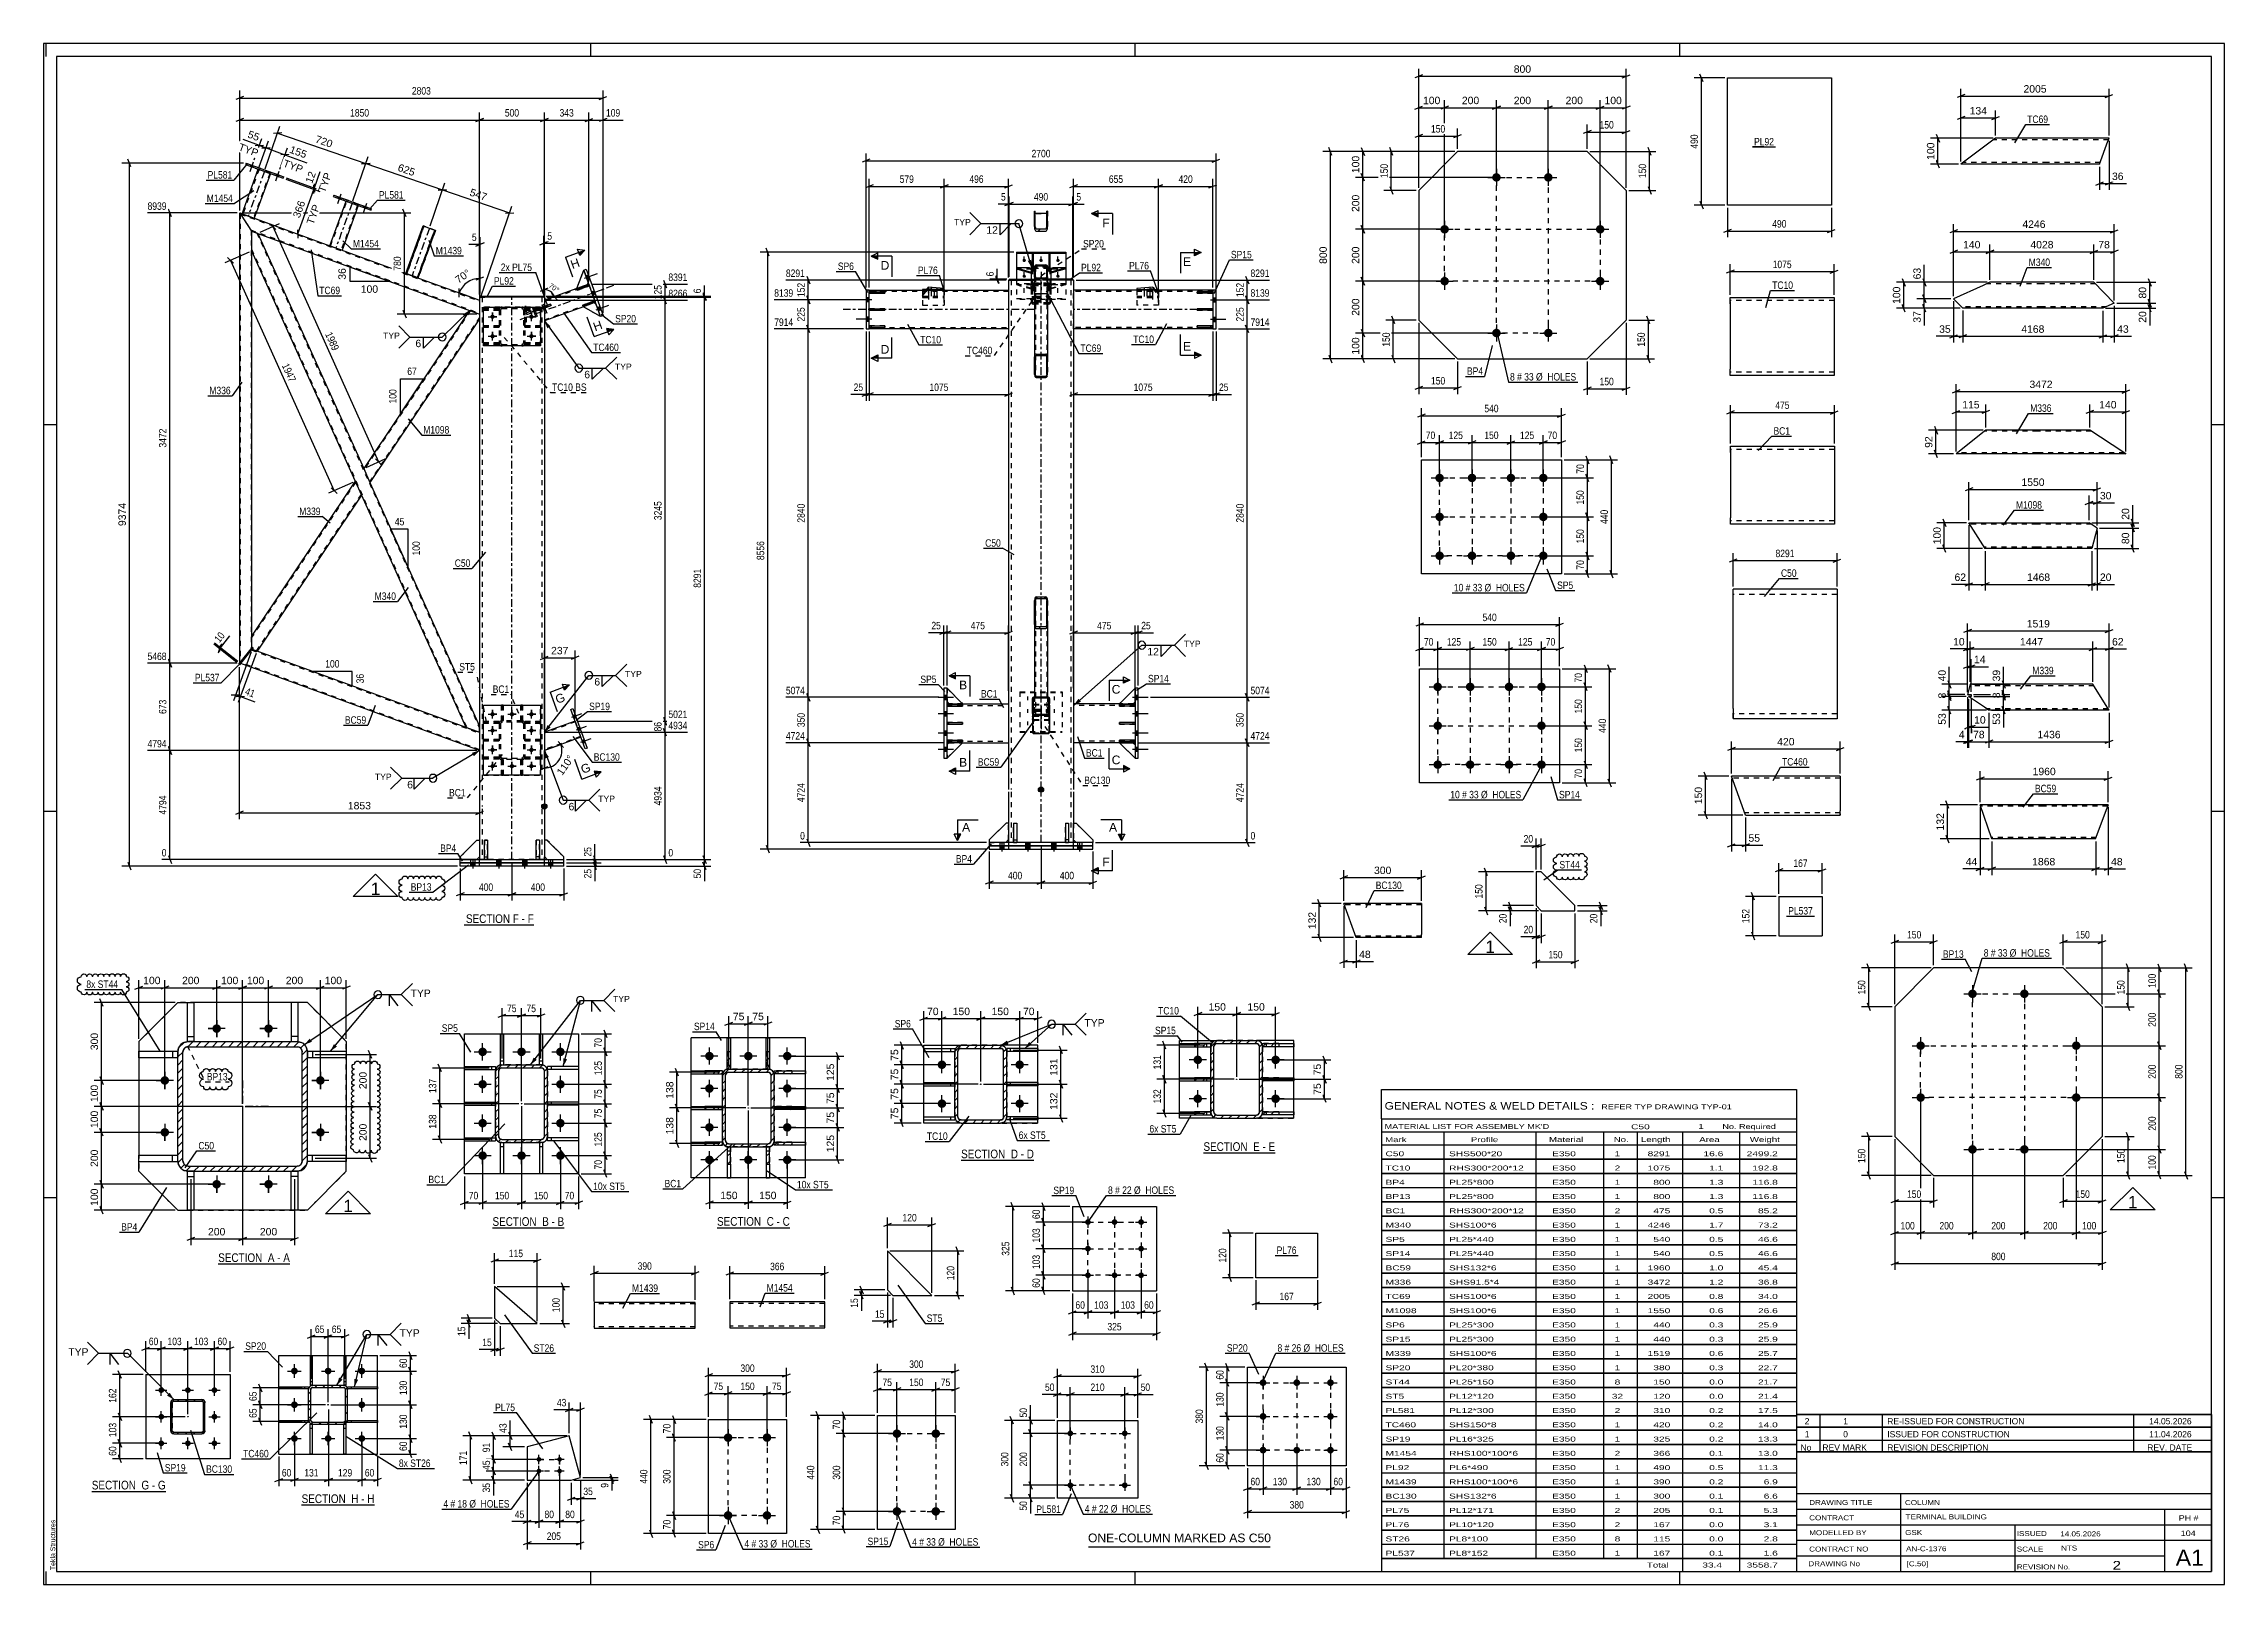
# Paper-space layout 'Layout1' of a CAD drawing. Header units: millimetres. Extents: x 0 to 841, y 0 to 594.
# The model-space entities are those that its viewports show. They can reach past a viewport. Long polylines and large blocks are cut down to what shows.
import ezdxf

# ---------------------------------------------------------------- set-up
doc = ezdxf.new("R2010")
doc.units = ezdxf.units.MM
doc.linetypes.add('DXK_LINE_DOT2', pattern=[3.9198, 1.9599, -1.9599])
doc.linetypes.add('DXK_LINE_DOT3', pattern=[5.9187, 2.979, -0.9799, 0.9799, -0.9799])
doc.layers.add('Viewport layer', color=7, linetype='Continuous', plot=False)
doc.styles.add('Arial', font='ARIAL.TTF', dxfattribs={"height": 0.2})
doc.styles.add('Arial Narrow', font='ARIALN.TTF', dxfattribs={"height": 0.2})

# ---------------------------------------------------------------- blocks, each defined once
blk = doc.blocks.new('Unknown-247104153-1133')
at = {"color": 5, "linetype": 'Continuous'}
for p, q in [((841, 594), (0, 594)), ((0, 594), (0, 0)), ((1, 589), (1, 594)), ((836, 589), (5, 589)), ((5, 589), (5, 5)), ((211, 589), (211, 594)), ((421, 589), (421, 594)), ((631, 589), (631, 594)), ((836, 5), (836, 589)), ((841, 0), (841, 594)), ((5, 447), (0, 447)), ((841, 447), (836, 447)), ((5, 298), (0, 298)), ((841, 298), (836, 298)), ((5, 149), (0, 149)), ((841, 149), (836, 149)), ((0, 0), (841, 0)), ((1, 0), (1, 5)), ((5, 5), (836, 5)), ((211, 0), (211, 5)), ((421, 0), (421, 5)), ((631, 0), (631, 5))]:
    blk.add_line(p, q, dxfattribs=at)
at = {"color": 174, "linetype": 'Continuous', "style": 'Arial'}
blk.add_text('Tekla Structures', height=1.9102, rotation=90, dxfattribs=at).set_placement((4.5, 5.5))
blk = doc.blocks.new('Unknown-247104153-11 - 5542')
at = {"color": 6, "linetype": 'Continuous'}
blk.add_line((162.12, 254.23), (189.07, 254.23), dxfattribs=at)
at = {"color": 0, "linetype": 'Continuous'}
blk.add_wipeout([(189.07, 254.98), (189.07, 258.48), (162.87, 258.48), (162.87, 254.98)], dxfattribs=at)
at = {"color": 7, "linetype": 'Continuous', "style": 'Arial Narrow'}
blk.add_text('SECTION F - F', height=3.3405, dxfattribs=at).set_placement((162.87, 254.98))
blk = doc.blocks.new('Unknown-247104153-13 - 4431')
at = {"color": 6, "linetype": 'Continuous'}
blk.add_line((67.33, 123.53), (94.97, 123.53), dxfattribs=at)
at = {"color": 0, "linetype": 'Continuous'}
blk.add_wipeout([(85.43, 124.28), (85.43, 127.78), (67.33, 127.78), (67.33, 124.28)], dxfattribs=at)
blk.add_wipeout([(89.04, 124.28), (89.04, 127.78), (86.48, 127.78), (86.48, 124.28)], dxfattribs=at)
at = {"color": 7, "linetype": 'Continuous', "style": 'Arial Narrow'}
blk.add_text('SECTION ', height=3.34, dxfattribs=at).set_placement((67.33, 124.28))
at = {"color": 0, "linetype": 'Continuous'}
blk.add_wipeout([(91.37, 124.28), (91.37, 127.78), (90.09, 127.78), (90.09, 124.28)], dxfattribs=at)
blk.add_wipeout([(94.97, 124.28), (94.97, 127.78), (92.42, 127.78), (92.42, 124.28)], dxfattribs=at)
at = {"color": 7, "linetype": 'Continuous', "style": 'Arial Narrow'}
for s, p in [('A', (86.48, 124.28)), ('A', (92.42, 124.28)), ('-', (90.09, 124.28))]:
    blk.add_text(s, height=3.34, dxfattribs=at).set_placement(p)
blk = doc.blocks.new('Unknown-247104153-14 - 4752')
at = {"color": 6, "linetype": 'Continuous'}
blk.add_line((173.11, 137.46), (200.75, 137.46), dxfattribs=at)
at = {"color": 0, "linetype": 'Continuous'}
blk.add_wipeout([(191.22, 138.21), (191.22, 141.71), (173.11, 141.71), (173.11, 138.21)], dxfattribs=at)
blk.add_wipeout([(194.82, 138.21), (194.82, 141.71), (192.27, 141.71), (192.27, 138.21)], dxfattribs=at)
at = {"color": 7, "linetype": 'Continuous', "style": 'Arial Narrow'}
blk.add_text('SECTION ', height=3.34, dxfattribs=at).set_placement((173.11, 138.21))
at = {"color": 0, "linetype": 'Continuous'}
blk.add_wipeout([(197.15, 138.21), (197.15, 141.71), (195.87, 141.71), (195.87, 138.21)], dxfattribs=at)
blk.add_wipeout([(200.75, 138.21), (200.75, 141.71), (198.2, 141.71), (198.2, 138.21)], dxfattribs=at)
at = {"color": 7, "linetype": 'Continuous', "style": 'Arial Narrow'}
for s, p in [('B', (192.27, 138.21)), ('-', (195.87, 138.21)), ('B', (198.2, 138.21))]:
    blk.add_text(s, height=3.34, dxfattribs=at).set_placement(p)
blk = doc.blocks.new('Unknown-247104153-15 - 4199')
at = {"color": 6, "linetype": 'Continuous'}
blk.add_line((353.83, 163.52), (381.9, 163.52), dxfattribs=at)
at = {"color": 0, "linetype": 'Continuous'}
blk.add_wipeout([(371.94, 164.27), (371.94, 167.77), (353.83, 167.77), (353.83, 164.27)], dxfattribs=at)
blk.add_wipeout([(375.75, 164.27), (375.75, 167.77), (372.99, 167.77), (372.99, 164.27)], dxfattribs=at)
at = {"color": 7, "linetype": 'Continuous', "style": 'Arial Narrow'}
blk.add_text('SECTION ', height=3.34, dxfattribs=at).set_placement((353.83, 164.27))
at = {"color": 0, "linetype": 'Continuous'}
blk.add_wipeout([(378.08, 164.27), (378.08, 167.77), (376.8, 167.77), (376.8, 164.27)], dxfattribs=at)
blk.add_wipeout([(381.9, 164.27), (381.9, 167.77), (379.13, 167.77), (379.13, 164.27)], dxfattribs=at)
at = {"color": 7, "linetype": 'Continuous', "style": 'Arial Narrow'}
for s, p in [('D', (372.99, 164.27)), ('-', (376.8, 164.27)), ('D', (379.13, 164.27))]:
    blk.add_text(s, height=3.34, dxfattribs=at).set_placement(p)
blk = doc.blocks.new('Unknown-247104153-20 - 19715')
at = {"color": 6, "linetype": 'Continuous'}
blk.add_line((18.58, 35.85), (47.08, 35.85), dxfattribs=at)
at = {"color": 0, "linetype": 'Continuous'}
blk.add_wipeout([(36.68, 36.6), (36.68, 40.1), (18.58, 40.1), (18.58, 36.6)], dxfattribs=at)
blk.add_wipeout([(40.72, 36.6), (40.72, 40.1), (37.73, 40.1), (37.73, 36.6)], dxfattribs=at)
at = {"color": 7, "linetype": 'Continuous', "style": 'Arial Narrow'}
blk.add_text('SECTION ', height=3.34, dxfattribs=at).set_placement((18.58, 36.6))
at = {"color": 0, "linetype": 'Continuous'}
blk.add_wipeout([(43.04, 36.6), (43.04, 40.1), (41.77, 40.1), (41.77, 36.6)], dxfattribs=at)
blk.add_wipeout([(47.08, 36.6), (47.08, 40.1), (44.09, 40.1), (44.09, 36.6)], dxfattribs=at)
at = {"color": 7, "linetype": 'Continuous', "style": 'Arial Narrow'}
for s, p in [('G', (37.73, 36.6)), ('-', (41.77, 36.6)), ('G', (44.09, 36.6))]:
    blk.add_text(s, height=3.34, dxfattribs=at).set_placement(p)
blk = doc.blocks.new('Unknown-247104153-22 - 20113')
at = {"color": 6, "linetype": 'Continuous'}
blk.add_line((99.51, 30.6), (127.58, 30.6), dxfattribs=at)
at = {"color": 0, "linetype": 'Continuous'}
blk.add_wipeout([(117.61, 31.35), (117.61, 34.85), (99.51, 34.85), (99.51, 31.35)], dxfattribs=at)
blk.add_wipeout([(121.43, 31.35), (121.43, 34.85), (118.66, 34.85), (118.66, 31.35)], dxfattribs=at)
at = {"color": 7, "linetype": 'Continuous', "style": 'Arial Narrow'}
blk.add_text('SECTION ', height=3.34, dxfattribs=at).set_placement((99.51, 31.35))
at = {"color": 0, "linetype": 'Continuous'}
blk.add_wipeout([(123.76, 31.35), (123.76, 34.85), (122.48, 34.85), (122.48, 31.35)], dxfattribs=at)
blk.add_wipeout([(127.58, 31.35), (127.58, 34.85), (124.81, 34.85), (124.81, 31.35)], dxfattribs=at)
at = {"color": 7, "linetype": 'Continuous', "style": 'Arial Narrow'}
for s, p in [('H', (118.66, 31.35)), ('H', (124.81, 31.35)), ('-', (122.48, 31.35))]:
    blk.add_text(s, height=3.34, dxfattribs=at).set_placement(p)
blk = doc.blocks.new('Unknown-247104153-27 - 35317')
at = {"color": 6, "linetype": 'Continuous'}
blk.add_line((259.69, 137.51), (287.76, 137.51), dxfattribs=at)
at = {"color": 0, "linetype": 'Continuous'}
blk.add_wipeout([(277.8, 138.26), (277.8, 141.76), (259.69, 141.76), (259.69, 138.26)], dxfattribs=at)
blk.add_wipeout([(281.62, 138.26), (281.62, 141.76), (278.85, 141.76), (278.85, 138.26)], dxfattribs=at)
at = {"color": 7, "linetype": 'Continuous', "style": 'Arial Narrow'}
blk.add_text('SECTION ', height=3.34, dxfattribs=at).set_placement((259.69, 138.26))
at = {"color": 0, "linetype": 'Continuous'}
blk.add_wipeout([(283.95, 138.26), (283.95, 141.76), (282.67, 141.76), (282.67, 138.26)], dxfattribs=at)
blk.add_wipeout([(287.76, 138.26), (287.76, 141.76), (285, 141.76), (285, 138.26)], dxfattribs=at)
at = {"color": 7, "linetype": 'Continuous', "style": 'Arial Narrow'}
for s, p in [('C', (278.85, 138.26)), ('-', (282.67, 138.26)), ('C', (285, 138.26))]:
    blk.add_text(s, height=3.34, dxfattribs=at).set_placement(p)
blk = doc.blocks.new('Unknown-247104153-28 - 35611')
at = {"color": 6, "linetype": 'Continuous'}
blk.add_line((447.28, 166.36), (474.93, 166.36), dxfattribs=at)
at = {"color": 0, "linetype": 'Continuous'}
blk.add_wipeout([(465.39, 167.11), (465.39, 170.61), (447.28, 170.61), (447.28, 167.11)], dxfattribs=at)
blk.add_wipeout([(469, 167.11), (469, 170.61), (466.44, 170.61), (466.44, 167.11)], dxfattribs=at)
at = {"color": 7, "linetype": 'Continuous', "style": 'Arial Narrow'}
blk.add_text('SECTION ', height=3.34, dxfattribs=at).set_placement((447.28, 167.11))
at = {"color": 0, "linetype": 'Continuous'}
blk.add_wipeout([(471.32, 167.11), (471.32, 170.61), (470.05, 170.61), (470.05, 167.11)], dxfattribs=at)
blk.add_wipeout([(474.93, 167.11), (474.93, 170.61), (472.37, 170.61), (472.37, 167.11)], dxfattribs=at)
at = {"color": 7, "linetype": 'Continuous', "style": 'Arial Narrow'}
for s, p in [('E', (466.44, 167.11)), ('-', (470.05, 167.11)), ('E', (472.37, 167.11))]:
    blk.add_text(s, height=3.34, dxfattribs=at).set_placement(p)
blk = doc.blocks.new('Part-247104153-27574 - 27573')
at = {"color": 2, "linetype": 'Continuous'}
for p, q in [((251.32, 108.71), (212.33, 108.71)), ((212.33, 108.71), (212.33, 98.81)), ((251.32, 99.91), (251.32, 108.71)), ((212.33, 98.81), (212.33, 98.71)), ((212.33, 98.71), (251.32, 98.71)), ((251.32, 98.71), (251.32, 99.91))]:
    blk.add_line(p, q, dxfattribs=at)
at = {"color": 7, "linetype": 'DXK_LINE_DOT2'}
for p, q in [((251.32, 108.11), (212.33, 108.11)), ((251.32, 108.07), (251.32, 108.11)), ((251.32, 108.11), (251.32, 108.07)), ((251.32, 107.97), (251.32, 108.07)), ((251.32, 108.07), (251.32, 107.97)), ((212.33, 99.31), (212.33, 99.36)), ((251.32, 99.31), (212.33, 99.31)), ((251.32, 99.36), (251.32, 99.68)), ((251.32, 99.31), (251.32, 99.36))]:
    blk.add_line(p, q, dxfattribs=at)
blk = doc.blocks.new('Part-247104153-31897 - 31896')
at = {"color": 2, "linetype": 'Continuous'}
for p, q in [((748.74, 399.3), (742.5, 409.3)), ((742.5, 409.3), (768.74, 409.3)), ((768.84, 409.3), (788.84, 409.3)), ((791.88, 407.26), (788.84, 409.3)), ((791.88, 407.26), (789.92, 399.3)), ((768.74, 399.3), (748.74, 399.3)), ((789.92, 399.3), (768.84, 399.3))]:
    blk.add_line(p, q, dxfattribs=at)
at = {"color": 7, "linetype": 'DXK_LINE_DOT2'}
for p, q in [((768.74, 408.7), (742.87, 408.7)), ((789.73, 408.7), (768.84, 408.7)), ((768.74, 399.9), (748.36, 399.9)), ((748.52, 399.65), (748.74, 399.3)), ((790.07, 399.9), (768.84, 399.9))]:
    blk.add_line(p, q, dxfattribs=at)
blk = doc.blocks.new('Part-247104153-27540 - 27539')
at = {"color": 2, "linetype": 'Continuous'}
for p, q in [((321.57, 21.12), (321.57, 65.12)), ((321.57, 65.12), (351.57, 65.12)), ((351.57, 65.12), (351.57, 21.12)), ((351.57, 21.12), (321.57, 21.12))]:
    blk.add_line(p, q, dxfattribs=at)
blk = doc.blocks.new('Bolt-247104153-27541 - 27539')
at = {"linetype": 'Continuous'}
for points in [[(329.07, 59.77, -1), (329.07, 56.47, -1)], [(344.07, 59.77, -1), (344.07, 56.47, -1)], [(329.07, 29.77, -1), (329.07, 26.47, -1)], [(344.07, 29.77, -1), (344.07, 26.47, -1)]]:
    blk.add_hatch(color=1, dxfattribs=at).paths.add_polyline_path(points)
at = {"color": 1, "linetype": 'Continuous'}
for p, q in [((329.07, 61.42), (329.07, 54.82)), ((344.07, 61.42), (344.07, 54.82)), ((325.77, 58.12), (332.37, 58.12)), ((340.77, 58.12), (347.37, 58.12)), ((325.77, 28.12), (332.37, 28.12)), ((329.07, 31.42), (329.07, 24.82)), ((340.77, 28.12), (347.37, 28.12)), ((344.07, 31.42), (344.07, 24.82))]:
    blk.add_line(p, q, dxfattribs=at)
blk = doc.blocks.new('Part-247104153-5560 - 5542')
at = {"linetype": 'Continuous'}
blk.add_hatch(color=2, dxfattribs=at).paths.add_polyline_path([(193.12, 299.01), (192.32, 300.41), (193.92, 300.41)])
at = {"color": 2, "linetype": 'Continuous'}
for p, q in [((168.12, 496.31), (168.12, 299.95)), ((168.12, 496.31), (168.37, 496.31)), ((169.21, 496.31), (170.12, 496.31)), ((192.03, 496.31), (170.12, 496.31)), ((193.12, 496.31), (192.87, 496.31)), ((193.12, 496.31), (193.12, 492.72)), ((193.12, 492.08), (193.12, 299.95)), ((168.12, 298.95), (168.12, 286.95)), ((193.12, 299.01), (192.32, 300.41)), ((192.32, 300.41), (193.92, 300.41)), ((193.92, 300.41), (193.12, 299.01)), ((193.12, 298.95), (193.12, 286.95)), ((168.12, 280.45), (168.12, 279.45)), ((193.12, 279.45), (193.12, 280.45))]:
    blk.add_line(p, q, dxfattribs=at)
at = {"color": 7, "linetype": 'DXK_LINE_DOT2'}
for p, q in [((168.27, 496.31), (169.21, 496.31)), ((169.12, 496.31), (169.12, 299.95)), ((192.87, 496.31), (191.82, 496.31)), ((192.12, 496.31), (192.12, 299.95)), ((193.12, 492.72), (193.12, 492.08)), ((169.12, 298.95), (169.12, 279.45)), ((192.12, 298.95), (192.12, 279.45)), ((168.12, 286.95), (168.12, 280.45)), ((193.12, 286.95), (193.12, 280.45)), ((193.12, 279.45), (168.12, 279.45))]:
    blk.add_line(p, q, dxfattribs=at)
at = {"color": 7, "linetype": 'DXK_LINE_DOT3'}
for p, q in [((180.62, 299.95), (180.62, 496.31)), ((180.62, 279.45), (180.62, 298.95))]:
    blk.add_line(p, q, dxfattribs=at)
at = {"color": 2, "linetype": 'Continuous'}
blk.add_circle((193.12, 299.91), 1, dxfattribs=at)
blk = doc.blocks.new('Part-247104153-5608 - 5542')
at = {"color": 2, "linetype": 'Continuous'}
for p, q in [((208.32, 506.71), (209.26, 507.06)), ((214.82, 488.86), (208.32, 506.71)), ((209.26, 507.06), (215.76, 489.2)), ((215.76, 489.2), (214.82, 488.86))]:
    blk.add_line(p, q, dxfattribs=at)
blk = doc.blocks.new('Part-247104153-5544 - 5542')
at = {"color": 2, "linetype": 'Continuous'}
for p, q in [((212.15, 494.01), (208.15, 492.55)), ((214.82, 488.86), (208.15, 492.55)), ((213.11, 493.56), (212.15, 494.01))]:
    blk.add_line(p, q, dxfattribs=at)
at = {"color": 7, "linetype": 'DXK_LINE_DOT2'}
blk.add_line((214.82, 488.86), (213.11, 493.56), dxfattribs=at)
blk = doc.blocks.new('Bolt-247104153-20869 - 5542')
at = {"linetype": 'Continuous'}
for points in [[(79.7, 546.72), (80.73, 546.34), (80.93, 546.91), (79.9, 547.28)], [(89.56, 543.13), (90.6, 542.75), (90.8, 543.32), (89.77, 543.69)]]:
    blk.add_hatch(color=1, dxfattribs=at).paths.add_polyline_path(points)
at = {"color": 1, "linetype": 'Continuous'}
for p, q in [((80.84, 548.27), (79.51, 544.61)), ((79.9, 547.28), (79.7, 546.72)), ((80.93, 546.91), (80.73, 546.34)), ((90.71, 544.68), (89.38, 541.01)), ((89.77, 543.69), (89.56, 543.13)), ((90.8, 543.32), (90.6, 542.75))]:
    blk.add_line(p, q, dxfattribs=at)
blk = doc.blocks.new('Part-247104153-5656 - 5542')
at = {"color": 7, "linetype": 'DXK_LINE_DOT2'}
for p, q in [((175.62, 491.25), (175.71, 491.71)), ((175.71, 491.71), (175.62, 491.25)), ((175.62, 491.25), (175.62, 478.65)), ((176.26, 491.48), (176.22, 491.25)), ((176.22, 491.25), (176.26, 491.48)), ((176.22, 491.25), (176.22, 478.65)), ((176.36, 492.36), (176.82, 492.45)), ((176.82, 492.45), (176.36, 492.36)), ((176.82, 491.85), (176.59, 491.81)), ((176.59, 491.81), (176.82, 491.85)), ((176.82, 492.45), (184.42, 492.45)), ((176.82, 491.85), (184.42, 491.85)), ((184.42, 492.45), (184.88, 492.36)), ((184.88, 492.36), (184.42, 492.45)), ((184.65, 491.81), (184.42, 491.85)), ((184.42, 491.85), (184.65, 491.81)), ((185.02, 491.25), (184.97, 491.48)), ((184.97, 491.48), (185.02, 491.25)), ((185.02, 491.25), (185.02, 478.65)), ((185.53, 491.71), (185.62, 491.25)), ((185.62, 491.25), (185.53, 491.71)), ((185.62, 491.25), (185.62, 478.65)), ((175.71, 478.2), (175.62, 478.65)), ((175.62, 478.65), (175.71, 478.2)), ((176.22, 478.65), (176.26, 478.42)), ((176.26, 478.42), (176.22, 478.65)), ((176.82, 477.45), (176.36, 477.55)), ((176.36, 477.55), (176.82, 477.45)), ((176.59, 478.1), (176.82, 478.05)), ((176.82, 478.05), (176.59, 478.1)), ((176.82, 478.05), (184.42, 478.05)), ((184.42, 477.45), (176.82, 477.45)), ((184.42, 478.05), (184.65, 478.1)), ((184.65, 478.1), (184.42, 478.05)), ((184.88, 477.55), (184.42, 477.45)), ((184.42, 477.45), (184.88, 477.55)), ((184.97, 478.42), (185.02, 478.65)), ((185.02, 478.65), (184.97, 478.42)), ((185.62, 478.65), (185.53, 478.2)), ((185.53, 478.2), (185.62, 478.65))]:
    blk.add_line(p, q, dxfattribs=at)
at = {"color": 7, "linetype": 'DXK_LINE_DOT3'}
blk.add_line((180.62, 484.95), (180.62, 484.95), dxfattribs=at)
at = {"color": 7, "linetype": 'DXK_LINE_DOT2'}
for centre, radius, start, end in [((176.82, 491.25), 1.2, 112.5, 157.5), ((176.82, 491.25), 1.2, 112.5, 157.5), ((176.82, 491.25), 0.6, 112.5, 157.5), ((176.82, 491.25), 0.6, 112.5, 157.5), ((184.42, 491.25), 0.6, 22.5, 67.5), ((184.42, 491.25), 0.6, 22.5, 67.5), ((184.42, 491.25), 1.2, 22.5, 67.5), ((184.42, 491.25), 1.2, 22.5, 67.5), ((176.82, 478.65), 1.2, 202.5, 247.5), ((176.82, 478.65), 1.2, 202.5, 247.5), ((176.82, 478.65), 0.6, 202.5, 247.5), ((176.82, 478.65), 0.6, 202.5, 247.5), ((184.42, 478.65), 0.6, 292.5, 337.5), ((184.42, 478.65), 0.6, 292.5, 337.5), ((184.42, 478.65), 1.2, 292.5, 337.5), ((184.42, 478.65), 1.2, 292.5, 337.5)]:
    blk.add_arc(centre, radius, start, end, dxfattribs=at)
blk = doc.blocks.new('Part-247104153-5545 - 5542')
at = {"color": 7, "linetype": 'DXK_LINE_DOT2'}
for p, q in [((212.15, 494.01), (208.15, 492.55)), ((208.15, 492.55), (214.82, 488.86)), ((213.11, 493.56), (212.15, 494.01)), ((214.82, 488.86), (213.11, 493.56))]:
    blk.add_line(p, q, dxfattribs=at)
blk = doc.blocks.new('Part-247104153-5550 - 5542')
at = {"color": 7, "linetype": 'DXK_LINE_DOT2'}
for p, q in [((175.62, 331.75), (175.71, 332.21)), ((175.71, 332.21), (175.62, 331.75)), ((175.62, 331.75), (175.62, 319.15)), ((176.26, 331.98), (176.22, 331.75)), ((176.22, 331.75), (176.26, 331.98)), ((176.22, 331.75), (176.22, 319.15)), ((176.36, 332.86), (176.82, 332.95)), ((176.82, 332.95), (176.36, 332.86)), ((176.82, 332.35), (176.59, 332.31)), ((176.59, 332.31), (176.82, 332.35)), ((184.42, 332.95), (176.82, 332.95)), ((184.42, 332.35), (176.82, 332.35)), ((184.42, 332.95), (184.88, 332.86)), ((184.88, 332.86), (184.42, 332.95)), ((184.65, 332.31), (184.42, 332.35)), ((184.42, 332.35), (184.65, 332.31)), ((185.02, 331.75), (184.97, 331.98)), ((184.97, 331.98), (185.02, 331.75)), ((185.02, 331.75), (185.02, 319.15)), ((185.53, 332.21), (185.62, 331.75)), ((185.62, 331.75), (185.53, 332.21)), ((185.62, 331.75), (185.62, 319.15)), ((175.71, 318.7), (175.62, 319.15)), ((175.62, 319.15), (175.71, 318.7)), ((176.22, 319.15), (176.26, 318.92)), ((176.26, 318.92), (176.22, 319.15)), ((176.82, 317.95), (176.36, 318.05)), ((176.36, 318.05), (176.82, 317.95)), ((176.59, 318.6), (176.82, 318.55)), ((176.82, 318.55), (176.59, 318.6)), ((176.82, 318.55), (184.42, 318.55)), ((184.42, 317.95), (176.82, 317.95)), ((184.42, 318.55), (184.65, 318.6)), ((184.65, 318.6), (184.42, 318.55)), ((184.88, 318.05), (184.42, 317.95)), ((184.42, 317.95), (184.88, 318.05)), ((184.97, 318.92), (185.02, 319.15)), ((185.02, 319.15), (184.97, 318.92)), ((185.62, 319.15), (185.53, 318.7)), ((185.53, 318.7), (185.62, 319.15))]:
    blk.add_line(p, q, dxfattribs=at)
at = {"color": 7, "linetype": 'DXK_LINE_DOT3'}
blk.add_line((180.62, 325.45), (180.62, 325.45), dxfattribs=at)
at = {"color": 7, "linetype": 'DXK_LINE_DOT2'}
for centre, radius, start, end in [((176.82, 331.75), 1.2, 112.5, 157.5), ((176.82, 331.75), 1.2, 112.5, 157.5), ((176.82, 331.75), 0.6, 112.5, 157.5), ((176.82, 331.75), 0.6, 112.5, 157.5), ((184.42, 331.75), 0.6, 22.5, 67.5), ((184.42, 331.75), 0.6, 22.5, 67.5), ((184.42, 331.75), 1.2, 22.5, 67.5), ((184.42, 331.75), 1.2, 22.5, 67.5), ((176.82, 319.15), 1.2, 202.5, 247.5), ((176.82, 319.15), 1.2, 202.5, 247.5), ((176.82, 319.15), 0.6, 202.5, 247.5), ((176.82, 319.15), 0.6, 202.5, 247.5), ((184.42, 319.15), 0.6, 292.5, 337.5), ((184.42, 319.15), 0.6, 292.5, 337.5), ((184.42, 319.15), 1.2, 292.5, 337.5), ((184.42, 319.15), 1.2, 292.5, 337.5)]:
    blk.add_arc(centre, radius, start, end, dxfattribs=at)
blk = doc.blocks.new('Part-247104153-5694 - 5542')
at = {"color": 7, "linetype": 'DXK_LINE_DOT2'}
for p, q in [((176.57, 332.95), (176.57, 338.95)), ((176.57, 338.95), (177.17, 338.95)), ((177.17, 338.95), (177.17, 332.95)), ((176.57, 333.7), (177.17, 333.7)), ((177.17, 332.95), (176.57, 332.95))]:
    blk.add_line(p, q, dxfattribs=at)
blk = doc.blocks.new('Part-247104153-5555 - 5542')
at = {"color": 2, "linetype": 'Continuous'}
for p, q in [((75.62, 355.15), (75.62, 528.73)), ((80.19, 514.06), (80.19, 365.6))]:
    blk.add_line(p, q, dxfattribs=at)
at = {"color": 7, "linetype": 'DXK_LINE_DOT2'}
for p, q in [((75.62, 528.73), (80.19, 521.74)), ((75.82, 528.42), (75.82, 355.4)), ((79.99, 522.05), (79.99, 360.63)), ((80.19, 521.74), (80.19, 514.06)), ((80.19, 365.6), (80.19, 360.88)), ((80.19, 360.88), (75.62, 355.15))]:
    blk.add_line(p, q, dxfattribs=at)
blk = doc.blocks.new('Part-247104153-5676 - 5542')
at = {"color": 2, "linetype": 'Continuous'}
for p, q in [((160.62, 279.45), (200.62, 279.45)), ((160.62, 278.2), (160.62, 279.45)), ((200.62, 278.2), (160.62, 278.2)), ((168.12, 278.2), (168.12, 279.45)), ((193.12, 278.2), (193.12, 279.45)), ((200.62, 278.2), (200.62, 279.45))]:
    blk.add_line(p, q, dxfattribs=at)
at = {"color": 7, "linetype": 'DXK_LINE_DOT2'}
for p, q in [((168.12, 278.2), (168.12, 279.45)), ((193.12, 278.2), (193.12, 279.45))]:
    blk.add_line(p, q, dxfattribs=at)
blk = doc.blocks.new('Part-247104153-5629 - 5542')
at = {"color": 7, "linetype": 'DXK_LINE_DOT2'}
for p, q in [((191.62, 318.88), (185.62, 318.88)), ((185.62, 318.88), (185.62, 318.28)), ((185.62, 318.28), (191.62, 318.28)), ((186.37, 318.28), (186.37, 318.88)), ((191.62, 318.28), (191.62, 318.88))]:
    blk.add_line(p, q, dxfattribs=at)
blk = doc.blocks.new('Part-247104153-5565 - 5542')
at = {"color": 2, "linetype": 'Continuous'}
for p, q in [((75.3, 354.76), (80.5, 361.27)), ((75.62, 354.51), (75.3, 354.76)), ((75.62, 354.51), (80.82, 361.02)), ((80.82, 361.02), (80.5, 361.27))]:
    blk.add_line(p, q, dxfattribs=at)
blk = doc.blocks.new('Part-247104153-5630 - 5542')
at = {"color": 7, "linetype": 'DXK_LINE_DOT2'}
for p, q in [((191.62, 332.63), (185.62, 332.63)), ((185.62, 332.63), (185.62, 332.03)), ((185.62, 332.03), (191.62, 332.03)), ((186.37, 332.03), (186.37, 332.63)), ((191.62, 332.03), (191.62, 332.63))]:
    blk.add_line(p, q, dxfattribs=at)
blk = doc.blocks.new('Part-247104153-5631 - 5542')
at = {"color": 7, "linetype": 'DXK_LINE_DOT2'}
for p, q in [((191.62, 325.75), (185.62, 325.75)), ((185.62, 325.75), (185.62, 325.15)), ((185.62, 325.15), (191.62, 325.15)), ((186.37, 325.15), (186.37, 325.75)), ((191.62, 325.15), (191.62, 325.75))]:
    blk.add_line(p, q, dxfattribs=at)
blk = doc.blocks.new('Part-247104153-5713 - 5542')
at = {"color": 7, "linetype": 'DXK_LINE_DOT2'}
for p, q in [((175.62, 332.63), (169.62, 332.63)), ((169.62, 332.63), (169.62, 332.03)), ((169.62, 332.03), (175.62, 332.03)), ((174.87, 332.03), (174.87, 332.63)), ((175.62, 332.03), (175.62, 332.63))]:
    blk.add_line(p, q, dxfattribs=at)
blk = doc.blocks.new('Bolt-247104153-5570 - 5542')
at = {"linetype": 'Continuous'}
for points in [[(210.51, 503.63), (210.06, 504.85), (209.12, 504.51), (209.57, 503.29)], [(210.51, 503.63), (210.06, 504.85), (209.12, 504.51), (209.57, 503.29)], [(210.51, 503.63), (210.06, 504.85), (209.12, 504.51), (209.57, 503.29)], [(212.73, 497.52), (212.29, 498.74), (211.35, 498.4), (211.79, 497.18)], [(212.73, 497.52), (212.29, 498.74), (211.35, 498.4), (211.79, 497.18)], [(214.95, 491.41), (214.51, 492.63), (213.57, 492.29), (214.01, 491.07)], [(214.95, 491.41), (214.51, 492.63), (213.57, 492.29), (214.01, 491.07)], [(214.95, 491.41), (214.51, 492.63), (213.57, 492.29), (214.01, 491.07)]]:
    blk.add_hatch(color=1, dxfattribs=at).paths.add_polyline_path(points)
at = {"color": 1, "linetype": 'Continuous'}
for p, q in [((208.64, 503.64), (213.57, 505.43)), ((208.64, 503.64), (213.57, 505.43)), ((208.64, 503.64), (213.57, 505.43)), ((209.12, 504.51), (210.06, 504.85)), ((209.12, 504.51), (210.06, 504.85)), ((209.12, 504.51), (210.06, 504.85)), ((209.57, 503.29), (210.51, 503.63)), ((209.57, 503.29), (210.51, 503.63)), ((209.57, 503.29), (210.51, 503.63)), ((210.86, 497.53), (215.8, 499.33)), ((210.86, 497.53), (215.8, 499.33)), ((211.35, 498.4), (212.29, 498.74)), ((211.35, 498.4), (212.29, 498.74)), ((211.79, 497.18), (212.73, 497.52)), ((211.79, 497.18), (212.73, 497.52)), ((213.09, 491.42), (218.02, 493.22)), ((213.09, 491.42), (218.02, 493.22)), ((213.09, 491.42), (218.02, 493.22)), ((213.57, 492.29), (214.51, 492.63)), ((213.57, 492.29), (214.51, 492.63)), ((213.57, 492.29), (214.51, 492.63)), ((214.01, 491.07), (214.95, 491.41)), ((214.01, 491.07), (214.95, 491.41)), ((214.01, 491.07), (214.95, 491.41))]:
    blk.add_line(p, q, dxfattribs=at)
blk = doc.blocks.new('Part-247104153-5577 - 5542')
at = {"color": 7, "linetype": 'DXK_LINE_DOT2'}
for p, q in [((169.62, 491.83), (175.62, 491.83)), ((169.62, 491.23), (169.62, 491.83)), ((175.62, 491.23), (169.62, 491.23)), ((174.87, 491.23), (174.87, 491.83)), ((175.62, 491.83), (175.62, 491.23))]:
    blk.add_line(p, q, dxfattribs=at)
blk = doc.blocks.new('Part-247104153-5711 - 5542')
at = {"color": 7, "linetype": 'DXK_LINE_DOT2'}
for p, q in [((185.62, 332.03), (185.62, 332.63)), ((185.62, 332.63), (191.62, 332.63)), ((191.62, 332.03), (185.62, 332.03)), ((186.37, 332.03), (186.37, 332.63)), ((191.62, 332.63), (191.62, 332.03))]:
    blk.add_line(p, q, dxfattribs=at)
blk = doc.blocks.new('Part-247104153-5578 - 5542')
at = {"color": 7, "linetype": 'DXK_LINE_DOT2'}
for p, q in [((169.62, 485.25), (175.62, 485.25)), ((169.62, 484.65), (169.62, 485.25)), ((175.62, 484.65), (169.62, 484.65)), ((174.87, 484.65), (174.87, 485.25)), ((175.62, 485.25), (175.62, 484.65))]:
    blk.add_line(p, q, dxfattribs=at)
blk = doc.blocks.new('Part-247104153-5579 - 5542')
at = {"color": 7, "linetype": 'DXK_LINE_DOT2'}
for p, q in [((175.62, 491.83), (169.62, 491.83)), ((169.62, 491.83), (169.62, 491.23)), ((169.62, 491.23), (175.62, 491.23)), ((174.87, 491.23), (174.87, 491.83)), ((175.62, 491.23), (175.62, 491.83))]:
    blk.add_line(p, q, dxfattribs=at)
blk = doc.blocks.new('Part-247104153-5661 - 5542')
at = {"color": 7, "linetype": 'DXK_LINE_DOT2'}
for p, q in [((175.62, 491.25), (175.71, 491.71)), ((175.71, 491.71), (175.62, 491.25)), ((175.62, 491.25), (175.62, 478.65)), ((176.26, 491.48), (176.22, 491.25)), ((176.22, 491.25), (176.26, 491.48)), ((176.22, 491.25), (176.22, 478.65)), ((176.36, 492.36), (176.82, 492.45)), ((176.82, 492.45), (176.36, 492.36)), ((176.82, 491.85), (176.59, 491.81)), ((176.59, 491.81), (176.82, 491.85)), ((176.82, 492.45), (184.42, 492.45)), ((176.82, 491.85), (184.42, 491.85)), ((184.42, 492.45), (184.88, 492.36)), ((184.88, 492.36), (184.42, 492.45)), ((184.65, 491.81), (184.42, 491.85)), ((184.42, 491.85), (184.65, 491.81)), ((185.02, 491.25), (184.97, 491.48)), ((184.97, 491.48), (185.02, 491.25)), ((185.02, 491.25), (185.02, 478.65)), ((185.53, 491.71), (185.62, 491.25)), ((185.62, 491.25), (185.53, 491.71)), ((185.62, 491.25), (185.62, 478.65)), ((175.71, 478.2), (175.62, 478.65)), ((175.62, 478.65), (175.71, 478.2)), ((176.22, 478.65), (176.26, 478.42)), ((176.26, 478.42), (176.22, 478.65)), ((176.82, 477.45), (176.36, 477.55)), ((176.36, 477.55), (176.82, 477.45)), ((176.59, 478.1), (176.82, 478.05)), ((176.82, 478.05), (176.59, 478.1)), ((176.82, 478.05), (184.42, 478.05)), ((184.42, 477.45), (176.82, 477.45)), ((184.42, 478.05), (184.65, 478.1)), ((184.65, 478.1), (184.42, 478.05)), ((184.88, 477.55), (184.42, 477.45)), ((184.42, 477.45), (184.88, 477.55)), ((184.97, 478.42), (185.02, 478.65)), ((185.02, 478.65), (184.97, 478.42)), ((185.62, 478.65), (185.53, 478.2)), ((185.53, 478.2), (185.62, 478.65))]:
    blk.add_line(p, q, dxfattribs=at)
at = {"color": 7, "linetype": 'DXK_LINE_DOT3'}
blk.add_line((180.62, 484.95), (180.62, 484.95), dxfattribs=at)
at = {"color": 7, "linetype": 'DXK_LINE_DOT2'}
for centre, radius, start, end in [((176.82, 491.25), 1.2, 112.5, 157.5), ((176.82, 491.25), 1.2, 112.5, 157.5), ((176.82, 491.25), 0.6, 112.5, 157.5), ((176.82, 491.25), 0.6, 112.5, 157.5), ((184.42, 491.25), 0.6, 22.5, 67.5), ((184.42, 491.25), 0.6, 22.5, 67.5), ((184.42, 491.25), 1.2, 22.5, 67.5), ((184.42, 491.25), 1.2, 22.5, 67.5), ((176.82, 478.65), 1.2, 202.5, 247.5), ((176.82, 478.65), 1.2, 202.5, 247.5), ((176.82, 478.65), 0.6, 202.5, 247.5), ((176.82, 478.65), 0.6, 202.5, 247.5), ((184.42, 478.65), 0.6, 292.5, 337.5), ((184.42, 478.65), 0.6, 292.5, 337.5), ((184.42, 478.65), 1.2, 292.5, 337.5), ((184.42, 478.65), 1.2, 292.5, 337.5)]:
    blk.add_arc(centre, radius, start, end, dxfattribs=at)
blk = doc.blocks.new('Part-247104153-5580 - 5542')
at = {"color": 7, "linetype": 'DXK_LINE_DOT2'}
for p, q in [((175.62, 485.25), (169.62, 485.25)), ((169.62, 485.25), (169.62, 484.65)), ((169.62, 484.65), (175.62, 484.65)), ((174.87, 484.65), (174.87, 485.25)), ((175.62, 484.65), (175.62, 485.25))]:
    blk.add_line(p, q, dxfattribs=at)
blk = doc.blocks.new('Part-247104153-5692 - 5542')
at = {"color": 7, "linetype": 'DXK_LINE_DOT2'}
for p, q in [((185.62, 325.15), (185.62, 325.75)), ((185.62, 325.75), (191.62, 325.75)), ((191.62, 325.15), (185.62, 325.15)), ((186.37, 325.15), (186.37, 325.75)), ((191.62, 325.75), (191.62, 325.15))]:
    blk.add_line(p, q, dxfattribs=at)
blk = doc.blocks.new('Part-247104153-5581 - 5542')
at = {"color": 2, "linetype": 'Continuous'}
for p, q in [((205.59, 499.6), (208.32, 506.71)), ((209.58, 501.06), (205.59, 499.6)), ((210.03, 502.02), (209.58, 501.06))]:
    blk.add_line(p, q, dxfattribs=at)
at = {"color": 7, "linetype": 'DXK_LINE_DOT2'}
blk.add_line((210.03, 502.02), (208.32, 506.71), dxfattribs=at)
blk = doc.blocks.new('Part-247104153-5699 - 5542')
at = {"color": 7, "linetype": 'DXK_LINE_DOT2'}
for p, q in [((169.62, 318.88), (175.62, 318.88)), ((169.62, 318.28), (169.62, 318.88)), ((175.62, 318.28), (169.62, 318.28)), ((174.87, 318.28), (174.87, 318.88)), ((175.62, 318.88), (175.62, 318.28))]:
    blk.add_line(p, q, dxfattribs=at)
blk = doc.blocks.new('Part-247104153-5582 - 5542')
at = {"color": 7, "linetype": 'DXK_LINE_DOT2'}
for p, q in [((205.59, 499.6), (208.32, 506.71)), ((208.32, 506.71), (210.03, 502.02)), ((209.58, 501.06), (205.59, 499.6)), ((210.03, 502.02), (209.58, 501.06))]:
    blk.add_line(p, q, dxfattribs=at)
blk = doc.blocks.new('Bolt-247104153-5583 - 5542')
at = {"color": 1, "linetype": 'Continuous'}
for p, q in [((173.12, 337.1), (173.12, 336.01)), ((180.62, 337.1), (180.62, 336.01)), ((188.12, 337.1), (188.12, 336.01)), ((171.47, 335.45), (172.57, 335.45)), ((171.47, 329.2), (172.57, 329.2)), ((173.12, 333.8), (173.12, 334.9)), ((173.12, 330.85), (173.12, 329.76)), ((173.12, 327.55), (173.12, 328.65)), ((174.77, 335.45), (173.67, 335.45)), ((174.77, 329.2), (173.67, 329.2)), ((178.97, 335.45), (180.07, 335.45)), ((180.62, 333.8), (180.62, 334.9)), ((182.27, 335.45), (181.17, 335.45)), ((186.47, 335.45), (187.57, 335.45)), ((186.47, 329.2), (187.57, 329.2)), ((188.12, 333.8), (188.12, 334.9)), ((188.12, 330.85), (188.12, 329.76)), ((188.12, 327.55), (188.12, 328.65)), ((189.77, 335.45), (188.67, 335.45)), ((189.77, 329.2), (188.67, 329.2)), ((171.47, 321.7), (172.57, 321.7)), ((173.12, 323.35), (173.12, 322.26)), ((173.12, 320.05), (173.12, 321.15)), ((174.77, 321.7), (173.67, 321.7)), ((186.47, 321.7), (187.57, 321.7)), ((188.12, 323.35), (188.12, 322.26)), ((188.12, 320.05), (188.12, 321.15)), ((189.77, 321.7), (188.67, 321.7)), ((171.47, 315.45), (172.57, 315.45)), ((173.12, 317.1), (173.12, 316.01)), ((173.12, 313.8), (173.12, 314.9)), ((174.77, 315.45), (173.67, 315.45)), ((178.97, 315.45), (180.07, 315.45)), ((180.62, 317.1), (180.62, 316.01)), ((180.62, 313.8), (180.62, 314.9)), ((182.27, 315.45), (181.17, 315.45)), ((186.47, 315.45), (187.57, 315.45)), ((188.12, 317.1), (188.12, 316.01)), ((188.12, 313.8), (188.12, 314.9)), ((189.77, 315.45), (188.67, 315.45))]:
    blk.add_line(p, q, dxfattribs=at)
blk = doc.blocks.new('Part-247104153-5665 - 5542')
at = {"color": 2, "linetype": 'Continuous'}
for p, q in [((204.96, 332.8), (193.12, 328.49)), ((207.21, 326.6), (193.12, 321.47))]:
    blk.add_line(p, q, dxfattribs=at)
at = {"color": 7, "linetype": 'DXK_LINE_DOT2'}
for p, q in [((205.06, 332.52), (193.12, 328.17)), ((193.12, 328.49), (193.12, 321.47)), ((204.96, 332.8), (207.21, 326.6)), ((207.11, 326.88), (193.12, 321.79))]:
    blk.add_line(p, q, dxfattribs=at)
blk = doc.blocks.new('Bolt-247104153-5584 - 5542')
at = {"linetype": 'Continuous'}
for points in [[(174.79, 278.2), (176.44, 278.2), (176.44, 279.45), (174.79, 279.45)], [(184.79, 278.2), (186.44, 278.2), (186.44, 279.45), (184.79, 279.45)]]:
    blk.add_hatch(color=1, dxfattribs=at).paths.add_polyline_path(points)
at = {"color": 1, "linetype": 'DXK_LINE_DOT2'}
for p, q in [((164.79, 278.2), (164.79, 279.45)), ((164.79, 278.2), (164.79, 279.45)), ((165.62, 277.25), (165.62, 279.45)), ((165.62, 277.25), (165.62, 279.45)), ((166.44, 278.2), (166.44, 279.45)), ((166.44, 278.2), (166.44, 279.45)), ((174.79, 278.2), (174.79, 279.45)), ((175.62, 277.25), (175.62, 279.45)), ((176.44, 278.2), (176.44, 279.45)), ((184.79, 278.2), (184.79, 279.45)), ((185.62, 277.25), (185.62, 279.45)), ((186.44, 278.2), (186.44, 279.45)), ((194.79, 278.2), (194.79, 279.45)), ((194.79, 278.2), (194.79, 279.45)), ((195.62, 277.25), (195.62, 279.45)), ((195.62, 277.25), (195.62, 279.45)), ((196.44, 278.2), (196.44, 279.45)), ((196.44, 278.2), (196.44, 279.45))]:
    blk.add_line(p, q, dxfattribs=at)
at = {"color": 1, "linetype": 'Continuous'}
for p, q in [((174.79, 278.2), (174.79, 279.45)), ((175.62, 277.25), (175.62, 279.45)), ((176.44, 278.2), (176.44, 279.45)), ((184.79, 278.2), (184.79, 279.45)), ((185.62, 277.25), (185.62, 279.45)), ((186.44, 278.2), (186.44, 279.45))]:
    blk.add_line(p, q, dxfattribs=at)
blk = doc.blocks.new('Part-247104153-5696 - 5542')
at = {"color": 7, "linetype": 'DXK_LINE_DOT2'}
for p, q in [((176.57, 311.95), (176.57, 317.95)), ((176.57, 317.95), (177.17, 317.95)), ((176.57, 317.2), (177.17, 317.2)), ((177.17, 311.95), (176.57, 311.95)), ((177.17, 317.95), (177.17, 311.95))]:
    blk.add_line(p, q, dxfattribs=at)
blk = doc.blocks.new('Part-247104153-5585 - 5542')
at = {"color": 7, "linetype": 'DXK_LINE_DOT2'}
for p, q in [((195.52, 493.6), (186.09, 490.17)), ((186.09, 490.17), (186.3, 489.6)), ((186.3, 489.6), (195.72, 493.03)), ((187.8, 490.79), (188, 490.22)), ((194.18, 492.47), (193.97, 493.03)), ((195.72, 493.03), (195.52, 493.6))]:
    blk.add_line(p, q, dxfattribs=at)
blk = doc.blocks.new('Part-247104153-5719 - 5542')
at = {"color": 7, "linetype": 'DXK_LINE_DOT2'}
for p, q in [((169.62, 478.68), (175.62, 478.68)), ((169.62, 478.08), (169.62, 478.68)), ((175.62, 478.08), (169.62, 478.08)), ((174.87, 478.08), (174.87, 478.68)), ((175.62, 478.68), (175.62, 478.08))]:
    blk.add_line(p, q, dxfattribs=at)
blk = doc.blocks.new('Part-247104153-5586 - 5542')
at = {"color": 7, "linetype": 'DXK_LINE_DOT2'}
for p, q in [((191.62, 492.18), (186.09, 490.17)), ((186.09, 490.17), (186.3, 489.6)), ((186.3, 489.6), (191.62, 491.54)), ((188.02, 490.23), (187.81, 490.79)), ((194.18, 492.47), (193.97, 493.03))]:
    blk.add_line(p, q, dxfattribs=at)
at = {"color": 2, "linetype": 'Continuous'}
for p, q in [((195.53, 493.6), (191.62, 492.18)), ((195.73, 493.03), (191.62, 491.54)), ((195.53, 493.6), (195.73, 493.03))]:
    blk.add_line(p, q, dxfattribs=at)
blk = doc.blocks.new('Part-247104153-5662 - 5542')
at = {"color": 7, "linetype": 'DXK_LINE_DOT2'}
for p, q in [((76.05, 355.05), (80.39, 360.49)), ((168.12, 321.8), (76.24, 355.29)), ((80.19, 360.24), (168.12, 328.18)), ((168.12, 328.5), (168.12, 321.48))]:
    blk.add_line(p, q, dxfattribs=at)
at = {"color": 2, "linetype": 'Continuous'}
for p, q in [((168.12, 321.48), (76.05, 355.05)), ((80.39, 360.49), (168.12, 328.5))]:
    blk.add_line(p, q, dxfattribs=at)
blk = doc.blocks.new('Bolt-247104153-5587 - 5542')
at = {"color": 1, "linetype": 'DXK_LINE_DOT2'}
for p, q in [((188.45, 491.02), (188.66, 490.46)), ((188.53, 492.12), (189.82, 488.59)), ((189, 491.22), (189.2, 490.66)), ((189.08, 492.32), (190.36, 488.79)), ((189.3, 491.33), (189.5, 490.77)), ((189.84, 491.53), (190.05, 490.97)), ((192.09, 492.35), (192.29, 491.78)), ((192.17, 493.44), (193.45, 489.92)), ((192.63, 492.54), (192.83, 491.98)), ((192.71, 493.64), (193.99, 490.11)), ((192.93, 492.65), (193.14, 492.09)), ((193.47, 492.85), (193.68, 492.29))]:
    blk.add_line(p, q, dxfattribs=at)
blk = doc.blocks.new('Bolt-247104153-5588 - 5542')
at = {"color": 1, "linetype": 'Continuous'}
for p, q in [((171.47, 488.7), (172.57, 488.7)), ((173.12, 490.35), (173.12, 489.26)), ((173.12, 487.05), (173.12, 488.15)), ((174.77, 488.7), (173.67, 488.7)), ((186.47, 488.7), (187.57, 488.7)), ((188.12, 490.35), (188.12, 489.26)), ((188.12, 487.05), (188.12, 488.15)), ((189.77, 488.7), (188.67, 488.7)), ((171.47, 481.2), (172.57, 481.2)), ((173.12, 482.85), (173.12, 481.76)), ((173.12, 479.55), (173.12, 480.65)), ((174.77, 481.2), (173.67, 481.2)), ((186.47, 481.2), (187.57, 481.2)), ((188.12, 482.85), (188.12, 481.76)), ((188.12, 479.55), (188.12, 480.65)), ((189.77, 481.2), (188.67, 481.2))]:
    blk.add_line(p, q, dxfattribs=at)
blk = doc.blocks.new('Bolt-247104153-5589 - 5542')
at = {"linetype": 'Continuous'}
for points in [[(189.3, 491.33), (188.46, 491.03), (188.66, 490.46), (189.51, 490.77)], [(189.85, 491.53), (189, 491.23), (189.21, 490.66), (190.06, 490.97)], [(192.93, 492.65), (192.09, 492.35), (192.29, 491.78), (193.14, 492.09)], [(193.48, 492.85), (192.63, 492.55), (192.84, 491.98), (193.69, 492.29)]]:
    blk.add_hatch(color=1, dxfattribs=at).paths.add_polyline_path(points)
at = {"color": 1, "linetype": 'Continuous'}
for p, q in [((188.46, 491.03), (188.66, 490.46)), ((188.54, 492.12), (189.82, 488.6)), ((189, 491.23), (189.21, 490.66)), ((189.08, 492.32), (190.37, 488.79)), ((189.3, 491.33), (189.51, 490.77)), ((189.85, 491.53), (190.06, 490.97)), ((192.09, 492.35), (192.29, 491.78)), ((192.17, 493.44), (193.45, 489.92)), ((192.63, 492.55), (192.84, 491.98)), ((192.71, 493.64), (194, 490.12)), ((192.93, 492.65), (193.14, 492.09)), ((193.48, 492.85), (193.69, 492.29))]:
    blk.add_line(p, q, dxfattribs=at)
blk = doc.blocks.new('Bolt-247104153-5590 - 5542')
at = {"linetype": 'Continuous'}
for points in [[(205.27, 334.27), (204.9, 335.31), (204.14, 335.03), (204.52, 334)], [(205.27, 334.27), (204.9, 335.31), (204.14, 335.03), (204.52, 334)], [(205.27, 334.27), (204.9, 335.31), (204.14, 335.03), (204.52, 334)], [(207.02, 329.46), (206.65, 330.49), (205.9, 330.22), (206.27, 329.18)], [(207.02, 329.46), (206.65, 330.49), (205.9, 330.22), (206.27, 329.18)], [(208.78, 324.64), (208.4, 325.67), (207.65, 325.4), (208.03, 324.37)], [(208.78, 324.64), (208.4, 325.67), (207.65, 325.4), (208.03, 324.37)], [(208.78, 324.64), (208.4, 325.67), (207.65, 325.4), (208.03, 324.37)]]:
    blk.add_hatch(color=1, dxfattribs=at).paths.add_polyline_path(points)
at = {"color": 1, "linetype": 'Continuous'}
for p, q in [((203.72, 334.29), (207.62, 335.71)), ((203.72, 334.29), (207.62, 335.71)), ((203.72, 334.29), (207.62, 335.71)), ((204.14, 335.03), (204.9, 335.31)), ((204.14, 335.03), (204.9, 335.31)), ((204.14, 335.03), (204.9, 335.31)), ((204.52, 334), (205.27, 334.27)), ((204.52, 334), (205.27, 334.27)), ((204.52, 334), (205.27, 334.27)), ((205.47, 329.48), (209.37, 330.9)), ((205.47, 329.48), (209.37, 330.9)), ((205.9, 330.22), (206.65, 330.49)), ((205.9, 330.22), (206.65, 330.49)), ((206.27, 329.18), (207.02, 329.46)), ((206.27, 329.18), (207.02, 329.46)), ((207.23, 324.66), (211.13, 326.08)), ((207.23, 324.66), (211.13, 326.08)), ((207.23, 324.66), (211.13, 326.08)), ((207.65, 325.4), (208.4, 325.67)), ((207.65, 325.4), (208.4, 325.67)), ((207.65, 325.4), (208.4, 325.67)), ((208.03, 324.37), (208.78, 324.64)), ((208.03, 324.37), (208.78, 324.64)), ((208.03, 324.37), (208.78, 324.64))]:
    blk.add_line(p, q, dxfattribs=at)
blk = doc.blocks.new('Bolt-247104153-5591 - 5542')
at = {"linetype": 'Continuous'}
for points in [[(172.29, 335.45, -1), (173.94, 335.45, -1)], [(172.29, 329.2, -1), (173.94, 329.2, -1)], [(179.79, 335.45, -1), (181.44, 335.45, -1)], [(187.29, 335.45, -1), (188.94, 335.45, -1)], [(187.29, 329.2, -1), (188.94, 329.2, -1)], [(172.29, 321.7, -1), (173.94, 321.7, -1)], [(187.29, 321.7, -1), (188.94, 321.7, -1)], [(172.29, 315.45, -1), (173.94, 315.45, -1)], [(179.79, 315.45, -1), (181.44, 315.45, -1)], [(187.29, 315.45, -1), (188.94, 315.45, -1)]]:
    blk.add_hatch(color=1, dxfattribs=at).paths.add_polyline_path(points)
at = {"color": 1, "linetype": 'Continuous'}
for p, q in [((173.12, 333.8), (173.12, 337.1)), ((180.62, 333.8), (180.62, 337.1)), ((188.12, 333.8), (188.12, 337.1)), ((171.47, 335.45), (174.77, 335.45)), ((171.47, 329.2), (174.77, 329.2)), ((173.12, 327.55), (173.12, 330.85)), ((178.97, 335.45), (182.27, 335.45)), ((186.47, 335.45), (189.77, 335.45)), ((186.47, 329.2), (189.77, 329.2)), ((188.12, 327.55), (188.12, 330.85)), ((171.47, 321.7), (174.77, 321.7)), ((173.12, 320.05), (173.12, 323.35)), ((186.47, 321.7), (189.77, 321.7)), ((188.12, 320.05), (188.12, 323.35)), ((171.47, 315.45), (174.77, 315.45)), ((173.12, 313.8), (173.12, 317.1)), ((178.97, 315.45), (182.27, 315.45)), ((180.62, 313.8), (180.62, 317.1)), ((186.47, 315.45), (189.77, 315.45)), ((188.12, 313.8), (188.12, 317.1))]:
    blk.add_line(p, q, dxfattribs=at)
blk = doc.blocks.new('Part-247104153-20852 - 5542')
at = {"color": 2, "linetype": 'Continuous'}
for p, q in [((78.07, 547.95), (77.86, 547.39)), ((77.86, 547.39), (92.43, 542.08)), ((78.07, 547.95), (92.63, 542.65)), ((92.43, 542.08), (92.63, 542.65))]:
    blk.add_line(p, q, dxfattribs=at)
at = {"color": 7, "linetype": 'DXK_LINE_DOT2'}
for p, q in [((77.86, 547.39), (92.43, 542.08)), ((78.07, 547.95), (92.63, 542.65))]:
    blk.add_line(p, q, dxfattribs=at)
blk = doc.blocks.new('Bolt-247104153-5592 - 5542')
at = {"linetype": 'Continuous'}
for points in [[(172.29, 488.7, -1), (173.94, 488.7, -1)], [(187.29, 488.7, -1), (188.94, 488.7, -1)], [(172.29, 481.2, -1), (173.94, 481.2, -1)], [(187.29, 481.2, -1), (188.94, 481.2, -1)]]:
    blk.add_hatch(color=1, dxfattribs=at).paths.add_polyline_path(points)
at = {"color": 1, "linetype": 'Continuous'}
for p, q in [((171.47, 488.7), (174.77, 488.7)), ((173.12, 487.05), (173.12, 490.35)), ((186.47, 488.7), (189.77, 488.7)), ((188.12, 487.05), (188.12, 490.35)), ((171.47, 481.2), (174.77, 481.2)), ((173.12, 479.55), (173.12, 482.85)), ((186.47, 481.2), (189.77, 481.2)), ((188.12, 479.55), (188.12, 482.85))]:
    blk.add_line(p, q, dxfattribs=at)
blk = doc.blocks.new('Part-247104153-5671 - 5542')
at = {"color": 7, "linetype": 'DXK_LINE_DOT2'}
for p, q in [((169.62, 311.95), (169.62, 338.95)), ((169.62, 338.95), (191.62, 338.95)), ((191.62, 311.95), (191.62, 338.95)), ((169.62, 311.95), (191.62, 311.95))]:
    blk.add_line(p, q, dxfattribs=at)
blk = doc.blocks.new('Part-247104153-5613 - 5542')
at = {"color": 2, "linetype": 'Continuous'}
for p, q in [((203.31, 337.34), (204.06, 337.61)), ((208.86, 322.07), (203.31, 337.34)), ((204.06, 337.61), (209.61, 322.34)), ((209.61, 322.34), (208.86, 322.07))]:
    blk.add_line(p, q, dxfattribs=at)
blk = doc.blocks.new('Part-247104153-5709 - 5542')
at = {"color": 7, "linetype": 'DXK_LINE_DOT2'}
for p, q in [((169.62, 325.75), (175.62, 325.75)), ((169.62, 325.15), (169.62, 325.75)), ((175.62, 325.15), (169.62, 325.15)), ((174.87, 325.15), (174.87, 325.75)), ((175.62, 325.75), (175.62, 325.15))]:
    blk.add_line(p, q, dxfattribs=at)
blk = doc.blocks.new('Part-247104153-5628 - 5542')
at = {"color": 2, "linetype": 'Continuous'}
for p, q in [((164.26, 491.14), (123.43, 430.17)), ((168.12, 487.91), (125.85, 424.8)), ((164.26, 491.14), (164.31, 491.13)), ((164.31, 491.13), (164.85, 490.93)), ((164.85, 490.93), (168.12, 489.74)), ((123.43, 430.17), (123.72, 429.53)), ((123.72, 429.53), (125.85, 424.8))]:
    blk.add_line(p, q, dxfattribs=at)
at = {"color": 7, "linetype": 'DXK_LINE_DOT2'}
for p, q in [((164.55, 491.04), (123.58, 429.85)), ((168.12, 488.45), (125.71, 425.12)), ((164.43, 491.08), (164.85, 490.93)), ((164.58, 491.03), (164.55, 491.04)), ((164.55, 491.04), (164.58, 491.03)), ((164.62, 491.01), (164.58, 491.03)), ((168.12, 489.74), (168.12, 487.91)), ((123.58, 429.85), (123.43, 430.17))]:
    blk.add_line(p, q, dxfattribs=at)
blk = doc.blocks.new('Part-247104153-5646 - 5542')
at = {"color": 2, "linetype": 'Continuous'}
for p, q in [((120.15, 425.27), (80.19, 365.6)), ((120.15, 425.27), (122.57, 419.9)), ((122.57, 419.9), (82.31, 359.78)), ((80.19, 365.6), (80.19, 360.88))]:
    blk.add_line(p, q, dxfattribs=at)
at = {"color": 7, "linetype": 'DXK_LINE_DOT2'}
for p, q in [((120.3, 424.95), (80.19, 365.06)), ((122.43, 420.22), (82.02, 359.89)), ((80.19, 360.88), (80.5, 361.27)), ((80.82, 361.02), (80.39, 360.49)), ((80.39, 360.49), (82.31, 359.78)), ((80.5, 361.27), (80.82, 361.02))]:
    blk.add_line(p, q, dxfattribs=at)
blk = doc.blocks.new('Part-247104153-5651 - 5542')
at = {"color": 7, "linetype": 'DXK_LINE_DOT2'}
for p, q in [((175.62, 331.75), (175.71, 332.21)), ((175.71, 332.21), (175.62, 331.75)), ((175.62, 331.75), (175.62, 319.15)), ((176.26, 331.98), (176.22, 331.75)), ((176.22, 331.75), (176.26, 331.98)), ((176.22, 331.75), (176.22, 319.15)), ((176.36, 332.86), (176.82, 332.95)), ((176.82, 332.95), (176.36, 332.86)), ((176.82, 332.35), (176.59, 332.31)), ((176.59, 332.31), (176.82, 332.35)), ((184.42, 332.95), (176.82, 332.95)), ((184.42, 332.35), (176.82, 332.35)), ((184.42, 332.95), (184.88, 332.86)), ((184.88, 332.86), (184.42, 332.95)), ((184.65, 332.31), (184.42, 332.35)), ((184.42, 332.35), (184.65, 332.31)), ((185.02, 331.75), (184.97, 331.98)), ((184.97, 331.98), (185.02, 331.75)), ((185.02, 331.75), (185.02, 319.15)), ((185.53, 332.21), (185.62, 331.75)), ((185.62, 331.75), (185.53, 332.21)), ((185.62, 331.75), (185.62, 319.15)), ((175.71, 318.7), (175.62, 319.15)), ((175.62, 319.15), (175.71, 318.7)), ((176.22, 319.15), (176.26, 318.92)), ((176.26, 318.92), (176.22, 319.15)), ((176.82, 317.95), (176.36, 318.05)), ((176.36, 318.05), (176.82, 317.95)), ((176.59, 318.6), (176.82, 318.55)), ((176.82, 318.55), (176.59, 318.6)), ((176.82, 318.55), (184.42, 318.55)), ((184.42, 317.95), (176.82, 317.95)), ((184.42, 318.55), (184.65, 318.6)), ((184.65, 318.6), (184.42, 318.55)), ((184.88, 318.05), (184.42, 317.95)), ((184.42, 317.95), (184.88, 318.05)), ((184.97, 318.92), (185.02, 319.15)), ((185.02, 319.15), (184.97, 318.92)), ((185.62, 319.15), (185.53, 318.7)), ((185.53, 318.7), (185.62, 319.15))]:
    blk.add_line(p, q, dxfattribs=at)
at = {"color": 7, "linetype": 'DXK_LINE_DOT3'}
blk.add_line((180.62, 325.45), (180.62, 325.45), dxfattribs=at)
at = {"color": 7, "linetype": 'DXK_LINE_DOT2'}
for centre, radius, start, end in [((176.82, 331.75), 1.2, 112.5, 157.5), ((176.82, 331.75), 1.2, 112.5, 157.5), ((176.82, 331.75), 0.6, 112.5, 157.5), ((176.82, 331.75), 0.6, 112.5, 157.5), ((184.42, 331.75), 0.6, 22.5, 67.5), ((184.42, 331.75), 0.6, 22.5, 67.5), ((184.42, 331.75), 1.2, 22.5, 67.5), ((184.42, 331.75), 1.2, 22.5, 67.5), ((176.82, 319.15), 1.2, 202.5, 247.5), ((176.82, 319.15), 1.2, 202.5, 247.5), ((176.82, 319.15), 0.6, 202.5, 247.5), ((176.82, 319.15), 0.6, 202.5, 247.5), ((184.42, 319.15), 0.6, 292.5, 337.5), ((184.42, 319.15), 0.6, 292.5, 337.5), ((184.42, 319.15), 1.2, 292.5, 337.5), ((184.42, 319.15), 1.2, 292.5, 337.5)]:
    blk.add_arc(centre, radius, start, end, dxfattribs=at)
blk = doc.blocks.new('Part-247104153-5663 - 5542')
at = {"color": 2, "linetype": 'Continuous'}
for p, q in [((76.17, 527.89), (75.62, 528.73)), ((75.62, 528.73), (76.55, 528.39)), ((76.17, 527.89), (80.19, 521.74)), ((78.1, 527.83), (110.38, 516.08)), ((82.61, 520.86), (164.26, 491.14)), ((111.93, 515.51), (139.75, 505.39)), ((140.31, 505.18), (168.12, 495.06))]:
    blk.add_line(p, q, dxfattribs=at)
at = {"color": 7, "linetype": 'DXK_LINE_DOT2'}
for p, q in [((75.62, 528.73), (75.78, 528.48)), ((75.89, 528.31), (168.12, 494.74)), ((76.55, 528.39), (78.1, 527.83)), ((79.92, 522.16), (168.12, 490.06)), ((80.19, 521.74), (82.61, 520.86)), ((110.38, 516.08), (111.93, 515.51)), ((139.75, 505.39), (140.31, 505.18)), ((164.26, 491.14), (168.12, 489.74)), ((168.12, 495.06), (168.12, 489.74))]:
    blk.add_line(p, q, dxfattribs=at)
blk = doc.blocks.new('Part-247104153-5664 - 5542')
at = {"color": 2, "linetype": 'Continuous'}
for p, q in [((169.62, 477.45), (169.62, 492.45)), ((169.62, 492.45), (191.62, 492.45)), ((191.62, 492.45), (191.62, 477.45)), ((191.62, 477.45), (169.62, 477.45))]:
    blk.add_line(p, q, dxfattribs=at)
blk = doc.blocks.new('Part-247104153-5666 - 5542')
at = {"color": 7, "linetype": 'DXK_LINE_DOT3'}
blk.add_line((183.72, 487.65), (220.97, 501.21), dxfattribs=at)
at = {"color": 7, "linetype": 'DXK_LINE_DOT2'}
for p, q in [((210.42, 500.94), (193.12, 494.64)), ((209.58, 501.06), (205.59, 499.6)), ((210.29, 501.31), (212.85, 494.26)), ((193.12, 495.06), (193.12, 487.08)), ((193.12, 487.51), (212.71, 494.64)), ((212.15, 494.01), (208.15, 492.55))]:
    blk.add_line(p, q, dxfattribs=at)
at = {"color": 2, "linetype": 'Continuous'}
for p, q in [((205.59, 499.6), (193.12, 495.06)), ((209.58, 501.06), (210.29, 501.31)), ((208.15, 492.55), (193.12, 487.08)), ((212.85, 494.26), (212.15, 494.01))]:
    blk.add_line(p, q, dxfattribs=at)
blk = doc.blocks.new('Part-247104153-5691 - 5542')
at = {"color": 2, "linetype": 'Continuous'}
for p, q in [((82.61, 520.86), (80.19, 521.74)), ((80.19, 521.74), (80.19, 514.06)), ((80.19, 514.06), (120.15, 425.27)), ((82.61, 520.86), (123.43, 430.17)), ((125.85, 424.8), (168.12, 330.88)), ((122.57, 419.9), (162.84, 330.42))]:
    blk.add_line(p, q, dxfattribs=at)
at = {"color": 7, "linetype": 'DXK_LINE_DOT2'}
for p, q in [((80.19, 514.79), (163.23, 330.28)), ((82.22, 521.01), (168.12, 330.15)), ((123.43, 430.17), (125.85, 424.8)), ((120.15, 425.27), (122.57, 419.9)), ((162.84, 330.42), (168.12, 328.5)), ((168.12, 328.5), (168.12, 330.88))]:
    blk.add_line(p, q, dxfattribs=at)
blk = doc.blocks.new('Part-247104153-5693 - 5542')
at = {"color": 7, "linetype": 'DXK_LINE_DOT2'}
for p, q in [((184.07, 332.95), (184.07, 338.95)), ((184.07, 338.95), (184.67, 338.95)), ((184.67, 338.95), (184.67, 332.95)), ((184.07, 333.7), (184.67, 333.7)), ((184.67, 332.95), (184.07, 332.95))]:
    blk.add_line(p, q, dxfattribs=at)
blk = doc.blocks.new('Part-247104153-5695 - 5542')
at = {"color": 7, "linetype": 'DXK_LINE_DOT2'}
for p, q in [((184.07, 311.95), (184.07, 317.95)), ((184.07, 317.95), (184.67, 317.95)), ((184.07, 317.2), (184.67, 317.2)), ((184.67, 311.95), (184.07, 311.95)), ((184.67, 317.95), (184.67, 311.95))]:
    blk.add_line(p, q, dxfattribs=at)
blk = doc.blocks.new('Part-247104153-5697 - 5542')
at = {"color": 2, "linetype": 'Continuous'}
for p, q in [((169.62, 311.95), (169.62, 338.95)), ((169.62, 338.95), (191.62, 338.95)), ((191.62, 338.95), (191.62, 311.95)), ((191.62, 311.95), (169.62, 311.95))]:
    blk.add_line(p, q, dxfattribs=at)
blk = doc.blocks.new('Part-247104153-5698 - 5542')
at = {"color": 7, "linetype": 'DXK_LINE_DOT2'}
for p, q in [((184.67, 317.95), (184.07, 317.95)), ((184.07, 317.95), (184.07, 311.95)), ((184.07, 317.2), (184.67, 317.2)), ((184.07, 311.95), (184.67, 311.95)), ((184.67, 311.95), (184.67, 317.95))]:
    blk.add_line(p, q, dxfattribs=at)
blk = doc.blocks.new('Part-247104153-23985 - 5542')
at = {"color": 2, "linetype": 'Continuous'}
for p, q in [((169.99, 279.45), (169.99, 286.95)), ((169.99, 286.95), (171.24, 286.95)), ((171.24, 286.95), (171.24, 279.45)), ((169.99, 280.45), (171.24, 280.45)), ((171.24, 279.45), (169.99, 279.45))]:
    blk.add_line(p, q, dxfattribs=at)
blk = doc.blocks.new('Part-247104153-5704 - 5542')
at = {"color": 7, "linetype": 'DXK_LINE_DOT2'}
for p, q in [((169.62, 332.63), (175.62, 332.63)), ((169.62, 332.03), (169.62, 332.63)), ((175.62, 332.03), (169.62, 332.03)), ((174.87, 332.03), (174.87, 332.63)), ((175.62, 332.63), (175.62, 332.03))]:
    blk.add_line(p, q, dxfattribs=at)
blk = doc.blocks.new('Part-247104153-5710 - 5542')
at = {"color": 7, "linetype": 'DXK_LINE_DOT2'}
for p, q in [((185.62, 318.28), (185.62, 318.88)), ((185.62, 318.88), (191.62, 318.88)), ((191.62, 318.28), (185.62, 318.28)), ((186.37, 318.28), (186.37, 318.88)), ((191.62, 318.88), (191.62, 318.28))]:
    blk.add_line(p, q, dxfattribs=at)
blk = doc.blocks.new('Part-247104153-5712 - 5542')
at = {"color": 7, "linetype": 'DXK_LINE_DOT2'}
for p, q in [((175.62, 318.88), (169.62, 318.88)), ((169.62, 318.88), (169.62, 318.28)), ((169.62, 318.28), (175.62, 318.28)), ((174.87, 318.28), (174.87, 318.88)), ((175.62, 318.28), (175.62, 318.88))]:
    blk.add_line(p, q, dxfattribs=at)
blk = doc.blocks.new('Part-247104153-23983 - 5542')
at = {"color": 7, "linetype": 'DXK_LINE_DOT2'}
for p, q in [((160.62, 280.45), (167.12, 286.95)), ((167.12, 286.95), (168.12, 286.95)), ((168.12, 286.95), (168.12, 280.45)), ((160.62, 279.45), (160.62, 280.45)), ((167.12, 279.45), (160.62, 279.45)), ((168.12, 280.45), (167.12, 279.45))]:
    blk.add_line(p, q, dxfattribs=at)
blk = doc.blocks.new('Part-247104153-5714 - 5542')
at = {"color": 7, "linetype": 'DXK_LINE_DOT2'}
for p, q in [((175.62, 325.75), (169.62, 325.75)), ((169.62, 325.75), (169.62, 325.15)), ((169.62, 325.15), (175.62, 325.15)), ((174.87, 325.15), (174.87, 325.75)), ((175.62, 325.15), (175.62, 325.75))]:
    blk.add_line(p, q, dxfattribs=at)
blk = doc.blocks.new('Part-247104153-5715 - 5542')
at = {"color": 7, "linetype": 'DXK_LINE_DOT2'}
for p, q in [((176.57, 338.95), (176.57, 332.95)), ((177.17, 338.95), (176.57, 338.95)), ((177.17, 332.95), (177.17, 338.95)), ((176.57, 333.7), (177.17, 333.7)), ((176.57, 332.95), (177.17, 332.95))]:
    blk.add_line(p, q, dxfattribs=at)
blk = doc.blocks.new('Part-247104153-5716 - 5542')
at = {"color": 7, "linetype": 'DXK_LINE_DOT2'}
for p, q in [((184.07, 338.95), (184.07, 332.95)), ((184.67, 338.95), (184.07, 338.95)), ((184.67, 332.95), (184.67, 338.95)), ((184.07, 333.7), (184.67, 333.7)), ((184.07, 332.95), (184.67, 332.95))]:
    blk.add_line(p, q, dxfattribs=at)
blk = doc.blocks.new('Part-247104153-5717 - 5542')
at = {"color": 7, "linetype": 'DXK_LINE_DOT2'}
for p, q in [((177.17, 317.95), (176.57, 317.95)), ((176.57, 317.95), (176.57, 311.95)), ((176.57, 317.2), (177.17, 317.2)), ((176.57, 311.95), (177.17, 311.95)), ((177.17, 311.95), (177.17, 317.95))]:
    blk.add_line(p, q, dxfattribs=at)
blk = doc.blocks.new('Part-247104153-5718 - 5542')
at = {"color": 2, "linetype": 'Continuous'}
for p, q in [((207.91, 493.21), (212.61, 494.92)), ((208.05, 492.84), (207.91, 493.21)), ((212.75, 494.55), (208.05, 492.84)), ((212.61, 494.92), (212.75, 494.55))]:
    blk.add_line(p, q, dxfattribs=at)
at = {"color": 7, "linetype": 'DXK_LINE_DOT2'}
blk.add_line((212.04, 494.29), (211.91, 494.67), dxfattribs=at)
blk = doc.blocks.new('Part-247104153-5720 - 5542')
at = {"color": 7, "linetype": 'DXK_LINE_DOT2'}
for p, q in [((191.62, 491.83), (185.62, 491.83)), ((185.62, 491.83), (185.62, 491.23)), ((185.62, 491.23), (191.62, 491.23)), ((186.37, 491.23), (186.37, 491.83)), ((191.62, 491.23), (191.62, 491.83))]:
    blk.add_line(p, q, dxfattribs=at)
blk = doc.blocks.new('Part-247104153-5721 - 5542')
at = {"color": 7, "linetype": 'DXK_LINE_DOT2'}
for p, q in [((191.62, 485.25), (185.62, 485.25)), ((185.62, 485.25), (185.62, 484.65)), ((185.62, 484.65), (191.62, 484.65)), ((186.37, 484.65), (186.37, 485.25)), ((191.62, 484.65), (191.62, 485.25))]:
    blk.add_line(p, q, dxfattribs=at)
blk = doc.blocks.new('Part-247104153-5722 - 5542')
at = {"color": 7, "linetype": 'DXK_LINE_DOT2'}
for p, q in [((191.62, 478.68), (185.62, 478.68)), ((185.62, 478.68), (185.62, 478.08)), ((185.62, 478.08), (191.62, 478.08)), ((186.37, 478.08), (186.37, 478.68)), ((191.62, 478.08), (191.62, 478.68))]:
    blk.add_line(p, q, dxfattribs=at)
blk = doc.blocks.new('Part-247104153-5723 - 5542')
at = {"color": 7, "linetype": 'DXK_LINE_DOT2'}
for p, q in [((210.39, 501.03), (205.69, 499.32)), ((205.69, 499.32), (205.83, 498.94)), ((205.83, 498.94), (210.53, 500.65)), ((209.68, 500.77), (209.82, 500.4)), ((210.53, 500.65), (210.39, 501.03))]:
    blk.add_line(p, q, dxfattribs=at)
blk = doc.blocks.new('Part-247104153-5726 - 5542')
at = {"color": 2, "linetype": 'Continuous'}
for p, q in [((185.62, 492.65), (185.62, 492.45)), ((186.12, 492.65), (185.62, 492.65)), ((186.12, 492.65), (186.12, 492.45))]:
    blk.add_line(p, q, dxfattribs=at)
at = {"color": 7, "linetype": 'DXK_LINE_DOT2'}
for p, q in [((185.62, 492.45), (185.62, 486.65)), ((186.12, 492.45), (186.12, 486.65)), ((186.12, 486.65), (185.62, 486.65))]:
    blk.add_line(p, q, dxfattribs=at)
blk = doc.blocks.new('Part-247104153-5727 - 5542')
at = {"color": 7, "linetype": 'DXK_LINE_DOT2'}
for p, q in [((185.62, 486.65), (185.62, 492.65)), ((185.62, 492.65), (186.12, 492.65)), ((186.12, 492.65), (186.12, 486.65)), ((186.12, 486.65), (185.62, 486.65))]:
    blk.add_line(p, q, dxfattribs=at)
blk = doc.blocks.new('Part-247104153-5728 - 5542')
at = {"color": 7, "linetype": 'DXK_LINE_DOT2'}
for p, q in [((185.62, 478.08), (185.62, 478.68)), ((185.62, 478.68), (191.62, 478.68)), ((191.62, 478.08), (185.62, 478.08)), ((186.37, 478.08), (186.37, 478.68)), ((191.62, 478.68), (191.62, 478.08))]:
    blk.add_line(p, q, dxfattribs=at)
blk = doc.blocks.new('Part-247104153-5729 - 5542')
at = {"color": 2, "linetype": 'Continuous'}
for p, q in [((205.69, 499.32), (210.39, 501.03)), ((205.83, 498.94), (205.69, 499.32)), ((210.53, 500.65), (205.83, 498.94)), ((210.39, 501.03), (210.53, 500.65))]:
    blk.add_line(p, q, dxfattribs=at)
at = {"color": 7, "linetype": 'DXK_LINE_DOT2'}
blk.add_line((209.82, 500.4), (209.68, 500.77), dxfattribs=at)
blk = doc.blocks.new('Part-247104153-5730 - 5542')
at = {"color": 7, "linetype": 'DXK_LINE_DOT2'}
for p, q in [((212.61, 494.92), (207.91, 493.21)), ((207.91, 493.21), (208.05, 492.84)), ((208.05, 492.84), (212.75, 494.55)), ((211.91, 494.67), (212.04, 494.29)), ((212.75, 494.55), (212.61, 494.92))]:
    blk.add_line(p, q, dxfattribs=at)
blk = doc.blocks.new('Part-247104153-5731 - 5542')
at = {"color": 7, "linetype": 'DXK_LINE_DOT2'}
for p, q in [((175.62, 478.68), (169.62, 478.68)), ((169.62, 478.68), (169.62, 478.08)), ((169.62, 478.08), (175.62, 478.08)), ((174.87, 478.08), (174.87, 478.68)), ((175.62, 478.08), (175.62, 478.68))]:
    blk.add_line(p, q, dxfattribs=at)
blk = doc.blocks.new('Part-247104153-5732 - 5542')
at = {"color": 7, "linetype": 'DXK_LINE_DOT2'}
for p, q in [((185.62, 491.23), (185.62, 491.83)), ((185.62, 491.83), (191.62, 491.83)), ((191.62, 491.23), (185.62, 491.23)), ((186.37, 491.23), (186.37, 491.83)), ((191.62, 491.83), (191.62, 491.23))]:
    blk.add_line(p, q, dxfattribs=at)
blk = doc.blocks.new('Part-247104153-5733 - 5542')
at = {"color": 7, "linetype": 'DXK_LINE_DOT2'}
for p, q in [((185.62, 484.65), (185.62, 485.25)), ((185.62, 485.25), (191.62, 485.25)), ((191.62, 484.65), (185.62, 484.65)), ((186.37, 484.65), (186.37, 485.25)), ((191.62, 485.25), (191.62, 484.65))]:
    blk.add_line(p, q, dxfattribs=at)
blk = doc.blocks.new('Part-247104153-5734 - 5542')
at = {"color": 7, "linetype": 'DXK_LINE_DOT2'}
for p, q in [((169.62, 477.45), (169.62, 492.45)), ((191.62, 492.45), (169.62, 492.45)), ((191.62, 477.45), (191.62, 492.45)), ((191.62, 477.45), (169.62, 477.45))]:
    blk.add_line(p, q, dxfattribs=at)
blk = doc.blocks.new('Part-247104153-5739 - 5542')
at = {"color": 2, "linetype": 'Continuous'}
for p, q in [((168.37, 496.31), (168.37, 496.61)), ((168.37, 496.61), (192.87, 496.61)), ((169.21, 496.31), (168.37, 496.31)), ((192.87, 496.31), (192.03, 496.31)), ((192.87, 496.61), (192.87, 496.31))]:
    blk.add_line(p, q, dxfattribs=at)
at = {"color": 7, "linetype": 'DXK_LINE_DOT2'}
blk.add_line((192.03, 496.31), (169.21, 496.31), dxfattribs=at)
blk = doc.blocks.new('Bolt-247104153-20866 - 5542')
at = {"linetype": 'Continuous'}
for points in [[(113.52, 534.41), (114.56, 534.03), (114.76, 534.6), (113.73, 534.97)], [(123.39, 530.82), (124.42, 530.44), (124.63, 531), (123.6, 531.38)]]:
    blk.add_hatch(color=1, dxfattribs=at).paths.add_polyline_path(points)
at = {"color": 1, "linetype": 'Continuous'}
for p, q in [((114.67, 535.96), (113.34, 532.29)), ((113.73, 534.97), (113.52, 534.41)), ((114.76, 534.6), (114.56, 534.03)), ((124.54, 532.37), (123.21, 528.7)), ((123.6, 531.38), (123.39, 530.82)), ((124.63, 531), (124.42, 530.44))]:
    blk.add_line(p, q, dxfattribs=at)
blk = doc.blocks.new('Part-247104153-23988 - 5542')
at = {"color": 7, "linetype": 'DXK_LINE_DOT2'}
for p, q in [((189.99, 286.95), (189.99, 279.45)), ((191.24, 286.95), (189.99, 286.95)), ((191.24, 279.45), (191.24, 286.95)), ((191.24, 280.45), (189.99, 280.45)), ((189.99, 279.45), (191.24, 279.45))]:
    blk.add_line(p, q, dxfattribs=at)
blk = doc.blocks.new('Part-247104153-20849 - 5542')
at = {"color": 2, "linetype": 'Continuous'}
for p, q in [((110.38, 516.08), (116.62, 533.28)), ((121.32, 531.57), (115.08, 514.37)), ((110.38, 516.08), (110.94, 515.87)), ((110.94, 515.87), (115.08, 514.37))]:
    blk.add_line(p, q, dxfattribs=at)
at = {"color": 7, "linetype": 'DXK_LINE_DOT2'}
for p, q in [((110.66, 515.97), (116.91, 533.18)), ((121.04, 531.67), (114.8, 514.47)), ((121.32, 531.57), (116.62, 533.28)), ((116.62, 533.28), (116.62, 533.28)), ((116.62, 533.28), (121.32, 531.57)), ((116.62, 533.28), (116.62, 533.28)), ((116.91, 533.18), (116.91, 533.18)), ((121.04, 531.67), (121.04, 531.67)), ((121.32, 531.57), (121.32, 531.57)), ((121.32, 531.57), (121.32, 531.57)), ((121.32, 531.57), (121.32, 531.57)), ((110.38, 516.08), (115.08, 514.37)), ((110.38, 516.08), (110.38, 516.08)), ((110.38, 516.08), (110.38, 516.08)), ((110.38, 516.08), (110.38, 516.08)), ((110.66, 515.98), (110.66, 515.97)), ((110.66, 515.97), (110.68, 515.97)), ((110.68, 515.97), (110.73, 515.95)), ((110.73, 515.95), (110.74, 515.94)), ((110.74, 515.94), (110.83, 515.91))]:
    blk.add_line(p, q, dxfattribs=at)
at = {"color": 7, "linetype": 'DXK_LINE_DOT3'}
blk.add_line((118.97, 532.43), (112.73, 515.22), dxfattribs=at)
blk = doc.blocks.new('Part-247104153-20850 - 5542')
at = {"color": 2, "linetype": 'Continuous'}
for p, q in [((111.9, 535.64), (111.69, 535.07)), ((111.69, 535.07), (126.26, 529.77)), ((111.9, 535.64), (126.46, 530.34)), ((126.26, 529.77), (126.46, 530.34))]:
    blk.add_line(p, q, dxfattribs=at)
at = {"color": 7, "linetype": 'DXK_LINE_DOT2'}
for p, q in [((111.69, 535.07), (126.26, 529.77)), ((111.9, 535.64), (126.46, 530.34))]:
    blk.add_line(p, q, dxfattribs=at)
blk = doc.blocks.new('Part-247104153-20851 - 5542')
at = {"color": 2, "linetype": 'Continuous'}
for p, q in [((76.55, 528.39), (82.8, 545.59)), ((87.49, 543.88), (81.25, 526.68)), ((76.55, 528.39), (77.11, 528.18)), ((77.11, 528.18), (81.25, 526.68))]:
    blk.add_line(p, q, dxfattribs=at)
at = {"color": 7, "linetype": 'DXK_LINE_DOT2'}
for p, q in [((83.08, 545.49), (76.83, 528.29)), ((87.21, 543.99), (80.97, 526.79)), ((87.5, 543.88), (82.8, 545.59)), ((82.8, 545.59), (82.8, 545.59)), ((82.8, 545.59), (87.5, 543.88)), ((82.8, 545.59), (82.8, 545.59)), ((83.08, 545.49), (83.08, 545.49)), ((87.21, 543.99), (87.21, 543.99)), ((87.5, 543.88), (87.49, 543.88)), ((87.49, 543.88), (87.5, 543.88)), ((87.5, 543.88), (87.5, 543.88)), ((76.55, 528.39), (81.25, 526.68)), ((76.55, 528.39), (76.55, 528.39)), ((76.55, 528.39), (76.55, 528.39)), ((76.55, 528.39), (76.55, 528.39)), ((76.83, 528.29), (76.85, 528.28)), ((76.85, 528.28), (76.9, 528.26)), ((76.9, 528.26), (76.91, 528.26)), ((76.91, 528.26), (77, 528.22))]:
    blk.add_line(p, q, dxfattribs=at)
at = {"color": 7, "linetype": 'DXK_LINE_DOT3'}
blk.add_line((85.15, 544.74), (78.9, 527.54), dxfattribs=at)
blk = doc.blocks.new('Part-247104153-20853 - 5542')
at = {"color": 2, "linetype": 'Continuous'}
for p, q in [((139.74, 505.39), (146.4, 523.71)), ((144.44, 503.68), (151.1, 522.01)), ((146.4, 523.71), (146.4, 523.71)), ((146.4, 523.71), (151.1, 522.01)), ((151.1, 522.01), (151.1, 522.01)), ((144.44, 503.68), (139.75, 505.39)), ((144.44, 503.68), (144.44, 503.68))]:
    blk.add_line(p, q, dxfattribs=at)
at = {"color": 7, "linetype": 'DXK_LINE_DOT2'}
for p, q in [((139.74, 505.39), (146.4, 523.71)), ((140.03, 505.29), (146.68, 523.61)), ((146.68, 523.61), (140.03, 505.29)), ((144.16, 503.78), (150.82, 522.11)), ((150.82, 522.11), (144.16, 503.78)), ((151.1, 522.01), (144.44, 503.68)), ((151.1, 522.01), (146.4, 523.71)), ((146.68, 523.61), (146.68, 523.61)), ((146.7, 523.6), (146.75, 523.59)), ((150.82, 522.11), (150.82, 522.11)), ((144.44, 503.68), (139.74, 505.39)), ((139.74, 505.39), (139.74, 505.39)), ((139.74, 505.39), (139.74, 505.39)), ((139.74, 505.39), (139.75, 505.39)), ((140.03, 505.29), (140.03, 505.29)), ((140.03, 505.29), (140.03, 505.29)), ((144.09, 503.81), (144.14, 503.79)), ((144.14, 503.79), (144.16, 503.78)), ((144.16, 503.78), (144.16, 503.78))]:
    blk.add_line(p, q, dxfattribs=at)
at = {"color": 7, "linetype": 'DXK_LINE_DOT3'}
blk.add_line((148.75, 522.86), (142.09, 504.54), dxfattribs=at)
blk = doc.blocks.new('Bolt-247104153-20867 - 5542')
at = {"linetype": 'Continuous'}
for points in [[(113.52, 534.41), (114.56, 534.03), (114.76, 534.6), (113.73, 534.97)], [(123.39, 530.82), (124.42, 530.44), (124.63, 531), (123.6, 531.38)]]:
    blk.add_hatch(color=1, dxfattribs=at).paths.add_polyline_path(points)
at = {"color": 1, "linetype": 'Continuous'}
for p, q in [((114.67, 535.96), (113.34, 532.29)), ((113.73, 534.97), (113.52, 534.41)), ((114.76, 534.6), (114.56, 534.03)), ((124.54, 532.37), (123.21, 528.7)), ((123.6, 531.38), (123.39, 530.82)), ((124.63, 531), (124.42, 530.44))]:
    blk.add_line(p, q, dxfattribs=at)
blk = doc.blocks.new('Bolt-247104153-20868 - 5542')
at = {"linetype": 'Continuous'}
for points in [[(79.7, 546.72), (80.73, 546.34), (80.93, 546.91), (79.9, 547.28)], [(89.56, 543.13), (90.6, 542.75), (90.8, 543.32), (89.77, 543.69)]]:
    blk.add_hatch(color=1, dxfattribs=at).paths.add_polyline_path(points)
at = {"color": 1, "linetype": 'Continuous'}
for p, q in [((80.84, 548.27), (79.51, 544.61)), ((79.9, 547.28), (79.7, 546.72)), ((80.93, 546.91), (80.73, 546.34)), ((90.71, 544.68), (89.38, 541.01)), ((89.77, 543.69), (89.56, 543.13)), ((90.8, 543.32), (90.6, 542.75))]:
    blk.add_line(p, q, dxfattribs=at)
blk = doc.blocks.new('Part-247104153-23981 - 5542')
at = {"color": 7, "linetype": 'DXK_LINE_DOT2'}
for p, q in [((194.12, 286.95), (193.12, 286.95)), ((193.12, 286.95), (193.12, 280.45)), ((200.62, 280.45), (194.12, 286.95)), ((193.12, 280.45), (194.12, 279.45)), ((194.12, 279.45), (200.62, 279.45)), ((200.62, 279.45), (200.62, 280.45))]:
    blk.add_line(p, q, dxfattribs=at)
blk = doc.blocks.new('Part-247104153-23982 - 5542')
at = {"color": 2, "linetype": 'Continuous'}
for p, q in [((194.12, 286.95), (193.12, 286.95)), ((193.12, 286.95), (193.12, 280.45)), ((194.12, 286.95), (200.62, 280.45)), ((193.12, 280.45), (194.12, 279.45)), ((200.62, 279.45), (200.62, 280.45))]:
    blk.add_line(p, q, dxfattribs=at)
at = {"color": 7, "linetype": 'DXK_LINE_DOT2'}
blk.add_line((194.12, 279.45), (200.62, 279.45), dxfattribs=at)
blk = doc.blocks.new('Part-247104153-23984 - 5542')
at = {"color": 2, "linetype": 'Continuous'}
for p, q in [((160.62, 280.45), (167.12, 286.95)), ((167.12, 286.95), (168.12, 286.95)), ((168.12, 286.95), (168.12, 280.45)), ((160.62, 280.45), (160.62, 279.45)), ((168.12, 280.45), (167.12, 279.45))]:
    blk.add_line(p, q, dxfattribs=at)
at = {"color": 7, "linetype": 'DXK_LINE_DOT2'}
blk.add_line((167.12, 279.45), (160.62, 279.45), dxfattribs=at)
blk = doc.blocks.new('Part-247104153-23986 - 5542')
at = {"color": 2, "linetype": 'Continuous'}
for p, q in [((189.99, 279.45), (189.99, 286.95)), ((191.24, 286.95), (189.99, 286.95)), ((191.24, 286.95), (191.24, 279.45)), ((191.24, 280.45), (189.99, 280.45)), ((191.24, 279.45), (189.99, 279.45))]:
    blk.add_line(p, q, dxfattribs=at)
blk = doc.blocks.new('Part-247104153-23987 - 5542')
at = {"color": 7, "linetype": 'DXK_LINE_DOT2'}
for p, q in [((169.99, 286.95), (169.99, 279.45)), ((171.24, 286.95), (169.99, 286.95)), ((171.24, 279.45), (171.24, 286.95)), ((169.99, 280.45), (171.24, 280.45)), ((169.99, 279.45), (171.24, 279.45))]:
    blk.add_line(p, q, dxfattribs=at)
blk = doc.blocks.new('Part-247104153-37340 - 5542')
at = {"color": 2, "linetype": 'Continuous'}
for p, q in [((160.62, 278.2), (200.62, 278.2)), ((160.62, 276.95), (160.62, 278.2)), ((168.12, 276.95), (168.12, 278.2)), ((193.12, 276.95), (193.12, 278.2)), ((200.62, 276.95), (200.62, 278.2)), ((200.62, 276.95), (160.62, 276.95))]:
    blk.add_line(p, q, dxfattribs=at)
at = {"color": 7, "linetype": 'DXK_LINE_DOT2'}
for p, q in [((168.12, 276.95), (168.12, 278.2)), ((193.12, 276.95), (193.12, 278.2))]:
    blk.add_line(p, q, dxfattribs=at)
blk = doc.blocks.new('Bolt-247104153-37341 - 5542')
at = {"linetype": 'Continuous'}
for points in [[(164.79, 276.95), (166.44, 276.95), (166.44, 278.2), (164.79, 278.2)], [(164.79, 276.95), (166.44, 276.95), (166.44, 278.2), (164.79, 278.2)], [(174.79, 276.95), (176.44, 276.95), (176.44, 278.2), (174.79, 278.2)], [(174.79, 276.95), (176.44, 276.95), (176.44, 278.2), (174.79, 278.2)], [(184.79, 276.95), (186.44, 276.95), (186.44, 278.2), (184.79, 278.2)], [(184.79, 276.95), (186.44, 276.95), (186.44, 278.2), (184.79, 278.2)], [(194.79, 276.95), (196.44, 276.95), (196.44, 278.2), (194.79, 278.2)], [(194.79, 276.95), (196.44, 276.95), (196.44, 278.2), (194.79, 278.2)]]:
    blk.add_hatch(color=1, dxfattribs=at).paths.add_polyline_path(points)
at = {"color": 1, "linetype": 'Continuous'}
for p, q in [((164.79, 276.95), (164.79, 278.2)), ((164.79, 276.95), (164.79, 278.2)), ((165.62, 276), (165.62, 278.2)), ((165.62, 276), (165.62, 278.2)), ((166.44, 276.95), (166.44, 278.2)), ((166.44, 276.95), (166.44, 278.2)), ((174.79, 276.95), (174.79, 278.2)), ((174.79, 276.95), (174.79, 278.2)), ((175.62, 276), (175.62, 278.2)), ((175.62, 276), (175.62, 278.2)), ((176.44, 276.95), (176.44, 278.2)), ((176.44, 276.95), (176.44, 278.2)), ((184.79, 276.95), (184.79, 278.2)), ((184.79, 276.95), (184.79, 278.2)), ((185.62, 276), (185.62, 278.2)), ((185.62, 276), (185.62, 278.2)), ((186.44, 276.95), (186.44, 278.2)), ((186.44, 276.95), (186.44, 278.2)), ((194.79, 276.95), (194.79, 278.2)), ((194.79, 276.95), (194.79, 278.2)), ((195.62, 276), (195.62, 278.2)), ((195.62, 276), (195.62, 278.2)), ((196.44, 276.95), (196.44, 278.2)), ((196.44, 276.95), (196.44, 278.2))]:
    blk.add_line(p, q, dxfattribs=at)
blk = doc.blocks.new('Bolt-247104153-27549 - 27547')
at = {"linetype": 'Continuous'}
for points in [[(537.64, 347.67, -1), (537.64, 344.37, -1)], [(550.14, 347.67, -1), (550.14, 344.37, -1)], [(565.14, 347.67, -1), (565.14, 344.37, -1)], [(577.64, 347.67, -1), (577.64, 344.37, -1)], [(537.64, 332.67, -1), (537.64, 329.37, -1)], [(577.64, 332.67, -1), (577.64, 329.37, -1)], [(537.64, 317.67, -1), (537.64, 314.37, -1)], [(550.14, 317.67, -1), (550.14, 314.37, -1)], [(565.14, 317.67, -1), (565.14, 314.37, -1)], [(577.64, 317.67, -1), (577.64, 314.37, -1)]]:
    blk.add_hatch(color=1, dxfattribs=at).paths.add_polyline_path(points)
at = {"color": 1, "linetype": 'Continuous'}
for p, q in [((534.34, 346.02), (540.94, 346.02)), ((537.64, 349.32), (537.64, 342.72)), ((546.84, 346.02), (553.44, 346.02)), ((550.14, 349.32), (550.14, 342.72)), ((561.84, 346.02), (568.44, 346.02)), ((565.14, 349.32), (565.14, 342.72)), ((574.34, 346.02), (580.94, 346.02)), ((577.64, 349.32), (577.64, 342.72)), ((534.34, 331.02), (540.94, 331.02)), ((537.64, 334.32), (537.64, 327.72)), ((574.34, 331.02), (580.94, 331.02)), ((577.64, 334.32), (577.64, 327.72)), ((534.34, 316.02), (540.94, 316.02)), ((537.64, 319.32), (537.64, 312.72)), ((546.84, 316.02), (553.44, 316.02)), ((550.14, 319.32), (550.14, 312.72)), ((561.84, 316.02), (568.44, 316.02)), ((565.14, 319.32), (565.14, 312.72)), ((574.34, 316.02), (580.94, 316.02)), ((577.64, 319.32), (577.64, 312.72))]:
    blk.add_line(p, q, dxfattribs=at)
blk = doc.blocks.new('Part-247104153-27548 - 27547')
at = {"color": 2, "linetype": 'Continuous'}
for p, q in [((530.64, 309.02), (530.64, 353.02)), ((530.64, 353.02), (584.64, 353.02)), ((584.64, 353.02), (584.64, 309.02)), ((584.64, 309.02), (530.64, 309.02))]:
    blk.add_line(p, q, dxfattribs=at)
blk = doc.blocks.new('Part-247104153-5160 - 5063')
at = {"color": 7, "linetype": 'DXK_LINE_DOT2'}
for p, q in [((376.53, 344.14), (376.53, 328.6)), ((376.53, 344.14), (392.78, 344.14)), ((376.53, 343.87), (392.78, 343.87)), ((392.78, 344.14), (392.78, 328.6)), ((376.53, 328.87), (392.78, 328.87)), ((376.53, 328.6), (392.78, 328.6))]:
    blk.add_line(p, q, dxfattribs=at)
blk = doc.blocks.new('Part-247104153-5140 - 5063')
at = {"color": 2, "linetype": 'Continuous'}
for p, q in [((380.15, 507.56), (375.15, 507.56)), ((375.15, 507.56), (380.9, 505.85)), ((375.15, 507.56), (375.15, 507.19)), ((375.15, 507.19), (380.9, 505.48)), ((380.9, 507.31), (380.15, 507.56)), ((380.9, 507.31), (380.9, 505.48))]:
    blk.add_line(p, q, dxfattribs=at)
at = {"color": 7, "linetype": 'DXK_LINE_DOT2'}
for p, q in [((375.15, 507.19), (380.15, 507.19)), ((380.15, 507.56), (380.15, 507.19)), ((380.15, 507.19), (380.9, 506.93))]:
    blk.add_line(p, q, dxfattribs=at)
blk = doc.blocks.new('Part-247104153-5163 - 5063')
at = {"color": 7, "linetype": 'DXK_LINE_DOT2'}
for p, q in [((354.4, 339.16), (348.4, 339.16)), ((348.4, 339.16), (348.4, 338.56)), ((348.4, 338.56), (354.4, 338.56)), ((349.15, 339.16), (349.15, 338.56)), ((354.4, 338.56), (354.4, 339.16))]:
    blk.add_line(p, q, dxfattribs=at)
blk = doc.blocks.new('Part-247104153-5211 - 5063')
at = {"color": 2, "linetype": 'Continuous'}
for p, q in [((404.65, 285.99), (364.65, 285.99)), ((364.65, 285.99), (364.65, 284.74)), ((372.15, 285.99), (372.15, 284.74)), ((397.15, 284.74), (397.15, 285.99)), ((404.65, 284.74), (404.65, 285.99)), ((364.65, 284.74), (372.15, 284.74)), ((372.15, 284.74), (404.65, 284.74))]:
    blk.add_line(p, q, dxfattribs=at)
blk = doc.blocks.new('Part-247104153-5133 - 5063')
at = {"color": 7, "linetype": 'DXK_LINE_DOT2'}
for p, q in [((450.9, 485.21), (444.9, 485.21)), ((444.9, 485.21), (444.9, 484.61)), ((444.9, 484.61), (450.9, 484.61)), ((450.15, 485.21), (450.15, 484.61)), ((450.9, 484.61), (450.9, 485.21))]:
    blk.add_line(p, q, dxfattribs=at)
blk = doc.blocks.new('Bolt-247104153-5088 - 5063')
at = {"linetype": 'Continuous'}
for points in [[(378.15, 511.04), (378.29, 511.03), (378.42, 510.99), (378.54, 510.92), (378.64, 510.84), (378.72, 510.73), (378.77, 510.62), (378.8, 510.49), (378.8, 510.36), (378.77, 510.24), (378.72, 510.12), (378.64, 510.02), (378.54, 509.93), (378.42, 509.87), (378.29, 509.83), (378.15, 509.82), (378.02, 509.83), (377.89, 509.87), (377.77, 509.93), (377.67, 510.02), (377.59, 510.12), (377.54, 510.24), (377.51, 510.36), (377.51, 510.49), (377.54, 510.62), (377.59, 510.73), (377.67, 510.84), (377.77, 510.92), (377.89, 510.99), (378.02, 511.03)], [(378.15, 504.93), (378.29, 504.92), (378.42, 504.88), (378.54, 504.81), (378.64, 504.73), (378.72, 504.63), (378.77, 504.51), (378.8, 504.38), (378.8, 504.26), (378.77, 504.13), (378.72, 504.02), (378.64, 503.91), (378.54, 503.83), (378.42, 503.76), (378.29, 503.72), (378.15, 503.71), (378.02, 503.72), (377.89, 503.76), (377.77, 503.83), (377.67, 503.91), (377.59, 504.02), (377.54, 504.13), (377.51, 504.26), (377.51, 504.38), (377.54, 504.51), (377.59, 504.63), (377.67, 504.73), (377.77, 504.81), (377.89, 504.88), (378.02, 504.92)], [(384.65, 511.04), (384.79, 511.03), (384.92, 510.99), (385.04, 510.92), (385.14, 510.84), (385.22, 510.73), (385.27, 510.62), (385.3, 510.49), (385.3, 510.36), (385.27, 510.24), (385.22, 510.12), (385.14, 510.02), (385.04, 509.93), (384.92, 509.87), (384.79, 509.83), (384.65, 509.82), (384.52, 509.83), (384.39, 509.87), (384.27, 509.93), (384.17, 510.02), (384.09, 510.12), (384.04, 510.24), (384.01, 510.36), (384.01, 510.49), (384.04, 510.62), (384.09, 510.73), (384.17, 510.84), (384.27, 510.92), (384.39, 510.99), (384.52, 511.03)], [(391.15, 511.04), (391.29, 511.03), (391.42, 510.99), (391.54, 510.92), (391.64, 510.84), (391.72, 510.73), (391.77, 510.62), (391.8, 510.49), (391.8, 510.36), (391.77, 510.24), (391.72, 510.12), (391.64, 510.02), (391.54, 509.93), (391.42, 509.87), (391.29, 509.83), (391.15, 509.82), (391.02, 509.83), (390.89, 509.87), (390.77, 509.93), (390.67, 510.02), (390.59, 510.12), (390.54, 510.24), (390.51, 510.36), (390.51, 510.49), (390.54, 510.62), (390.59, 510.73), (390.67, 510.84), (390.77, 510.92), (390.89, 510.99), (391.02, 511.03)], [(391.15, 504.93), (391.29, 504.92), (391.42, 504.88), (391.54, 504.81), (391.64, 504.73), (391.72, 504.63), (391.77, 504.51), (391.8, 504.38), (391.8, 504.26), (391.77, 504.13), (391.72, 504.02), (391.64, 503.91), (391.54, 503.83), (391.42, 503.76), (391.29, 503.72), (391.15, 503.71), (391.02, 503.72), (390.89, 503.76), (390.77, 503.83), (390.67, 503.91), (390.59, 504.02), (390.54, 504.13), (390.51, 504.26), (390.51, 504.38), (390.54, 504.51), (390.59, 504.63), (390.67, 504.73), (390.77, 504.81), (390.89, 504.88), (391.02, 504.92)]]:
    blk.add_hatch(color=1, dxfattribs=at).paths.add_polyline_path(points)
at = {"color": 1, "linetype": 'Continuous'}
for p, q in [((378.15, 510.17), (378.15, 511.97)), ((378.15, 504.06), (378.15, 505.86)), ((384.65, 510.17), (384.65, 511.97)), ((391.15, 510.17), (391.15, 511.97)), ((391.15, 504.06), (391.15, 505.86))]:
    blk.add_line(p, q, dxfattribs=at)
at = {"color": 1, "linetype": 'DXK_LINE_DOT2'}
for p, q in [((378.15, 497.96), (378.15, 499.75)), ((384.65, 497.96), (384.65, 499.75)), ((391.15, 497.96), (391.15, 499.75))]:
    blk.add_line(p, q, dxfattribs=at)
blk = doc.blocks.new('Part-247104153-5164 - 5063')
at = {"color": 7, "linetype": 'DXK_LINE_DOT2'}
for p, q in [((354.4, 332.29), (348.4, 332.29)), ((348.4, 332.29), (348.4, 331.69)), ((348.4, 331.69), (354.4, 331.69)), ((349.15, 331.69), (349.15, 332.29)), ((354.4, 331.69), (354.4, 332.29))]:
    blk.add_line(p, q, dxfattribs=at)
blk = doc.blocks.new('Bolt-247104153-5089 - 5063')
at = {"linetype": 'Continuous'}
for points in [[(341.25, 497.76), (341.16, 497.76), (341.07, 497.77), (340.99, 497.78), (340.92, 497.81), (340.86, 497.83), (340.83, 497.86), (340.81, 497.89), (340.81, 497.93), (340.83, 497.96), (340.86, 497.99), (340.92, 498.01), (340.99, 498.03), (341.07, 498.05), (341.16, 498.06), (341.25, 498.06), (341.35, 498.06), (341.44, 498.05), (341.52, 498.03), (341.59, 498.01), (341.64, 497.99), (341.68, 497.96), (341.7, 497.93), (341.7, 497.89), (341.68, 497.86), (341.64, 497.83), (341.59, 497.81), (341.52, 497.78), (341.44, 497.77), (341.35, 497.76)], [(342.28, 499.08), (342.19, 499.08), (342.1, 499.09), (342.02, 499.11), (341.95, 499.13), (341.89, 499.15), (341.85, 499.18), (341.84, 499.21), (341.84, 499.25), (341.85, 499.28), (341.89, 499.31), (341.95, 499.33), (342.02, 499.36), (342.1, 499.37), (342.19, 499.38), (342.28, 499.38), (342.38, 499.38), (342.47, 499.37), (342.55, 499.36), (342.62, 499.33), (342.67, 499.31), (342.71, 499.28), (342.73, 499.25), (342.73, 499.21), (342.71, 499.18), (342.67, 499.15), (342.62, 499.13), (342.55, 499.11), (342.47, 499.09), (342.38, 499.08)], [(344.46, 498.88), (344.36, 498.88), (344.27, 498.89), (344.19, 498.91), (344.12, 498.93), (344.07, 498.96), (344.03, 498.99), (344.01, 499.02), (344.01, 499.05), (344.03, 499.08), (344.07, 499.11), (344.12, 499.14), (344.19, 499.16), (344.27, 499.17), (344.36, 499.18), (344.46, 499.19), (344.55, 499.18), (344.64, 499.17), (344.72, 499.16), (344.79, 499.14), (344.85, 499.11), (344.89, 499.08), (344.9, 499.05), (344.9, 499.02), (344.89, 498.99), (344.85, 498.96), (344.79, 498.93), (344.72, 498.91), (344.64, 498.89), (344.55, 498.88)]]:
    blk.add_hatch(color=1, dxfattribs=at).paths.add_polyline_path(points)
at = {"color": 1, "linetype": 'Continuous'}
for p, q in [((341.25, 498.85), (341.25, 495.32)), ((342.28, 500.17), (342.28, 496.65)), ((344.46, 499.97), (344.46, 496.45))]:
    blk.add_line(p, q, dxfattribs=at)
at = {"color": 1, "linetype": 'DXK_LINE_DOT2'}
blk.add_line((343.43, 498.65), (343.43, 495.13), dxfattribs=at)
blk = doc.blocks.new('Part-247104153-5171 - 5063')
at = {"color": 7, "linetype": 'DXK_LINE_DOT2'}
for p, q in [((414.9, 324.49), (420.15, 324.49)), ((420.9, 318.49), (414.9, 324.49)), ((420.15, 324.49), (420.9, 323.74)), ((420.9, 323.74), (420.9, 318.49))]:
    blk.add_line(p, q, dxfattribs=at)
blk = doc.blocks.new('Bolt-247104153-5090 - 5063')
at = {"linetype": 'Continuous'}
for points in [[(317.15, 496.06), (317.15, 494.41), (318.4, 494.41), (318.4, 496.06)], [(317.15, 496.06), (317.15, 494.41), (318.4, 494.41), (318.4, 496.06)], [(317.15, 488.56), (317.15, 486.91), (318.4, 486.91), (318.4, 488.56)], [(317.15, 488.56), (317.15, 486.91), (318.4, 486.91), (318.4, 488.56)]]:
    blk.add_hatch(color=1, dxfattribs=at).paths.add_polyline_path(points)
at = {"color": 1, "linetype": 'Continuous'}
for p, q in [((319.35, 495.24), (313.4, 495.24)), ((319.35, 495.24), (313.4, 495.24)), ((318.4, 496.06), (317.15, 496.06)), ((318.4, 496.06), (317.15, 496.06)), ((318.4, 494.41), (317.15, 494.41)), ((318.4, 494.41), (317.15, 494.41)), ((318.4, 488.56), (317.15, 488.56)), ((318.4, 488.56), (317.15, 488.56)), ((319.35, 487.74), (313.4, 487.74)), ((319.35, 487.74), (313.4, 487.74)), ((318.4, 486.91), (317.15, 486.91)), ((318.4, 486.91), (317.15, 486.91))]:
    blk.add_line(p, q, dxfattribs=at)
blk = doc.blocks.new('Part-247104153-5138 - 5063')
at = {"color": 7, "linetype": 'DXK_LINE_DOT2'}
for p, q in [((324.4, 491.79), (318.4, 491.79)), ((318.4, 491.79), (318.4, 491.19)), ((318.4, 491.19), (324.4, 491.19)), ((319.15, 491.19), (319.15, 491.79)), ((324.4, 491.19), (324.4, 491.79))]:
    blk.add_line(p, q, dxfattribs=at)
blk = doc.blocks.new('Bolt-247104153-5091 - 5063')
at = {"linetype": 'Continuous'}
for points in [[(424.44, 498.88), (424.35, 498.88), (424.26, 498.89), (424.18, 498.91), (424.11, 498.93), (424.05, 498.96), (424.01, 498.99), (423.99, 499.02), (423.99, 499.05), (424.01, 499.08), (424.05, 499.11), (424.11, 499.14), (424.18, 499.16), (424.26, 499.17), (424.35, 499.18), (424.44, 499.19), (424.54, 499.18), (424.63, 499.17), (424.71, 499.16), (424.78, 499.14), (424.83, 499.11), (424.87, 499.08), (424.89, 499.05), (424.89, 499.02), (424.87, 498.99), (424.83, 498.96), (424.78, 498.93), (424.71, 498.91), (424.63, 498.89), (424.54, 498.88)], [(426.62, 499.08), (426.52, 499.08), (426.43, 499.09), (426.35, 499.11), (426.28, 499.13), (426.23, 499.16), (426.19, 499.19), (426.17, 499.22), (426.17, 499.25), (426.19, 499.28), (426.23, 499.31), (426.28, 499.34), (426.35, 499.36), (426.43, 499.37), (426.52, 499.38), (426.62, 499.39), (426.71, 499.38), (426.8, 499.37), (426.88, 499.36), (426.95, 499.34), (427, 499.31), (427.04, 499.28), (427.06, 499.25), (427.06, 499.22), (427.04, 499.19), (427, 499.16), (426.95, 499.13), (426.88, 499.11), (426.8, 499.09), (426.71, 499.08)], [(427.65, 497.76), (427.56, 497.76), (427.47, 497.77), (427.39, 497.79), (427.32, 497.81), (427.26, 497.83), (427.23, 497.86), (427.21, 497.9), (427.21, 497.93), (427.23, 497.96), (427.26, 497.99), (427.32, 498.01), (427.39, 498.04), (427.47, 498.05), (427.56, 498.06), (427.65, 498.07), (427.75, 498.06), (427.84, 498.05), (427.92, 498.04), (427.99, 498.01), (428.04, 497.99), (428.08, 497.96), (428.1, 497.93), (428.1, 497.9), (428.08, 497.86), (428.04, 497.83), (427.99, 497.81), (427.92, 497.79), (427.84, 497.77), (427.75, 497.76)]]:
    blk.add_hatch(color=1, dxfattribs=at).paths.add_polyline_path(points)
at = {"color": 1, "linetype": 'Continuous'}
for p, q in [((424.44, 499.97), (424.44, 496.45)), ((426.62, 500.17), (426.62, 496.65)), ((427.65, 498.85), (427.65, 495.33))]:
    blk.add_line(p, q, dxfattribs=at)
at = {"color": 1, "linetype": 'DXK_LINE_DOT2'}
blk.add_line((425.48, 498.65), (425.48, 495.13), dxfattribs=at)
blk = doc.blocks.new('Bolt-247104153-5092 - 5063')
at = {"color": 1, "linetype": 'DXK_LINE_DOT2'}
for p, q in [((379.53, 340.83), (379.53, 342.25)), ((379.53, 336.01), (379.53, 337.43)), ((384.65, 340.83), (384.65, 342.25)), ((389.78, 340.83), (389.78, 342.25)), ((389.78, 336.01), (389.78, 337.43)), ((379.53, 331.19), (379.53, 332.61)), ((384.65, 331.19), (384.65, 332.61)), ((389.78, 331.19), (389.78, 332.61))]:
    blk.add_line(p, q, dxfattribs=at)
blk = doc.blocks.new('Bolt-247104153-5093 - 5063')
at = {"linetype": 'Continuous'}
for points in [[(420.9, 342.81), (420.9, 341.16), (422.15, 341.16), (422.15, 342.81)], [(420.9, 342.81), (420.9, 341.16), (422.15, 341.16), (422.15, 342.81)], [(420.9, 342.81), (420.9, 341.16), (422.15, 341.16), (422.15, 342.81)], [(420.9, 336.56), (420.9, 334.91), (422.15, 334.91), (422.15, 336.56)], [(420.9, 336.56), (420.9, 334.91), (422.15, 334.91), (422.15, 336.56)], [(420.9, 329.06), (420.9, 327.41), (422.15, 327.41), (422.15, 329.06)], [(420.9, 329.06), (420.9, 327.41), (422.15, 327.41), (422.15, 329.06)], [(420.9, 322.81), (420.9, 321.16), (422.15, 321.16), (422.15, 322.81)], [(420.9, 322.81), (420.9, 321.16), (422.15, 321.16), (422.15, 322.81)], [(420.9, 322.81), (420.9, 321.16), (422.15, 321.16), (422.15, 322.81)]]:
    blk.add_hatch(color=1, dxfattribs=at).paths.add_polyline_path(points)
at = {"color": 1, "linetype": 'Continuous'}
for p, q in [((419.95, 341.99), (425.9, 341.99)), ((419.95, 341.99), (425.9, 341.99)), ((419.95, 341.99), (425.9, 341.99)), ((420.9, 342.81), (422.15, 342.81)), ((420.9, 342.81), (422.15, 342.81)), ((420.9, 342.81), (422.15, 342.81)), ((420.9, 341.16), (422.15, 341.16)), ((420.9, 341.16), (422.15, 341.16)), ((420.9, 341.16), (422.15, 341.16)), ((420.9, 336.56), (422.15, 336.56)), ((420.9, 336.56), (422.15, 336.56)), ((419.95, 335.74), (425.9, 335.74)), ((419.95, 335.74), (425.9, 335.74)), ((419.95, 328.24), (425.9, 328.24)), ((419.95, 328.24), (425.9, 328.24)), ((420.9, 334.91), (422.15, 334.91)), ((420.9, 334.91), (422.15, 334.91)), ((420.9, 329.06), (422.15, 329.06)), ((420.9, 329.06), (422.15, 329.06)), ((419.95, 321.99), (425.9, 321.99)), ((419.95, 321.99), (425.9, 321.99)), ((419.95, 321.99), (425.9, 321.99)), ((420.9, 327.41), (422.15, 327.41)), ((420.9, 327.41), (422.15, 327.41)), ((420.9, 322.81), (422.15, 322.81)), ((420.9, 322.81), (422.15, 322.81)), ((420.9, 322.81), (422.15, 322.81)), ((420.9, 321.16), (422.15, 321.16)), ((420.9, 321.16), (422.15, 321.16)), ((420.9, 321.16), (422.15, 321.16))]:
    blk.add_line(p, q, dxfattribs=at)
blk = doc.blocks.new('Bolt-247104153-5094 - 5063')
at = {"linetype": 'Continuous'}
for points in [[(450.9, 496.06), (450.9, 494.41), (452.15, 494.41), (452.15, 496.06)], [(450.9, 496.06), (450.9, 494.41), (452.15, 494.41), (452.15, 496.06)], [(450.9, 488.56), (450.9, 486.91), (452.15, 486.91), (452.15, 488.56)], [(450.9, 488.56), (450.9, 486.91), (452.15, 486.91), (452.15, 488.56)]]:
    blk.add_hatch(color=1, dxfattribs=at).paths.add_polyline_path(points)
at = {"color": 1, "linetype": 'Continuous'}
for p, q in [((449.95, 495.24), (455.9, 495.24)), ((449.95, 495.24), (455.9, 495.24)), ((450.9, 496.06), (452.15, 496.06)), ((450.9, 496.06), (452.15, 496.06)), ((450.9, 494.41), (452.15, 494.41)), ((450.9, 494.41), (452.15, 494.41)), ((450.9, 488.56), (452.15, 488.56)), ((450.9, 488.56), (452.15, 488.56)), ((449.95, 487.74), (455.9, 487.74)), ((449.95, 487.74), (455.9, 487.74)), ((450.9, 486.91), (452.15, 486.91)), ((450.9, 486.91), (452.15, 486.91))]:
    blk.add_line(p, q, dxfattribs=at)
blk = doc.blocks.new('Part-247104153-5135 - 5063')
at = {"color": 7, "linetype": 'DXK_LINE_DOT2'}
for p, q in [((389.15, 501.45), (388.4, 501.2)), ((388.4, 499.74), (394.15, 501.45)), ((388.4, 501.2), (388.4, 499.37)), ((388.4, 500.82), (389.15, 501.08)), ((394.15, 501.08), (388.4, 499.37)), ((389.15, 501.08), (389.15, 501.45)), ((394.15, 501.45), (389.15, 501.45)), ((389.15, 501.08), (394.15, 501.08)), ((394.15, 501.08), (394.15, 501.45))]:
    blk.add_line(p, q, dxfattribs=at)
blk = doc.blocks.new('Bolt-247104153-5095 - 5063')
at = {"linetype": 'Continuous'}
for points in [[(347.15, 342.81), (347.15, 341.16), (348.4, 341.16), (348.4, 342.81)], [(347.15, 342.81), (347.15, 341.16), (348.4, 341.16), (348.4, 342.81)], [(347.15, 342.81), (347.15, 341.16), (348.4, 341.16), (348.4, 342.81)], [(347.15, 336.56), (347.15, 334.91), (348.4, 334.91), (348.4, 336.56)], [(347.15, 336.56), (347.15, 334.91), (348.4, 334.91), (348.4, 336.56)], [(347.15, 329.06), (347.15, 327.41), (348.4, 327.41), (348.4, 329.06)], [(347.15, 329.06), (347.15, 327.41), (348.4, 327.41), (348.4, 329.06)], [(347.15, 322.81), (347.15, 321.16), (348.4, 321.16), (348.4, 322.81)], [(347.15, 322.81), (347.15, 321.16), (348.4, 321.16), (348.4, 322.81)], [(347.15, 322.81), (347.15, 321.16), (348.4, 321.16), (348.4, 322.81)]]:
    blk.add_hatch(color=1, dxfattribs=at).paths.add_polyline_path(points)
at = {"color": 1, "linetype": 'Continuous'}
for p, q in [((344.95, 341.99), (350.9, 341.99)), ((344.95, 341.99), (350.9, 341.99)), ((344.95, 341.99), (350.9, 341.99)), ((347.15, 342.81), (348.4, 342.81)), ((347.15, 342.81), (348.4, 342.81)), ((347.15, 342.81), (348.4, 342.81)), ((347.15, 341.16), (348.4, 341.16)), ((347.15, 341.16), (348.4, 341.16)), ((347.15, 341.16), (348.4, 341.16)), ((347.15, 336.56), (348.4, 336.56)), ((347.15, 336.56), (348.4, 336.56)), ((344.95, 335.74), (350.9, 335.74)), ((344.95, 335.74), (350.9, 335.74)), ((344.95, 328.24), (350.9, 328.24)), ((344.95, 328.24), (350.9, 328.24)), ((347.15, 334.91), (348.4, 334.91)), ((347.15, 334.91), (348.4, 334.91)), ((347.15, 329.06), (348.4, 329.06)), ((347.15, 329.06), (348.4, 329.06)), ((344.95, 321.99), (350.9, 321.99)), ((344.95, 321.99), (350.9, 321.99)), ((344.95, 321.99), (350.9, 321.99)), ((347.15, 327.41), (348.4, 327.41)), ((347.15, 327.41), (348.4, 327.41)), ((347.15, 322.81), (348.4, 322.81)), ((347.15, 322.81), (348.4, 322.81)), ((347.15, 322.81), (348.4, 322.81)), ((347.15, 321.16), (348.4, 321.16)), ((347.15, 321.16), (348.4, 321.16)), ((347.15, 321.16), (348.4, 321.16))]:
    blk.add_line(p, q, dxfattribs=at)
blk = doc.blocks.new('Part-247104153-5141 - 5063')
at = {"color": 7, "linetype": 'DXK_LINE_DOT2'}
for p, q in [((380.15, 501.45), (375.15, 501.45)), ((375.15, 501.45), (380.9, 499.74)), ((375.15, 501.45), (375.15, 501.08)), ((375.15, 501.08), (380.15, 501.08)), ((375.15, 501.08), (380.9, 499.37)), ((380.9, 501.2), (380.15, 501.45)), ((380.15, 501.45), (380.15, 501.08)), ((380.15, 501.08), (380.9, 500.82)), ((380.9, 499.37), (380.9, 501.2))]:
    blk.add_line(p, q, dxfattribs=at)
blk = doc.blocks.new('Bolt-247104153-5096 - 5063')
at = {"linetype": 'Continuous'}
for points in [[(380.48, 285.99), (378.83, 285.99), (378.83, 284.74), (380.48, 284.74)], [(390.48, 285.99), (388.83, 285.99), (388.83, 284.74), (390.48, 284.74)]]:
    blk.add_hatch(color=1, dxfattribs=at).paths.add_polyline_path(points)
at = {"color": 1, "linetype": 'DXK_LINE_DOT2'}
for p, q in [((368.83, 284.74), (368.83, 285.99)), ((368.83, 284.74), (368.83, 285.99)), ((369.65, 283.79), (369.65, 285.99)), ((369.65, 283.79), (369.65, 285.99)), ((370.48, 284.74), (370.48, 285.99)), ((370.48, 284.74), (370.48, 285.99)), ((378.83, 284.74), (378.83, 285.99)), ((379.65, 283.79), (379.65, 285.99)), ((380.48, 284.74), (380.48, 285.99)), ((388.83, 284.74), (388.83, 285.99)), ((389.65, 283.79), (389.65, 285.99)), ((390.48, 284.74), (390.48, 285.99)), ((398.83, 284.74), (398.83, 285.99)), ((398.83, 284.74), (398.83, 285.99)), ((399.65, 283.79), (399.65, 285.99)), ((399.65, 283.79), (399.65, 285.99)), ((400.48, 284.74), (400.48, 285.99)), ((400.48, 284.74), (400.48, 285.99))]:
    blk.add_line(p, q, dxfattribs=at)
at = {"color": 1, "linetype": 'Continuous'}
for p, q in [((378.83, 284.74), (378.83, 285.99)), ((379.65, 283.79), (379.65, 285.99)), ((380.48, 284.74), (380.48, 285.99)), ((388.83, 284.74), (388.83, 285.99)), ((389.65, 283.79), (389.65, 285.99)), ((390.48, 284.74), (390.48, 285.99))]:
    blk.add_line(p, q, dxfattribs=at)
blk = doc.blocks.new('Part-247104153-5172 - 5063')
at = {"color": 2, "linetype": 'Continuous'}
for p, q in [((420.9, 325.41), (414.9, 325.41)), ((414.9, 324.81), (414.9, 325.41)), ((420.9, 324.81), (414.9, 324.81)), ((420.9, 325.41), (420.9, 324.81))]:
    blk.add_line(p, q, dxfattribs=at)
at = {"color": 7, "linetype": 'DXK_LINE_DOT2'}
blk.add_line((420.15, 324.81), (420.15, 325.41), dxfattribs=at)
blk = doc.blocks.new('Part-247104153-5097 - 5063')
at = {"color": 7, "linetype": 'DXK_LINE_DOT2'}
for p, q in [((338.98, 496.76), (341.17, 499.56)), ((340.43, 499.18), (338.98, 497.32)), ((338.98, 497.32), (338.98, 496.13)), ((338.98, 496.7), (347.34, 496.7)), ((341.17, 500.13), (341.17, 499.56)), ((341.17, 499.56), (347.34, 499)), ((347.34, 499.18), (347.34, 496.13)), ((338.98, 496.13), (347.34, 496.13))]:
    blk.add_line(p, q, dxfattribs=at)
at = {"color": 2, "linetype": 'Continuous'}
for p, q in [((341.17, 500.13), (340.43, 499.18)), ((347.34, 499.57), (341.17, 500.13)), ((347.34, 499.18), (347.34, 499.57))]:
    blk.add_line(p, q, dxfattribs=at)
blk = doc.blocks.new('Part-247104153-5098 - 5063')
at = {"color": 2, "linetype": 'Continuous'}
for p, q in [((427.72, 500.13), (421.58, 499.57)), ((421.58, 499.57), (421.58, 499.18)), ((427.72, 500.13), (428.47, 499.18))]:
    blk.add_line(p, q, dxfattribs=at)
at = {"color": 7, "linetype": 'DXK_LINE_DOT2'}
for p, q in [((421.58, 499), (427.72, 499.57)), ((421.58, 499.18), (421.58, 496.13)), ((421.58, 496.7), (429.93, 496.7)), ((427.72, 500.13), (427.72, 499.57)), ((427.72, 499.57), (429.93, 496.76)), ((428.47, 499.18), (429.93, 497.32)), ((429.93, 497.32), (429.93, 496.13)), ((421.58, 496.13), (429.93, 496.13))]:
    blk.add_line(p, q, dxfattribs=at)
blk = doc.blocks.new('Part-247104153-5099 - 5063')
at = {"color": 2, "linetype": 'Continuous'}
for p, q in [((450.9, 498.36), (444.9, 498.36)), ((444.9, 497.76), (444.9, 498.36)), ((450.9, 497.76), (444.9, 497.76)), ((450.9, 498.36), (450.9, 497.76))]:
    blk.add_line(p, q, dxfattribs=at)
at = {"color": 7, "linetype": 'DXK_LINE_DOT2'}
blk.add_line((450.15, 497.76), (450.15, 498.36), dxfattribs=at)
blk = doc.blocks.new('Part-247104153-5100 - 5063')
at = {"color": 2, "linetype": 'Continuous'}
for p, q in [((450.9, 491.79), (444.9, 491.79)), ((444.9, 491.19), (444.9, 491.79)), ((450.9, 491.19), (444.9, 491.19)), ((450.9, 491.79), (450.9, 491.19))]:
    blk.add_line(p, q, dxfattribs=at)
at = {"color": 7, "linetype": 'DXK_LINE_DOT2'}
blk.add_line((450.15, 491.19), (450.15, 491.79), dxfattribs=at)
blk = doc.blocks.new('Part-247104153-5101 - 5063')
at = {"color": 2, "linetype": 'Continuous'}
for p, q in [((318.4, 498.36), (324.4, 498.36)), ((318.4, 498.36), (318.4, 497.76)), ((318.4, 497.76), (324.4, 497.76)), ((324.4, 498.36), (324.4, 497.76))]:
    blk.add_line(p, q, dxfattribs=at)
at = {"color": 7, "linetype": 'DXK_LINE_DOT2'}
blk.add_line((319.15, 497.76), (319.15, 498.36), dxfattribs=at)
blk = doc.blocks.new('Part-247104153-5102 - 5063')
at = {"color": 2, "linetype": 'Continuous'}
for p, q in [((318.4, 491.79), (324.4, 491.79)), ((318.4, 491.79), (318.4, 491.19)), ((318.4, 491.19), (324.4, 491.19)), ((324.4, 491.79), (324.4, 491.19))]:
    blk.add_line(p, q, dxfattribs=at)
at = {"color": 7, "linetype": 'DXK_LINE_DOT2'}
blk.add_line((319.15, 491.19), (319.15, 491.79), dxfattribs=at)
blk = doc.blocks.new('Part-247104153-5143 - 5063')
at = {"color": 7, "linetype": 'DXK_LINE_DOT2'}
for p, q in [((450.9, 498.36), (444.9, 498.36)), ((444.9, 498.36), (444.9, 497.76)), ((444.9, 497.76), (450.9, 497.76)), ((450.15, 498.36), (450.15, 497.76)), ((450.9, 497.76), (450.9, 498.36))]:
    blk.add_line(p, q, dxfattribs=at)
blk = doc.blocks.new('Part-247104153-5103 - 5063')
at = {"color": 2, "linetype": 'Continuous'}
for p, q in [((387.7, 513.25), (387.7, 506.13)), ((387.7, 513.25), (388.1, 513.25)), ((388.1, 513.25), (388.1, 506.13)), ((387.7, 506.13), (388.1, 506.13))]:
    blk.add_line(p, q, dxfattribs=at)
at = {"color": 7, "linetype": 'DXK_LINE_DOT2'}
for p, q in [((387.7, 508.55), (388.1, 508.55)), ((387.7, 507.59), (388.1, 507.59))]:
    blk.add_line(p, q, dxfattribs=at)
blk = doc.blocks.new('Part-247104153-5149 - 5063')
at = {"color": 2, "linetype": 'Continuous'}
for p, q in [((317.15, 498.99), (317.15, 483.99)), ((318.4, 498.99), (317.15, 498.99)), ((318.4, 483.99), (318.4, 498.99)), ((317.15, 483.99), (318.4, 483.99))]:
    blk.add_line(p, q, dxfattribs=at)
blk = doc.blocks.new('Part-247104153-5104 - 5063')
at = {"color": 2, "linetype": 'Continuous'}
for p, q in [((381.2, 513.25), (381.2, 506.13)), ((381.2, 513.25), (381.6, 513.25)), ((381.6, 513.25), (381.6, 506.13)), ((381.2, 506.13), (381.6, 506.13))]:
    blk.add_line(p, q, dxfattribs=at)
at = {"color": 7, "linetype": 'DXK_LINE_DOT2'}
for p, q in [((381.2, 508.55), (381.6, 508.55)), ((381.2, 507.59), (381.6, 507.59))]:
    blk.add_line(p, q, dxfattribs=at)
blk = doc.blocks.new('Part-247104153-5105 - 5063')
at = {"color": 7, "linetype": 'DXK_LINE_DOT2'}
for p, q in [((388.1, 500.54), (387.7, 500.54)), ((387.7, 500.54), (387.7, 495.39)), ((387.7, 500.09), (388.1, 500.09)), ((388.1, 499.09), (387.7, 499.09)), ((388.1, 500.54), (388.1, 495.39)), ((387.7, 495.39), (388.1, 495.39))]:
    blk.add_line(p, q, dxfattribs=at)
blk = doc.blocks.new('Part-247104153-5106 - 5063')
at = {"color": 7, "linetype": 'DXK_LINE_DOT2'}
for p, q in [((381.6, 500.54), (381.2, 500.54)), ((381.2, 500.54), (381.2, 495.39)), ((381.2, 500.09), (381.6, 500.09)), ((381.2, 499.09), (381.6, 499.09)), ((381.6, 500.54), (381.6, 495.39)), ((381.6, 495.39), (381.2, 495.39))]:
    blk.add_line(p, q, dxfattribs=at)
blk = doc.blocks.new('Part-247104153-5154 - 5063')
at = {"color": 2, "linetype": 'Continuous'}
for p, q in [((372.4, 503.15), (382.15, 503.15)), ((372.4, 503.15), (372.4, 502.85)), ((372.4, 502.85), (373.24, 502.85)), ((396.9, 503.15), (387.15, 503.15)), ((396.9, 502.85), (396.06, 502.85)), ((396.9, 503.15), (396.9, 502.85))]:
    blk.add_line(p, q, dxfattribs=at)
at = {"color": 7, "linetype": 'DXK_LINE_DOT2'}
for p, q in [((396.06, 502.85), (373.24, 502.85)), ((387.15, 503.15), (382.15, 503.15))]:
    blk.add_line(p, q, dxfattribs=at)
blk = doc.blocks.new('Part-247104153-5107 - 5063')
at = {"color": 2, "linetype": 'Continuous'}
for p, q in [((414.9, 339.49), (397.15, 339.49)), ((420.9, 339.49), (420.15, 339.49)), ((414.9, 324.49), (397.15, 324.49)), ((420.9, 324.49), (420.15, 324.49))]:
    blk.add_line(p, q, dxfattribs=at)
at = {"color": 7, "linetype": 'DXK_LINE_DOT2'}
for p, q in [((397.15, 339.49), (397.15, 324.49)), ((420.9, 338.89), (397.15, 338.89)), ((420.15, 339.49), (414.9, 339.49)), ((420.9, 339.49), (420.9, 324.49)), ((420.9, 325.09), (397.15, 325.09)), ((420.15, 324.49), (414.9, 324.49))]:
    blk.add_line(p, q, dxfattribs=at)
blk = doc.blocks.new('Part-247104153-5113 - 5063')
at = {"linetype": 'Continuous'}
blk.add_hatch(color=2, dxfattribs=at).paths.add_polyline_path([(384.65, 305.54), (383.85, 306.94), (385.45, 306.94)])
at = {"color": 2, "linetype": 'Continuous'}
for p, q in [((372.15, 502.85), (372.15, 306.49)), ((372.15, 502.85), (372.4, 502.85)), ((373.24, 502.85), (382.15, 502.85)), ((396.06, 502.85), (387.15, 502.85)), ((397.15, 502.85), (396.9, 502.85)), ((397.15, 502.85), (397.15, 306.49)), ((372.15, 305.49), (372.15, 293.49)), ((384.65, 305.54), (383.85, 306.94)), ((383.85, 306.94), (385.45, 306.94)), ((385.45, 306.94), (384.65, 305.54)), ((397.15, 305.49), (397.15, 293.49)), ((372.15, 286.99), (372.15, 285.99)), ((397.15, 285.99), (397.15, 286.99))]:
    blk.add_line(p, q, dxfattribs=at)
at = {"color": 7, "linetype": 'DXK_LINE_DOT2'}
for p, q in [((372.4, 502.85), (373.23, 502.85)), ((372.74, 502.85), (373.24, 502.85)), ((373.15, 502.85), (373.15, 306.49)), ((373.23, 502.85), (373.24, 502.85)), ((387.15, 502.85), (382.15, 502.85)), ((396.9, 502.85), (395.86, 502.85)), ((396.15, 502.85), (396.15, 306.49)), ((373.15, 305.49), (373.15, 285.99)), ((396.15, 305.49), (396.15, 285.99)), ((372.15, 293.49), (372.15, 286.99)), ((397.15, 285.99), (372.15, 285.99)), ((397.15, 293.49), (397.15, 286.99))]:
    blk.add_line(p, q, dxfattribs=at)
at = {"color": 7, "linetype": 'DXK_LINE_DOT3'}
for p, q in [((384.65, 306.49), (384.65, 502.85)), ((384.65, 285.99), (384.65, 305.49))]:
    blk.add_line(p, q, dxfattribs=at)
at = {"color": 2, "linetype": 'Continuous'}
blk.add_circle((384.65, 306.44), 1, dxfattribs=at)
blk = doc.blocks.new('Part-247104153-5127 - 5063')
at = {"color": 2, "linetype": 'Continuous'}
for p, q in [((421.58, 499.18), (421.58, 498.99)), ((421.58, 499.18), (429.93, 499.18)), ((429.93, 499.18), (429.93, 498.99))]:
    blk.add_line(p, q, dxfattribs=at)
at = {"color": 7, "linetype": 'DXK_LINE_DOT2'}
for p, q in [((421.58, 498.99), (421.58, 493.18)), ((429.93, 498.99), (429.93, 493.18)), ((429.93, 493.18), (421.58, 493.18))]:
    blk.add_line(p, q, dxfattribs=at)
blk = doc.blocks.new('Part-247104153-5132 - 5063')
at = {"color": 2, "linetype": 'Continuous'}
for p, q in [((338.98, 499.18), (338.98, 498.99)), ((347.34, 499.18), (338.98, 499.18)), ((347.34, 498.99), (347.34, 499.18))]:
    blk.add_line(p, q, dxfattribs=at)
at = {"color": 7, "linetype": 'DXK_LINE_DOT2'}
for p, q in [((338.98, 498.99), (338.98, 493.18)), ((347.34, 498.99), (347.34, 493.18)), ((338.98, 493.18), (347.34, 493.18))]:
    blk.add_line(p, q, dxfattribs=at)
blk = doc.blocks.new('Part-247104153-5134 - 5063')
at = {"color": 2, "linetype": 'Continuous'}
for p, q in [((389.15, 507.56), (388.4, 507.31)), ((394.15, 507.56), (388.4, 505.85)), ((388.4, 505.48), (388.4, 507.31)), ((394.15, 507.19), (388.4, 505.48)), ((394.15, 507.56), (389.15, 507.56)), ((394.15, 507.19), (394.15, 507.56))]:
    blk.add_line(p, q, dxfattribs=at)
at = {"color": 7, "linetype": 'DXK_LINE_DOT2'}
for p, q in [((388.4, 506.93), (389.15, 507.19)), ((389.15, 507.19), (389.15, 507.56)), ((389.15, 507.19), (394.15, 507.19))]:
    blk.add_line(p, q, dxfattribs=at)
blk = doc.blocks.new('Part-247104153-5136 - 5063')
at = {"color": 2, "linetype": 'Continuous'}
for p, q in [((450.9, 485.21), (444.9, 485.21)), ((444.9, 484.61), (444.9, 485.21)), ((450.9, 484.61), (444.9, 484.61)), ((450.9, 485.21), (450.9, 484.61))]:
    blk.add_line(p, q, dxfattribs=at)
at = {"color": 7, "linetype": 'DXK_LINE_DOT2'}
blk.add_line((450.15, 484.61), (450.15, 485.21), dxfattribs=at)
blk = doc.blocks.new('Part-247104153-5137 - 5063')
at = {"color": 7, "linetype": 'DXK_LINE_DOT2'}
for p, q in [((324.4, 498.36), (318.4, 498.36)), ((318.4, 498.36), (318.4, 497.76)), ((318.4, 497.76), (324.4, 497.76)), ((319.15, 498.36), (319.15, 497.76)), ((324.4, 497.76), (324.4, 498.36))]:
    blk.add_line(p, q, dxfattribs=at)
blk = doc.blocks.new('Part-247104153-5139 - 5063')
at = {"color": 7, "linetype": 'DXK_LINE_DOT2'}
for p, q in [((324.4, 485.21), (318.4, 485.21)), ((318.4, 485.21), (318.4, 484.61)), ((318.4, 484.61), (324.4, 484.61)), ((319.15, 485.21), (319.15, 484.61)), ((324.4, 484.61), (324.4, 485.21))]:
    blk.add_line(p, q, dxfattribs=at)
blk = doc.blocks.new('Part-247104153-5142 - 5063')
at = {"color": 2, "linetype": 'Continuous'}
for p, q in [((318.4, 485.21), (324.4, 485.21)), ((318.4, 485.21), (318.4, 484.61)), ((318.4, 484.61), (324.4, 484.61)), ((324.4, 485.21), (324.4, 484.61))]:
    blk.add_line(p, q, dxfattribs=at)
at = {"color": 7, "linetype": 'DXK_LINE_DOT2'}
blk.add_line((319.15, 484.61), (319.15, 485.21), dxfattribs=at)
blk = doc.blocks.new('Part-247104153-5144 - 5063')
at = {"color": 7, "linetype": 'DXK_LINE_DOT2'}
for p, q in [((450.9, 491.79), (444.9, 491.79)), ((444.9, 491.79), (444.9, 491.19)), ((444.9, 491.19), (450.9, 491.19)), ((450.15, 491.19), (450.15, 491.79)), ((450.9, 491.19), (450.9, 491.79))]:
    blk.add_line(p, q, dxfattribs=at)
blk = doc.blocks.new('Part-247104153-5159 - 5063')
at = {"color": 2, "linetype": 'Continuous'}
for p, q in [((375.15, 513.59), (375.15, 503.15)), ((375.15, 513.59), (394.15, 513.59)), ((375.15, 513.25), (394.15, 513.25)), ((394.15, 513.59), (394.15, 503.15))]:
    blk.add_line(p, q, dxfattribs=at)
at = {"color": 7, "linetype": 'DXK_LINE_DOT2'}
for p, q in [((375.15, 503.15), (375.15, 495.39)), ((394.15, 503.15), (394.15, 495.39)), ((375.15, 495.74), (394.15, 495.74)), ((394.15, 495.39), (375.15, 495.39))]:
    blk.add_line(p, q, dxfattribs=at)
blk = doc.blocks.new('Part-247104153-23994 - 5063')
at = {"color": 7, "linetype": 'DXK_LINE_DOT2'}
for p, q in [((397.15, 286.99), (397.15, 293.49)), ((397.15, 293.49), (398.15, 293.49)), ((398.15, 285.99), (397.15, 286.99)), ((398.15, 293.49), (404.65, 286.99)), ((404.65, 285.99), (398.15, 285.99)), ((404.65, 286.99), (404.65, 285.99))]:
    blk.add_line(p, q, dxfattribs=at)
blk = doc.blocks.new('Part-247104153-5161 - 5063')
at = {"linetype": 'Continuous'}
h = blk.add_hatch(dxfattribs=at)
h.set_pattern_fill('', scale=0.7, style=0, pattern_type=0)
h.set_pattern_definition([(45, (382.1545, 466.4003), (-1.57154, 1.57154), [])])
h.paths.add_polyline_path([(382.15, 473.23), (382.15, 466.4), (382.2, 465.99), (382.33, 465.64), (382.52, 465.4), (382.75, 465.32), (386.55, 465.32), (386.78, 465.4), (386.98, 465.64), (387.11, 465.99), (387.15, 466.4), (387.15, 473.23), (387.11, 473.64), (386.98, 473.99), (386.78, 474.23), (386.55, 474.31), (382.75, 474.31), (382.52, 474.23), (382.33, 473.99), (382.2, 473.64)])
h.paths.add_polyline_path([(382.54, 473.61), (382.64, 473.73), (382.75, 473.77), (386.55, 473.77), (386.67, 473.73), (386.77, 473.61), (386.83, 473.44), (386.85, 473.23), (386.85, 466.4), (386.83, 466.19), (386.77, 466.02), (386.67, 465.9), (386.55, 465.86), (382.75, 465.86), (382.64, 465.9), (382.54, 466.02), (382.48, 466.19), (382.45, 466.4), (382.45, 473.23), (382.48, 473.44)])
at = {"color": 2, "linetype": 'Continuous'}
for p, q in [((382.15, 497.47), (382.2, 497.55)), ((382.15, 497.47), (382.15, 473.23)), ((382.2, 497.55), (382.33, 497.62)), ((382.33, 497.62), (382.52, 497.66)), ((382.52, 497.66), (382.75, 497.68)), ((382.75, 497.68), (386.55, 497.68)), ((386.55, 497.68), (386.78, 497.66)), ((386.78, 497.66), (386.98, 497.62)), ((386.98, 497.62), (387.11, 497.55)), ((387.11, 497.55), (387.15, 497.47)), ((387.15, 497.47), (387.15, 473.23)), ((382.2, 473.64), (382.15, 473.23)), ((382.15, 466.4), (382.15, 473.23)), ((382.45, 473.23), (382.48, 473.44)), ((382.45, 466.4), (382.45, 473.23)), ((382.75, 474.31), (382.52, 474.23)), ((382.64, 473.73), (382.75, 473.77)), ((382.75, 474.31), (386.55, 474.31)), ((382.75, 473.77), (386.55, 473.77)), ((386.78, 474.23), (386.55, 474.31)), ((386.55, 473.77), (386.67, 473.73)), ((386.83, 473.44), (386.85, 473.23)), ((386.85, 466.4), (386.85, 473.23)), ((387.15, 473.23), (387.11, 473.64)), ((387.15, 466.4), (387.15, 473.23)), ((382.15, 466.4), (382.2, 465.99)), ((382.48, 466.19), (382.45, 466.4)), ((382.52, 465.4), (382.75, 465.32)), ((382.75, 465.86), (382.64, 465.9)), ((382.75, 465.86), (386.55, 465.86)), ((382.75, 465.32), (386.55, 465.32)), ((386.67, 465.9), (386.55, 465.86)), ((386.55, 465.32), (386.78, 465.4)), ((386.85, 466.4), (386.83, 466.19)), ((387.11, 465.99), (387.15, 466.4))]:
    blk.add_line(p, q, dxfattribs=at)
at = {"color": 7, "linetype": 'DXK_LINE_DOT2'}
for p, q in [((382.15, 496.27), (382.45, 496.27)), ((382.48, 497.51), (382.45, 497.47)), ((382.45, 497.47), (382.45, 466.4)), ((382.54, 497.54), (382.48, 497.51)), ((382.64, 497.56), (382.54, 497.54)), ((382.75, 497.57), (382.64, 497.56)), ((382.75, 497.57), (386.55, 497.57)), ((386.67, 497.56), (386.55, 497.57)), ((386.77, 497.54), (386.67, 497.56)), ((386.83, 497.51), (386.77, 497.54)), ((386.85, 497.47), (386.83, 497.51)), ((386.85, 497.47), (386.85, 466.4)), ((386.85, 496.27), (387.15, 496.27)), ((382.2, 495.11), (382.15, 495.52)), ((382.45, 495.52), (382.48, 495.32)), ((382.75, 494.44), (382.52, 494.53)), ((382.64, 495.02), (382.75, 494.98)), ((382.75, 494.98), (386.55, 494.98)), ((382.75, 494.44), (386.55, 494.44)), ((386.55, 494.98), (386.67, 495.02)), ((386.78, 494.53), (386.55, 494.44)), ((386.83, 495.32), (386.85, 495.52)), ((387.15, 495.52), (387.11, 495.11)), ((382.15, 473.23), (382.15, 466.4)), ((387.15, 473.23), (387.15, 466.4))]:
    blk.add_line(p, q, dxfattribs=at)
for centre, radius, start, end in [((383.19, 495.28), 1.01, 189.70172, 228.48415), ((382.97, 495.4), 0.503, 189.70172, 228.48415), ((386.34, 495.4), 0.503, 311.51585, 350.29828), ((386.12, 495.28), 1.01, 311.51585, 350.29828)]:
    blk.add_arc(centre, radius, start, end, dxfattribs=at)
at = {"color": 2, "linetype": 'Continuous'}
for centre, radius, start, end in [((383.19, 473.47), 1.01, 131.51585, 170.29828), ((382.97, 473.35), 0.503, 131.51585, 170.29828), ((386.34, 473.35), 0.503, 9.70172, 48.48415), ((386.12, 473.47), 1.01, 9.70172, 48.48415), ((383.19, 466.16), 1.01, 189.70172, 228.48415), ((382.97, 466.28), 0.503, 189.70172, 228.48415), ((386.34, 466.28), 0.503, 311.51585, 350.29828), ((386.12, 466.16), 1.01, 311.51585, 350.29828)]:
    blk.add_arc(centre, radius, start, end, dxfattribs=at)
blk = doc.blocks.new('Part-247104153-5162 - 5063')
at = {"color": 7, "linetype": 'DXK_LINE_DOT2'}
for p, q in [((354.4, 325.41), (348.4, 325.41)), ((348.4, 325.41), (348.4, 324.81)), ((348.4, 324.81), (354.4, 324.81)), ((349.15, 325.41), (349.15, 324.81)), ((354.4, 324.81), (354.4, 325.41))]:
    blk.add_line(p, q, dxfattribs=at)
blk = doc.blocks.new('Part-247104153-5165 - 5063')
at = {"color": 2, "linetype": 'Continuous'}
for p, q in [((348.4, 325.41), (354.4, 325.41)), ((348.4, 325.41), (348.4, 324.81)), ((348.4, 324.81), (354.4, 324.81)), ((354.4, 325.41), (354.4, 324.81))]:
    blk.add_line(p, q, dxfattribs=at)
at = {"color": 7, "linetype": 'DXK_LINE_DOT2'}
blk.add_line((349.15, 324.81), (349.15, 325.41), dxfattribs=at)
blk = doc.blocks.new('Part-247104153-5166 - 5063')
at = {"color": 2, "linetype": 'Continuous'}
for p, q in [((348.4, 339.16), (354.4, 339.16)), ((348.4, 339.16), (348.4, 338.56)), ((348.4, 338.56), (354.4, 338.56)), ((354.4, 339.16), (354.4, 338.56))]:
    blk.add_line(p, q, dxfattribs=at)
at = {"color": 7, "linetype": 'DXK_LINE_DOT2'}
blk.add_line((349.15, 338.56), (349.15, 339.16), dxfattribs=at)
blk = doc.blocks.new('Part-247104153-5167 - 5063')
at = {"color": 2, "linetype": 'Continuous'}
for p, q in [((348.4, 332.29), (354.4, 332.29)), ((348.4, 332.29), (348.4, 331.69)), ((348.4, 331.69), (354.4, 331.69)), ((354.4, 332.29), (354.4, 331.69))]:
    blk.add_line(p, q, dxfattribs=at)
at = {"color": 7, "linetype": 'DXK_LINE_DOT2'}
blk.add_line((349.15, 331.69), (349.15, 332.29), dxfattribs=at)
blk = doc.blocks.new('Part-247104153-5168 - 5063')
at = {"color": 2, "linetype": 'Continuous'}
for p, q in [((420.9, 345.49), (414.9, 339.49)), ((414.9, 339.49), (420.15, 339.49)), ((420.15, 339.49), (420.9, 340.24))]:
    blk.add_line(p, q, dxfattribs=at)
at = {"color": 7, "linetype": 'DXK_LINE_DOT2'}
blk.add_line((420.9, 340.24), (420.9, 345.49), dxfattribs=at)
blk = doc.blocks.new('Part-247104153-5169 - 5063')
at = {"color": 7, "linetype": 'DXK_LINE_DOT2'}
for p, q in [((420.9, 345.49), (414.9, 339.49)), ((420.9, 340.24), (420.9, 345.49)), ((414.9, 339.49), (420.15, 339.49)), ((420.15, 339.49), (420.9, 340.24))]:
    blk.add_line(p, q, dxfattribs=at)
blk = doc.blocks.new('Part-247104153-5170 - 5063')
at = {"color": 2, "linetype": 'Continuous'}
for p, q in [((414.9, 324.49), (420.15, 324.49)), ((414.9, 324.49), (420.9, 318.49)), ((420.15, 324.49), (420.9, 323.74))]:
    blk.add_line(p, q, dxfattribs=at)
at = {"color": 7, "linetype": 'DXK_LINE_DOT2'}
blk.add_line((420.9, 323.74), (420.9, 318.49), dxfattribs=at)
blk = doc.blocks.new('Part-247104153-5173 - 5063')
at = {"color": 2, "linetype": 'Continuous'}
for p, q in [((420.9, 339.16), (414.9, 339.16)), ((414.9, 338.56), (414.9, 339.16)), ((420.9, 338.56), (414.9, 338.56)), ((420.9, 339.16), (420.9, 338.56))]:
    blk.add_line(p, q, dxfattribs=at)
at = {"color": 7, "linetype": 'DXK_LINE_DOT2'}
blk.add_line((420.15, 338.56), (420.15, 339.16), dxfattribs=at)
blk = doc.blocks.new('Part-247104153-5174 - 5063')
at = {"color": 2, "linetype": 'Continuous'}
for p, q in [((420.9, 332.29), (414.9, 332.29)), ((414.9, 331.69), (414.9, 332.29)), ((420.9, 331.69), (414.9, 331.69)), ((420.9, 332.29), (420.9, 331.69))]:
    blk.add_line(p, q, dxfattribs=at)
at = {"color": 7, "linetype": 'DXK_LINE_DOT2'}
blk.add_line((420.15, 331.69), (420.15, 332.29), dxfattribs=at)
blk = doc.blocks.new('Part-247104153-5175 - 5063')
at = {"color": 7, "linetype": 'DXK_LINE_DOT2'}
for p, q in [((420.9, 325.41), (414.9, 325.41)), ((414.9, 325.41), (414.9, 324.81)), ((414.9, 324.81), (420.9, 324.81)), ((420.15, 325.41), (420.15, 324.81)), ((420.9, 324.81), (420.9, 325.41))]:
    blk.add_line(p, q, dxfattribs=at)
blk = doc.blocks.new('Part-247104153-5176 - 5063')
at = {"color": 7, "linetype": 'DXK_LINE_DOT2'}
for p, q in [((420.9, 339.16), (414.9, 339.16)), ((414.9, 339.16), (414.9, 338.56)), ((414.9, 338.56), (420.9, 338.56)), ((420.15, 339.16), (420.15, 338.56)), ((420.9, 338.56), (420.9, 339.16))]:
    blk.add_line(p, q, dxfattribs=at)
blk = doc.blocks.new('Part-247104153-5177 - 5063')
at = {"color": 7, "linetype": 'DXK_LINE_DOT2'}
for p, q in [((420.9, 332.29), (414.9, 332.29)), ((414.9, 332.29), (414.9, 331.69)), ((414.9, 331.69), (420.9, 331.69)), ((420.15, 331.69), (420.15, 332.29)), ((420.9, 331.69), (420.9, 332.29))]:
    blk.add_line(p, q, dxfattribs=at)
blk = doc.blocks.new('Part-247104153-5178 - 5063')
at = {"color": 7, "linetype": 'DXK_LINE_DOT2'}
for p, q in [((348.4, 340.24), (348.4, 345.49)), ((348.4, 345.49), (354.4, 339.49)), ((349.15, 339.49), (348.4, 340.24)), ((354.4, 339.49), (349.15, 339.49))]:
    blk.add_line(p, q, dxfattribs=at)
blk = doc.blocks.new('Part-247104153-5179 - 5063')
at = {"color": 2, "linetype": 'Continuous'}
for p, q in [((348.4, 345.49), (354.4, 339.49)), ((348.4, 340.24), (349.15, 339.49)), ((349.15, 339.49), (354.4, 339.49))]:
    blk.add_line(p, q, dxfattribs=at)
at = {"color": 7, "linetype": 'DXK_LINE_DOT2'}
blk.add_line((348.4, 345.49), (348.4, 340.24), dxfattribs=at)
blk = doc.blocks.new('Part-247104153-5180 - 5063')
at = {"color": 7, "linetype": 'DXK_LINE_DOT2'}
for p, q in [((349.15, 324.49), (348.4, 323.74)), ((348.4, 318.49), (354.4, 324.49)), ((348.4, 323.74), (348.4, 318.49)), ((354.4, 324.49), (349.15, 324.49))]:
    blk.add_line(p, q, dxfattribs=at)
blk = doc.blocks.new('Part-247104153-5181 - 5063')
at = {"color": 2, "linetype": 'Continuous'}
for p, q in [((349.15, 324.49), (348.4, 323.74)), ((348.4, 318.49), (354.4, 324.49)), ((354.4, 324.49), (349.15, 324.49))]:
    blk.add_line(p, q, dxfattribs=at)
at = {"color": 7, "linetype": 'DXK_LINE_DOT2'}
blk.add_line((348.4, 323.74), (348.4, 318.49), dxfattribs=at)
blk = doc.blocks.new('Part-247104153-5186 - 5063')
at = {"color": 2, "linetype": 'Continuous'}
for p, q in [((420.9, 345.49), (420.9, 318.49)), ((422.15, 345.49), (420.9, 345.49)), ((422.15, 318.49), (422.15, 345.49)), ((420.9, 318.49), (422.15, 318.49))]:
    blk.add_line(p, q, dxfattribs=at)
blk = doc.blocks.new('Part-247104153-5191 - 5063')
at = {"color": 2, "linetype": 'Continuous'}
for p, q in [((450.9, 498.99), (450.9, 483.99)), ((452.15, 498.99), (450.9, 498.99)), ((452.15, 483.99), (452.15, 498.99)), ((450.9, 483.99), (452.15, 483.99))]:
    blk.add_line(p, q, dxfattribs=at)
blk = doc.blocks.new('Part-247104153-5196 - 5063')
at = {"color": 7, "linetype": 'DXK_LINE_DOT2'}
for p, q in [((381.35, 338.77), (381.4, 338.99)), ((381.35, 338.77), (381.35, 328.64)), ((381.4, 338.99), (381.53, 339.17)), ((381.53, 339.17), (381.72, 339.29)), ((381.68, 338.88), (381.65, 338.77)), ((381.65, 338.77), (381.65, 328.64)), ((381.74, 338.97), (381.68, 338.88)), ((381.72, 339.29), (381.95, 339.33)), ((381.84, 339.03), (381.74, 338.97)), ((381.95, 339.05), (381.84, 339.03)), ((381.95, 339.33), (387.35, 339.33)), ((381.95, 339.05), (387.35, 339.05)), ((387.35, 339.33), (387.58, 339.29)), ((387.47, 339.03), (387.35, 339.05)), ((387.57, 338.97), (387.47, 339.03)), ((387.63, 338.88), (387.57, 338.97)), ((387.58, 339.29), (387.78, 339.17)), ((387.65, 338.77), (387.63, 338.88)), ((387.65, 338.77), (387.65, 328.64)), ((387.78, 339.17), (387.91, 338.99)), ((387.91, 338.99), (387.95, 338.77)), ((387.95, 338.77), (387.95, 328.64)), ((381.4, 334.63), (381.35, 334.39)), ((381.4, 333.48), (381.35, 333.7)), ((381.35, 328.64), (381.4, 328.4)), ((381.53, 333.3), (381.4, 333.48)), ((381.72, 333.17), (381.53, 333.3)), ((381.65, 334.39), (381.68, 334.51)), ((381.65, 333.7), (381.68, 333.59)), ((381.68, 328.52), (381.65, 328.64)), ((381.68, 334.51), (381.74, 334.61)), ((381.68, 333.59), (381.74, 333.5)), ((381.74, 328.41), (381.68, 328.52)), ((381.95, 335.03), (381.72, 334.98)), ((381.95, 333.13), (381.72, 333.17)), ((381.72, 328.05), (381.95, 328)), ((381.74, 334.61), (381.84, 334.68)), ((381.74, 333.5), (381.84, 333.44)), ((381.84, 328.35), (381.74, 328.41)), ((381.84, 334.68), (381.95, 334.71)), ((381.84, 333.44), (381.95, 333.41)), ((381.95, 328.32), (381.84, 328.35)), ((381.95, 335.03), (387.35, 335.03)), ((381.95, 334.71), (387.35, 334.71)), ((381.95, 333.41), (387.35, 333.41)), ((381.95, 333.13), (387.35, 333.13)), ((381.95, 328.32), (387.35, 328.32)), ((381.95, 328), (387.35, 328)), ((387.58, 334.98), (387.35, 335.03)), ((387.35, 334.71), (387.47, 334.68)), ((387.35, 333.41), (387.47, 333.44)), ((387.58, 333.17), (387.35, 333.13)), ((387.47, 328.35), (387.35, 328.32)), ((387.35, 328), (387.58, 328.05)), ((387.47, 334.68), (387.57, 334.61)), ((387.47, 333.44), (387.57, 333.5)), ((387.57, 328.41), (387.47, 328.35)), ((387.57, 334.61), (387.63, 334.51)), ((387.57, 333.5), (387.63, 333.59)), ((387.63, 328.52), (387.57, 328.41)), ((387.78, 333.3), (387.58, 333.17)), ((387.63, 334.51), (387.65, 334.39)), ((387.63, 333.59), (387.65, 333.7)), ((387.65, 328.64), (387.63, 328.52)), ((387.91, 333.48), (387.78, 333.3)), ((387.95, 334.39), (387.91, 334.63)), ((387.95, 333.7), (387.91, 333.48)), ((387.91, 328.4), (387.95, 328.64))]:
    blk.add_line(p, q, dxfattribs=at)
at = {"color": 7, "linetype": 'DXK_LINE_DOT3'}
blk.add_line((384.65, 331.51), (384.65, 336.23), dxfattribs=at)
at = {"color": 7, "linetype": 'DXK_LINE_DOT2'}
for centre, start, end in [((381.98, 334.41), 114.31996, 159.24169), ((381.98, 328.62), 200.75831, 245.68004), ((387.33, 334.41), 20.75831, 65.68004), ((387.33, 328.62), 294.31996, 339.24169)]:
    blk.add_arc(centre, 0.621, start, end, dxfattribs=at)
blk = doc.blocks.new('Part-247104153-5201 - 5063')
at = {"color": 2, "linetype": 'Continuous'}
for p, q in [((380.9, 507.09), (380.97, 507.38)), ((380.9, 505.48), (380.9, 503.15)), ((380.97, 507.38), (381.14, 507.62)), ((381.2, 507.67), (381.14, 507.62)), ((381.7, 507.84), (381.6, 507.83)), ((381.7, 507.84), (382.15, 507.84)), ((387.6, 507.84), (387.15, 507.84)), ((387.6, 507.84), (387.7, 507.83)), ((388.1, 507.67), (388.17, 507.62)), ((388.17, 507.62), (388.34, 507.38)), ((388.34, 507.38), (388.4, 507.09)), ((388.4, 505.48), (388.4, 503.15))]:
    blk.add_line(p, q, dxfattribs=at)
at = {"color": 7, "linetype": 'DXK_LINE_DOT2'}
for p, q in [((380.9, 507.09), (380.9, 505.48)), ((381.4, 507.79), (381.2, 507.67)), ((381.33, 507.24), (381.3, 507.09)), ((381.3, 507.09), (381.3, 494.47)), ((381.42, 507.36), (381.33, 507.24)), ((381.6, 507.83), (381.4, 507.79)), ((381.55, 507.44), (381.42, 507.36)), ((381.7, 507.47), (381.55, 507.44)), ((381.7, 507.47), (387.6, 507.47)), ((387.15, 507.84), (382.15, 507.84)), ((387.76, 507.44), (387.6, 507.47)), ((387.7, 507.83), (387.91, 507.79)), ((387.89, 507.36), (387.76, 507.44)), ((387.97, 507.24), (387.89, 507.36)), ((387.91, 507.79), (388.1, 507.67)), ((388, 507.09), (387.97, 507.24)), ((388, 507.09), (388, 494.47)), ((388.4, 507.09), (388.4, 501.55)), ((380.9, 503.15), (380.9, 494.47)), ((380.97, 501.26), (380.9, 501.55)), ((380.97, 501.07), (380.9, 500.74)), ((381.14, 501.02), (380.97, 501.26)), ((381.4, 500.85), (381.14, 501.02)), ((381.3, 501.55), (381.33, 501.4)), ((381.3, 500.74), (381.33, 500.91)), ((381.33, 501.4), (381.42, 501.28)), ((381.7, 501.6), (381.4, 501.53)), ((381.7, 500.8), (381.4, 500.85)), ((381.42, 501.28), (381.55, 501.2)), ((381.55, 501.2), (381.7, 501.17)), ((381.55, 501.14), (381.7, 501.17)), ((387.6, 501.6), (381.7, 501.6)), ((387.6, 501.17), (381.7, 501.17)), ((381.7, 501.17), (387.6, 501.17)), ((381.7, 500.8), (387.6, 500.8)), ((387.91, 501.53), (387.6, 501.6)), ((387.6, 501.17), (387.76, 501.2)), ((387.6, 501.17), (387.76, 501.14)), ((387.91, 500.85), (387.6, 500.8)), ((387.76, 501.2), (387.89, 501.28)), ((387.89, 501.28), (387.97, 501.4)), ((388.17, 501.02), (387.91, 500.85)), ((387.97, 501.4), (388, 501.55)), ((387.97, 500.91), (388, 500.74)), ((388.34, 501.26), (388.17, 501.02)), ((388.4, 501.55), (388.34, 501.26)), ((388.4, 500.74), (388.34, 501.07)), ((388.4, 503.15), (388.4, 494.47)), ((380.9, 494.47), (380.97, 494.14)), ((381.33, 494.3), (381.3, 494.47)), ((381.4, 493.68), (381.7, 493.61)), ((381.7, 494.04), (381.55, 494.07)), ((387.6, 494.04), (381.7, 494.04)), ((387.6, 493.61), (381.7, 493.61)), ((387.76, 494.07), (387.6, 494.04)), ((387.6, 493.61), (387.91, 493.68)), ((388, 494.47), (387.97, 494.3)), ((388.34, 494.14), (388.4, 494.47))]:
    blk.add_line(p, q, dxfattribs=at)
at = {"color": 7, "linetype": 'DXK_LINE_DOT3'}
blk.add_line((384.65, 497.61), (384.65, 504.32), dxfattribs=at)
at = {"color": 7, "linetype": 'DXK_LINE_DOT2'}
for centre, radius, start, end in [((381.74, 500.78), 0.827, 114.31997, 159.2417), ((381.72, 500.76), 0.414, 114.31997, 159.2417), ((387.59, 500.76), 0.414, 20.75832, 65.68004), ((387.57, 500.78), 0.827, 20.75832, 65.68004), ((381.74, 494.43), 0.827, 200.75832, 245.68004), ((381.72, 494.45), 0.414, 200.75832, 245.68004), ((387.59, 494.45), 0.414, 294.31997, 339.2417), ((387.57, 494.43), 0.827, 294.31997, 339.2417)]:
    blk.add_arc(centre, radius, start, end, dxfattribs=at)
blk = doc.blocks.new('Part-247104153-5206 - 5063')
at = {"color": 2, "linetype": 'Continuous'}
for p, q in [((348.4, 345.49), (347.15, 345.49)), ((347.15, 345.49), (347.15, 318.49)), ((348.4, 318.49), (348.4, 345.49)), ((347.15, 318.49), (348.4, 318.49))]:
    blk.add_line(p, q, dxfattribs=at)
blk = doc.blocks.new('Part-247104153-5212 - 5063')
at = {"linetype": 'Continuous'}
h = blk.add_hatch(dxfattribs=at)
h.set_pattern_fill('', scale=0.7, style=0, pattern_type=0)
h.set_pattern_definition([(45, (382.1545, 370.0284), (-1.57154, 1.57154), [])])
h.paths.add_polyline_path([(382.15, 379.29), (382.15, 370.03), (382.2, 369.47), (382.33, 368.99), (382.52, 368.68), (382.75, 368.57), (386.55, 368.57), (386.78, 368.68), (386.98, 368.99), (387.11, 369.47), (387.15, 370.03), (387.15, 379.29), (387.11, 379.85), (386.98, 380.32), (386.78, 380.64), (386.55, 380.75), (382.75, 380.75), (382.52, 380.64), (382.33, 380.32), (382.2, 379.85)])
h.paths.add_polyline_path([(382.54, 379.8), (382.64, 379.96), (382.75, 380.02), (386.55, 380.02), (386.67, 379.96), (386.77, 379.8), (386.83, 379.57), (386.85, 379.29), (386.85, 370.03), (386.83, 369.75), (386.77, 369.51), (386.67, 369.35), (386.55, 369.3), (382.75, 369.3), (382.64, 369.35), (382.54, 369.51), (382.48, 369.75), (382.45, 370.03), (382.45, 379.29), (382.48, 379.57)])
at = {"color": 2, "linetype": 'Continuous'}
for p, q in [((382.2, 379.85), (382.15, 379.29)), ((382.15, 370.03), (382.15, 379.29)), ((382.45, 379.29), (382.48, 379.57)), ((382.45, 370.03), (382.45, 379.29)), ((382.75, 380.75), (382.52, 380.64)), ((382.64, 379.96), (382.75, 380.02)), ((382.75, 380.75), (386.55, 380.75)), ((382.75, 380.02), (386.55, 380.02)), ((386.78, 380.64), (386.55, 380.75)), ((386.55, 380.02), (386.67, 379.96)), ((386.83, 379.57), (386.85, 379.29)), ((386.85, 370.03), (386.85, 379.29)), ((387.15, 379.29), (387.11, 379.85)), ((387.15, 370.03), (387.15, 379.29)), ((382.15, 370.03), (382.15, 342.14)), ((382.15, 370.03), (382.2, 369.47)), ((382.48, 369.75), (382.45, 370.03)), ((382.52, 368.68), (382.75, 368.57)), ((382.75, 369.3), (382.64, 369.35)), ((382.75, 369.3), (386.55, 369.3)), ((382.75, 368.57), (386.55, 368.57)), ((386.67, 369.35), (386.55, 369.3)), ((386.55, 368.57), (386.78, 368.68)), ((386.85, 370.03), (386.83, 369.75)), ((387.11, 369.47), (387.15, 370.03)), ((387.15, 370.03), (387.15, 342.14))]:
    blk.add_line(p, q, dxfattribs=at)
at = {"color": 7, "linetype": 'DXK_LINE_DOT2'}
for p, q in [((382.15, 379.29), (382.15, 370.03)), ((382.45, 379.29), (382.45, 335.03)), ((386.85, 379.29), (386.85, 335.03)), ((387.15, 379.29), (387.15, 370.03)), ((382.15, 342.14), (382.15, 335.03)), ((382.2, 336.78), (382.15, 336.67)), ((382.15, 335.95), (382.2, 336.51)), ((382.33, 336.87), (382.2, 336.78)), ((382.52, 336.94), (382.33, 336.87)), ((382.45, 336.67), (382.48, 336.73)), ((382.48, 336.73), (382.54, 336.77)), ((382.52, 337.3), (382.75, 337.42)), ((382.75, 336.96), (382.52, 336.94)), ((382.54, 336.77), (382.64, 336.8)), ((382.64, 336.8), (382.75, 336.81)), ((382.75, 336.69), (382.64, 336.63)), ((382.75, 337.42), (386.55, 337.42)), ((382.75, 336.96), (386.55, 336.96)), ((382.75, 336.81), (386.55, 336.81)), ((382.75, 336.69), (386.55, 336.69)), ((386.55, 337.42), (386.78, 337.3)), ((386.78, 336.94), (386.55, 336.96)), ((386.55, 336.81), (386.67, 336.8)), ((386.67, 336.63), (386.55, 336.69)), ((386.67, 336.8), (386.77, 336.77)), ((386.77, 336.77), (386.83, 336.73)), ((386.98, 336.87), (386.78, 336.94)), ((386.83, 336.73), (386.85, 336.67)), ((387.11, 336.78), (386.98, 336.87)), ((387.15, 336.67), (387.11, 336.78)), ((387.11, 336.51), (387.15, 335.95)), ((387.15, 342.14), (387.15, 335.03)), ((382.15, 335.03), (382.45, 335.03)), ((382.48, 336.23), (382.45, 335.95)), ((386.85, 335.95), (386.83, 336.23)), ((386.85, 335.03), (387.15, 335.03))]:
    blk.add_line(p, q, dxfattribs=at)
at = {"color": 2, "linetype": 'Continuous'}
for centre, radius, start, end in [((383.72, 379.68), 1.53, 141.46199, 173.91029), ((383.24, 379.49), 0.765, 141.46199, 173.91029), ((386.07, 379.49), 0.765, 6.08971, 38.53801), ((385.59, 379.68), 1.53, 6.08971, 38.53801), ((383.72, 369.63), 1.53, 186.08971, 218.53801), ((383.24, 369.83), 0.765, 186.08971, 218.53801), ((386.07, 369.83), 0.765, 321.46199, 353.91029), ((385.59, 369.63), 1.53, 321.46199, 353.91029)]:
    blk.add_arc(centre, radius, start, end, dxfattribs=at)
at = {"color": 7, "linetype": 'DXK_LINE_DOT2'}
for centre, radius, start, end in [((383.72, 336.35), 1.53, 141.46199, 173.91029), ((383.24, 336.15), 0.765, 141.46199, 173.91029), ((386.07, 336.15), 0.765, 6.08971, 38.53801), ((385.59, 336.35), 1.53, 6.08971, 38.53801)]:
    blk.add_arc(centre, radius, start, end, dxfattribs=at)
blk = doc.blocks.new('Part-247104153-5214 - 5063')
at = {"color": 2, "linetype": 'Continuous'}
for p, q in [((348.4, 339.49), (349.15, 339.49)), ((354.4, 339.49), (372.15, 339.49)), ((348.4, 324.49), (349.15, 324.49)), ((354.4, 324.49), (372.15, 324.49))]:
    blk.add_line(p, q, dxfattribs=at)
at = {"color": 7, "linetype": 'DXK_LINE_DOT2'}
for p, q in [((348.4, 324.49), (348.4, 339.49)), ((348.4, 338.89), (372.15, 338.89)), ((349.15, 339.49), (354.4, 339.49)), ((372.15, 339.49), (372.15, 324.49)), ((348.4, 325.09), (372.15, 325.09)), ((349.15, 324.49), (354.4, 324.49))]:
    blk.add_line(p, q, dxfattribs=at)
blk = doc.blocks.new('Part-247104153-5215 - 5063')
at = {"color": 2, "linetype": 'Continuous'}
for p, q in [((318.4, 498.99), (372.15, 498.99)), ((372.15, 483.99), (318.4, 483.99))]:
    blk.add_line(p, q, dxfattribs=at)
at = {"color": 7, "linetype": 'DXK_LINE_DOT2'}
for p, q in [((318.4, 483.99), (318.4, 498.99)), ((372.15, 498.39), (318.4, 498.39)), ((372.15, 498.99), (372.15, 483.99)), ((318.4, 484.59), (372.15, 484.59))]:
    blk.add_line(p, q, dxfattribs=at)
at = {"color": 7, "linetype": 'DXK_LINE_DOT3'}
blk.add_line((382.15, 491.49), (308.4, 491.49), dxfattribs=at)
blk = doc.blocks.new('Part-247104153-5220 - 5063')
at = {"color": 2, "linetype": 'Continuous'}
for p, q in [((450.9, 498.99), (397.15, 498.99)), ((450.9, 483.99), (397.15, 483.99))]:
    blk.add_line(p, q, dxfattribs=at)
at = {"color": 7, "linetype": 'DXK_LINE_DOT2'}
for p, q in [((397.15, 483.99), (397.15, 498.99)), ((450.9, 498.39), (397.15, 498.39)), ((450.9, 498.99), (450.9, 483.99)), ((450.9, 484.59), (397.15, 484.59))]:
    blk.add_line(p, q, dxfattribs=at)
at = {"color": 7, "linetype": 'DXK_LINE_DOT3'}
blk.add_line((450.9, 491.49), (397.15, 491.49), dxfattribs=at)
blk = doc.blocks.new('Part-247104153-5225 - 5063')
at = {"linetype": 'Continuous'}
h = blk.add_hatch(dxfattribs=at)
h.set_pattern_fill('', scale=0.7, style=0, pattern_type=0)
h.set_pattern_definition([(45, (381.3545, 335.758), (-1.57154, 1.57154), [])])
h.paths.add_polyline_path([(381.35, 341.51), (381.35, 335.76), (381.4, 335.51), (381.53, 335.31), (381.72, 335.17), (381.95, 335.12), (387.35, 335.12), (387.58, 335.17), (387.78, 335.31), (387.91, 335.51), (387.95, 335.76), (387.95, 341.51), (387.91, 341.75), (387.78, 341.96), (387.58, 342.1), (387.35, 342.14), (381.95, 342.14), (381.72, 342.1), (381.53, 341.96), (381.4, 341.75)])
h.paths.add_polyline_path([(381.74, 341.73), (381.84, 341.8), (381.95, 341.82), (387.35, 341.82), (387.47, 341.8), (387.57, 341.73), (387.63, 341.63), (387.65, 341.51), (387.65, 335.76), (387.63, 335.64), (387.57, 335.53), (387.47, 335.46), (387.35, 335.44), (381.95, 335.44), (381.84, 335.46), (381.74, 335.53), (381.68, 335.64), (381.65, 335.76), (381.65, 341.51), (381.68, 341.63)])
at = {"color": 2, "linetype": 'Continuous'}
for p, q in [((381.4, 341.75), (381.35, 341.51)), ((381.35, 335.76), (381.35, 341.51)), ((381.65, 341.51), (381.68, 341.63)), ((381.65, 335.76), (381.65, 341.51)), ((381.68, 341.63), (381.74, 341.73)), ((381.95, 342.14), (381.72, 342.1)), ((381.74, 341.73), (381.84, 341.8)), ((381.84, 341.8), (381.95, 341.82)), ((381.95, 342.14), (387.35, 342.14)), ((381.95, 341.82), (387.35, 341.82)), ((387.58, 342.1), (387.35, 342.14)), ((387.35, 341.82), (387.47, 341.8)), ((387.47, 341.8), (387.57, 341.73)), ((387.57, 341.73), (387.63, 341.63)), ((387.63, 341.63), (387.65, 341.51)), ((387.65, 335.76), (387.65, 341.51)), ((387.95, 341.51), (387.91, 341.75)), ((387.95, 335.76), (387.95, 341.51)), ((381.35, 335.76), (381.35, 328.65)), ((381.35, 335.76), (381.4, 335.51)), ((381.4, 328.4), (381.35, 328.65)), ((381.68, 335.64), (381.65, 335.76)), ((381.74, 335.53), (381.68, 335.64)), ((381.72, 335.17), (381.95, 335.12)), ((381.95, 328.01), (381.72, 328.06)), ((381.84, 335.46), (381.74, 335.53)), ((381.95, 335.44), (381.84, 335.46)), ((381.95, 335.44), (387.35, 335.44)), ((381.95, 335.12), (387.35, 335.12)), ((381.95, 328.01), (387.35, 328.01)), ((387.47, 335.46), (387.35, 335.44)), ((387.35, 335.12), (387.58, 335.17)), ((387.58, 328.06), (387.35, 328.01)), ((387.57, 335.53), (387.47, 335.46)), ((387.63, 335.64), (387.57, 335.53)), ((387.65, 335.76), (387.63, 335.64)), ((387.91, 335.51), (387.95, 335.76)), ((387.95, 328.65), (387.91, 328.4)), ((387.95, 335.76), (387.95, 328.65))]:
    blk.add_line(p, q, dxfattribs=at)
at = {"color": 7, "linetype": 'DXK_LINE_DOT2'}
for p, q in [((381.35, 341.51), (381.35, 335.76)), ((381.65, 341.51), (381.65, 328.65)), ((387.65, 341.51), (387.65, 328.65)), ((387.95, 341.51), (387.95, 335.76)), ((381.35, 334.4), (381.4, 334.64)), ((381.68, 334.52), (381.65, 334.4)), ((381.65, 328.65), (381.68, 328.53)), ((381.74, 334.62), (381.68, 334.52)), ((381.68, 328.53), (381.74, 328.42)), ((381.72, 334.99), (381.95, 335.03)), ((381.84, 334.69), (381.74, 334.62)), ((381.74, 328.42), (381.84, 328.35)), ((381.95, 334.71), (381.84, 334.69)), ((381.84, 328.35), (381.95, 328.33)), ((381.95, 335.03), (387.35, 335.03)), ((381.95, 334.71), (387.35, 334.71)), ((381.95, 328.33), (387.35, 328.33)), ((387.35, 335.03), (387.58, 334.99)), ((387.47, 334.69), (387.35, 334.71)), ((387.35, 328.33), (387.47, 328.35)), ((387.57, 334.62), (387.47, 334.69)), ((387.47, 328.35), (387.57, 328.42)), ((387.63, 334.52), (387.57, 334.62)), ((387.57, 328.42), (387.63, 328.53)), ((387.65, 334.4), (387.63, 334.52)), ((387.63, 328.53), (387.65, 328.65)), ((387.91, 334.64), (387.95, 334.4))]:
    blk.add_line(p, q, dxfattribs=at)
at = {"color": 7, "linetype": 'DXK_LINE_DOT3'}
blk.add_line((384.65, 338.63), (384.65, 328.1), dxfattribs=at)
at = {"color": 2, "linetype": 'Continuous'}
for centre, start, end in [((381.98, 341.53), 114.32598, 159.2472), ((387.33, 341.53), 20.7528, 65.67402), ((381.98, 335.73), 200.7528, 245.67402), ((381.98, 328.62), 200.7528, 245.67402), ((387.33, 335.73), 294.32598, 339.2472), ((387.33, 328.62), 294.32598, 339.2472)]:
    blk.add_arc(centre, 0.621, start, end, dxfattribs=at)
at = {"color": 7, "linetype": 'DXK_LINE_DOT2'}
for centre, start, end in [((381.98, 334.42), 114.32598, 159.2472), ((387.33, 334.42), 20.7528, 65.67402)]:
    blk.add_arc(centre, 0.621, start, end, dxfattribs=at)
blk = doc.blocks.new('Part-247104153-5230 - 5063')
at = {"linetype": 'Continuous'}
h = blk.add_hatch(dxfattribs=at)
h.set_pattern_fill('', scale=0.7, style=0, pattern_type=0)
h.set_pattern_definition([(45, (382.1545, 504.0115), (-1.57154, 1.57154), [])])
h.paths.add_polyline_path([(382.15, 508.06), (382.15, 504.01), (382.2, 503.77), (382.33, 503.56), (382.52, 503.42), (382.75, 503.37), (386.55, 503.37), (386.78, 503.42), (386.98, 503.56), (387.11, 503.77), (387.15, 504.01), (387.15, 508.06), (387.11, 508.3), (386.98, 508.51), (386.78, 508.65), (386.55, 508.69), (382.75, 508.69), (382.52, 508.65), (382.33, 508.51), (382.2, 508.3)])
h.paths.add_polyline_path([(382.54, 508.28), (382.64, 508.35), (382.75, 508.37), (386.55, 508.37), (386.67, 508.35), (386.77, 508.28), (386.83, 508.18), (386.85, 508.06), (386.85, 504.01), (386.83, 503.89), (386.77, 503.79), (386.67, 503.72), (386.55, 503.69), (382.75, 503.69), (382.64, 503.72), (382.54, 503.79), (382.48, 503.89), (382.45, 504.01), (382.45, 508.06), (382.48, 508.18)])
at = {"color": 2, "linetype": 'Continuous'}
for p, q in [((382.2, 508.3), (382.15, 508.06)), ((382.15, 504.01), (382.15, 508.06)), ((382.45, 508.06), (382.48, 508.18)), ((382.45, 504.01), (382.45, 508.06)), ((382.48, 508.18), (382.54, 508.28)), ((382.75, 508.69), (382.52, 508.65)), ((382.54, 508.28), (382.64, 508.35)), ((382.64, 508.35), (382.75, 508.37)), ((382.75, 508.69), (386.55, 508.69)), ((382.75, 508.37), (386.55, 508.37)), ((386.78, 508.65), (386.55, 508.69)), ((386.55, 508.37), (386.67, 508.35)), ((386.67, 508.35), (386.77, 508.28)), ((386.77, 508.28), (386.83, 508.18)), ((386.83, 508.18), (386.85, 508.06)), ((386.85, 504.01), (386.85, 508.06)), ((387.15, 508.06), (387.11, 508.3)), ((387.15, 504.01), (387.15, 508.06)), ((382.15, 504.01), (382.15, 497.47)), ((382.15, 504.01), (382.2, 503.77)), ((382.48, 503.89), (382.45, 504.01)), ((382.54, 503.79), (382.48, 503.89)), ((382.52, 503.42), (382.75, 503.37)), ((382.64, 503.72), (382.54, 503.79)), ((382.75, 503.69), (382.64, 503.72)), ((382.75, 503.69), (386.55, 503.69)), ((382.75, 503.37), (386.55, 503.37)), ((386.67, 503.72), (386.55, 503.69)), ((386.55, 503.37), (386.78, 503.42)), ((386.77, 503.79), (386.67, 503.72)), ((386.83, 503.89), (386.77, 503.79)), ((386.85, 504.01), (386.83, 503.89)), ((387.11, 503.77), (387.15, 504.01)), ((387.15, 504.01), (387.15, 497.47))]:
    blk.add_line(p, q, dxfattribs=at)
at = {"color": 7, "linetype": 'DXK_LINE_DOT2'}
for p, q in [((382.15, 508.06), (382.15, 504.01)), ((382.45, 508.06), (382.45, 496.91)), ((386.85, 508.06), (386.85, 496.91)), ((387.15, 508.06), (387.15, 504.01)), ((382.15, 500.96), (382.2, 501.2)), ((382.15, 497.47), (382.15, 496.91)), ((382.2, 496.67), (382.15, 496.91)), ((382.48, 501.08), (382.45, 500.96)), ((382.45, 496.91), (382.48, 496.79)), ((382.54, 501.18), (382.48, 501.08)), ((382.48, 496.79), (382.54, 496.69)), ((382.52, 501.55), (382.75, 501.6)), ((382.75, 496.27), (382.52, 496.32)), ((382.64, 501.25), (382.54, 501.18)), ((382.54, 496.69), (382.64, 496.62)), ((382.75, 501.28), (382.64, 501.25)), ((382.64, 496.62), (382.75, 496.59)), ((382.75, 501.6), (386.55, 501.6)), ((382.75, 501.28), (386.55, 501.28)), ((382.75, 496.59), (386.55, 496.59)), ((382.75, 496.27), (386.55, 496.27)), ((386.55, 501.6), (386.78, 501.55)), ((386.67, 501.25), (386.55, 501.28)), ((386.55, 496.59), (386.67, 496.62)), ((386.78, 496.32), (386.55, 496.27)), ((386.77, 501.18), (386.67, 501.25)), ((386.67, 496.62), (386.77, 496.69)), ((386.83, 501.08), (386.77, 501.18)), ((386.77, 496.69), (386.83, 496.79)), ((386.85, 500.96), (386.83, 501.08)), ((386.83, 496.79), (386.85, 496.91)), ((387.11, 501.2), (387.15, 500.96)), ((387.15, 496.91), (387.11, 496.67)), ((387.15, 497.47), (387.15, 496.91))]:
    blk.add_line(p, q, dxfattribs=at)
at = {"color": 7, "linetype": 'DXK_LINE_DOT3'}
blk.add_line((384.65, 506.03), (384.65, 498.94), dxfattribs=at)
at = {"color": 2, "linetype": 'Continuous'}
for centre, start, end in [((382.78, 508.08), 114.31996, 159.24169), ((386.53, 508.08), 20.75831, 65.68004), ((382.78, 503.99), 200.75831, 245.68004), ((386.53, 503.99), 294.31996, 339.24169)]:
    blk.add_arc(centre, 0.621, start, end, dxfattribs=at)
at = {"color": 7, "linetype": 'DXK_LINE_DOT2'}
for centre, start, end in [((382.78, 500.98), 114.31996, 159.24169), ((382.78, 496.89), 200.75831, 245.68004), ((386.53, 500.98), 20.75831, 65.68004), ((386.53, 496.89), 294.31996, 339.24169)]:
    blk.add_arc(centre, 0.621, start, end, dxfattribs=at)
blk = doc.blocks.new('Part-247104153-20878 - 5063')
at = {"linetype": 'Continuous'}
h = blk.add_hatch(dxfattribs=at)
h.set_pattern_fill('', scale=0.7, style=0, pattern_type=0)
h.set_pattern_definition([(45, (382.1448, 523.458), (-1.57154, 1.57154), [])])
h.paths.add_polyline_path([(382.14, 529.44), (382.14, 523.46), (382.19, 522.79), (382.32, 522.22), (382.52, 521.83), (382.74, 521.7), (386.54, 521.7), (386.77, 521.83), (386.97, 522.22), (387.1, 522.79), (387.14, 523.46), (387.14, 529.44), (386.84, 529.44), (386.84, 523.46), (386.82, 523.12), (386.76, 522.84), (386.66, 522.65), (386.54, 522.58), (382.74, 522.58), (382.63, 522.65), (382.53, 522.84), (382.47, 523.12), (382.44, 523.46), (382.44, 529.44)])
at = {"color": 7, "linetype": 'DXK_LINE_DOT2'}
for p, q in [((382.14, 529.44), (382.14, 523.46)), ((382.19, 528.67), (382.14, 528.75)), ((382.32, 528.6), (382.19, 528.67)), ((382.52, 528.56), (382.32, 528.6)), ((382.44, 528.75), (382.44, 529.44)), ((382.44, 523.46), (382.44, 528.75)), ((382.74, 528.54), (382.52, 528.56)), ((382.74, 528.54), (386.54, 528.54)), ((386.77, 528.56), (386.54, 528.54)), ((386.97, 528.6), (386.77, 528.56)), ((386.84, 528.75), (386.84, 529.44)), ((386.84, 523.46), (386.84, 528.75)), ((387.1, 528.67), (386.97, 528.6)), ((387.14, 528.75), (387.1, 528.67)), ((387.14, 529.44), (387.14, 523.46))]:
    blk.add_line(p, q, dxfattribs=at)
at = {"color": 2, "linetype": 'Continuous'}
for p, q in [((382.14, 523.46), (382.14, 529.44)), ((382.14, 529.44), (382.44, 529.44)), ((382.14, 523.46), (382.19, 522.79)), ((382.44, 523.46), (382.44, 529.44)), ((382.44, 528.75), (382.47, 528.71)), ((382.47, 523.12), (382.44, 523.46)), ((382.47, 528.71), (382.53, 528.67)), ((382.52, 521.83), (382.74, 521.7)), ((382.53, 528.67), (382.63, 528.65)), ((382.63, 528.65), (382.74, 528.64)), ((382.74, 522.58), (382.63, 522.65)), ((382.74, 528.64), (386.54, 528.64)), ((382.74, 522.58), (386.54, 522.58)), ((382.74, 521.7), (386.54, 521.7)), ((386.54, 528.64), (386.66, 528.65)), ((386.66, 522.65), (386.54, 522.58)), ((386.54, 521.7), (386.77, 521.83)), ((386.66, 528.65), (386.76, 528.67)), ((386.76, 528.67), (386.82, 528.71)), ((386.82, 528.71), (386.84, 528.75)), ((386.84, 523.46), (386.82, 523.12)), ((387.14, 529.44), (386.84, 529.44)), ((386.84, 523.46), (386.84, 529.44)), ((387.1, 522.79), (387.14, 523.46)), ((387.14, 523.46), (387.14, 529.44))]:
    blk.add_line(p, q, dxfattribs=at)
for centre, radius, start, end in [((384.23, 522.95), 2.05, 184.63574, 213.06438), ((383.49, 523.2), 1.02, 184.63574, 213.06438), ((385.8, 523.2), 1.02, 326.93526, 355.36399), ((385.06, 522.95), 2.05, 326.93526, 355.36399)]:
    blk.add_arc(centre, radius, start, end, dxfattribs=at)
blk = doc.blocks.new('Bolt-247104153-37343 - 5063')
at = {"linetype": 'Continuous'}
for points in [[(370.48, 284.74), (368.83, 284.74), (368.83, 283.49), (370.48, 283.49)], [(370.48, 284.74), (368.83, 284.74), (368.83, 283.49), (370.48, 283.49)], [(380.48, 284.74), (378.83, 284.74), (378.83, 283.49), (380.48, 283.49)], [(380.48, 284.74), (378.83, 284.74), (378.83, 283.49), (380.48, 283.49)], [(390.48, 284.74), (388.83, 284.74), (388.83, 283.49), (390.48, 283.49)], [(390.48, 284.74), (388.83, 284.74), (388.83, 283.49), (390.48, 283.49)], [(400.48, 284.74), (398.83, 284.74), (398.83, 283.49), (400.48, 283.49)], [(400.48, 284.74), (398.83, 284.74), (398.83, 283.49), (400.48, 283.49)]]:
    blk.add_hatch(color=1, dxfattribs=at).paths.add_polyline_path(points)
at = {"color": 1, "linetype": 'Continuous'}
for p, q in [((368.83, 283.49), (368.83, 284.74)), ((368.83, 283.49), (368.83, 284.74)), ((369.65, 282.54), (369.65, 284.74)), ((369.65, 282.54), (369.65, 284.74)), ((370.48, 283.49), (370.48, 284.74)), ((370.48, 283.49), (370.48, 284.74)), ((378.83, 283.49), (378.83, 284.74)), ((378.83, 283.49), (378.83, 284.74)), ((379.65, 282.54), (379.65, 284.74)), ((379.65, 282.54), (379.65, 284.74)), ((380.48, 283.49), (380.48, 284.74)), ((380.48, 283.49), (380.48, 284.74)), ((388.83, 283.49), (388.83, 284.74)), ((388.83, 283.49), (388.83, 284.74)), ((389.65, 282.54), (389.65, 284.74)), ((389.65, 282.54), (389.65, 284.74)), ((390.48, 283.49), (390.48, 284.74)), ((390.48, 283.49), (390.48, 284.74)), ((398.83, 283.49), (398.83, 284.74)), ((398.83, 283.49), (398.83, 284.74)), ((399.65, 282.54), (399.65, 284.74)), ((399.65, 282.54), (399.65, 284.74)), ((400.48, 283.49), (400.48, 284.74)), ((400.48, 283.49), (400.48, 284.74))]:
    blk.add_line(p, q, dxfattribs=at)
blk = doc.blocks.new('Part-247104153-23989 - 5063')
at = {"color": 7, "linetype": 'DXK_LINE_DOT2'}
for p, q in [((374.03, 285.99), (374.03, 293.49)), ((374.03, 293.49), (375.28, 293.49)), ((374.03, 286.99), (375.28, 286.99)), ((375.28, 285.99), (374.03, 285.99)), ((375.28, 293.49), (375.28, 285.99))]:
    blk.add_line(p, q, dxfattribs=at)
blk = doc.blocks.new('Part-247104153-23990 - 5063')
at = {"color": 7, "linetype": 'DXK_LINE_DOT2'}
for p, q in [((394.03, 285.99), (394.03, 293.49)), ((394.03, 293.49), (395.28, 293.49)), ((395.28, 286.99), (394.03, 286.99)), ((395.28, 285.99), (394.03, 285.99)), ((395.28, 293.49), (395.28, 285.99))]:
    blk.add_line(p, q, dxfattribs=at)
blk = doc.blocks.new('Part-247104153-23991 - 5063')
at = {"color": 2, "linetype": 'Continuous'}
for p, q in [((374.03, 293.49), (374.03, 285.99)), ((374.03, 293.49), (375.28, 293.49)), ((374.03, 286.99), (375.28, 286.99)), ((374.03, 285.99), (375.28, 285.99)), ((375.28, 293.49), (375.28, 285.99))]:
    blk.add_line(p, q, dxfattribs=at)
blk = doc.blocks.new('Part-247104153-23992 - 5063')
at = {"color": 2, "linetype": 'Continuous'}
for p, q in [((394.03, 293.49), (394.03, 285.99)), ((394.03, 293.49), (395.28, 293.49)), ((395.28, 286.99), (394.03, 286.99)), ((394.03, 285.99), (395.28, 285.99)), ((395.28, 293.49), (395.28, 285.99))]:
    blk.add_line(p, q, dxfattribs=at)
blk = doc.blocks.new('Part-247104153-23993 - 5063')
at = {"color": 2, "linetype": 'Continuous'}
for p, q in [((397.15, 286.99), (397.15, 293.49)), ((397.15, 293.49), (398.15, 293.49)), ((398.15, 285.99), (397.15, 286.99)), ((404.65, 286.99), (398.15, 293.49)), ((404.65, 286.99), (404.65, 285.99))]:
    blk.add_line(p, q, dxfattribs=at)
at = {"color": 7, "linetype": 'DXK_LINE_DOT2'}
blk.add_line((404.65, 285.99), (398.15, 285.99), dxfattribs=at)
blk = doc.blocks.new('Part-247104153-23995 - 5063')
at = {"color": 2, "linetype": 'Continuous'}
for p, q in [((371.15, 293.49), (364.65, 286.99)), ((364.65, 286.99), (364.65, 285.99)), ((372.15, 293.49), (371.15, 293.49)), ((371.15, 285.99), (372.15, 286.99)), ((372.15, 293.49), (372.15, 286.99))]:
    blk.add_line(p, q, dxfattribs=at)
at = {"color": 7, "linetype": 'DXK_LINE_DOT2'}
blk.add_line((364.65, 285.99), (371.15, 285.99), dxfattribs=at)
blk = doc.blocks.new('Part-247104153-23996 - 5063')
at = {"color": 7, "linetype": 'DXK_LINE_DOT2'}
for p, q in [((371.15, 293.49), (364.65, 286.99)), ((364.65, 286.99), (364.65, 285.99)), ((364.65, 285.99), (371.15, 285.99)), ((372.15, 293.49), (371.15, 293.49)), ((371.15, 285.99), (372.15, 286.99)), ((372.15, 286.99), (372.15, 293.49))]:
    blk.add_line(p, q, dxfattribs=at)
blk = doc.blocks.new('Part-247104153-37342 - 5063')
at = {"color": 2, "linetype": 'Continuous'}
for p, q in [((404.65, 284.74), (364.65, 284.74)), ((364.65, 284.74), (364.65, 283.49)), ((364.65, 283.49), (372.15, 283.49)), ((372.15, 284.74), (372.15, 283.49)), ((372.15, 283.49), (404.65, 283.49)), ((397.15, 283.49), (397.15, 284.74)), ((404.65, 283.49), (404.65, 284.74))]:
    blk.add_line(p, q, dxfattribs=at)
blk = doc.blocks.new('Bolt-247104153-4442 - 4431')
at = {"linetype": 'Continuous'}
for points in [[(68.39, 214.27, -1), (65.09, 214.27, -1)], [(88.39, 214.27, -1), (85.09, 214.27, -1)], [(48.39, 194.27, -1), (45.09, 194.27, -1)], [(108.39, 194.27, -1), (105.09, 194.27, -1)], [(48.39, 174.27, -1), (45.09, 174.27, -1)], [(108.39, 174.27, -1), (105.09, 174.27, -1)], [(68.39, 154.27, -1), (65.09, 154.27, -1)], [(88.39, 154.27, -1), (85.09, 154.27, -1)]]:
    blk.add_hatch(color=1, dxfattribs=at).paths.add_polyline_path(points)
at = {"color": 1, "linetype": 'Continuous'}
for p, q in [((70.04, 214.27), (63.44, 214.27)), ((66.74, 217.57), (66.74, 210.97)), ((90.04, 214.27), (83.44, 214.27)), ((86.74, 217.57), (86.74, 210.97)), ((50.04, 194.27), (43.44, 194.27)), ((46.74, 197.57), (46.74, 190.97)), ((110.04, 194.27), (103.44, 194.27)), ((106.74, 197.57), (106.74, 190.97)), ((46.74, 177.57), (46.74, 170.97)), ((106.74, 177.57), (106.74, 170.97)), ((50.04, 174.27), (43.44, 174.27)), ((110.04, 174.27), (103.44, 174.27)), ((70.04, 154.27), (63.44, 154.27)), ((66.74, 157.57), (66.74, 150.97)), ((90.04, 154.27), (83.44, 154.27)), ((86.74, 157.57), (86.74, 150.97))]:
    blk.add_line(p, q, dxfattribs=at)
blk = doc.blocks.new('Part-247104153-4459 - 4431')
at = {"linetype": 'Continuous'}
h = blk.add_hatch(dxfattribs=at)
h.set_pattern_fill('', scale=0.7, style=0, pattern_type=0)
h.set_pattern_definition([(45, (54.209, 208.9633), (-1.571545, 1.571545), [])])
h.paths.add_polyline_path([(55.74, 209.27), (54.21, 208.96), (52.91, 208.1), (52.04, 206.8), (51.74, 205.27), (51.74, 163.27), (52.04, 161.74), (52.91, 160.44), (54.21, 159.57), (55.74, 159.27), (97.74, 159.27), (99.27, 159.57), (100.57, 160.44), (101.44, 161.74), (101.74, 163.27), (101.74, 205.27), (101.44, 206.8), (100.57, 208.1), (99.27, 208.96), (97.74, 209.27)])
h.paths.add_polyline_path([(98.51, 207.12), (99.15, 206.68), (99.59, 206.03), (99.74, 205.27), (99.74, 163.27), (99.59, 162.5), (99.15, 161.85), (98.51, 161.42), (97.74, 161.27), (55.74, 161.27), (54.97, 161.42), (54.33, 161.85), (53.89, 162.5), (53.74, 163.27), (53.74, 205.27), (53.89, 206.03), (54.33, 206.68), (54.97, 207.12), (55.74, 207.27), (97.74, 207.27)])
at = {"color": 7, "linetype": 'DXK_LINE_DOT2'}
for p, q in [((51.74, 205.27), (52.04, 206.8)), ((51.74, 163.27), (51.74, 205.27)), ((53.89, 206.03), (53.74, 205.27)), ((53.74, 163.27), (53.74, 205.27)), ((54.21, 208.96), (55.74, 209.27)), ((55.74, 207.27), (54.97, 207.12)), ((55.74, 209.27), (97.74, 209.27)), ((55.74, 207.27), (97.74, 207.27)), ((97.74, 209.27), (99.27, 208.96)), ((98.51, 207.12), (97.74, 207.27)), ((99.74, 205.27), (99.59, 206.03)), ((99.74, 163.27), (99.74, 205.27)), ((101.44, 206.8), (101.74, 205.27)), ((101.74, 163.27), (101.74, 205.27)), ((52.04, 161.74), (51.74, 163.27)), ((53.74, 163.27), (53.89, 162.5)), ((54.97, 161.42), (55.74, 161.27)), ((55.74, 161.27), (97.74, 161.27)), ((97.74, 161.27), (98.51, 161.42)), ((99.59, 162.5), (99.74, 163.27)), ((101.74, 163.27), (101.44, 161.74)), ((55.74, 159.27), (54.21, 159.57)), ((55.74, 159.27), (97.74, 159.27)), ((99.27, 159.57), (97.74, 159.27))]:
    blk.add_line(p, q, dxfattribs=at)
at = {"color": 2, "linetype": 'Continuous'}
for p, q in [((52.04, 206.8), (51.74, 205.27)), ((51.74, 163.27), (51.74, 205.27)), ((53.74, 205.27), (53.89, 206.03)), ((53.74, 163.27), (53.74, 205.27)), ((55.74, 209.27), (54.21, 208.96)), ((54.97, 207.12), (55.74, 207.27)), ((55.74, 209.27), (97.74, 209.27)), ((55.74, 207.27), (97.74, 207.27)), ((99.27, 208.96), (97.74, 209.27)), ((97.74, 207.27), (98.51, 207.12)), ((99.59, 206.03), (99.74, 205.27)), ((99.74, 163.27), (99.74, 205.27)), ((101.74, 205.27), (101.44, 206.8)), ((101.74, 163.27), (101.74, 205.27)), ((51.74, 163.27), (52.04, 161.74)), ((53.89, 162.5), (53.74, 163.27)), ((55.74, 161.27), (54.97, 161.42)), ((55.74, 161.27), (97.74, 161.27)), ((98.51, 161.42), (97.74, 161.27)), ((99.74, 163.27), (99.59, 162.5)), ((101.44, 161.74), (101.74, 163.27)), ((54.21, 159.57), (55.74, 159.27)), ((55.74, 159.27), (97.74, 159.27)), ((97.74, 159.27), (99.27, 159.57))]:
    blk.add_line(p, q, dxfattribs=at)
at = {"color": 7, "linetype": 'DXK_LINE_DOT3'}
for p, q in [((76.74, 194.27), (76.74, 174.27)), ((86.74, 184.27), (66.74, 184.27))]:
    blk.add_line(p, q, dxfattribs=at)
at = {"color": 7, "linetype": 'DXK_LINE_DOT2'}
for centre, radius, start, end in [((55.74, 205.27), 4, 112.5, 157.5), ((55.74, 205.27), 2, 112.5, 157.5), ((97.74, 205.27), 2, 22.5, 67.5), ((97.74, 205.27), 4, 22.5, 67.5), ((55.74, 163.27), 4, 202.5, 247.5), ((55.74, 163.27), 2, 202.5, 247.5), ((97.74, 163.27), 2, 292.5, 337.5), ((97.74, 163.27), 4, 292.5, 337.5)]:
    blk.add_arc(centre, radius, start, end, dxfattribs=at)
at = {"color": 2, "linetype": 'Continuous'}
for centre, radius, start, end in [((55.74, 205.27), 4, 112.5, 157.5), ((55.74, 205.27), 2, 112.5, 157.5), ((97.74, 205.27), 2, 22.5, 67.5), ((97.74, 205.27), 4, 22.5, 67.5), ((55.74, 163.27), 4, 202.5, 247.5), ((55.74, 163.27), 2, 202.5, 247.5), ((97.74, 163.27), 2, 292.5, 337.5), ((97.74, 163.27), 4, 292.5, 337.5)]:
    blk.add_arc(centre, radius, start, end, dxfattribs=at)
blk = doc.blocks.new('Part-247104153-24001 - 4431')
at = {"color": 2, "linetype": 'Continuous'}
for p, q in [((101.74, 165.52), (116.74, 165.52)), ((101.74, 163.02), (101.74, 163.27)), ((116.74, 163.02), (101.74, 163.02)), ((103.74, 163.02), (103.74, 165.52)), ((116.74, 165.52), (116.74, 163.02))]:
    blk.add_line(p, q, dxfattribs=at)
at = {"color": 7, "linetype": 'DXK_LINE_DOT2'}
blk.add_line((101.74, 163.27), (101.74, 165.52), dxfattribs=at)
blk = doc.blocks.new('Part-247104153-4549 - 4431')
at = {"color": 2, "linetype": 'Continuous'}
for p, q in [((36.74, 209.27), (51.74, 224.27)), ((51.74, 224.27), (55.49, 224.27)), ((95.49, 224.27), (57.99, 224.27)), ((101.74, 224.27), (97.99, 224.27)), ((116.74, 209.27), (101.74, 224.27)), ((36.74, 209.27), (36.74, 205.52)), ((36.74, 203.02), (36.74, 165.52)), ((116.74, 209.27), (116.74, 205.52)), ((116.74, 203.02), (116.74, 165.52)), ((36.74, 159.27), (36.74, 163.02)), ((116.74, 159.27), (116.74, 163.02)), ((36.74, 159.27), (51.74, 144.27)), ((101.74, 144.27), (116.74, 159.27)), ((51.74, 144.27), (55.49, 144.27)), ((95.49, 144.27), (57.99, 144.27)), ((101.74, 144.27), (97.99, 144.27))]:
    blk.add_line(p, q, dxfattribs=at)
at = {"color": 7, "linetype": 'DXK_LINE_DOT2'}
for p, q in [((55.49, 224.27), (57.99, 224.27)), ((97.99, 224.27), (95.49, 224.27)), ((36.74, 205.52), (36.74, 203.02)), ((116.74, 205.52), (116.74, 203.02)), ((36.74, 163.02), (36.74, 165.52)), ((116.74, 163.02), (116.74, 165.52)), ((55.49, 144.27), (57.99, 144.27)), ((97.99, 144.27), (95.49, 144.27))]:
    blk.add_line(p, q, dxfattribs=at)
blk = doc.blocks.new('Part-247104153-23997 - 4431')
at = {"color": 2, "linetype": 'Continuous'}
for p, q in [((55.49, 209.27), (55.49, 224.27)), ((55.49, 224.27), (57.99, 224.27)), ((57.99, 224.27), (57.99, 209.27)), ((55.49, 211.27), (57.99, 211.27)), ((55.49, 209.27), (55.74, 209.27))]:
    blk.add_line(p, q, dxfattribs=at)
at = {"color": 7, "linetype": 'DXK_LINE_DOT2'}
blk.add_line((57.99, 209.27), (55.74, 209.27), dxfattribs=at)
blk = doc.blocks.new('Part-247104153-23998 - 4431')
at = {"color": 2, "linetype": 'Continuous'}
for p, q in [((95.49, 224.27), (95.49, 209.27)), ((97.99, 224.27), (95.49, 224.27)), ((97.99, 224.27), (97.99, 209.27)), ((97.99, 211.27), (95.49, 211.27)), ((97.99, 209.27), (97.74, 209.27))]:
    blk.add_line(p, q, dxfattribs=at)
at = {"color": 7, "linetype": 'DXK_LINE_DOT2'}
blk.add_line((95.49, 209.27), (97.74, 209.27), dxfattribs=at)
blk = doc.blocks.new('Part-247104153-23999 - 4431')
at = {"color": 2, "linetype": 'Continuous'}
for p, q in [((55.49, 144.27), (55.49, 159.27)), ((55.49, 159.27), (55.74, 159.27)), ((55.49, 157.27), (57.99, 157.27)), ((57.99, 159.27), (57.99, 144.27)), ((57.99, 144.27), (55.49, 144.27))]:
    blk.add_line(p, q, dxfattribs=at)
at = {"color": 7, "linetype": 'DXK_LINE_DOT2'}
blk.add_line((57.99, 159.27), (55.74, 159.27), dxfattribs=at)
blk = doc.blocks.new('Part-247104153-24000 - 4431')
at = {"color": 2, "linetype": 'Continuous'}
for p, q in [((95.49, 144.27), (95.49, 159.27)), ((97.99, 157.27), (95.49, 157.27)), ((97.74, 159.27), (97.99, 159.27)), ((97.99, 159.27), (97.99, 144.27)), ((97.99, 144.27), (95.49, 144.27))]:
    blk.add_line(p, q, dxfattribs=at)
at = {"color": 7, "linetype": 'DXK_LINE_DOT2'}
blk.add_line((97.74, 159.27), (95.49, 159.27), dxfattribs=at)
blk = doc.blocks.new('Part-247104153-24002 - 4431')
at = {"color": 2, "linetype": 'Continuous'}
for p, q in [((101.74, 205.52), (101.74, 205.27)), ((101.74, 205.52), (116.74, 205.52)), ((116.74, 203.02), (101.74, 203.02)), ((103.74, 205.52), (103.74, 203.02)), ((116.74, 205.52), (116.74, 203.02))]:
    blk.add_line(p, q, dxfattribs=at)
at = {"color": 7, "linetype": 'DXK_LINE_DOT2'}
blk.add_line((101.74, 205.27), (101.74, 203.02), dxfattribs=at)
blk = doc.blocks.new('Part-247104153-24003 - 4431')
at = {"color": 2, "linetype": 'Continuous'}
for p, q in [((36.74, 163.02), (36.74, 165.52)), ((36.74, 165.52), (51.74, 165.52)), ((36.74, 163.02), (51.74, 163.02)), ((49.74, 163.02), (49.74, 165.52)), ((51.74, 163.02), (51.74, 163.27))]:
    blk.add_line(p, q, dxfattribs=at)
at = {"color": 7, "linetype": 'DXK_LINE_DOT2'}
blk.add_line((51.74, 163.27), (51.74, 165.52), dxfattribs=at)
blk = doc.blocks.new('Part-247104153-24004 - 4431')
at = {"color": 2, "linetype": 'Continuous'}
for p, q in [((36.74, 203.02), (36.74, 205.52)), ((36.74, 205.52), (51.74, 205.52)), ((51.74, 203.02), (36.74, 203.02)), ((49.74, 205.52), (49.74, 203.02)), ((51.74, 205.52), (51.74, 205.27))]:
    blk.add_line(p, q, dxfattribs=at)
at = {"color": 7, "linetype": 'DXK_LINE_DOT2'}
blk.add_line((51.74, 205.27), (51.74, 203.02), dxfattribs=at)
blk = doc.blocks.new('Part-247104153-37344 - 4431')
at = {"color": 7, "linetype": 'DXK_LINE_DOT2'}
for p, q in [((51.74, 224.27), (36.74, 209.27)), ((101.74, 224.27), (51.74, 224.27)), ((116.74, 209.27), (101.74, 224.27)), ((36.74, 209.27), (36.74, 159.27)), ((116.74, 159.27), (116.74, 209.27)), ((36.74, 159.27), (51.74, 144.27)), ((101.74, 144.27), (116.74, 159.27)), ((51.74, 144.27), (101.74, 144.27))]:
    blk.add_line(p, q, dxfattribs=at)
blk = doc.blocks.new('Bolt-247104153-37345 - 4431')
at = {"color": 1, "linetype": 'Continuous'}
for p, q in [((63.44, 214.27), (65.64, 214.27)), ((66.74, 217.57), (66.74, 215.37)), ((66.74, 210.97), (66.74, 213.17)), ((70.04, 214.27), (67.84, 214.27)), ((83.44, 214.27), (85.64, 214.27)), ((86.74, 217.57), (86.74, 215.37)), ((86.74, 210.97), (86.74, 213.17)), ((90.04, 214.27), (87.84, 214.27)), ((43.44, 194.27), (45.64, 194.27)), ((46.74, 197.57), (46.74, 195.37)), ((50.04, 194.27), (47.84, 194.27)), ((103.44, 194.27), (105.64, 194.27)), ((106.74, 197.57), (106.74, 195.37)), ((110.04, 194.27), (107.84, 194.27)), ((46.74, 190.97), (46.74, 193.17)), ((106.74, 190.97), (106.74, 193.17)), ((46.74, 177.57), (46.74, 175.37)), ((106.74, 177.57), (106.74, 175.37)), ((43.44, 174.27), (45.64, 174.27)), ((46.74, 170.97), (46.74, 173.17)), ((50.04, 174.27), (47.84, 174.27)), ((103.44, 174.27), (105.64, 174.27)), ((106.74, 170.97), (106.74, 173.17)), ((110.04, 174.27), (107.84, 174.27)), ((63.44, 154.27), (65.64, 154.27)), ((66.74, 157.57), (66.74, 155.37)), ((66.74, 150.97), (66.74, 153.17)), ((70.04, 154.27), (67.84, 154.27)), ((83.44, 154.27), (85.64, 154.27)), ((86.74, 157.57), (86.74, 155.37)), ((86.74, 150.97), (86.74, 153.17)), ((90.04, 154.27), (87.84, 154.27))]:
    blk.add_line(p, q, dxfattribs=at)
blk = doc.blocks.new('Part-247104153-27556 - 27555')
at = {"color": 2, "linetype": 'Continuous'}
for p, q in [((301.21, 108.91), (264.61, 108.91)), ((264.61, 108.91), (264.61, 99)), ((301.21, 98.91), (301.21, 108.91)), ((264.61, 99), (264.61, 98.91)), ((264.61, 98.91), (301.21, 98.91))]:
    blk.add_line(p, q, dxfattribs=at)
at = {"color": 7, "linetype": 'DXK_LINE_DOT2'}
for p, q in [((301.21, 108.31), (264.61, 108.31)), ((264.61, 99.51), (264.61, 99.55)), ((301.21, 99.51), (264.61, 99.51)), ((301.21, 99.51), (301.21, 99.55))]:
    blk.add_line(p, q, dxfattribs=at)
blk = doc.blocks.new('Part-247104153-4836 - 4752')
at = {"color": 2, "linetype": 'Continuous'}
for p, q in [((162.3, 184.7), (162.3, 185.9)), ((162.3, 185.9), (174.3, 185.9)), ((162.3, 184.7), (174.3, 184.7))]:
    blk.add_line(p, q, dxfattribs=at)
at = {"color": 7, "linetype": 'DXK_LINE_DOT2'}
for p, q in [((172.8, 184.7), (172.8, 185.9)), ((174.3, 185.9), (174.3, 184.7))]:
    blk.add_line(p, q, dxfattribs=at)
blk = doc.blocks.new('Bolt-247104153-4764 - 4752')
at = {"linetype": 'Continuous'}
for points in [[(167.65, 205.3, -1), (170.95, 205.3, -1)], [(182.65, 205.3, -1), (185.95, 205.3, -1)], [(197.65, 205.3, -1), (200.95, 205.3, -1)], [(167.65, 192.8, -1), (170.95, 192.8, -1)], [(197.65, 192.8, -1), (200.95, 192.8, -1)], [(167.65, 177.8, -1), (170.95, 177.8, -1)], [(197.65, 177.8, -1), (200.95, 177.8, -1)], [(167.65, 165.3, -1), (170.95, 165.3, -1)], [(182.65, 165.3, -1), (185.95, 165.3, -1)], [(197.65, 165.3, -1), (200.95, 165.3, -1)]]:
    blk.add_hatch(color=1, dxfattribs=at).paths.add_polyline_path(points)
at = {"color": 1, "linetype": 'Continuous'}
for p, q in [((166, 205.3), (172.6, 205.3)), ((169.3, 202), (169.3, 208.6)), ((181, 205.3), (187.6, 205.3)), ((184.3, 202), (184.3, 208.6)), ((196, 205.3), (202.6, 205.3)), ((199.3, 202), (199.3, 208.6)), ((169.3, 189.5), (169.3, 196.1)), ((199.3, 189.5), (199.3, 196.1)), ((166, 192.8), (172.6, 192.8)), ((196, 192.8), (202.6, 192.8)), ((166, 177.8), (172.6, 177.8)), ((169.3, 174.5), (169.3, 181.1)), ((196, 177.8), (202.6, 177.8)), ((199.3, 174.5), (199.3, 181.1)), ((169.3, 162), (169.3, 168.6)), ((184.3, 162), (184.3, 168.6)), ((199.3, 162), (199.3, 168.6)), ((166, 165.3), (172.6, 165.3)), ((181, 165.3), (187.6, 165.3)), ((196, 165.3), (202.6, 165.3))]:
    blk.add_line(p, q, dxfattribs=at)
blk = doc.blocks.new('Part-247104153-4883 - 4752')
at = {"linetype": 'Continuous'}
h = blk.add_hatch(dxfattribs=at)
h.set_pattern_fill('', scale=0.7, style=0, pattern_type=0)
h.set_pattern_definition([(45, (194.1203, 198.814), (-1.57154, 1.57154), [])])
h.paths.add_polyline_path([(194.3, 197.9), (194.12, 198.81), (193.6, 199.59), (192.82, 200.11), (191.9, 200.3), (176.7, 200.3), (175.78, 200.11), (175.01, 199.59), (174.49, 198.81), (174.3, 197.9), (174.3, 172.7), (174.49, 171.78), (175.01, 171), (175.78, 170.48), (176.7, 170.3), (191.9, 170.3), (192.82, 170.48), (193.6, 171), (194.12, 171.78), (194.3, 172.7)])
h.paths.add_polyline_path([(193.01, 172.24), (192.75, 171.85), (192.36, 171.59), (191.9, 171.5), (176.7, 171.5), (176.24, 171.59), (175.85, 171.85), (175.59, 172.24), (175.5, 172.7), (175.5, 197.9), (175.59, 198.35), (175.85, 198.74), (176.24, 199), (176.7, 199.1), (191.9, 199.1), (192.36, 199), (192.75, 198.74), (193.01, 198.35), (193.1, 197.9), (193.1, 172.7)])
blk.add_hatch(color=246, dxfattribs=at).paths.add_polyline_path([(184.3, 185.2, -1), (184.3, 185.4, -1)])
at = {"color": 7, "linetype": 'DXK_LINE_DOT2'}
for p, q in [((174.3, 197.9), (174.49, 198.81)), ((174.3, 197.9), (174.3, 172.7)), ((175.59, 198.35), (175.5, 197.9)), ((175.5, 172.7), (175.5, 197.9)), ((175.78, 200.11), (176.7, 200.3)), ((176.7, 199.1), (176.24, 199)), ((191.9, 200.3), (176.7, 200.3)), ((176.7, 199.1), (191.9, 199.1)), ((191.9, 200.3), (192.82, 200.11)), ((192.36, 199), (191.9, 199.1)), ((193.1, 197.9), (193.01, 198.35)), ((193.1, 172.7), (193.1, 197.9)), ((194.12, 198.81), (194.3, 197.9)), ((194.3, 197.9), (194.3, 172.7)), ((174.49, 171.78), (174.3, 172.7)), ((175.5, 172.7), (175.59, 172.24)), ((176.7, 170.3), (175.78, 170.48)), ((176.24, 171.59), (176.7, 171.5)), ((176.7, 171.5), (191.9, 171.5)), ((191.9, 170.3), (176.7, 170.3)), ((191.9, 171.5), (192.36, 171.59)), ((192.82, 170.48), (191.9, 170.3)), ((193.01, 172.24), (193.1, 172.7)), ((194.3, 172.7), (194.12, 171.78))]:
    blk.add_line(p, q, dxfattribs=at)
at = {"color": 2, "linetype": 'Continuous'}
for p, q in [((174.49, 198.81), (174.3, 197.9)), ((174.3, 172.7), (174.3, 197.9)), ((175.5, 197.9), (175.59, 198.35)), ((175.5, 172.7), (175.5, 197.9)), ((176.7, 200.3), (175.78, 200.11)), ((176.24, 199), (176.7, 199.1)), ((176.7, 200.3), (191.9, 200.3)), ((176.7, 199.1), (191.9, 199.1)), ((192.82, 200.11), (191.9, 200.3)), ((191.9, 199.1), (192.36, 199)), ((193.01, 198.35), (193.1, 197.9)), ((193.1, 172.7), (193.1, 197.9)), ((194.3, 197.9), (194.12, 198.81)), ((194.3, 172.7), (194.3, 197.9)), ((174.3, 172.7), (174.49, 171.78)), ((175.59, 172.24), (175.5, 172.7)), ((175.78, 170.48), (176.7, 170.3)), ((176.7, 171.5), (176.24, 171.59)), ((176.7, 171.5), (191.9, 171.5)), ((176.7, 170.3), (191.9, 170.3)), ((192.36, 171.59), (191.9, 171.5)), ((191.9, 170.3), (192.82, 170.48)), ((193.1, 172.7), (193.01, 172.24)), ((194.12, 171.78), (194.3, 172.7))]:
    blk.add_line(p, q, dxfattribs=at)
at = {"color": 7, "linetype": 'DXK_LINE_DOT3'}
blk.add_line((184.3, 185.3), (184.3, 185.3), dxfattribs=at)
at = {"color": 246, "linetype": 'DXK_LINE_DOT2'}
blk.add_line((184.3, 185.3), (184.3, 185.3), dxfattribs=at)
at = {"color": 246, "linetype": 'Continuous'}
blk.add_circle((184.3, 185.3), 0.1, dxfattribs=at)
at = {"color": 7, "linetype": 'DXK_LINE_DOT2'}
for centre, radius, start, end in [((176.7, 197.9), 2.4, 112.5, 157.5), ((176.7, 197.9), 1.2, 112.5, 157.5), ((191.9, 197.9), 1.2, 22.5, 67.5), ((191.9, 197.9), 2.4, 22.5, 67.5), ((176.7, 172.7), 2.4, 202.5, 247.5), ((176.7, 172.7), 1.2, 202.5, 247.5), ((191.9, 172.7), 1.2, 292.5, 337.5), ((191.9, 172.7), 2.4, 292.5, 337.5)]:
    blk.add_arc(centre, radius, start, end, dxfattribs=at)
at = {"color": 2, "linetype": 'Continuous'}
for centre, radius, start, end in [((176.7, 197.9), 2.4, 112.5, 157.5), ((176.7, 197.9), 1.2, 112.5, 157.5), ((191.9, 197.9), 1.2, 22.5, 67.5), ((191.9, 197.9), 2.4, 22.5, 67.5), ((176.7, 172.7), 2.4, 202.5, 247.5), ((176.7, 172.7), 1.2, 202.5, 247.5), ((191.9, 172.7), 1.2, 292.5, 337.5), ((191.9, 172.7), 2.4, 292.5, 337.5)]:
    blk.add_arc(centre, radius, start, end, dxfattribs=at)
blk = doc.blocks.new('Part-247104153-4811 - 4752')
at = {"color": 2, "linetype": 'Continuous'}
for p, q in [((206.3, 172.15), (194.3, 172.15)), ((194.3, 170.95), (194.3, 172.15)), ((206.3, 170.95), (194.3, 170.95)), ((206.3, 172.15), (206.3, 170.95))]:
    blk.add_line(p, q, dxfattribs=at)
at = {"color": 7, "linetype": 'DXK_LINE_DOT2'}
blk.add_line((195.8, 170.95), (195.8, 172.15), dxfattribs=at)
blk = doc.blocks.new('Part-247104153-4816 - 4752')
at = {"color": 2, "linetype": 'Continuous'}
for p, q in [((206.3, 199.65), (194.3, 199.65)), ((194.3, 198.45), (194.3, 199.65)), ((206.3, 198.45), (194.3, 198.45)), ((206.3, 199.65), (206.3, 198.45))]:
    blk.add_line(p, q, dxfattribs=at)
at = {"color": 7, "linetype": 'DXK_LINE_DOT2'}
blk.add_line((195.8, 198.45), (195.8, 199.65), dxfattribs=at)
blk = doc.blocks.new('Part-247104153-4821 - 4752')
at = {"color": 2, "linetype": 'Continuous'}
for p, q in [((206.3, 185.9), (194.3, 185.9)), ((206.3, 185.9), (206.3, 184.7)), ((206.3, 184.7), (194.3, 184.7))]:
    blk.add_line(p, q, dxfattribs=at)
at = {"color": 7, "linetype": 'DXK_LINE_DOT2'}
for p, q in [((194.3, 185.9), (194.3, 184.7)), ((195.8, 184.7), (195.8, 185.9))]:
    blk.add_line(p, q, dxfattribs=at)
blk = doc.blocks.new('Part-247104153-4826 - 4752')
at = {"color": 2, "linetype": 'Continuous'}
for p, q in [((162.3, 170.95), (162.3, 172.15)), ((162.3, 172.15), (174.3, 172.15)), ((162.3, 170.95), (174.3, 170.95)), ((174.3, 172.15), (174.3, 170.95))]:
    blk.add_line(p, q, dxfattribs=at)
at = {"color": 7, "linetype": 'DXK_LINE_DOT2'}
blk.add_line((172.8, 170.95), (172.8, 172.15), dxfattribs=at)
blk = doc.blocks.new('Part-247104153-4863 - 4752')
at = {"color": 2, "linetype": 'Continuous'}
for p, q in [((191.2, 200.3), (191.2, 212.3)), ((191.2, 212.3), (192.4, 212.3)), ((192.4, 212.3), (192.4, 200.3)), ((192.4, 200.3), (191.9, 200.3))]:
    blk.add_line(p, q, dxfattribs=at)
at = {"color": 7, "linetype": 'DXK_LINE_DOT2'}
for p, q in [((191.2, 201.8), (192.4, 201.8)), ((191.9, 200.3), (191.2, 200.3))]:
    blk.add_line(p, q, dxfattribs=at)
blk = doc.blocks.new('Part-247104153-4831 - 4752')
at = {"color": 2, "linetype": 'Continuous'}
for p, q in [((162.3, 198.45), (162.3, 199.65)), ((162.3, 199.65), (174.3, 199.65)), ((162.3, 198.45), (174.3, 198.45)), ((174.3, 199.65), (174.3, 198.45))]:
    blk.add_line(p, q, dxfattribs=at)
at = {"color": 7, "linetype": 'DXK_LINE_DOT2'}
blk.add_line((172.8, 198.45), (172.8, 199.65), dxfattribs=at)
blk = doc.blocks.new('Part-247104153-4864 - 4752')
at = {"color": 2, "linetype": 'Continuous'}
for p, q in [((176.2, 200.3), (176.2, 212.3)), ((176.2, 212.3), (177.4, 212.3)), ((177.4, 212.3), (177.4, 200.3)), ((176.2, 200.3), (176.7, 200.3))]:
    blk.add_line(p, q, dxfattribs=at)
at = {"color": 7, "linetype": 'DXK_LINE_DOT2'}
for p, q in [((176.2, 201.8), (177.4, 201.8)), ((176.7, 200.3), (177.4, 200.3))]:
    blk.add_line(p, q, dxfattribs=at)
blk = doc.blocks.new('Part-247104153-4865 - 4752')
at = {"color": 2, "linetype": 'Continuous'}
for p, q in [((191.2, 170.3), (191.2, 158.3)), ((192.4, 170.3), (191.9, 170.3)), ((192.4, 170.3), (192.4, 158.3)), ((192.4, 158.3), (191.2, 158.3))]:
    blk.add_line(p, q, dxfattribs=at)
at = {"color": 7, "linetype": 'DXK_LINE_DOT2'}
for p, q in [((191.9, 170.3), (191.2, 170.3)), ((191.2, 168.8), (192.4, 168.8))]:
    blk.add_line(p, q, dxfattribs=at)
blk = doc.blocks.new('Part-247104153-4866 - 4752')
at = {"color": 2, "linetype": 'Continuous'}
for p, q in [((176.2, 158.3), (176.2, 170.3)), ((176.2, 170.3), (176.7, 170.3)), ((177.4, 170.3), (177.4, 158.3)), ((177.4, 158.3), (176.2, 158.3))]:
    blk.add_line(p, q, dxfattribs=at)
at = {"color": 7, "linetype": 'DXK_LINE_DOT2'}
for p, q in [((176.2, 168.8), (177.4, 168.8)), ((176.7, 170.3), (177.4, 170.3))]:
    blk.add_line(p, q, dxfattribs=at)
blk = doc.blocks.new('Part-247104153-4879 - 4752')
at = {"color": 2, "linetype": 'Continuous'}
for p, q in [((162.3, 158.3), (162.3, 212.3)), ((162.3, 212.3), (206.3, 212.3)), ((206.3, 212.3), (206.3, 158.3)), ((206.3, 158.3), (162.3, 158.3))]:
    blk.add_line(p, q, dxfattribs=at)
blk = doc.blocks.new('Part-247104153-4255 - 4199')
at = {"color": 2, "linetype": 'Continuous'}
for p, q in [((383.42, 180.28), (371.42, 180.28)), ((371.42, 179.08), (371.42, 180.23)), ((383.42, 179.08), (371.42, 179.08)), ((383.42, 180.28), (383.42, 179.08))]:
    blk.add_line(p, q, dxfattribs=at)
at = {"color": 7, "linetype": 'DXK_LINE_DOT2'}
for p, q in [((371.42, 180.23), (371.42, 180.28)), ((371.42, 180.28), (371.42, 180.23)), ((372.92, 179.08), (372.92, 180.28))]:
    blk.add_line(p, q, dxfattribs=at)
blk = doc.blocks.new('Part-247104153-4258 - 4199')
at = {"color": 2, "linetype": 'Continuous'}
for p, q in [((339.42, 179.08), (339.42, 180.28)), ((339.42, 180.28), (351.42, 180.28)), ((339.42, 179.08), (351.42, 179.08)), ((351.42, 180.23), (351.42, 179.08))]:
    blk.add_line(p, q, dxfattribs=at)
at = {"color": 7, "linetype": 'DXK_LINE_DOT2'}
for p, q in [((349.92, 179.08), (349.92, 180.28)), ((351.42, 180.23), (351.42, 180.28)), ((351.42, 180.28), (351.42, 180.23))]:
    blk.add_line(p, q, dxfattribs=at)
blk = doc.blocks.new('Part-247104153-4202 - 4199')
at = {"linetype": 'Continuous'}
h = blk.add_hatch(dxfattribs=at)
h.set_pattern_fill('', scale=0.7, style=0, pattern_type=0)
h.set_pattern_definition([(45, (371.233, 206.3453), (-1.57154, 1.57154), [])])
h.paths.add_polyline_path([(371.42, 205.43), (371.23, 206.35), (370.71, 207.12), (369.93, 207.64), (369.02, 207.83), (353.82, 207.83), (352.9, 207.64), (352.12, 207.12), (351.6, 206.35), (351.42, 205.43), (351.42, 180.23), (351.6, 179.31), (352.12, 178.53), (352.9, 178.01), (353.82, 177.83), (369.02, 177.83), (369.93, 178.01), (370.71, 178.53), (371.23, 179.31), (371.42, 180.23)])
h.paths.add_polyline_path([(370.12, 179.77), (369.86, 179.38), (369.47, 179.12), (369.02, 179.03), (353.82, 179.03), (353.36, 179.12), (352.97, 179.38), (352.71, 179.77), (352.62, 180.23), (352.62, 205.43), (352.71, 205.89), (352.97, 206.28), (353.36, 206.54), (353.82, 206.63), (369.02, 206.63), (369.47, 206.54), (369.86, 206.28), (370.12, 205.89), (370.22, 205.43), (370.22, 180.23)])
blk.add_hatch(color=246, dxfattribs=at).paths.add_polyline_path([(361.42, 192.73, -1), (361.42, 192.93, -1)])
at = {"color": 7, "linetype": 'DXK_LINE_DOT2'}
for p, q in [((351.42, 205.43), (351.6, 206.35)), ((351.42, 205.43), (351.42, 180.23)), ((352.71, 205.89), (352.62, 205.43)), ((352.62, 180.23), (352.62, 205.43)), ((352.9, 207.64), (353.82, 207.83)), ((353.82, 206.63), (353.36, 206.54)), ((353.82, 207.83), (369.02, 207.83)), ((353.82, 206.63), (369.02, 206.63)), ((369.02, 207.83), (369.93, 207.64)), ((369.47, 206.54), (369.02, 206.63)), ((370.22, 205.43), (370.12, 205.89)), ((370.22, 180.23), (370.22, 205.43)), ((371.23, 206.35), (371.42, 205.43)), ((371.42, 205.43), (371.42, 180.23)), ((351.6, 179.31), (351.42, 180.23)), ((352.62, 180.23), (352.71, 179.77)), ((353.82, 177.83), (352.9, 178.01)), ((353.36, 179.12), (353.82, 179.03)), ((353.82, 179.03), (369.02, 179.03)), ((353.82, 177.83), (369.02, 177.83)), ((369.02, 179.03), (369.47, 179.12)), ((369.93, 178.01), (369.02, 177.83)), ((370.12, 179.77), (370.22, 180.23)), ((371.42, 180.23), (371.23, 179.31))]:
    blk.add_line(p, q, dxfattribs=at)
at = {"color": 2, "linetype": 'Continuous'}
for p, q in [((351.6, 206.35), (351.42, 205.43)), ((351.42, 180.23), (351.42, 205.43)), ((352.62, 205.43), (352.71, 205.89)), ((352.62, 180.23), (352.62, 205.43)), ((353.82, 207.83), (352.9, 207.64)), ((353.36, 206.54), (353.82, 206.63)), ((353.82, 207.83), (369.02, 207.83)), ((353.82, 206.63), (369.02, 206.63)), ((369.93, 207.64), (369.02, 207.83)), ((369.02, 206.63), (369.47, 206.54)), ((370.12, 205.89), (370.22, 205.43)), ((370.22, 180.23), (370.22, 205.43)), ((371.42, 205.43), (371.23, 206.35)), ((371.42, 180.23), (371.42, 205.43)), ((351.42, 180.23), (351.6, 179.31)), ((352.71, 179.77), (352.62, 180.23)), ((352.9, 178.01), (353.82, 177.83)), ((353.82, 179.03), (353.36, 179.12)), ((353.82, 179.03), (369.02, 179.03)), ((353.82, 177.83), (369.02, 177.83)), ((369.47, 179.12), (369.02, 179.03)), ((369.02, 177.83), (369.93, 178.01)), ((370.22, 180.23), (370.12, 179.77)), ((371.23, 179.31), (371.42, 180.23))]:
    blk.add_line(p, q, dxfattribs=at)
at = {"color": 7, "linetype": 'DXK_LINE_DOT3'}
blk.add_line((361.42, 192.83), (361.42, 192.83), dxfattribs=at)
at = {"color": 246, "linetype": 'DXK_LINE_DOT2'}
blk.add_line((361.42, 192.83), (361.42, 192.83), dxfattribs=at)
at = {"color": 246, "linetype": 'Continuous'}
blk.add_circle((361.42, 192.83), 0.1, dxfattribs=at)
at = {"color": 7, "linetype": 'DXK_LINE_DOT2'}
for centre, radius, start, end in [((353.82, 205.43), 2.4, 112.5, 157.5), ((353.82, 205.43), 1.2, 112.5, 157.5), ((369.02, 205.43), 1.2, 22.5, 67.5), ((369.02, 205.43), 2.4, 22.5, 67.5), ((353.82, 180.23), 2.4, 202.5, 247.5), ((353.82, 180.23), 1.2, 202.5, 247.5), ((369.02, 180.23), 1.2, 292.5, 337.5), ((369.02, 180.23), 2.4, 292.5, 337.5)]:
    blk.add_arc(centre, radius, start, end, dxfattribs=at)
at = {"color": 2, "linetype": 'Continuous'}
for centre, radius, start, end in [((353.82, 205.43), 2.4, 112.5, 157.5), ((353.82, 205.43), 1.2, 112.5, 157.5), ((369.02, 205.43), 1.2, 22.5, 67.5), ((369.02, 205.43), 2.4, 22.5, 67.5), ((353.82, 180.23), 2.4, 202.5, 247.5), ((353.82, 180.23), 1.2, 202.5, 247.5), ((369.02, 180.23), 1.2, 292.5, 337.5), ((369.02, 180.23), 2.4, 292.5, 337.5)]:
    blk.add_arc(centre, radius, start, end, dxfattribs=at)
blk = doc.blocks.new('Part-247104153-4261 - 4199')
at = {"color": 2, "linetype": 'Continuous'}
for p, q in [((339.42, 177.83), (339.42, 207.83)), ((339.42, 207.83), (353.82, 207.83)), ((383.42, 207.83), (369.02, 207.83)), ((383.42, 177.83), (383.42, 207.83)), ((353.82, 177.83), (339.42, 177.83)), ((383.42, 177.83), (369.02, 177.83))]:
    blk.add_line(p, q, dxfattribs=at)
at = {"color": 7, "linetype": 'DXK_LINE_DOT2'}
for p, q in [((383.42, 207.83), (353.82, 207.83)), ((353.82, 207.83), (369.02, 207.83)), ((353.82, 177.83), (383.42, 177.83)), ((353.82, 177.83), (369.02, 177.83))]:
    blk.add_line(p, q, dxfattribs=at)
blk = doc.blocks.new('Part-247104153-4205 - 4199')
at = {"color": 2, "linetype": 'Continuous'}
for p, q in [((339.42, 205.38), (339.42, 206.58)), ((339.42, 206.58), (351.42, 206.58)), ((339.42, 205.38), (351.42, 205.38)), ((351.42, 206.58), (351.42, 205.43))]:
    blk.add_line(p, q, dxfattribs=at)
at = {"color": 7, "linetype": 'DXK_LINE_DOT2'}
for p, q in [((349.92, 205.38), (349.92, 206.58)), ((351.42, 205.43), (351.42, 205.38))]:
    blk.add_line(p, q, dxfattribs=at)
blk = doc.blocks.new('Part-247104153-4254 - 4199')
at = {"color": 2, "linetype": 'Continuous'}
for p, q in [((383.42, 193.43), (371.42, 193.43)), ((383.42, 192.23), (371.42, 192.23)), ((383.42, 193.43), (383.42, 192.23))]:
    blk.add_line(p, q, dxfattribs=at)
at = {"color": 7, "linetype": 'DXK_LINE_DOT2'}
for p, q in [((371.42, 193.43), (371.42, 192.23)), ((372.92, 192.23), (372.92, 193.43))]:
    blk.add_line(p, q, dxfattribs=at)
blk = doc.blocks.new('Part-247104153-4206 - 4199')
at = {"color": 2, "linetype": 'Continuous'}
for p, q in [((339.42, 192.23), (339.42, 193.43)), ((339.42, 193.43), (351.42, 193.43)), ((339.42, 192.23), (351.42, 192.23))]:
    blk.add_line(p, q, dxfattribs=at)
at = {"color": 7, "linetype": 'DXK_LINE_DOT2'}
for p, q in [((349.92, 192.23), (349.92, 193.43)), ((351.42, 193.43), (351.42, 192.23))]:
    blk.add_line(p, q, dxfattribs=at)
blk = doc.blocks.new('Part-247104153-4249 - 4199')
at = {"color": 2, "linetype": 'Continuous'}
for p, q in [((383.42, 206.58), (371.42, 206.58)), ((371.42, 206.58), (371.42, 205.43)), ((383.42, 205.38), (371.42, 205.38)), ((383.42, 206.58), (383.42, 205.38))]:
    blk.add_line(p, q, dxfattribs=at)
at = {"color": 7, "linetype": 'DXK_LINE_DOT2'}
for p, q in [((371.42, 205.43), (371.42, 205.38)), ((372.92, 205.38), (372.92, 206.58))]:
    blk.add_line(p, q, dxfattribs=at)
blk = doc.blocks.new('Bolt-247104153-4306 - 4199')
at = {"linetype": 'Continuous'}
for points in [[(344.77, 200.33, -1), (348.07, 200.33, -1)], [(374.77, 200.33, -1), (378.07, 200.33, -1)], [(344.77, 185.33, -1), (348.07, 185.33, -1)], [(374.77, 185.33, -1), (378.07, 185.33, -1)]]:
    blk.add_hatch(color=1, dxfattribs=at).paths.add_polyline_path(points)
at = {"color": 1, "linetype": 'Continuous'}
for p, q in [((346.42, 197.03), (346.42, 203.63)), ((376.42, 197.03), (376.42, 203.63)), ((349.72, 200.33), (343.12, 200.33)), ((379.72, 200.33), (373.12, 200.33)), ((349.72, 185.33), (343.12, 185.33)), ((346.42, 182.03), (346.42, 188.63)), ((379.72, 185.33), (373.12, 185.33)), ((376.42, 182.03), (376.42, 188.63))]:
    blk.add_line(p, q, dxfattribs=at)
blk = doc.blocks.new('Part-247104153-27563 - 27562')
at = {"color": 2, "linetype": 'Continuous'}
for p, q in [((390.94, 33.22), (390.94, 63.22)), ((390.94, 63.22), (421.94, 63.22)), ((421.94, 63.22), (421.94, 33.22)), ((421.94, 33.22), (390.94, 33.22))]:
    blk.add_line(p, q, dxfattribs=at)
blk = doc.blocks.new('Bolt-247104153-27564 - 27562')
at = {"linetype": 'Continuous'}
for points in [[(397.04, 38.22, -1), (394.84, 38.22, -1)], [(418.04, 38.22, -1), (415.84, 38.22, -1)]]:
    blk.add_hatch(color=1, dxfattribs=at).paths.add_polyline_path(points)
at = {"color": 1, "linetype": 'Continuous'}
for p, q in [((393.74, 38.22), (398.14, 38.22)), ((395.94, 40.42), (395.94, 36.02)), ((414.74, 38.22), (419.14, 38.22)), ((416.94, 40.42), (416.94, 36.02))]:
    blk.add_line(p, q, dxfattribs=at)
blk = doc.blocks.new('Bolt-247104153-27565 - 27562')
at = {"linetype": 'Continuous'}
for points in [[(397.04, 58.22, -1), (394.84, 58.22, -1)], [(418.04, 58.22, -1), (415.84, 58.22, -1)]]:
    blk.add_hatch(color=1, dxfattribs=at).paths.add_polyline_path(points)
at = {"color": 1, "linetype": 'Continuous'}
for p, q in [((395.94, 60.42), (395.94, 56.02)), ((416.94, 60.42), (416.94, 56.02)), ((393.74, 58.22), (398.14, 58.22)), ((414.74, 58.22), (419.14, 58.22))]:
    blk.add_line(p, q, dxfattribs=at)
blk = doc.blocks.new('Part-247104153-31859 - 31858')
at = {"color": 2, "linetype": 'Continuous'}
for p, q in [((752.79, 557.54), (739.42, 547.54)), ((772.79, 557.54), (752.79, 557.54)), ((796.53, 557.54), (772.89, 557.54)), ((792.89, 547.54), (796.1, 556.34)), ((796.5, 557.45), (796.1, 556.34)), ((796.53, 557.54), (796.5, 557.45)), ((772.79, 547.54), (739.42, 547.54)), ((792.89, 547.54), (772.89, 547.54))]:
    blk.add_line(p, q, dxfattribs=at)
at = {"color": 7, "linetype": 'DXK_LINE_DOT2'}
for p, q in [((772.79, 556.94), (751.99, 556.94)), ((796.31, 556.94), (772.89, 556.94)), ((796.1, 556.34), (796.4, 557.19)), ((772.79, 548.14), (740.22, 548.14)), ((793.11, 548.14), (772.89, 548.14)), ((792.93, 547.63), (792.89, 547.54))]:
    blk.add_line(p, q, dxfattribs=at)
blk = doc.blocks.new('Part-247104153-31889 - 31888')
at = {"color": 2, "linetype": 'Continuous'}
for p, q in [((747.92, 500.78), (736.57, 495.67)), ((750.58, 501.98), (747.92, 500.78)), ((770.58, 501.98), (750.58, 501.98)), ((790.68, 501.98), (770.68, 501.98)), ((798.52, 493.93), (790.68, 501.98)), ((736.57, 495.67), (739.83, 492.33)), ((740.17, 491.98), (739.83, 492.33)), ((770.58, 491.98), (740.17, 491.98)), ((794.18, 491.98), (770.68, 491.98)), ((798.52, 493.93), (794.18, 491.98))]:
    blk.add_line(p, q, dxfattribs=at)
at = {"color": 7, "linetype": 'DXK_LINE_DOT2'}
for p, q in [((750.58, 501.98), (748.94, 501.24)), ((770.58, 501.38), (749.25, 501.38)), ((791.27, 501.38), (770.68, 501.38)), ((739.59, 492.58), (739, 493.18)), ((770.58, 492.58), (739.59, 492.58)), ((739.83, 492.33), (740.08, 492.07)), ((795.51, 492.58), (770.68, 492.58))]:
    blk.add_line(p, q, dxfattribs=at)
blk = doc.blocks.new('Part-247104153-31905 - 31904')
at = {"color": 2, "linetype": 'Continuous'}
for p, q in [((748.98, 444.96), (737.52, 435.81)), ((768.98, 444.96), (748.98, 444.96)), ((789.08, 444.96), (769.08, 444.96)), ((801.83, 436.61), (789.08, 444.96)), ((768.98, 435.81), (737.52, 435.81)), ((803.05, 435.81), (769.08, 435.81)), ((803.05, 435.81), (801.83, 436.61))]:
    blk.add_line(p, q, dxfattribs=at)
at = {"color": 7, "linetype": 'DXK_LINE_DOT2'}
for p, q in [((768.98, 444.56), (748.48, 444.56)), ((789.69, 444.56), (769.08, 444.56)), ((768.98, 436.21), (738.02, 436.21)), ((802.44, 436.21), (769.08, 436.21)), ((802.7, 436.04), (803.05, 435.81))]:
    blk.add_line(p, q, dxfattribs=at)
blk = doc.blocks.new('Part-247104153-27581 - 27580')
at = {"color": 2, "linetype": 'Continuous'}
for p, q in [((671.51, 383.65), (651.51, 383.65)), ((651.51, 337.65), (651.51, 383.65)), ((691.61, 383.65), (671.61, 383.65)), ((691.61, 383.65), (691.61, 333.65)), ((651.51, 337.65), (651.51, 333.65)), ((671.51, 333.65), (651.51, 333.65)), ((691.61, 333.65), (671.61, 333.65))]:
    blk.add_line(p, q, dxfattribs=at)
at = {"color": 7, "linetype": 'DXK_LINE_DOT2'}
for p, q in [((671.51, 381.65), (651.51, 381.65)), ((691.61, 381.65), (671.61, 381.65)), ((651.51, 333.96), (651.51, 337.65)), ((671.51, 335.65), (651.51, 335.65)), ((691.61, 335.65), (671.61, 335.65))]:
    blk.add_line(p, q, dxfattribs=at)
blk = doc.blocks.new('Part-247104153-19737 - 19715')
at = {"color": 2, "linetype": 'Continuous'}
for p, q in [((39.38, 80.88), (39.38, 48.38)), ((39.38, 80.88), (71.88, 80.88)), ((71.88, 80.88), (71.88, 48.38)), ((71.88, 48.38), (39.38, 48.38))]:
    blk.add_line(p, q, dxfattribs=at)
blk = doc.blocks.new('Part-247104153-19721 - 19715')
at = {"linetype": 'Continuous'}
h = blk.add_hatch(dxfattribs=at)
h.set_pattern_fill('', scale=0.7, style=0, pattern_type=0)
h.set_pattern_definition([(45, (61.0348, 58.0348), (-1.57154, 1.57154), [])])
h.paths.add_polyline_path([(50.23, 58.03), (61.03, 58.03), (61.49, 58.13), (61.88, 58.39), (62.14, 58.78), (62.23, 59.23), (62.23, 70.03), (62.14, 70.49), (61.88, 70.88), (61.49, 71.14), (61.03, 71.23), (50.23, 71.23), (49.78, 71.14), (49.39, 70.88), (49.13, 70.49), (49.03, 70.03), (49.03, 59.23), (49.13, 58.78), (49.39, 58.39), (49.78, 58.13)])
h.paths.add_polyline_path([(49.68, 59.01), (49.63, 59.23), (49.63, 70.03), (49.68, 70.26), (49.81, 70.46), (50.01, 70.59), (50.23, 70.63), (61.03, 70.63), (61.26, 70.59), (61.46, 70.46), (61.59, 70.26), (61.63, 70.03), (61.63, 59.23), (61.59, 59.01), (61.46, 58.81), (61.26, 58.68), (61.03, 58.63), (50.23, 58.63), (50.01, 58.68), (49.81, 58.81)])
blk.add_hatch(color=246, dxfattribs=at).paths.add_polyline_path([(55.63, 64.53, -1), (55.63, 64.73, -1)])
at = {"color": 7, "linetype": 'DXK_LINE_DOT2'}
for p, q in [((49.03, 70.03), (49.13, 70.49)), ((49.03, 59.23), (49.03, 70.03)), ((49.68, 70.26), (49.63, 70.03)), ((49.63, 70.03), (49.63, 59.23)), ((49.81, 70.46), (49.68, 70.26)), ((49.78, 71.14), (50.23, 71.23)), ((50.01, 70.59), (49.81, 70.46)), ((50.23, 70.63), (50.01, 70.59)), ((50.23, 71.23), (61.03, 71.23)), ((50.23, 70.63), (61.03, 70.63)), ((61.03, 71.23), (61.49, 71.14)), ((61.26, 70.59), (61.03, 70.63)), ((61.46, 70.46), (61.26, 70.59)), ((61.59, 70.26), (61.46, 70.46)), ((61.63, 70.03), (61.59, 70.26)), ((61.63, 59.23), (61.63, 70.03)), ((62.14, 70.49), (62.23, 70.03)), ((62.23, 59.23), (62.23, 70.03)), ((49.13, 58.78), (49.03, 59.23)), ((49.63, 59.23), (49.68, 59.01)), ((49.68, 59.01), (49.81, 58.81)), ((61.46, 58.81), (61.59, 59.01)), ((61.59, 59.01), (61.63, 59.23)), ((62.23, 59.23), (62.14, 58.78)), ((50.23, 58.03), (49.78, 58.13)), ((49.81, 58.81), (50.01, 58.68)), ((50.01, 58.68), (50.23, 58.63)), ((50.23, 58.63), (61.03, 58.63)), ((50.23, 58.03), (61.03, 58.03)), ((61.03, 58.63), (61.26, 58.68)), ((61.49, 58.13), (61.03, 58.03)), ((61.26, 58.68), (61.46, 58.81))]:
    blk.add_line(p, q, dxfattribs=at)
at = {"color": 2, "linetype": 'Continuous'}
for p, q in [((49.13, 70.49), (49.03, 70.03)), ((49.03, 59.23), (49.03, 70.03)), ((49.63, 70.03), (49.68, 70.26)), ((49.63, 59.23), (49.63, 70.03)), ((49.68, 70.26), (49.81, 70.46)), ((50.23, 71.23), (49.78, 71.14)), ((49.81, 70.46), (50.01, 70.59)), ((50.01, 70.59), (50.23, 70.63)), ((50.23, 71.23), (61.03, 71.23)), ((50.23, 70.63), (61.03, 70.63)), ((61.49, 71.14), (61.03, 71.23)), ((61.03, 70.63), (61.26, 70.59)), ((61.26, 70.59), (61.46, 70.46)), ((61.46, 70.46), (61.59, 70.26)), ((61.59, 70.26), (61.63, 70.03)), ((61.63, 59.23), (61.63, 70.03)), ((62.23, 70.03), (62.14, 70.49)), ((62.23, 59.23), (62.23, 70.03)), ((49.03, 59.23), (49.13, 58.78)), ((49.68, 59.01), (49.63, 59.23)), ((49.81, 58.81), (49.68, 59.01)), ((61.59, 59.01), (61.46, 58.81)), ((61.63, 59.23), (61.59, 59.01)), ((62.14, 58.78), (62.23, 59.23)), ((49.78, 58.13), (50.23, 58.03)), ((50.01, 58.68), (49.81, 58.81)), ((50.23, 58.63), (50.01, 58.68)), ((50.23, 58.63), (61.03, 58.63)), ((50.23, 58.03), (61.03, 58.03)), ((61.26, 58.68), (61.03, 58.63)), ((61.03, 58.03), (61.49, 58.13)), ((61.46, 58.81), (61.26, 58.68))]:
    blk.add_line(p, q, dxfattribs=at)
at = {"color": 7, "linetype": 'DXK_LINE_DOT3'}
blk.add_line((55.63, 64.63), (55.63, 64.63), dxfattribs=at)
at = {"color": 246, "linetype": 'DXK_LINE_DOT2'}
blk.add_line((55.63, 64.63), (55.63, 64.63), dxfattribs=at)
at = {"color": 246, "linetype": 'Continuous'}
blk.add_circle((55.63, 64.63), 0.1, dxfattribs=at)
at = {"color": 7, "linetype": 'DXK_LINE_DOT2'}
for centre, start, end in [((50.23, 70.03), 112.5, 157.5), ((61.03, 70.03), 22.5, 67.5), ((50.23, 59.23), 202.5, 247.5), ((61.03, 59.23), 292.5, 337.5)]:
    blk.add_arc(centre, 1.2, start, end, dxfattribs=at)
at = {"color": 2, "linetype": 'Continuous'}
for centre, start, end in [((50.23, 70.03), 112.5, 157.5), ((61.03, 70.03), 22.5, 67.5), ((50.23, 59.23), 202.5, 247.5), ((61.03, 59.23), 292.5, 337.5)]:
    blk.add_arc(centre, 1.2, start, end, dxfattribs=at)
blk = doc.blocks.new('Bolt-247104153-19794 - 19715')
at = {"linetype": 'Continuous'}
for points in [[(45.38, 75.98, -1), (45.38, 73.78, -1)], [(55.63, 75.98, -1), (55.63, 73.78, -1)], [(65.88, 75.98, -1), (65.88, 73.78, -1)], [(45.38, 65.73, -1), (45.38, 63.53, -1)], [(65.88, 65.73, -1), (65.88, 63.53, -1)], [(45.38, 55.48, -1), (45.38, 53.28, -1)], [(55.63, 55.48, -1), (55.63, 53.28, -1)], [(65.88, 55.48, -1), (65.88, 53.28, -1)]]:
    blk.add_hatch(color=1, dxfattribs=at).paths.add_polyline_path(points)
at = {"color": 1, "linetype": 'Continuous'}
for p, q in [((45.38, 72.68), (45.38, 77.08)), ((55.63, 72.68), (55.63, 77.08)), ((65.88, 72.68), (65.88, 77.08)), ((43.18, 74.88), (47.58, 74.88)), ((53.43, 74.88), (57.83, 74.88)), ((63.68, 74.88), (68.08, 74.88)), ((43.18, 64.63), (47.58, 64.63)), ((45.38, 62.43), (45.38, 66.83)), ((63.68, 64.63), (68.08, 64.63)), ((65.88, 62.43), (65.88, 66.83)), ((43.18, 54.38), (47.58, 54.38)), ((45.38, 52.18), (45.38, 56.58)), ((53.43, 54.38), (57.83, 54.38)), ((55.63, 52.18), (55.63, 56.58)), ((63.68, 54.38), (68.08, 54.38)), ((65.88, 52.18), (65.88, 56.58))]:
    blk.add_line(p, q, dxfattribs=at)
blk = doc.blocks.new('Part-247104153-31913 - 31912')
at = {"color": 2, "linetype": 'Continuous'}
for p, q in [((771.26, 300.59), (746.83, 300.59)), ((751.26, 287.39), (746.83, 300.59)), ((796.18, 300.59), (771.36, 300.59)), ((791.36, 287.39), (795.74, 299.39)), ((796.14, 300.5), (795.74, 299.39)), ((796.18, 300.59), (796.14, 300.5)), ((771.26, 287.39), (751.26, 287.39)), ((791.36, 287.39), (771.36, 287.39))]:
    blk.add_line(p, q, dxfattribs=at)
at = {"color": 7, "linetype": 'DXK_LINE_DOT2'}
for p, q in [((771.26, 299.99), (747.03, 299.99)), ((795.96, 299.99), (771.36, 299.99)), ((795.74, 299.39), (796.05, 300.24)), ((771.26, 287.99), (751.06, 287.99)), ((751.15, 287.74), (751.26, 287.39)), ((791.58, 287.99), (771.36, 287.99)), ((791.4, 287.48), (791.36, 287.39))]:
    blk.add_line(p, q, dxfattribs=at)
blk = doc.blocks.new('Part-247104153-27590 - 27589')
at = {"color": 2, "linetype": 'Continuous'}
for p, q in [((325.4, 128.57), (325.4, 113.57)), ((325.4, 128.57), (342.54, 111.43)), ((325.4, 113.57), (327.54, 111.43)), ((327.54, 111.43), (342.54, 111.43))]:
    blk.add_line(p, q, dxfattribs=at)
blk = doc.blocks.new('Part-247104153-20184 - 20113')
at = {"color": 2, "linetype": 'Continuous'}
for p, q in [((90.71, 76.15), (102.21, 76.15)), ((90.71, 75.35), (90.71, 76.15)), ((102.21, 76.15), (102.21, 75.35)), ((102.21, 75.35), (90.71, 75.35))]:
    blk.add_line(p, q, dxfattribs=at)
at = {"color": 7, "linetype": 'DXK_LINE_DOT2'}
blk.add_line((100.71, 75.35), (100.71, 76.15), dxfattribs=at)
blk = doc.blocks.new('Part-247104153-20122 - 20113')
at = {"linetype": 'Continuous'}
h = blk.add_hatch(dxfattribs=at)
h.set_pattern_fill('', scale=0.7, style=0, pattern_type=0)
h.set_pattern_definition([(45, (115.6062, 61.7511), (-1.57154, 1.57154), [])])
h.paths.add_polyline_path([(103.81, 61.75), (115.61, 61.75), (116.22, 61.87), (116.74, 62.22), (117.08, 62.74), (117.21, 63.35), (117.21, 75.15), (117.08, 75.76), (116.74, 76.28), (116.22, 76.63), (115.61, 76.75), (103.81, 76.75), (103.19, 76.63), (102.67, 76.28), (102.33, 75.76), (102.21, 75.15), (102.21, 63.35), (102.33, 62.74), (102.67, 62.22), (103.19, 61.87)])
h.paths.add_polyline_path([(103.07, 63.04), (103.01, 63.35), (103.01, 75.15), (103.07, 75.46), (103.24, 75.72), (103.5, 75.89), (103.81, 75.95), (115.61, 75.95), (115.91, 75.89), (116.17, 75.72), (116.35, 75.46), (116.41, 75.15), (116.41, 63.35), (116.35, 63.04), (116.17, 62.79), (115.91, 62.61), (115.61, 62.55), (103.81, 62.55), (103.5, 62.61), (103.24, 62.79)])
blk.add_hatch(color=246, dxfattribs=at).paths.add_polyline_path([(109.71, 69.15, -1), (109.71, 69.35, -1)])
at = {"color": 7, "linetype": 'DXK_LINE_DOT2'}
for p, q in [((102.21, 75.15), (102.33, 75.76)), ((103.19, 76.63), (103.81, 76.75)), ((103.81, 75.95), (103.5, 75.89)), ((103.81, 76.75), (115.61, 76.75)), ((103.81, 75.95), (115.61, 75.95)), ((115.61, 76.75), (116.22, 76.63)), ((115.91, 75.89), (115.61, 75.95)), ((117.08, 75.76), (117.21, 75.15)), ((102.21, 63.35), (102.21, 75.15)), ((103.07, 75.46), (103.01, 75.15)), ((103.01, 63.35), (103.01, 75.15)), ((116.41, 75.15), (116.35, 75.46)), ((116.41, 63.35), (116.41, 75.15)), ((117.21, 63.35), (117.21, 75.15)), ((102.33, 62.74), (102.21, 63.35)), ((103.01, 63.35), (103.07, 63.04)), ((103.81, 61.75), (103.19, 61.87)), ((103.5, 62.61), (103.81, 62.55)), ((103.81, 62.55), (115.61, 62.55)), ((103.81, 61.75), (115.61, 61.75)), ((115.61, 62.55), (115.91, 62.61)), ((116.22, 61.87), (115.61, 61.75)), ((116.35, 63.04), (116.41, 63.35)), ((117.21, 63.35), (117.08, 62.74))]:
    blk.add_line(p, q, dxfattribs=at)
at = {"color": 2, "linetype": 'Continuous'}
for p, q in [((102.33, 75.76), (102.21, 75.15)), ((103.81, 76.75), (103.19, 76.63)), ((103.5, 75.89), (103.81, 75.95)), ((103.81, 76.75), (115.61, 76.75)), ((103.81, 75.95), (115.61, 75.95)), ((116.22, 76.63), (115.61, 76.75)), ((115.61, 75.95), (115.91, 75.89)), ((117.21, 75.15), (117.08, 75.76)), ((102.21, 63.35), (102.21, 75.15)), ((103.01, 75.15), (103.07, 75.46)), ((103.01, 63.35), (103.01, 75.15)), ((116.35, 75.46), (116.41, 75.15)), ((116.41, 63.35), (116.41, 75.15)), ((117.21, 63.35), (117.21, 75.15)), ((102.21, 63.35), (102.33, 62.74)), ((103.07, 63.04), (103.01, 63.35)), ((103.19, 61.87), (103.81, 61.75)), ((103.81, 62.55), (103.5, 62.61)), ((103.81, 62.55), (115.61, 62.55)), ((103.81, 61.75), (115.61, 61.75)), ((115.91, 62.61), (115.61, 62.55)), ((115.61, 61.75), (116.22, 61.87)), ((116.41, 63.35), (116.35, 63.04)), ((117.08, 62.74), (117.21, 63.35))]:
    blk.add_line(p, q, dxfattribs=at)
at = {"color": 7, "linetype": 'DXK_LINE_DOT3'}
blk.add_line((109.71, 69.25), (109.71, 69.25), dxfattribs=at)
at = {"color": 246, "linetype": 'DXK_LINE_DOT2'}
blk.add_line((109.71, 69.25), (109.71, 69.25), dxfattribs=at)
at = {"color": 246, "linetype": 'Continuous'}
blk.add_circle((109.71, 69.25), 0.1, dxfattribs=at)
at = {"color": 7, "linetype": 'DXK_LINE_DOT2'}
for centre, radius, start, end in [((103.81, 75.15), 1.6, 112.50001, 157.50001), ((103.81, 75.15), 0.8, 112.50001, 157.50001), ((115.61, 75.15), 0.8, 22.50001, 67.50001), ((115.61, 75.15), 1.6, 22.50001, 67.50001), ((103.81, 63.35), 1.6, 202.50001, 247.50001), ((103.81, 63.35), 0.8, 202.50001, 247.50001), ((115.61, 63.35), 0.8, 292.50001, 337.50001), ((115.61, 63.35), 1.6, 292.50001, 337.50001)]:
    blk.add_arc(centre, radius, start, end, dxfattribs=at)
at = {"color": 2, "linetype": 'Continuous'}
for centre, radius, start, end in [((103.81, 75.15), 1.6, 112.50001, 157.50001), ((103.81, 75.15), 0.8, 112.50001, 157.50001), ((115.61, 75.15), 0.8, 22.50001, 67.50001), ((115.61, 75.15), 1.6, 22.50001, 67.50001), ((103.81, 63.35), 1.6, 202.50001, 247.50001), ((103.81, 63.35), 0.8, 202.50001, 247.50001), ((115.61, 63.35), 0.8, 292.50001, 337.50001), ((115.61, 63.35), 1.6, 292.50001, 337.50001)]:
    blk.add_arc(centre, radius, start, end, dxfattribs=at)
blk = doc.blocks.new('Part-247104153-20186 - 20113')
at = {"color": 2, "linetype": 'Continuous'}
for p, q in [((115.81, 88.25), (115.81, 76.75)), ((115.81, 88.25), (116.61, 88.25)), ((116.61, 88.25), (116.61, 76.75)), ((115.81, 76.75), (116.61, 76.75))]:
    blk.add_line(p, q, dxfattribs=at)
at = {"color": 7, "linetype": 'DXK_LINE_DOT2'}
for p, q in [((115.81, 78.25), (116.61, 78.25)), ((116.61, 76.75), (115.81, 76.75))]:
    blk.add_line(p, q, dxfattribs=at)
blk = doc.blocks.new('Part-247104153-20182 - 20113')
at = {"color": 2, "linetype": 'Continuous'}
for p, q in [((117.21, 75.35), (117.21, 76.15)), ((117.21, 76.15), (128.71, 76.15)), ((128.71, 76.15), (128.71, 75.35)), ((128.71, 75.35), (117.21, 75.35))]:
    blk.add_line(p, q, dxfattribs=at)
at = {"color": 7, "linetype": 'DXK_LINE_DOT2'}
blk.add_line((118.71, 75.35), (118.71, 76.15), dxfattribs=at)
blk = doc.blocks.new('Part-247104153-20134 - 20113')
at = {"color": 2, "linetype": 'Continuous'}
for p, q in [((90.71, 50.25), (90.71, 88.25)), ((90.71, 88.25), (128.71, 88.25)), ((128.71, 50.25), (128.71, 88.25)), ((90.71, 50.25), (128.71, 50.25))]:
    blk.add_line(p, q, dxfattribs=at)
blk = doc.blocks.new('Part-247104153-20183 - 20113')
at = {"color": 2, "linetype": 'Continuous'}
for p, q in [((117.21, 62.35), (117.21, 63.15)), ((117.21, 63.15), (128.71, 63.15)), ((128.71, 62.35), (117.21, 62.35)), ((128.71, 63.15), (128.71, 62.35))]:
    blk.add_line(p, q, dxfattribs=at)
at = {"color": 7, "linetype": 'DXK_LINE_DOT2'}
blk.add_line((118.71, 62.35), (118.71, 63.15), dxfattribs=at)
blk = doc.blocks.new('Part-247104153-20185 - 20113')
at = {"color": 2, "linetype": 'Continuous'}
for p, q in [((90.71, 63.15), (102.21, 63.15)), ((90.71, 62.35), (90.71, 63.15)), ((102.21, 62.35), (90.71, 62.35)), ((102.21, 63.15), (102.21, 62.35))]:
    blk.add_line(p, q, dxfattribs=at)
at = {"color": 7, "linetype": 'DXK_LINE_DOT2'}
blk.add_line((100.71, 62.35), (100.71, 63.15), dxfattribs=at)
blk = doc.blocks.new('Part-247104153-20187 - 20113')
at = {"color": 2, "linetype": 'Continuous'}
for p, q in [((102.81, 88.25), (102.81, 76.75)), ((102.81, 88.25), (103.61, 88.25)), ((103.61, 88.25), (103.61, 76.75)), ((102.81, 76.75), (103.61, 76.75))]:
    blk.add_line(p, q, dxfattribs=at)
at = {"color": 7, "linetype": 'DXK_LINE_DOT2'}
for p, q in [((102.81, 78.25), (103.61, 78.25)), ((103.61, 76.75), (102.81, 76.75))]:
    blk.add_line(p, q, dxfattribs=at)
blk = doc.blocks.new('Part-247104153-20188 - 20113')
at = {"color": 2, "linetype": 'Continuous'}
for p, q in [((115.81, 61.75), (116.61, 61.75)), ((115.81, 50.25), (115.81, 61.75)), ((116.61, 61.75), (116.61, 50.25)), ((116.61, 50.25), (115.81, 50.25))]:
    blk.add_line(p, q, dxfattribs=at)
at = {"color": 7, "linetype": 'DXK_LINE_DOT2'}
for p, q in [((116.61, 61.75), (115.81, 61.75)), ((115.81, 60.25), (116.61, 60.25))]:
    blk.add_line(p, q, dxfattribs=at)
blk = doc.blocks.new('Part-247104153-20189 - 20113')
at = {"color": 2, "linetype": 'Continuous'}
for p, q in [((102.81, 61.75), (103.61, 61.75)), ((102.81, 50.25), (102.81, 61.75)), ((103.61, 61.75), (103.61, 50.25)), ((103.61, 50.25), (102.81, 50.25))]:
    blk.add_line(p, q, dxfattribs=at)
at = {"color": 7, "linetype": 'DXK_LINE_DOT2'}
for p, q in [((103.61, 61.75), (102.81, 61.75)), ((102.81, 60.25), (103.61, 60.25))]:
    blk.add_line(p, q, dxfattribs=at)
blk = doc.blocks.new('Bolt-247104153-20191 - 20113')
at = {"linetype": 'Continuous'}
for points in [[(96.71, 83.55, -1), (96.71, 80.95, -1)], [(109.71, 83.55, -1), (109.71, 80.95, -1)], [(122.71, 83.55, -1), (122.71, 80.95, -1)], [(96.71, 70.55, -1), (96.71, 67.95, -1)], [(122.71, 70.55, -1), (122.71, 67.95, -1)], [(96.71, 57.55, -1), (96.71, 54.95, -1)], [(109.71, 57.55, -1), (109.71, 54.95, -1)], [(122.71, 57.55, -1), (122.71, 54.95, -1)]]:
    blk.add_hatch(color=1, dxfattribs=at).paths.add_polyline_path(points)
at = {"color": 1, "linetype": 'Continuous'}
for p, q in [((96.71, 79.65), (96.71, 84.85)), ((109.71, 79.65), (109.71, 84.85)), ((122.71, 79.65), (122.71, 84.85)), ((94.11, 82.25), (99.31, 82.25)), ((107.11, 82.25), (112.31, 82.25)), ((120.11, 82.25), (125.31, 82.25)), ((94.11, 69.25), (99.31, 69.25)), ((96.71, 66.65), (96.71, 71.85)), ((120.11, 69.25), (125.31, 69.25)), ((122.71, 66.65), (122.71, 71.85)), ((94.11, 56.25), (99.31, 56.25)), ((96.71, 53.65), (96.71, 58.85)), ((107.11, 56.25), (112.31, 56.25)), ((109.71, 53.65), (109.71, 58.85)), ((120.11, 56.25), (125.31, 56.25)), ((122.71, 53.65), (122.71, 58.85))]:
    blk.add_line(p, q, dxfattribs=at)
blk = doc.blocks.new('Part-247104153-31921 - 31920')
at = {"color": 2, "linetype": 'Continuous'}
for p, q in [((742.91, 347), (741.94, 343.02)), ((770.22, 347), (742.91, 347)), ((790.32, 347), (770.32, 347)), ((795.81, 338.2), (790.32, 347)), ((741.94, 343.02), (743.3, 343.13)), ((743.37, 342.34), (742.37, 342.25)), ((748.43, 338.2), (742.37, 342.25)), ((743.3, 343.13), (743.37, 342.34)), ((750.22, 337), (748.43, 338.2)), ((770.22, 337), (750.22, 337)), ((796.56, 337), (770.32, 337)), ((796.56, 337), (795.81, 338.2))]:
    blk.add_line(p, q, dxfattribs=at)
at = {"color": 7, "linetype": 'DXK_LINE_DOT2'}
for p, q in [((770.22, 346.4), (742.77, 346.4)), ((790.69, 346.4), (770.32, 346.4)), ((750.08, 337.09), (748.43, 338.2)), ((770.22, 337.6), (749.32, 337.6)), ((796.18, 337.6), (770.32, 337.6)), ((796.34, 337.35), (796.56, 337))]:
    blk.add_line(p, q, dxfattribs=at)
blk = doc.blocks.new('Part-247104153-27628 - 27627')
at = {"color": 2, "linetype": 'Continuous'}
for p, q in [((186.51, 52.98), (186.5, 40.2)), ((202.72, 57.29), (186.51, 52.98)), ((207.01, 41.14), (202.72, 57.29)), ((186.5, 40.2), (203.5, 40.2)), ((203.5, 40.2), (207.01, 41.14))]:
    blk.add_line(p, q, dxfattribs=at)
blk = doc.blocks.new('Bolt-247104153-27629 - 27627')
at = {"linetype": 'Continuous'}
for points in [[(190.1, 48.2, -1), (191.9, 48.2, -1)], [(190.1, 43.7, -1), (191.9, 43.7, -1)], [(198.1, 48.2, -1), (199.9, 48.2, -1)], [(198.1, 43.7, -1), (199.9, 43.7, -1)]]:
    blk.add_hatch(color=1, dxfattribs=at).paths.add_polyline_path(points)
at = {"color": 1, "linetype": 'Continuous'}
for p, q in [((192.8, 48.2), (189.2, 48.2)), ((192.8, 43.7), (189.2, 43.7)), ((191, 46.4), (191, 50)), ((191, 41.9), (191, 45.5)), ((200.8, 48.2), (197.2, 48.2)), ((200.8, 43.7), (197.2, 43.7)), ((199, 46.4), (199, 50)), ((199, 41.9), (199, 45.5))]:
    blk.add_line(p, q, dxfattribs=at)
blk = doc.blocks.new('Part-247104153-31929 - 31928')
at = {"color": 2, "linetype": 'Continuous'}
for p, q in [((692.89, 311.61), (650.89, 311.61)), ((656.35, 296.61), (650.89, 311.61)), ((692.89, 311.61), (692.89, 298.21)), ((656.35, 296.61), (692.89, 296.61)), ((692.89, 296.61), (692.89, 298.21))]:
    blk.add_line(p, q, dxfattribs=at)
at = {"color": 7, "linetype": 'DXK_LINE_DOT2'}
for p, q in [((692.89, 310.81), (651.18, 310.81)), ((692.89, 297.41), (656.06, 297.41)), ((692.89, 297.08), (692.89, 296.61))]:
    blk.add_line(p, q, dxfattribs=at)
blk = doc.blocks.new('Part-247104153-31937 - 31936')
at = {"color": 2, "linetype": 'Continuous'}
for p, q in [((531.39, 262.53), (501.39, 262.53)), ((506.2, 249.33), (501.39, 262.53)), ((531.39, 262.53), (531.39, 262.44)), ((531.39, 262.44), (531.39, 261.33)), ((531.39, 261.33), (531.39, 250.53)), ((531.39, 249.33), (506.2, 249.33)), ((531.39, 249.33), (531.39, 250.53))]:
    blk.add_line(p, q, dxfattribs=at)
at = {"color": 7, "linetype": 'DXK_LINE_DOT2'}
for p, q in [((531.39, 261.93), (501.61, 261.93)), ((531.39, 262.18), (531.39, 261.33)), ((531.39, 249.93), (505.98, 249.93)), ((506.07, 249.68), (506.2, 249.33)), ((531.39, 249.42), (531.39, 249.68)), ((531.39, 249.33), (531.39, 249.42))]:
    blk.add_line(p, q, dxfattribs=at)
blk = doc.blocks.new('Part-247104153-35381 - 35317')
at = {"linetype": 'Continuous'}
h = blk.add_hatch(dxfattribs=at)
h.set_pattern_fill('', scale=0.7, style=0, pattern_type=0)
h.set_pattern_definition([(45, (281.7739, 169.3235), (-1.57154, 1.57154), [])])
h.paths.add_polyline_path([(281.77, 170.52), (281.77, 169.32), (288.51, 169.32), (288.51, 170.52)])
at = {"color": 7, "linetype": 'DXK_LINE_DOT2'}
for p, q in [((281.77, 169.32), (281.77, 170.52)), ((288.51, 170.52), (281.77, 170.52)), ((288.51, 169.32), (281.77, 169.32)), ((283.27, 169.32), (283.27, 170.52))]:
    blk.add_line(p, q, dxfattribs=at)
at = {"color": 2, "linetype": 'Continuous'}
for p, q in [((281.77, 169.32), (281.77, 170.52)), ((281.77, 170.52), (288.51, 170.52)), ((288.51, 169.32), (281.77, 169.32)), ((288.51, 170.52), (293.77, 170.52)), ((288.51, 170.52), (288.51, 169.32)), ((293.77, 169.32), (288.51, 169.32)), ((293.77, 170.52), (293.77, 169.32))]:
    blk.add_line(p, q, dxfattribs=at)
blk = doc.blocks.new('Part-247104153-35329 - 35317')
at = {"linetype": 'Continuous'}
h = blk.add_hatch(dxfattribs=at)
h.set_pattern_fill('', scale=0.7, style=0, pattern_type=0)
h.set_pattern_definition([(45, (261.7739, 171.0735), (-1.57154, 1.57154), [])])
h.paths.add_polyline_path([(261.77, 196.27), (261.77, 171.07), (261.96, 170.16), (262.48, 169.38), (263.26, 168.86), (264.17, 168.67), (279.37, 168.67), (280.29, 168.86), (281.07, 169.38), (281.59, 170.16), (281.77, 171.07), (281.77, 196.27), (281.59, 197.19), (281.07, 197.97), (280.29, 198.49), (279.37, 198.67), (264.17, 198.67), (263.26, 198.49), (262.48, 197.97), (261.96, 197.19)])
h.paths.add_polyline_path([(263.33, 197.12), (263.71, 197.38), (264.17, 197.47), (279.37, 197.47), (279.83, 197.38), (280.22, 197.12), (280.48, 196.73), (280.57, 196.27), (280.57, 171.07), (280.48, 170.61), (280.22, 170.22), (279.83, 169.96), (279.37, 169.87), (264.17, 169.87), (263.71, 169.96), (263.33, 170.22), (263.07, 170.61), (262.97, 171.07), (262.97, 196.27), (263.07, 196.73)])
blk.add_hatch(color=246, dxfattribs=at).paths.add_polyline_path([(271.77, 183.57, -1), (271.77, 183.77, -1)])
at = {"color": 7, "linetype": 'DXK_LINE_DOT2'}
for p, q in [((261.77, 196.27), (261.96, 197.19)), ((261.77, 196.27), (261.77, 171.07)), ((263.07, 196.73), (262.97, 196.27)), ((262.97, 171.07), (262.97, 196.27)), ((263.26, 198.49), (264.17, 198.67)), ((264.17, 197.47), (263.71, 197.38)), ((279.37, 198.67), (264.17, 198.67)), ((264.17, 197.47), (279.37, 197.47)), ((279.37, 198.67), (280.29, 198.49)), ((279.83, 197.38), (279.37, 197.47)), ((280.57, 196.27), (280.48, 196.73)), ((280.57, 171.07), (280.57, 196.27)), ((281.59, 197.19), (281.77, 196.27)), ((281.77, 196.27), (281.77, 171.07)), ((261.96, 170.16), (261.77, 171.07)), ((262.97, 171.07), (263.07, 170.61)), ((264.17, 168.67), (263.26, 168.86)), ((263.71, 169.96), (264.17, 169.87)), ((264.17, 169.87), (279.37, 169.87)), ((279.37, 168.67), (264.17, 168.67)), ((279.37, 169.87), (279.83, 169.96)), ((280.29, 168.86), (279.37, 168.67)), ((280.48, 170.61), (280.57, 171.07)), ((281.77, 171.07), (281.59, 170.16))]:
    blk.add_line(p, q, dxfattribs=at)
at = {"color": 2, "linetype": 'Continuous'}
for p, q in [((261.96, 197.19), (261.77, 196.27)), ((261.77, 171.07), (261.77, 196.27)), ((262.97, 196.27), (263.07, 196.73)), ((262.97, 171.07), (262.97, 196.27)), ((264.17, 198.67), (263.26, 198.49)), ((263.71, 197.38), (264.17, 197.47)), ((264.17, 198.67), (279.37, 198.67)), ((264.17, 197.47), (279.37, 197.47)), ((280.29, 198.49), (279.37, 198.67)), ((279.37, 197.47), (279.83, 197.38)), ((280.48, 196.73), (280.57, 196.27)), ((280.57, 171.07), (280.57, 196.27)), ((281.77, 196.27), (281.59, 197.19)), ((281.77, 171.07), (281.77, 196.27)), ((261.77, 171.07), (261.96, 170.16)), ((263.07, 170.61), (262.97, 171.07)), ((263.26, 168.86), (264.17, 168.67)), ((264.17, 169.87), (263.71, 169.96)), ((264.17, 169.87), (279.37, 169.87)), ((264.17, 168.67), (279.37, 168.67)), ((279.83, 169.96), (279.37, 169.87)), ((279.37, 168.67), (280.29, 168.86)), ((280.57, 171.07), (280.48, 170.61)), ((281.59, 170.16), (281.77, 171.07))]:
    blk.add_line(p, q, dxfattribs=at)
at = {"color": 7, "linetype": 'DXK_LINE_DOT3'}
blk.add_line((271.77, 183.67), (271.77, 183.67), dxfattribs=at)
at = {"color": 246, "linetype": 'DXK_LINE_DOT2'}
blk.add_line((271.77, 183.67), (271.77, 183.67), dxfattribs=at)
at = {"color": 246, "linetype": 'Continuous'}
blk.add_circle((271.77, 183.67), 0.1, dxfattribs=at)
at = {"color": 7, "linetype": 'DXK_LINE_DOT2'}
for centre, radius, start, end in [((264.17, 196.27), 2.4, 112.5, 157.5), ((264.17, 196.27), 1.2, 112.5, 157.5), ((279.37, 196.27), 1.2, 22.5, 67.5), ((279.37, 196.27), 2.4, 22.5, 67.5), ((264.17, 171.07), 2.4, 202.5, 247.5), ((264.17, 171.07), 1.2, 202.5, 247.5), ((279.37, 171.07), 1.2, 292.5, 337.5), ((279.37, 171.07), 2.4, 292.5, 337.5)]:
    blk.add_arc(centre, radius, start, end, dxfattribs=at)
at = {"color": 2, "linetype": 'Continuous'}
for centre, radius, start, end in [((264.17, 196.27), 2.4, 112.5, 157.5), ((264.17, 196.27), 1.2, 112.5, 157.5), ((279.37, 196.27), 1.2, 22.5, 67.5), ((279.37, 196.27), 2.4, 22.5, 67.5), ((264.17, 171.07), 2.4, 202.5, 247.5), ((264.17, 171.07), 1.2, 202.5, 247.5), ((279.37, 171.07), 1.2, 292.5, 337.5), ((279.37, 171.07), 2.4, 292.5, 337.5)]:
    blk.add_arc(centre, radius, start, end, dxfattribs=at)
blk = doc.blocks.new('Part-247104153-35382 - 35317')
at = {"linetype": 'Continuous'}
h = blk.add_hatch(dxfattribs=at)
h.set_pattern_fill('', scale=0.7, style=0, pattern_type=0)
h.set_pattern_definition([(45, (255.036, 183.0735), (-1.57154, 1.57154), [])])
h.paths.add_polyline_path([(255.04, 184.27), (255.04, 183.07), (261.77, 183.07), (261.77, 184.27)])
at = {"color": 2, "linetype": 'Continuous'}
for p, q in [((249.77, 184.27), (255.04, 184.27)), ((249.77, 183.07), (249.77, 184.27)), ((249.77, 183.07), (255.04, 183.07)), ((261.77, 184.27), (255.04, 184.27)), ((255.04, 184.27), (255.04, 183.07)), ((255.04, 183.07), (261.77, 183.07)), ((261.77, 183.07), (261.77, 184.27))]:
    blk.add_line(p, q, dxfattribs=at)
at = {"color": 7, "linetype": 'DXK_LINE_DOT2'}
for p, q in [((255.04, 184.27), (261.77, 184.27)), ((255.04, 183.07), (261.77, 183.07)), ((260.27, 183.07), (260.27, 184.27)), ((261.77, 183.07), (261.77, 184.27))]:
    blk.add_line(p, q, dxfattribs=at)
blk = doc.blocks.new('Part-247104153-35350 - 35317')
at = {"color": 2, "linetype": 'Continuous'}
for p, q in [((249.77, 156.67), (249.77, 210.67)), ((293.77, 210.67), (249.77, 210.67)), ((293.77, 156.67), (293.77, 210.67)), ((293.77, 156.67), (249.77, 156.67))]:
    blk.add_line(p, q, dxfattribs=at)
blk = doc.blocks.new('Part-247104153-35379 - 35317')
at = {"linetype": 'Continuous'}
h = blk.add_hatch(dxfattribs=at)
h.set_pattern_fill('', scale=0.7, style=0, pattern_type=0)
h.set_pattern_definition([(45, (281.7739, 183.0735), (-1.57154, 1.57154), [])])
h.paths.add_polyline_path([(281.77, 184.27), (281.77, 183.07), (288.51, 183.07), (288.51, 184.27)])
at = {"color": 7, "linetype": 'DXK_LINE_DOT2'}
for p, q in [((281.77, 183.07), (281.77, 184.27)), ((288.51, 184.27), (281.77, 184.27)), ((288.51, 183.07), (281.77, 183.07)), ((283.27, 183.07), (283.27, 184.27))]:
    blk.add_line(p, q, dxfattribs=at)
at = {"color": 2, "linetype": 'Continuous'}
for p, q in [((281.77, 183.07), (281.77, 184.27)), ((281.77, 184.27), (288.51, 184.27)), ((288.51, 183.07), (281.77, 183.07)), ((288.51, 184.27), (293.77, 184.27)), ((288.51, 184.27), (288.51, 183.07)), ((293.77, 183.07), (288.51, 183.07)), ((293.77, 184.27), (293.77, 183.07))]:
    blk.add_line(p, q, dxfattribs=at)
blk = doc.blocks.new('Part-247104153-35380 - 35317')
at = {"linetype": 'Continuous'}
h = blk.add_hatch(dxfattribs=at)
h.set_pattern_fill('', scale=0.7, style=0, pattern_type=0)
h.set_pattern_definition([(45, (281.7739, 196.8235), (-1.57154, 1.57154), [])])
h.paths.add_polyline_path([(281.77, 198.02), (281.77, 196.82), (288.51, 196.82), (288.51, 198.02)])
at = {"color": 7, "linetype": 'DXK_LINE_DOT2'}
for p, q in [((281.77, 196.82), (281.77, 198.02)), ((288.51, 198.02), (281.77, 198.02)), ((288.51, 196.82), (281.77, 196.82)), ((283.27, 196.82), (283.27, 198.02))]:
    blk.add_line(p, q, dxfattribs=at)
at = {"color": 2, "linetype": 'Continuous'}
for p, q in [((281.77, 196.82), (281.77, 198.02)), ((281.77, 198.02), (288.51, 198.02)), ((288.51, 196.82), (281.77, 196.82)), ((288.51, 198.02), (293.77, 198.02)), ((288.51, 198.02), (288.51, 196.82)), ((293.77, 196.82), (288.51, 196.82)), ((293.77, 198.02), (293.77, 196.82))]:
    blk.add_line(p, q, dxfattribs=at)
blk = doc.blocks.new('Part-247104153-35383 - 35317')
at = {"linetype": 'Continuous'}
h = blk.add_hatch(dxfattribs=at)
h.set_pattern_fill('', scale=0.7, style=0, pattern_type=0)
h.set_pattern_definition([(45, (255.036, 196.8235), (-1.57154, 1.57154), [])])
h.paths.add_polyline_path([(255.04, 198.02), (255.04, 196.82), (261.77, 196.82), (261.77, 198.02)])
at = {"color": 2, "linetype": 'Continuous'}
for p, q in [((249.77, 198.02), (255.04, 198.02)), ((249.77, 196.82), (249.77, 198.02)), ((249.77, 196.82), (255.04, 196.82)), ((261.77, 198.02), (255.04, 198.02)), ((255.04, 198.02), (255.04, 196.82)), ((255.04, 196.82), (261.77, 196.82)), ((261.77, 196.82), (261.77, 198.02))]:
    blk.add_line(p, q, dxfattribs=at)
at = {"color": 7, "linetype": 'DXK_LINE_DOT2'}
for p, q in [((255.04, 198.02), (261.77, 198.02)), ((255.04, 196.82), (261.77, 196.82)), ((260.27, 196.82), (260.27, 198.02)), ((261.77, 196.82), (261.77, 198.02))]:
    blk.add_line(p, q, dxfattribs=at)
blk = doc.blocks.new('Part-247104153-35384 - 35317')
at = {"linetype": 'Continuous'}
h = blk.add_hatch(dxfattribs=at)
h.set_pattern_fill('', scale=0.7, style=0, pattern_type=0)
h.set_pattern_definition([(45, (255.036, 169.3235), (-1.57154, 1.57154), [])])
h.paths.add_polyline_path([(255.04, 170.52), (255.04, 169.32), (261.77, 169.32), (261.77, 170.52)])
at = {"color": 2, "linetype": 'Continuous'}
for p, q in [((249.77, 170.52), (255.04, 170.52)), ((249.77, 169.32), (249.77, 170.52)), ((249.77, 169.32), (255.04, 169.32)), ((261.77, 170.52), (255.04, 170.52)), ((255.04, 170.52), (255.04, 169.32)), ((255.04, 169.32), (261.77, 169.32)), ((261.77, 169.32), (261.77, 170.52))]:
    blk.add_line(p, q, dxfattribs=at)
at = {"color": 7, "linetype": 'DXK_LINE_DOT2'}
for p, q in [((255.04, 170.52), (261.77, 170.52)), ((255.04, 169.32), (261.77, 169.32)), ((260.27, 169.32), (260.27, 170.52)), ((261.77, 169.32), (261.77, 170.52))]:
    blk.add_line(p, q, dxfattribs=at)
blk = doc.blocks.new('Part-247104153-35385 - 35317')
at = {"linetype": 'Continuous'}
h = blk.add_hatch(dxfattribs=at)
h.set_pattern_fill('', scale=0.7, style=0, pattern_type=0)
h.set_pattern_definition([(45, (263.6739, 161.936), (-1.57154, 1.57154), [])])
h.paths.add_polyline_path([(263.67, 168.67), (263.67, 161.94), (264.87, 161.94), (264.87, 168.67)])
at = {"color": 7, "linetype": 'DXK_LINE_DOT2'}
for p, q in [((263.67, 168.67), (263.67, 161.94)), ((263.67, 168.67), (264.87, 168.67)), ((264.87, 168.67), (264.87, 161.94)), ((263.67, 167.17), (264.87, 167.17))]:
    blk.add_line(p, q, dxfattribs=at)
at = {"color": 2, "linetype": 'Continuous'}
for p, q in [((263.67, 168.67), (263.67, 161.94)), ((263.67, 168.67), (264.87, 168.67)), ((264.87, 161.94), (264.87, 168.67)), ((263.67, 161.94), (263.67, 156.67)), ((263.67, 161.94), (264.87, 161.94)), ((264.87, 161.94), (264.87, 156.67)), ((263.67, 156.67), (264.87, 156.67))]:
    blk.add_line(p, q, dxfattribs=at)
blk = doc.blocks.new('Part-247104153-35386 - 35317')
at = {"linetype": 'Continuous'}
h = blk.add_hatch(dxfattribs=at)
h.set_pattern_fill('', scale=0.7, style=0, pattern_type=0)
h.set_pattern_definition([(45, (278.6739, 161.936), (-1.57154, 1.57154), [])])
h.paths.add_polyline_path([(278.67, 168.67), (278.67, 161.94), (279.87, 161.94), (279.87, 168.67)])
at = {"color": 7, "linetype": 'DXK_LINE_DOT2'}
for p, q in [((278.67, 168.67), (278.67, 161.94)), ((278.67, 168.67), (279.87, 168.67)), ((279.87, 168.67), (279.87, 161.94)), ((278.67, 167.17), (279.87, 167.17))]:
    blk.add_line(p, q, dxfattribs=at)
at = {"color": 2, "linetype": 'Continuous'}
for p, q in [((278.67, 168.67), (278.67, 161.94)), ((278.67, 168.67), (279.87, 168.67)), ((279.87, 161.94), (279.87, 168.67)), ((278.67, 161.94), (278.67, 156.67)), ((278.67, 161.94), (279.87, 161.94)), ((279.87, 161.94), (279.87, 156.67)), ((278.67, 156.67), (279.87, 156.67))]:
    blk.add_line(p, q, dxfattribs=at)
blk = doc.blocks.new('Part-247104153-35387 - 35317')
at = {"linetype": 'Continuous'}
h = blk.add_hatch(dxfattribs=at)
h.set_pattern_fill('', scale=0.7, style=0, pattern_type=0)
h.set_pattern_definition([(45, (263.6739, 198.6735), (-1.57154, 1.57154), [])])
h.paths.add_polyline_path([(263.67, 205.41), (263.67, 198.67), (264.87, 198.67), (264.87, 205.41)])
at = {"color": 2, "linetype": 'Continuous'}
for p, q in [((263.67, 205.41), (263.67, 210.67)), ((263.67, 210.67), (264.87, 210.67)), ((264.87, 210.67), (264.87, 205.41)), ((263.67, 198.67), (263.67, 205.41)), ((263.67, 205.41), (264.87, 205.41)), ((264.87, 205.41), (264.87, 198.67)), ((264.87, 198.67), (263.67, 198.67))]:
    blk.add_line(p, q, dxfattribs=at)
at = {"color": 7, "linetype": 'DXK_LINE_DOT2'}
for p, q in [((263.67, 205.41), (263.67, 198.67)), ((264.87, 205.41), (264.87, 198.67)), ((263.67, 200.17), (264.87, 200.17)), ((264.87, 198.67), (263.67, 198.67))]:
    blk.add_line(p, q, dxfattribs=at)
blk = doc.blocks.new('Part-247104153-35388 - 35317')
at = {"linetype": 'Continuous'}
h = blk.add_hatch(dxfattribs=at)
h.set_pattern_fill('', scale=0.7, style=0, pattern_type=0)
h.set_pattern_definition([(45, (278.6739, 198.6735), (-1.57154, 1.57154), [])])
h.paths.add_polyline_path([(278.67, 205.41), (278.67, 198.67), (279.87, 198.67), (279.87, 205.41)])
at = {"color": 2, "linetype": 'Continuous'}
for p, q in [((278.67, 205.41), (278.67, 210.67)), ((278.67, 210.67), (279.87, 210.67)), ((279.87, 210.67), (279.87, 205.41)), ((278.67, 198.67), (278.67, 205.41)), ((278.67, 205.41), (279.87, 205.41)), ((279.87, 205.41), (279.87, 198.67)), ((279.87, 198.67), (278.67, 198.67))]:
    blk.add_line(p, q, dxfattribs=at)
at = {"color": 7, "linetype": 'DXK_LINE_DOT2'}
for p, q in [((278.67, 205.41), (278.67, 198.67)), ((279.87, 205.41), (279.87, 198.67)), ((278.67, 200.17), (279.87, 200.17)), ((279.87, 198.67), (278.67, 198.67))]:
    blk.add_line(p, q, dxfattribs=at)
blk = doc.blocks.new('Bolt-247104153-35405 - 35317')
at = {"linetype": 'Continuous'}
for points in [[(255.12, 203.67, -1), (258.42, 203.67, -1)], [(270.12, 203.67, -1), (273.42, 203.67, -1)], [(285.12, 203.67, -1), (288.42, 203.67, -1)], [(255.12, 191.17, -1), (258.42, 191.17, -1)], [(285.12, 191.17, -1), (288.42, 191.17, -1)], [(255.12, 176.17, -1), (258.42, 176.17, -1)], [(285.12, 176.17, -1), (288.42, 176.17, -1)], [(255.12, 163.67, -1), (258.42, 163.67, -1)], [(270.12, 163.67, -1), (273.42, 163.67, -1)], [(285.12, 163.67, -1), (288.42, 163.67, -1)]]:
    blk.add_hatch(color=1, dxfattribs=at).paths.add_polyline_path(points)
at = {"color": 1, "linetype": 'Continuous'}
for p, q in [((260.07, 203.67), (253.47, 203.67)), ((256.77, 200.37), (256.77, 206.97)), ((275.07, 203.67), (268.47, 203.67)), ((271.77, 200.37), (271.77, 206.97)), ((290.07, 203.67), (283.47, 203.67)), ((286.77, 200.37), (286.77, 206.97)), ((256.77, 187.87), (256.77, 194.47)), ((286.77, 187.87), (286.77, 194.47)), ((260.07, 191.17), (253.47, 191.17)), ((290.07, 191.17), (283.47, 191.17)), ((256.77, 172.87), (256.77, 179.47)), ((286.77, 172.87), (286.77, 179.47)), ((260.07, 176.17), (253.47, 176.17)), ((290.07, 176.17), (283.47, 176.17)), ((260.07, 163.67), (253.47, 163.67)), ((256.77, 160.37), (256.77, 166.97)), ((275.07, 163.67), (268.47, 163.67)), ((271.77, 160.37), (271.77, 166.97)), ((290.07, 163.67), (283.47, 163.67)), ((286.77, 160.37), (286.77, 166.97))]:
    blk.add_line(p, q, dxfattribs=at)
blk = doc.blocks.new('Part-247104153-35661 - 35611')
at = {"linetype": 'Continuous'}
h = blk.add_hatch(dxfattribs=at)
h.set_pattern_fill('', scale=0.7, style=0, pattern_type=0)
h.set_pattern_definition([(45, (470.0973, 207.2687), (-1.57154, 1.57154), [])])
h.paths.add_polyline_path([(470.1, 208.47), (470.1, 207.27), (476.3, 207.27), (476.3, 208.47)])
at = {"color": 7, "linetype": 'DXK_LINE_DOT2'}
for p, q in [((470.1, 207.27), (470.1, 208.47)), ((476.3, 208.47), (470.1, 208.47)), ((476.3, 207.27), (470.1, 207.27)), ((471.6, 207.27), (471.6, 208.47))]:
    blk.add_line(p, q, dxfattribs=at)
at = {"color": 2, "linetype": 'Continuous'}
for p, q in [((470.1, 207.27), (470.1, 208.47)), ((470.1, 208.47), (476.3, 208.47)), ((476.3, 207.27), (470.1, 207.27)), ((476.3, 208.47), (482.1, 208.47)), ((476.3, 208.47), (476.3, 207.27)), ((482.1, 207.27), (476.3, 207.27)), ((482.1, 208.47), (482.1, 207.27))]:
    blk.add_line(p, q, dxfattribs=at)
blk = doc.blocks.new('Part-247104153-35662 - 35611')
at = {"linetype": 'Continuous'}
h = blk.add_hatch(dxfattribs=at)
h.set_pattern_fill('', scale=0.7, style=0, pattern_type=0)
h.set_pattern_definition([(45, (470.0973, 180.9687), (-1.57154, 1.57154), [])])
h.paths.add_polyline_path([(470.1, 182.17), (470.1, 180.97), (476.3, 180.97), (476.3, 182.17)])
at = {"color": 7, "linetype": 'DXK_LINE_DOT2'}
for p, q in [((470.1, 180.97), (470.1, 182.17)), ((476.3, 182.17), (470.1, 182.17)), ((476.3, 180.97), (470.1, 180.97)), ((471.6, 180.97), (471.6, 182.17))]:
    blk.add_line(p, q, dxfattribs=at)
at = {"color": 2, "linetype": 'Continuous'}
for p, q in [((470.1, 180.97), (470.1, 182.17)), ((470.1, 182.17), (476.3, 182.17)), ((476.3, 180.97), (470.1, 180.97)), ((476.3, 182.17), (482.1, 182.17)), ((476.3, 182.17), (476.3, 180.97)), ((482.1, 180.97), (476.3, 180.97)), ((482.1, 182.17), (482.1, 180.97))]:
    blk.add_line(p, q, dxfattribs=at)
blk = doc.blocks.new('Part-247104153-35622 - 35611')
at = {"linetype": 'Continuous'}
h = blk.add_hatch(dxfattribs=at)
h.set_pattern_fill('', scale=0.7, style=0, pattern_type=0)
h.set_pattern_definition([(45, (450.0973, 182.1187), (-1.57154, 1.57154), [])])
h.paths.add_polyline_path([(450.1, 207.32), (450.1, 182.12), (450.28, 181.2), (450.8, 180.42), (451.58, 179.9), (452.5, 179.72), (467.7, 179.72), (468.62, 179.9), (469.39, 180.42), (469.91, 181.2), (470.1, 182.12), (470.1, 207.32), (469.91, 208.24), (469.39, 209.02), (468.62, 209.54), (467.7, 209.72), (452.5, 209.72), (451.58, 209.54), (450.8, 209.02), (450.28, 208.24)])
h.paths.add_polyline_path([(451.65, 208.17), (452.04, 208.43), (452.5, 208.52), (467.7, 208.52), (468.16, 208.43), (468.55, 208.17), (468.81, 207.78), (468.9, 207.32), (468.9, 182.12), (468.81, 181.66), (468.55, 181.27), (468.16, 181.01), (467.7, 180.92), (452.5, 180.92), (452.04, 181.01), (451.65, 181.27), (451.39, 181.66), (451.3, 182.12), (451.3, 207.32), (451.39, 207.78)])
blk.add_hatch(color=246, dxfattribs=at).paths.add_polyline_path([(460.1, 194.62, -1), (460.1, 194.82, -1)])
at = {"color": 7, "linetype": 'DXK_LINE_DOT2'}
for p, q in [((450.1, 207.32), (450.28, 208.24)), ((450.1, 207.32), (450.1, 182.12)), ((451.39, 207.78), (451.3, 207.32)), ((451.3, 182.12), (451.3, 207.32)), ((451.58, 209.54), (452.5, 209.72)), ((452.5, 208.52), (452.04, 208.43)), ((452.5, 209.72), (467.7, 209.72)), ((452.5, 208.52), (467.7, 208.52)), ((467.7, 209.72), (468.62, 209.54)), ((468.16, 208.43), (467.7, 208.52)), ((468.9, 207.32), (468.81, 207.78)), ((468.9, 182.12), (468.9, 207.32)), ((469.91, 208.24), (470.1, 207.32)), ((470.1, 207.32), (470.1, 182.12)), ((450.28, 181.2), (450.1, 182.12)), ((451.3, 182.12), (451.39, 181.66)), ((452.5, 179.72), (451.58, 179.9)), ((452.04, 181.01), (452.5, 180.92)), ((452.5, 180.92), (467.7, 180.92)), ((452.5, 179.72), (467.7, 179.72)), ((467.7, 180.92), (468.16, 181.01)), ((468.62, 179.9), (467.7, 179.72)), ((468.81, 181.66), (468.9, 182.12)), ((470.1, 182.12), (469.91, 181.2))]:
    blk.add_line(p, q, dxfattribs=at)
at = {"color": 2, "linetype": 'Continuous'}
for p, q in [((450.28, 208.24), (450.1, 207.32)), ((450.1, 182.12), (450.1, 207.32)), ((451.3, 207.32), (451.39, 207.78)), ((451.3, 182.12), (451.3, 207.32)), ((452.5, 209.72), (451.58, 209.54)), ((452.04, 208.43), (452.5, 208.52)), ((452.5, 209.72), (467.7, 209.72)), ((452.5, 208.52), (467.7, 208.52)), ((468.62, 209.54), (467.7, 209.72)), ((467.7, 208.52), (468.16, 208.43)), ((468.81, 207.78), (468.9, 207.32)), ((468.9, 182.12), (468.9, 207.32)), ((470.1, 207.32), (469.91, 208.24)), ((470.1, 182.12), (470.1, 207.32)), ((450.1, 182.12), (450.28, 181.2)), ((451.39, 181.66), (451.3, 182.12)), ((451.58, 179.9), (452.5, 179.72)), ((452.5, 180.92), (452.04, 181.01)), ((452.5, 180.92), (467.7, 180.92)), ((452.5, 179.72), (467.7, 179.72)), ((468.16, 181.01), (467.7, 180.92)), ((467.7, 179.72), (468.62, 179.9)), ((468.9, 182.12), (468.81, 181.66)), ((469.91, 181.2), (470.1, 182.12))]:
    blk.add_line(p, q, dxfattribs=at)
at = {"color": 7, "linetype": 'DXK_LINE_DOT3'}
blk.add_line((460.1, 194.72), (460.1, 194.72), dxfattribs=at)
at = {"color": 246, "linetype": 'DXK_LINE_DOT2'}
blk.add_line((460.1, 194.72), (460.1, 194.72), dxfattribs=at)
at = {"color": 246, "linetype": 'Continuous'}
blk.add_circle((460.1, 194.72), 0.1, dxfattribs=at)
at = {"color": 7, "linetype": 'DXK_LINE_DOT2'}
for centre, radius, start, end in [((452.5, 207.32), 2.4, 112.5, 157.5), ((452.5, 207.32), 1.2, 112.5, 157.5), ((467.7, 207.32), 1.2, 22.5, 67.5), ((467.7, 207.32), 2.4, 22.5, 67.5), ((452.5, 182.12), 2.4, 202.5, 247.5), ((452.5, 182.12), 1.2, 202.5, 247.5), ((467.7, 182.12), 1.2, 292.5, 337.5), ((467.7, 182.12), 2.4, 292.5, 337.5)]:
    blk.add_arc(centre, radius, start, end, dxfattribs=at)
at = {"color": 2, "linetype": 'Continuous'}
for centre, radius, start, end in [((452.5, 207.32), 2.4, 112.5, 157.5), ((452.5, 207.32), 1.2, 112.5, 157.5), ((467.7, 207.32), 1.2, 22.5, 67.5), ((467.7, 207.32), 2.4, 22.5, 67.5), ((452.5, 182.12), 2.4, 202.5, 247.5), ((452.5, 182.12), 1.2, 202.5, 247.5), ((467.7, 182.12), 1.2, 292.5, 337.5), ((467.7, 182.12), 2.4, 292.5, 337.5)]:
    blk.add_arc(centre, radius, start, end, dxfattribs=at)
blk = doc.blocks.new('Part-247104153-35659 - 35611')
at = {"linetype": 'Continuous'}
h = blk.add_hatch(dxfattribs=at)
h.set_pattern_fill('', scale=0.7, style=0, pattern_type=0)
h.set_pattern_definition([(45, (443.8946, 180.9687), (-1.57154, 1.57154), [])])
h.paths.add_polyline_path([(443.89, 182.17), (443.89, 180.97), (450.1, 180.97), (450.1, 182.17)])
at = {"color": 2, "linetype": 'Continuous'}
for p, q in [((438.1, 182.17), (443.89, 182.17)), ((438.1, 180.97), (438.1, 182.17)), ((438.1, 180.97), (443.89, 180.97)), ((450.1, 182.17), (443.89, 182.17)), ((443.89, 182.17), (443.89, 180.97)), ((443.89, 180.97), (450.1, 180.97)), ((450.1, 180.97), (450.1, 182.17))]:
    blk.add_line(p, q, dxfattribs=at)
at = {"color": 7, "linetype": 'DXK_LINE_DOT2'}
for p, q in [((443.89, 182.17), (450.1, 182.17)), ((443.89, 180.97), (450.1, 180.97)), ((448.6, 180.97), (448.6, 182.17)), ((450.1, 180.97), (450.1, 182.17))]:
    blk.add_line(p, q, dxfattribs=at)
blk = doc.blocks.new('Part-247104153-35643 - 35611')
at = {"color": 2, "linetype": 'Continuous'}
for p, q in [((438.1, 179.72), (438.1, 209.72)), ((438.1, 209.72), (452.5, 209.72)), ((482.1, 209.72), (467.7, 209.72)), ((482.1, 179.72), (482.1, 209.72)), ((452.5, 179.72), (438.1, 179.72)), ((482.1, 179.72), (467.7, 179.72))]:
    blk.add_line(p, q, dxfattribs=at)
at = {"color": 7, "linetype": 'DXK_LINE_DOT2'}
for p, q in [((482.1, 209.72), (452.5, 209.72)), ((452.5, 209.72), (467.7, 209.72)), ((452.5, 179.72), (482.1, 179.72)), ((452.5, 179.72), (467.7, 179.72))]:
    blk.add_line(p, q, dxfattribs=at)
blk = doc.blocks.new('Part-247104153-35657 - 35611')
at = {"linetype": 'Continuous'}
h = blk.add_hatch(dxfattribs=at)
h.set_pattern_fill('', scale=0.7, style=0, pattern_type=0)
h.set_pattern_definition([(45, (443.8946, 194.1187), (-1.57154, 1.57154), [])])
h.paths.add_polyline_path([(443.89, 195.32), (443.89, 194.12), (450.1, 194.12), (450.1, 195.32)])
at = {"color": 2, "linetype": 'Continuous'}
for p, q in [((438.1, 195.32), (443.89, 195.32)), ((438.1, 194.12), (438.1, 195.32)), ((438.1, 194.12), (443.89, 194.12)), ((450.1, 195.32), (443.89, 195.32)), ((443.89, 195.32), (443.89, 194.12)), ((443.89, 194.12), (450.1, 194.12)), ((450.1, 194.12), (450.1, 195.32))]:
    blk.add_line(p, q, dxfattribs=at)
at = {"color": 7, "linetype": 'DXK_LINE_DOT2'}
for p, q in [((443.89, 195.32), (450.1, 195.32)), ((443.89, 194.12), (450.1, 194.12)), ((448.6, 194.12), (448.6, 195.32)), ((450.1, 194.12), (450.1, 195.32))]:
    blk.add_line(p, q, dxfattribs=at)
blk = doc.blocks.new('Part-247104153-35658 - 35611')
at = {"linetype": 'Continuous'}
h = blk.add_hatch(dxfattribs=at)
h.set_pattern_fill('', scale=0.7, style=0, pattern_type=0)
h.set_pattern_definition([(45, (443.8946, 207.2687), (-1.57154, 1.57154), [])])
h.paths.add_polyline_path([(443.89, 208.47), (443.89, 207.27), (450.1, 207.27), (450.1, 208.47)])
at = {"color": 2, "linetype": 'Continuous'}
for p, q in [((438.1, 208.47), (443.89, 208.47)), ((438.1, 207.27), (438.1, 208.47)), ((438.1, 207.27), (443.89, 207.27)), ((450.1, 208.47), (443.89, 208.47)), ((443.89, 208.47), (443.89, 207.27)), ((443.89, 207.27), (450.1, 207.27)), ((450.1, 207.27), (450.1, 208.47))]:
    blk.add_line(p, q, dxfattribs=at)
at = {"color": 7, "linetype": 'DXK_LINE_DOT2'}
for p, q in [((443.89, 208.47), (450.1, 208.47)), ((443.89, 207.27), (450.1, 207.27)), ((448.6, 207.27), (448.6, 208.47)), ((450.1, 207.27), (450.1, 208.47))]:
    blk.add_line(p, q, dxfattribs=at)
blk = doc.blocks.new('Part-247104153-35660 - 35611')
at = {"linetype": 'Continuous'}
h = blk.add_hatch(dxfattribs=at)
h.set_pattern_fill('', scale=0.7, style=0, pattern_type=0)
h.set_pattern_definition([(45, (470.0973, 194.1187), (-1.57154, 1.57154), [])])
h.paths.add_polyline_path([(470.1, 195.32), (470.1, 194.12), (476.3, 194.12), (476.3, 195.32)])
at = {"color": 7, "linetype": 'DXK_LINE_DOT2'}
for p, q in [((470.1, 194.12), (470.1, 195.32)), ((476.3, 195.32), (470.1, 195.32)), ((476.3, 194.12), (470.1, 194.12)), ((471.6, 194.12), (471.6, 195.32))]:
    blk.add_line(p, q, dxfattribs=at)
at = {"color": 2, "linetype": 'Continuous'}
for p, q in [((470.1, 194.12), (470.1, 195.32)), ((470.1, 195.32), (476.3, 195.32)), ((476.3, 194.12), (470.1, 194.12)), ((476.3, 195.32), (482.1, 195.32)), ((476.3, 195.32), (476.3, 194.12)), ((482.1, 194.12), (476.3, 194.12)), ((482.1, 195.32), (482.1, 194.12))]:
    blk.add_line(p, q, dxfattribs=at)
blk = doc.blocks.new('Bolt-247104153-35698 - 35611')
at = {"linetype": 'Continuous'}
for points in [[(443.45, 202.22, -1), (446.75, 202.22, -1)], [(473.45, 202.22, -1), (476.75, 202.22, -1)], [(443.45, 187.22, -1), (446.75, 187.22, -1)], [(473.45, 187.22, -1), (476.75, 187.22, -1)]]:
    blk.add_hatch(color=1, dxfattribs=at).paths.add_polyline_path(points)
at = {"color": 1, "linetype": 'Continuous'}
for p, q in [((448.4, 202.22), (441.8, 202.22)), ((445.1, 198.92), (445.1, 205.52)), ((478.4, 202.22), (471.8, 202.22)), ((475.1, 198.92), (475.1, 205.52)), ((448.4, 187.22), (441.8, 187.22)), ((445.1, 183.92), (445.1, 190.52)), ((478.4, 187.22), (471.8, 187.22)), ((475.1, 183.92), (475.1, 190.52))]:
    blk.add_line(p, q, dxfattribs=at)
blk = doc.blocks.new('Part-247104153-27385 - 27384')
at = {"color": 2, "linetype": 'Continuous'}
for p, q in [((650.41, 493.71), (650.41, 496.11)), ((650.41, 496.11), (670.41, 496.11)), ((650.41, 493.71), (650.41, 468.51)), ((670.51, 496.11), (690.51, 496.11)), ((690.51, 496.11), (690.51, 466.11)), ((650.41, 466.11), (650.41, 468.51)), ((670.41, 466.11), (650.41, 466.11)), ((690.51, 466.11), (670.51, 466.11))]:
    blk.add_line(p, q, dxfattribs=at)
at = {"color": 7, "linetype": 'DXK_LINE_DOT2'}
for p, q in [((670.41, 494.91), (650.41, 494.91)), ((650.41, 494.56), (650.41, 493.71)), ((690.51, 494.91), (670.51, 494.91)), ((650.41, 467.31), (650.41, 467.4)), ((650.41, 467.31), (650.41, 467.4)), ((670.41, 467.31), (650.41, 467.31)), ((690.51, 467.31), (670.51, 467.31)), ((690.51, 467.31), (690.51, 467.4))]:
    blk.add_line(p, q, dxfattribs=at)
blk = doc.blocks.new('Part-247104153-27394 - 27393')
at = {"color": 2, "linetype": 'Continuous'}
for p, q in [((650.51, 436.38), (650.51, 438.78)), ((650.51, 438.78), (670.51, 438.78)), ((670.61, 438.78), (690.61, 438.78)), ((690.61, 438.78), (690.61, 408.78)), ((650.51, 436.38), (650.51, 411.18)), ((650.51, 408.78), (650.51, 411.18)), ((670.51, 408.78), (650.51, 408.78)), ((690.61, 408.78), (670.61, 408.78))]:
    blk.add_line(p, q, dxfattribs=at)
at = {"color": 7, "linetype": 'DXK_LINE_DOT2'}
for p, q in [((670.51, 437.58), (650.51, 437.58)), ((690.61, 437.58), (670.61, 437.58)), ((650.51, 437.23), (650.51, 436.38)), ((650.51, 409.98), (650.51, 410.07)), ((650.51, 409.98), (650.51, 410.07)), ((670.51, 409.98), (650.51, 409.98)), ((690.61, 409.98), (670.61, 409.98)), ((690.61, 409.98), (690.61, 410.07))]:
    blk.add_line(p, q, dxfattribs=at)
blk = doc.blocks.new('Part-247104153-27453 - 27452')
at = {"color": 2, "linetype": 'Continuous'}
for p, q in [((545.28, 552.42), (530.28, 537.42)), ((595.28, 552.42), (545.28, 552.42)), ((595.28, 552.42), (610.28, 537.42)), ((530.28, 537.42), (530.28, 487.42)), ((610.28, 537.42), (610.28, 487.42)), ((545.28, 472.42), (530.28, 487.42)), ((595.28, 472.42), (610.28, 487.42)), ((545.28, 472.42), (595.28, 472.42))]:
    blk.add_line(p, q, dxfattribs=at)
blk = doc.blocks.new('Bolt-247104153-27454 - 27452')
at = {"linetype": 'Continuous'}
for points in [[(560.28, 544.07, -1), (560.28, 540.77, -1)], [(580.28, 544.07, -1), (580.28, 540.77, -1)], [(540.28, 524.07, -1), (540.28, 520.77, -1)], [(600.28, 524.07, -1), (600.28, 520.77, -1)], [(540.28, 504.07, -1), (540.28, 500.77, -1)], [(600.28, 504.07, -1), (600.28, 500.77, -1)], [(560.28, 484.07, -1), (560.28, 480.77, -1)], [(580.28, 484.07, -1), (580.28, 480.77, -1)]]:
    blk.add_hatch(color=1, dxfattribs=at).paths.add_polyline_path(points)
at = {"color": 1, "linetype": 'Continuous'}
for p, q in [((556.98, 542.42), (563.58, 542.42)), ((560.28, 545.72), (560.28, 539.12)), ((576.98, 542.42), (583.58, 542.42)), ((580.28, 545.72), (580.28, 539.12)), ((536.98, 522.42), (543.58, 522.42)), ((540.28, 525.72), (540.28, 519.12)), ((596.98, 522.42), (603.58, 522.42)), ((600.28, 525.72), (600.28, 519.12)), ((540.28, 505.72), (540.28, 499.12)), ((600.28, 505.72), (600.28, 499.12)), ((536.98, 502.42), (543.58, 502.42)), ((596.98, 502.42), (603.58, 502.42)), ((556.98, 482.42), (563.58, 482.42)), ((560.28, 485.72), (560.28, 479.12)), ((576.98, 482.42), (583.58, 482.42)), ((580.28, 485.72), (580.28, 479.12))]:
    blk.add_line(p, q, dxfattribs=at)
blk = doc.blocks.new('Part-247104153-42475 - 42474')
at = {"color": 2, "linetype": 'Continuous'}
for p, q in [((577.54, 274.66), (575.54, 274.66)), ((575.54, 274.66), (575.54, 261.66)), ((590.54, 261.66), (577.54, 274.66)), ((575.54, 261.66), (577.54, 259.66)), ((590.54, 259.66), (590.54, 261.66)), ((577.54, 259.66), (590.54, 259.66))]:
    blk.add_line(p, q, dxfattribs=at)
blk = doc.blocks.new('Part-247104153-27477 - 27476')
at = {"color": 2, "linetype": 'Continuous'}
for p, q in [((464.26, 45.76), (464.26, 83.76)), ((464.26, 83.76), (502.26, 83.76)), ((502.26, 83.76), (502.26, 45.76)), ((502.26, 45.76), (464.26, 45.76))]:
    blk.add_line(p, q, dxfattribs=at)
blk = doc.blocks.new('Bolt-247104153-27478 - 27476')
at = {"linetype": 'Continuous'}
for points in [[(470.26, 79.06, -1), (470.26, 76.46, -1)], [(483.26, 79.06, -1), (483.26, 76.46, -1)], [(496.26, 79.06, -1), (496.26, 76.46, -1)], [(470.26, 66.06, -1), (470.26, 63.46, -1)], [(496.26, 66.06, -1), (496.26, 63.46, -1)], [(470.26, 53.06, -1), (470.26, 50.46, -1)], [(483.26, 53.06, -1), (483.26, 50.46, -1)], [(496.26, 53.06, -1), (496.26, 50.46, -1)]]:
    blk.add_hatch(color=1, dxfattribs=at).paths.add_polyline_path(points)
at = {"color": 1, "linetype": 'Continuous'}
for p, q in [((467.66, 77.76), (472.86, 77.76)), ((470.26, 80.36), (470.26, 75.16)), ((480.66, 77.76), (485.86, 77.76)), ((483.26, 80.36), (483.26, 75.16)), ((493.66, 77.76), (498.86, 77.76)), ((496.26, 80.36), (496.26, 75.16)), ((470.26, 67.36), (470.26, 62.16)), ((496.26, 67.36), (496.26, 62.16)), ((467.66, 64.76), (472.86, 64.76)), ((493.66, 64.76), (498.86, 64.76)), ((467.66, 51.76), (472.86, 51.76)), ((470.26, 54.36), (470.26, 49.16)), ((480.66, 51.76), (485.86, 51.76)), ((483.26, 54.36), (483.26, 49.16)), ((493.66, 51.76), (498.86, 51.76)), ((496.26, 54.36), (496.26, 49.16))]:
    blk.add_line(p, q, dxfattribs=at)
blk = doc.blocks.new('Part-247104153-27485 - 27484')
at = {"color": 2, "linetype": 'Continuous'}
for p, q in [((396.74, 145.67), (396.74, 113.17)), ((396.74, 145.67), (429.24, 145.67)), ((429.24, 145.67), (429.24, 113.17)), ((396.74, 113.17), (429.24, 113.17))]:
    blk.add_line(p, q, dxfattribs=at)
blk = doc.blocks.new('Bolt-247104153-27486 - 27484')
at = {"linetype": 'Continuous'}
for points in [[(402.74, 140.77, -1), (402.74, 138.57, -1)], [(412.99, 140.77, -1), (412.99, 138.57, -1)], [(423.24, 140.77, -1), (423.24, 138.57, -1)], [(402.74, 130.52, -1), (402.74, 128.32, -1)], [(423.24, 130.52, -1), (423.24, 128.32, -1)], [(402.74, 120.27, -1), (402.74, 118.07, -1)], [(412.99, 120.27, -1), (412.99, 118.07, -1)], [(423.24, 120.27, -1), (423.24, 118.07, -1)]]:
    blk.add_hatch(color=1, dxfattribs=at).paths.add_polyline_path(points)
at = {"color": 1, "linetype": 'Continuous'}
for p, q in [((400.54, 139.67), (404.94, 139.67)), ((402.74, 141.87), (402.74, 137.47)), ((410.79, 139.67), (415.19, 139.67)), ((412.99, 141.87), (412.99, 137.47)), ((421.04, 139.67), (425.44, 139.67)), ((423.24, 141.87), (423.24, 137.47)), ((400.54, 129.42), (404.94, 129.42)), ((402.74, 131.62), (402.74, 127.22)), ((421.04, 129.42), (425.44, 129.42)), ((423.24, 131.62), (423.24, 127.22)), ((400.54, 119.17), (404.94, 119.17)), ((402.74, 121.37), (402.74, 116.97)), ((410.79, 119.17), (415.19, 119.17)), ((412.99, 121.37), (412.99, 116.97)), ((421.04, 119.17), (425.44, 119.17)), ((423.24, 121.37), (423.24, 116.97))]:
    blk.add_line(p, q, dxfattribs=at)
blk = doc.blocks.new('Part-247104153-42513 - 42512')
at = {"color": 2, "linetype": 'Continuous'}
for p, q in [((728.86, 237.68), (713.86, 222.68)), ((778.86, 237.68), (728.86, 237.68)), ((778.86, 237.68), (793.86, 222.68)), ((713.86, 222.68), (713.86, 172.68)), ((793.86, 222.68), (793.86, 172.68)), ((728.86, 157.68), (713.86, 172.68)), ((778.86, 157.68), (793.86, 172.68)), ((728.86, 157.68), (778.86, 157.68))]:
    blk.add_line(p, q, dxfattribs=at)
blk = doc.blocks.new('Bolt-247104153-42514 - 42512')
at = {"linetype": 'Continuous'}
for points in [[(743.86, 229.33, -1), (743.86, 226.03, -1)], [(763.86, 229.33, -1), (763.86, 226.03, -1)], [(723.86, 209.33, -1), (723.86, 206.03, -1)], [(783.86, 209.33, -1), (783.86, 206.03, -1)], [(723.86, 189.33, -1), (723.86, 186.03, -1)], [(783.86, 189.33, -1), (783.86, 186.03, -1)], [(743.86, 169.33, -1), (743.86, 166.03, -1)], [(763.86, 169.33, -1), (763.86, 166.03, -1)]]:
    blk.add_hatch(color=1, dxfattribs=at).paths.add_polyline_path(points)
at = {"color": 1, "linetype": 'Continuous'}
for p, q in [((740.56, 227.68), (747.16, 227.68)), ((743.86, 230.98), (743.86, 224.38)), ((760.56, 227.68), (767.16, 227.68)), ((763.86, 230.98), (763.86, 224.38)), ((723.86, 210.98), (723.86, 204.38)), ((783.86, 210.98), (783.86, 204.38)), ((720.56, 207.68), (727.16, 207.68)), ((780.56, 207.68), (787.16, 207.68)), ((720.56, 187.68), (727.16, 187.68)), ((723.86, 190.98), (723.86, 184.38)), ((780.56, 187.68), (787.16, 187.68)), ((783.86, 190.98), (783.86, 184.38)), ((743.86, 170.98), (743.86, 164.38)), ((763.86, 170.98), (763.86, 164.38)), ((740.56, 167.68), (747.16, 167.68)), ((760.56, 167.68), (767.16, 167.68))]:
    blk.add_line(p, q, dxfattribs=at)
blk = doc.blocks.new('Part-247104153-27493 - 27492')
at = {"color": 2, "linetype": 'Continuous'}
for p, q in [((649.34, 531.75), (649.34, 580.75)), ((649.34, 580.75), (669.34, 580.75)), ((669.44, 580.75), (689.44, 580.75)), ((689.44, 580.75), (689.44, 531.75)), ((669.34, 531.75), (649.34, 531.75)), ((689.44, 531.75), (669.44, 531.75))]:
    blk.add_line(p, q, dxfattribs=at)
blk = doc.blocks.new('Part-247104153-27507 - 27506')
at = {"color": 2, "linetype": 'Continuous'}
for p, q in [((669.21, 265.25), (669.21, 250.05)), ((669.21, 265.25), (685.87, 265.25)), ((685.87, 265.25), (685.87, 250.05)), ((669.21, 250.05), (685.87, 250.05))]:
    blk.add_line(p, q, dxfattribs=at)
blk = doc.blocks.new('Part-247104153-27514 - 27513')
at = {"color": 2, "linetype": 'Continuous'}
for p, q in [((531.35, 389.55), (531.35, 433.55)), ((531.35, 433.55), (585.35, 433.55)), ((585.35, 433.55), (585.35, 389.55)), ((585.35, 389.55), (531.35, 389.55))]:
    blk.add_line(p, q, dxfattribs=at)
blk = doc.blocks.new('Bolt-247104153-27515 - 27513')
at = {"linetype": 'Continuous'}
for points in [[(538.35, 428.2, -1), (538.35, 424.9, -1)], [(550.85, 428.2, -1), (550.85, 424.9, -1)], [(565.85, 428.2, -1), (565.85, 424.9, -1)], [(578.35, 428.2, -1), (578.35, 424.9, -1)], [(538.35, 413.2, -1), (538.35, 409.9, -1)], [(578.35, 413.2, -1), (578.35, 409.9, -1)], [(538.35, 398.2, -1), (538.35, 394.9, -1)], [(550.85, 398.2, -1), (550.85, 394.9, -1)], [(565.85, 398.2, -1), (565.85, 394.9, -1)], [(578.35, 398.2, -1), (578.35, 394.9, -1)]]:
    blk.add_hatch(color=1, dxfattribs=at).paths.add_polyline_path(points)
at = {"color": 1, "linetype": 'Continuous'}
for p, q in [((538.35, 429.85), (538.35, 423.25)), ((550.85, 429.85), (550.85, 423.25)), ((565.85, 429.85), (565.85, 423.25)), ((578.35, 429.85), (578.35, 423.25)), ((535.05, 426.55), (541.65, 426.55)), ((547.55, 426.55), (554.15, 426.55)), ((562.55, 426.55), (569.15, 426.55)), ((575.05, 426.55), (581.65, 426.55)), ((538.35, 414.85), (538.35, 408.25)), ((578.35, 414.85), (578.35, 408.25)), ((535.05, 411.55), (541.65, 411.55)), ((575.05, 411.55), (581.65, 411.55)), ((535.05, 396.55), (541.65, 396.55)), ((538.35, 399.85), (538.35, 393.25)), ((547.55, 396.55), (554.15, 396.55)), ((550.85, 399.85), (550.85, 393.25)), ((562.55, 396.55), (569.15, 396.55)), ((565.85, 399.85), (565.85, 393.25)), ((575.05, 396.55), (581.65, 396.55)), ((578.35, 399.85), (578.35, 393.25))]:
    blk.add_line(p, q, dxfattribs=at)
blk = doc.blocks.new('Bolt-247104153-27523 - 27521')
at = {"linetype": 'Continuous'}
for points in [[(263.97, 58.22, -1), (263.97, 54.92, -1)], [(278.97, 58.22, -1), (278.97, 54.92, -1)], [(263.97, 28.22, -1), (263.97, 24.92, -1)], [(278.97, 28.22, -1), (278.97, 24.92, -1)]]:
    blk.add_hatch(color=1, dxfattribs=at).paths.add_polyline_path(points)
at = {"color": 1, "linetype": 'Continuous'}
for p, q in [((263.97, 59.87), (263.97, 53.27)), ((278.97, 59.87), (278.97, 53.27)), ((260.67, 56.57), (267.27, 56.57)), ((275.67, 56.57), (282.27, 56.57)), ((260.67, 26.57), (267.27, 26.57)), ((263.97, 29.87), (263.97, 23.27)), ((275.67, 26.57), (282.27, 26.57)), ((278.97, 29.87), (278.97, 23.27))]:
    blk.add_line(p, q, dxfattribs=at)
blk = doc.blocks.new('Part-247104153-27522 - 27521')
at = {"color": 2, "linetype": 'Continuous'}
for p, q in [((256.47, 19.57), (256.47, 63.57)), ((256.47, 63.57), (286.47, 63.57)), ((286.47, 63.57), (286.47, 19.57)), ((286.47, 19.57), (256.47, 19.57))]:
    blk.add_line(p, q, dxfattribs=at)
blk = doc.blocks.new('Part-247104153-27530 - 27529')
at = {"color": 2, "linetype": 'Continuous'}
for p, q in [((467.42, 118.23), (467.42, 135.37)), ((467.42, 135.37), (491.3, 135.37)), ((491.3, 135.37), (491.3, 118.23)), ((491.3, 118.23), (467.42, 118.23))]:
    blk.add_line(p, q, dxfattribs=at)
blk = doc.blocks.new('Part-247104153-27637 - 27636')
at = {"color": 2, "linetype": 'Continuous'}
for p, q in [((173.94, 114.81), (173.94, 102.67)), ((190.37, 100.52), (173.94, 114.81)), ((173.94, 102.67), (176.08, 100.52)), ((176.08, 100.52), (190.37, 100.52))]:
    blk.add_line(p, q, dxfattribs=at)
blk = doc.blocks.new('Cloud-247104153-44004 - 5542')
at = {"color": 96, "linetype": 'Continuous'}
blk.add_lwpolyline([(138.27, 264.75, -1), (138.27, 267.17, -1), (138.27, 269.59, -1), (138.27, 272, -1), (140.45, 272, -1), (142.62, 272, -1), (144.8, 272, -1), (146.98, 272, -1), (149.16, 272, -1), (151.34, 272, -1), (153.52, 272, -1), (153.52, 269.59, -1), (153.52, 267.17, -1), (153.52, 264.75, -1), (151.34, 264.75, -1), (149.16, 264.75, -1), (146.98, 264.75, -1), (144.8, 264.75, -1), (142.62, 264.75, -1), (140.45, 264.75, -1), (138.27, 264.75)], format="xyb", close=True, dxfattribs=at)
blk = doc.blocks.new('Cloud-247104153-43985 - 4431')
at = {"color": 96, "linetype": 'Continuous'}
blk.add_lwpolyline([(119.98, 200.68, -1), (122.15, 200.68, -1), (124.33, 200.68, -1), (126.5, 200.68, -1), (128.68, 200.68, -1), (128.68, 198.6, -1), (128.68, 196.51, -1), (128.68, 194.42, -1), (128.68, 192.33, -1), (128.68, 190.25, -1), (128.68, 188.16, -1), (128.68, 186.07, -1), (128.68, 183.98, -1), (128.68, 181.9, -1), (128.68, 179.81, -1), (128.68, 177.72, -1), (128.68, 175.63, -1), (128.68, 173.55, -1), (128.68, 171.46, -1), (128.68, 169.37, -1), (128.68, 167.28, -1), (126.38, 167.36, -1), (124.08, 167.43, -1), (121.78, 167.5, -1), (119.48, 167.58, -1), (119.51, 169.65, -1), (119.54, 171.72, -1), (119.57, 173.79, -1), (119.6, 175.85, -1), (119.63, 177.92, -1), (119.67, 179.99, -1), (119.7, 182.06, -1), (119.73, 184.13, -1), (119.76, 186.2, -1), (119.79, 188.27, -1), (119.82, 190.34, -1), (119.85, 192.41, -1), (119.88, 194.48, -1), (119.92, 196.55, -1), (119.95, 198.62, -1), (119.98, 200.68)], format="xyb", close=True, dxfattribs=at)
blk = doc.blocks.new('Cloud-247104153-43990 - 4431')
at = {"color": 96, "linetype": 'Continuous'}
blk.add_lwpolyline([(14.49, 228.35, -1), (14.49, 231.3, -1), (14.49, 234.25, -1), (16.66, 234.27, -1), (18.84, 234.28, -1), (21.01, 234.29, -1), (23.19, 234.3, -1), (25.36, 234.32, -1), (27.54, 234.33, -1), (29.71, 234.34, -1), (31.89, 234.35, -1), (31.89, 232.35, -1), (31.89, 230.35, -1), (31.89, 228.35, -1), (29.71, 228.35, -1), (27.54, 228.35, -1), (25.36, 228.35, -1), (23.19, 228.35, -1), (21.01, 228.35, -1), (18.84, 228.35, -1), (16.66, 228.35, -1), (14.49, 228.35)], format="xyb", close=True, dxfattribs=at)
blk = doc.blocks.new('Cloud-247104153-43994 - 4431')
at = {"color": 96, "linetype": 'Continuous'}
blk.add_lwpolyline([(61.55, 197.7, -1), (63.95, 197.7, -1), (66.35, 197.7, -1), (68.75, 197.7, -1), (71.15, 197.7, -1), (71.15, 194.75, -1), (71.15, 191.8, -1), (68.8, 191.8, -1), (66.45, 191.8, -1), (64.1, 191.8, -1), (61.75, 191.8, -1), (61.65, 194.75, -1), (61.55, 197.7)], format="xyb", close=True, dxfattribs=at)
blk = doc.blocks.new('Cloud-247104153-44629 - 42474')
at = {"color": 96, "linetype": 'Continuous'}
blk.add_lwpolyline([(583.52, 272.69, -1), (583.52, 275.29, -1), (583.52, 277.89, -1), (583.52, 280.49, -1), (585.66, 280.55, -1), (587.8, 280.61, -1), (589.94, 280.67, -1), (592.08, 280.73, -1), (594.22, 280.79, -1), (594.22, 278.76, -1), (594.22, 276.74, -1), (594.22, 274.71, -1), (594.22, 272.69, -1), (592.08, 272.69, -1), (589.94, 272.69, -1), (587.8, 272.69, -1), (585.66, 272.69, -1), (583.52, 272.69)], format="xyb", close=True, dxfattribs=at)
blk = doc.blocks.new('Rectangle-247104153-31636 - 27539')
at = {"color": 1, "linetype": 'DXK_LINE_DOT2'}
blk.add_lwpolyline([(329.07, 58.12), (344.07, 58.12), (344.07, 28.12), (329.07, 28.12), (329.07, 58.12)], close=True, dxfattribs=at)
blk = doc.blocks.new('Rectangle-247104153-31506 - 27547')
at = {"color": 1, "linetype": 'DXK_LINE_DOT2'}
blk.add_lwpolyline([(537.64, 346.02), (577.64, 346.02), (577.64, 316.02), (537.64, 316.02), (537.64, 346.02)], close=True, dxfattribs=at)
blk = doc.blocks.new('Rectangle-247104153-31817 - 27562')
at = {"color": 1, "linetype": 'DXK_LINE_DOT2'}
blk.add_lwpolyline([(395.94, 58.22), (416.94, 58.22), (416.94, 38.22), (395.94, 38.22), (395.94, 58.22)], close=True, dxfattribs=at)
blk = doc.blocks.new('Rectangle-247104153-31661 - 27627')
at = {"color": 1, "linetype": 'DXK_LINE_DOT2'}
blk.add_lwpolyline([(191, 48.2), (199, 48.2), (199, 43.7), (191, 43.7), (191, 48.2)], close=True, dxfattribs=at)
blk = doc.blocks.new('Rectangle-247104153-31350 - 27452')
at = {"color": 1, "linetype": 'DXK_LINE_DOT2'}
blk.add_lwpolyline([(560.28, 542.42), (580.28, 542.42), (580.28, 482.42), (560.28, 482.42), (560.28, 542.42)], close=True, dxfattribs=at)
blk = doc.blocks.new('Rectangle-247104153-31546 - 27476')
at = {"color": 1, "linetype": 'DXK_LINE_DOT2'}
blk.add_lwpolyline([(470.26, 77.76), (496.26, 77.76), (496.26, 51.76), (470.26, 51.76), (470.26, 77.76)], close=True, dxfattribs=at)
blk = doc.blocks.new('Rectangle-247104153-31576 - 27484')
at = {"color": 1, "linetype": 'DXK_LINE_DOT2'}
blk.add_lwpolyline([(402.74, 139.67), (423.24, 139.67), (423.24, 119.17), (402.74, 119.17), (402.74, 139.67)], close=True, dxfattribs=at)
blk = doc.blocks.new('Rectangle-247104153-43431 - 42512')
at = {"color": 1, "linetype": 'DXK_LINE_DOT2'}
blk.add_lwpolyline([(743.86, 227.68), (763.86, 227.68), (763.86, 167.68), (743.86, 167.68), (743.86, 227.68)], close=True, dxfattribs=at)
blk = doc.blocks.new('Rectangle-247104153-31470 - 27513')
at = {"color": 1, "linetype": 'DXK_LINE_DOT2'}
blk.add_lwpolyline([(538.35, 426.55), (578.35, 426.55), (578.35, 396.55), (538.35, 396.55), (538.35, 426.55)], close=True, dxfattribs=at)
blk = doc.blocks.new('Rectangle-247104153-31609 - 27521')
at = {"color": 1, "linetype": 'DXK_LINE_DOT2'}
blk.add_lwpolyline([(263.97, 56.57), (278.97, 56.57), (278.97, 26.57), (263.97, 26.57), (263.97, 56.57)], close=True, dxfattribs=at)
blk = doc.blocks.new('Line-247104153-31516 - 27547')
at = {"color": 1, "linetype": 'DXK_LINE_DOT2'}
blk.add_line((550.14, 346.02), (550.14, 316.02), dxfattribs=at)
blk = doc.blocks.new('Rectangle-247104153-31360 - 27452')
at = {"color": 1, "linetype": 'DXK_LINE_DOT2'}
blk.add_lwpolyline([(540.28, 522.42), (600.28, 522.42), (600.28, 502.42), (540.28, 502.42), (540.28, 522.42)], close=True, dxfattribs=at)
blk = doc.blocks.new('Line-247104153-31556 - 27476')
at = {"color": 1, "linetype": 'DXK_LINE_DOT2'}
blk.add_line((470.26, 64.76), (496.26, 64.76), dxfattribs=at)
blk = doc.blocks.new('Line-247104153-31586 - 27484')
at = {"color": 1, "linetype": 'DXK_LINE_DOT2'}
blk.add_line((402.74, 129.42), (423.24, 129.42), dxfattribs=at)
blk = doc.blocks.new('Rectangle-247104153-43450 - 42512')
at = {"color": 1, "linetype": 'DXK_LINE_DOT2'}
blk.add_lwpolyline([(723.86, 207.68), (783.86, 207.68), (783.86, 187.68), (723.86, 187.68), (723.86, 207.68)], close=True, dxfattribs=at)
blk = doc.blocks.new('Line-247104153-31480 - 27513')
at = {"color": 1, "linetype": 'DXK_LINE_DOT2'}
blk.add_line((538.35, 411.55), (578.35, 411.55), dxfattribs=at)
blk = doc.blocks.new('Line-247104153-31523 - 27547')
at = {"color": 1, "linetype": 'DXK_LINE_DOT2'}
blk.add_line((565.14, 346.02), (565.14, 316.02), dxfattribs=at)
blk = doc.blocks.new('Line-247104153-31563 - 27476')
at = {"color": 1, "linetype": 'DXK_LINE_DOT2'}
blk.add_line((483.26, 77.76), (483.26, 51.76), dxfattribs=at)
blk = doc.blocks.new('Line-247104153-31593 - 27484')
at = {"color": 1, "linetype": 'DXK_LINE_DOT2'}
blk.add_line((412.99, 139.67), (412.99, 119.17), dxfattribs=at)
blk = doc.blocks.new('Line-247104153-31487 - 27513')
at = {"color": 1, "linetype": 'DXK_LINE_DOT2'}
blk.add_line((550.85, 426.55), (550.85, 396.55), dxfattribs=at)
blk = doc.blocks.new('Line-247104153-31530 - 27547')
at = {"color": 1, "linetype": 'DXK_LINE_DOT2'}
blk.add_line((537.64, 331.02), (577.64, 331.02), dxfattribs=at)
blk = doc.blocks.new('Line-247104153-31494 - 27513')
at = {"color": 1, "linetype": 'DXK_LINE_DOT2'}
blk.add_line((565.85, 426.55), (565.85, 396.55), dxfattribs=at)
blk = doc.blocks.new('StraightDimension-247104153-28179 - 27573')
at = {"color": 7, "linetype": 'Continuous'}
for p, q in [((213.83, 120.56), (210.83, 119.36)), ((212.33, 109.11), (212.33, 122.81)), ((212.33, 119.96), (251.32, 119.96)), ((249.82, 119.36), (252.82, 120.56)), ((251.32, 109.71), (251.32, 122.81))]:
    blk.add_line(p, q, dxfattribs=at)
at = {"color": 0}
blk.add_wipeout([(235.17, 120.71), (235.17, 124.91), (228.48, 124.91), (228.48, 120.71)], dxfattribs=at)
at = {"color": 3, "style": 'Arial Narrow'}
blk.add_text('390', height=2.863, dxfattribs=at).set_placement((229.08, 121.31))
blk = doc.blocks.new('StraightDimension-247104153-32635 - 31896')
at = {"color": 7, "linetype": 'Continuous'}
for p, q in [((787.34, 416.35), (790.34, 417.55)), ((788.84, 410.3), (788.84, 419.8)), ((788.84, 416.95), (791.88, 416.95)), ((793.38, 417.55), (790.38, 416.35)), ((791.88, 408.26), (791.88, 419.8))]:
    blk.add_line(p, q, dxfattribs=at)
at = {"color": 0}
blk.add_wipeout([(798.05, 417.7), (798.05, 421.9), (792.4, 421.9), (792.4, 417.7)], dxfattribs=at)
at = {"color": 7, "linetype": 'Continuous'}
blk.add_line((791.88, 416.95), (798.58, 416.95), dxfattribs=at)
blk.add_line((791.88, 416.95), (798.58, 416.95), dxfattribs=at)
at = {"color": 3, "style": 'Arial'}
blk.add_text('30', height=2.865, dxfattribs=at).set_placement((793, 418.3))
blk = doc.blocks.new('StraightDimension-247104153-32624 - 31896')
at = {"color": 7, "linetype": 'Continuous'}
for p, q in [((744, 422.73), (741, 421.53)), ((742.5, 410.3), (742.5, 424.98)), ((742.5, 422.13), (791.88, 422.13)), ((790.38, 421.53), (793.38, 422.73)), ((791.88, 408.26), (791.88, 424.98))]:
    blk.add_line(p, q, dxfattribs=at)
at = {"color": 0}
blk.add_wipeout([(772.24, 422.88), (772.24, 427.08), (762.14, 427.08), (762.14, 422.88)], dxfattribs=at)
at = {"color": 3, "style": 'Arial'}
blk.add_text('1550', height=2.865, dxfattribs=at).set_placement((762.74, 423.48))
blk = doc.blocks.new('StraightDimension-247104153-32566 - 31896')
at = {"color": 7, "linetype": 'Continuous'}
for p, q in [((748.74, 398.3), (748.74, 383.11)), ((789.92, 398.3), (789.92, 383.11)), ((750.24, 386.11), (747.24, 384.91)), ((748.74, 385.51), (789.92, 385.51)), ((788.42, 384.91), (791.42, 386.11))]:
    blk.add_line(p, q, dxfattribs=at)
at = {"color": 0}
blk.add_wipeout([(774.38, 386.26), (774.38, 390.46), (764.28, 390.46), (764.28, 386.26)], dxfattribs=at)
at = {"color": 3, "style": 'Arial'}
blk.add_text('1468', height=2.865, dxfattribs=at).set_placement((764.88, 386.86))
blk = doc.blocks.new('StraightDimension-247104153-32661 - 31896')
at = {"color": 7, "linetype": 'Continuous'}
for p, q in [((789.84, 409.3), (808.04, 409.3)), ((792.88, 407.26), (808.04, 407.26)), ((805.04, 410.8), (806.24, 407.8)), ((806.24, 405.76), (805.04, 408.76)), ((805.64, 407.26), (805.64, 409.3))]:
    blk.add_line(p, q, dxfattribs=at)
at = {"color": 0}
blk.add_wipeout([(804.89, 415.47), (800.69, 415.47), (800.69, 409.83), (804.89, 409.83)], dxfattribs=at)
at = {"color": 7, "linetype": 'Continuous'}
blk.add_line((805.64, 409.3), (805.64, 416), dxfattribs=at)
blk.add_line((805.64, 409.3), (805.64, 416), dxfattribs=at)
at = {"color": 3, "style": 'Arial'}
blk.add_text('20', height=2.865, rotation=90.00021, dxfattribs=at).set_placement((804.29, 410.43))
blk = doc.blocks.new('StraightDimension-247104153-32565 - 31896')
at = {"color": 7, "linetype": 'Continuous'}
for p, q in [((791.88, 406.26), (791.88, 383.11)), ((789.92, 398.3), (789.92, 383.11)), ((788.42, 384.91), (791.42, 386.11)), ((789.92, 385.51), (791.88, 385.51)), ((793.38, 386.11), (790.38, 384.91))]:
    blk.add_line(p, q, dxfattribs=at)
at = {"color": 0}
blk.add_wipeout([(798.05, 386.26), (798.05, 390.46), (792.4, 390.46), (792.4, 386.26)], dxfattribs=at)
at = {"color": 7, "linetype": 'Continuous'}
blk.add_line((791.88, 385.51), (798.58, 385.51), dxfattribs=at)
blk.add_line((791.88, 385.51), (798.58, 385.51), dxfattribs=at)
at = {"color": 3, "style": 'Arial'}
blk.add_text('20', height=2.865, dxfattribs=at).set_placement((793, 386.86))
blk = doc.blocks.new('StraightDimension-247104153-32567 - 31896')
at = {"color": 7, "linetype": 'Continuous'}
for p, q in [((742.5, 408.3), (742.5, 383.11)), ((748.74, 398.3), (748.74, 383.11)), ((741, 384.91), (744, 386.11)), ((742.5, 385.51), (748.74, 385.51)), ((750.24, 386.11), (747.24, 384.91))]:
    blk.add_line(p, q, dxfattribs=at)
at = {"color": 0}
blk.add_wipeout([(741.97, 386.26), (741.97, 390.46), (736.33, 390.46), (736.33, 386.26)], dxfattribs=at)
at = {"color": 7, "linetype": 'Continuous'}
blk.add_line((742.5, 385.51), (735.8, 385.51), dxfattribs=at)
blk.add_line((742.5, 385.51), (735.8, 385.51), dxfattribs=at)
at = {"color": 3, "style": 'Arial'}
blk.add_text('62', height=2.865, dxfattribs=at).set_placement((736.93, 386.86))
blk = doc.blocks.new('StraightDimension-247104153-32662 - 31896')
at = {"color": 7, "linetype": 'Continuous'}
for p, q in [((792.88, 407.26), (808.04, 407.26)), ((805.04, 408.76), (806.24, 405.76)), ((805.64, 399.3), (805.64, 407.26)), ((790.92, 399.3), (808.04, 399.3)), ((806.24, 397.8), (805.04, 400.8))]:
    blk.add_line(p, q, dxfattribs=at)
at = {"color": 0}
blk.add_wipeout([(804.89, 406.11), (800.69, 406.11), (800.69, 400.46), (804.89, 400.46)], dxfattribs=at)
at = {"color": 3, "style": 'Arial'}
blk.add_text('80', height=2.865, rotation=90.00021, dxfattribs=at).set_placement((804.29, 401.06))
blk = doc.blocks.new('StraightDimension-247104153-32710 - 31896')
at = {"color": 7, "linetype": 'Continuous'}
for p, q in [((741.5, 409.3), (730.11, 409.3)), ((732.36, 410.8), (733.56, 407.8)), ((732.96, 399.3), (732.96, 409.3)), ((747.74, 399.3), (730.11, 399.3)), ((733.56, 397.8), (732.36, 400.8))]:
    blk.add_line(p, q, dxfattribs=at)
at = {"color": 0}
blk.add_wipeout([(732.21, 408.24), (728.01, 408.24), (728.01, 400.37), (732.21, 400.37)], dxfattribs=at)
at = {"color": 3, "style": 'Arial'}
blk.add_text('100', height=2.865, rotation=90.00021, dxfattribs=at).set_placement((731.61, 400.97))
blk = doc.blocks.new('StraightDimension-247104153-28063 - 27539')
at = {"color": 7, "linetype": 'Continuous'}
for p, q in [((320.57, 65.12), (305.67, 65.12)), ((307.92, 66.62), (309.12, 63.62)), ((309.12, 56.62), (307.92, 59.62)), ((308.52, 58.12), (308.52, 65.12)), ((328.07, 58.12), (305.67, 58.12))]:
    blk.add_line(p, q, dxfattribs=at)
at = {"color": 0}
blk.add_wipeout([(307.77, 64.04), (303.57, 64.04), (303.57, 59.19), (307.77, 59.19)], dxfattribs=at)
at = {"color": 3, "style": 'Arial Narrow'}
blk.add_text('70', height=2.863, rotation=90.00021, dxfattribs=at).set_placement((307.17, 59.79))
blk = doc.blocks.new('StraightDimension-247104153-28065 - 27539')
at = {"color": 7, "linetype": 'Continuous'}
for p, q in [((328.07, 28.12), (305.67, 28.12)), ((307.92, 29.62), (309.12, 26.62)), ((308.52, 21.12), (308.52, 28.12)), ((320.57, 21.12), (305.67, 21.12)), ((309.12, 19.62), (307.92, 22.62))]:
    blk.add_line(p, q, dxfattribs=at)
at = {"color": 0}
blk.add_wipeout([(307.77, 27.04), (303.57, 27.04), (303.57, 22.19), (307.77, 22.19)], dxfattribs=at)
at = {"color": 3, "style": 'Arial Narrow'}
blk.add_text('70', height=2.863, rotation=90.00021, dxfattribs=at).set_placement((307.17, 22.79))
blk = doc.blocks.new('StraightDimension-247104153-28064 - 27539')
at = {"color": 7, "linetype": 'Continuous'}
for p, q in [((309.12, 56.62), (307.92, 59.62)), ((328.07, 58.12), (305.67, 58.12)), ((308.52, 28.12), (308.52, 58.12)), ((328.07, 28.12), (305.67, 28.12)), ((307.92, 29.62), (309.12, 26.62))]:
    blk.add_line(p, q, dxfattribs=at)
at = {"color": 0}
blk.add_wipeout([(307.77, 46.46), (303.57, 46.46), (303.57, 39.77), (307.77, 39.77)], dxfattribs=at)
at = {"color": 3, "style": 'Arial Narrow'}
blk.add_text('300', height=2.863, rotation=90.00021, dxfattribs=at).set_placement((307.17, 40.37))
blk = doc.blocks.new('StraightDimension-247104153-28075 - 27539')
at = {"color": 7, "linetype": 'Continuous'}
for p, q in [((320.57, 65.12), (295.72, 65.12)), ((299.17, 63.62), (297.97, 66.62)), ((298.57, 21.12), (298.57, 65.12)), ((320.57, 21.12), (295.72, 21.12)), ((297.97, 22.62), (299.17, 19.62))]:
    blk.add_line(p, q, dxfattribs=at)
at = {"color": 0}
blk.add_wipeout([(297.82, 46.46), (293.62, 46.46), (293.62, 39.77), (297.82, 39.77)], dxfattribs=at)
at = {"color": 3, "style": 'Arial Narrow'}
blk.add_text('440', height=2.863, rotation=90.00021, dxfattribs=at).set_placement((297.22, 40.37))
blk = doc.blocks.new('StraightDimension-247104153-28079 - 27539')
at = {"color": 7, "linetype": 'Continuous'}
for p, q in [((342.57, 74.52), (345.57, 75.72)), ((344.07, 59.12), (344.07, 77.97)), ((353.07, 75.72), (350.07, 74.52)), ((351.57, 66.12), (351.57, 77.97)), ((344.07, 75.12), (351.57, 75.12))]:
    blk.add_line(p, q, dxfattribs=at)
at = {"color": 0}
blk.add_wipeout([(350.24, 75.87), (350.24, 80.07), (345.39, 80.07), (345.39, 75.87)], dxfattribs=at)
at = {"color": 3, "style": 'Arial Narrow'}
blk.add_text('75', height=2.863, dxfattribs=at).set_placement((345.99, 76.47))
blk = doc.blocks.new('StraightDimension-247104153-28080 - 27539')
at = {"color": 7, "linetype": 'Continuous'}
for p, q in [((330.57, 75.72), (327.57, 74.52)), ((329.07, 59.12), (329.07, 77.97)), ((342.57, 74.52), (345.57, 75.72)), ((344.07, 59.12), (344.07, 77.97)), ((329.07, 75.12), (344.07, 75.12))]:
    blk.add_line(p, q, dxfattribs=at)
at = {"color": 0}
blk.add_wipeout([(339.91, 75.87), (339.91, 80.07), (333.22, 80.07), (333.22, 75.87)], dxfattribs=at)
at = {"color": 3, "style": 'Arial Narrow'}
blk.add_text('150', height=2.863, dxfattribs=at).set_placement((333.82, 76.47))
blk = doc.blocks.new('StraightDimension-247104153-28081 - 27539')
at = {"color": 7, "linetype": 'Continuous'}
for p, q in [((320.07, 74.52), (323.07, 75.72)), ((321.57, 66.12), (321.57, 77.97)), ((330.57, 75.72), (327.57, 74.52)), ((329.07, 59.12), (329.07, 77.97)), ((321.57, 75.12), (329.07, 75.12))]:
    blk.add_line(p, q, dxfattribs=at)
at = {"color": 0}
blk.add_wipeout([(327.74, 75.87), (327.74, 80.07), (322.89, 80.07), (322.89, 75.87)], dxfattribs=at)
at = {"color": 3, "style": 'Arial Narrow'}
blk.add_text('75', height=2.863, dxfattribs=at).set_placement((323.49, 76.47))
blk = doc.blocks.new('StraightDimension-247104153-28091 - 27539')
at = {"color": 7, "linetype": 'Continuous'}
for p, q in [((321.57, 66.12), (321.57, 84.97)), ((351.57, 66.12), (351.57, 84.97)), ((323.07, 82.72), (320.07, 81.52)), ((321.57, 82.12), (351.57, 82.12)), ((350.07, 81.52), (353.07, 82.72))]:
    blk.add_line(p, q, dxfattribs=at)
at = {"color": 0}
blk.add_wipeout([(339.91, 82.87), (339.91, 87.07), (333.22, 87.07), (333.22, 82.87)], dxfattribs=at)
at = {"color": 3, "style": 'Arial Narrow'}
blk.add_text('300', height=2.863, dxfattribs=at).set_placement((333.82, 83.47))
blk = doc.blocks.new('StraightDimension-247104153-25401 - 5542')
at = {"color": 7, "linetype": 'Continuous'}
for p, q in [((149.07, 523.81), (154.75, 540.3)), ((155.43, 537.68), (152.21, 537.53)), ((153.82, 537.61), (179.69, 528.71)), ((168.44, 496.01), (180.62, 531.4)), ((178.08, 528.63), (181.3, 528.79))]:
    blk.add_line(p, q, dxfattribs=at)
at = {"color": 0}
blk.add_wipeout([(170.72, 532.59), (172.09, 536.56), (164.64, 539.12), (163.28, 535.15)], dxfattribs=at)
at = {"color": 3, "style": 'Arial'}
blk.add_text('547', height=2.865, rotation=-18.98209, dxfattribs=at).set_placement((164.04, 535.52))
blk = doc.blocks.new('StraightDimension-247104153-25266 - 5542')
at = {"color": 7, "linetype": 'Continuous'}
for p, q in [((194.62, 565.14), (191.62, 563.94)), ((193.12, 497.31), (193.12, 567.39)), ((193.12, 564.54), (210.29, 564.54)), ((208.79, 563.94), (211.79, 565.14)), ((210.29, 502.31), (210.29, 567.39))]:
    blk.add_line(p, q, dxfattribs=at)
at = {"color": 0}
blk.add_wipeout([(205.04, 565.29), (205.04, 569.49), (198.36, 569.49), (198.36, 565.29)], dxfattribs=at)
at = {"color": 3, "style": 'Arial Narrow'}
blk.add_text('343', height=2.863, dxfattribs=at).set_placement((198.96, 565.89))
blk = doc.blocks.new('StraightDimension-247104153-25268 - 5542')
at = {"color": 7, "linetype": 'Continuous'}
for p, q in [((77.12, 565.14), (74.12, 563.94)), ((75.62, 529.73), (75.62, 567.39)), ((75.62, 564.54), (168.12, 564.54)), ((166.62, 563.94), (169.62, 565.14)), ((168.12, 497.31), (168.12, 567.39))]:
    blk.add_line(p, q, dxfattribs=at)
at = {"color": 0}
blk.add_wipeout([(126.12, 565.29), (126.12, 569.49), (117.61, 569.49), (117.61, 565.29)], dxfattribs=at)
at = {"color": 3, "style": 'Arial Narrow'}
blk.add_text('1850', height=2.863, dxfattribs=at).set_placement((118.21, 565.89))
blk = doc.blocks.new('StraightDimension-247104153-33492 - 5542')
at = {"color": 7, "linetype": 'Continuous'}
for p, q in [((201.62, 279.45), (257.27, 279.45)), ((254.27, 280.95), (255.47, 277.95)), ((255.47, 275.45), (254.27, 278.45)), ((254.87, 276.95), (254.87, 279.45)), ((201.62, 276.95), (257.27, 276.95))]:
    blk.add_line(p, q, dxfattribs=at)
at = {"color": 0}
blk.add_wipeout([(254.12, 276.43), (249.92, 276.43), (249.92, 271.57), (254.12, 271.57)], dxfattribs=at)
at = {"color": 7, "linetype": 'Continuous'}
blk.add_line((254.87, 276.95), (254.87, 271.05), dxfattribs=at)
blk.add_line((254.87, 276.95), (254.87, 271.05), dxfattribs=at)
at = {"color": 3, "style": 'Arial Narrow'}
blk.add_text('50', height=2.863, rotation=90.00021, dxfattribs=at).set_placement((253.52, 272.17))
blk = doc.blocks.new('StraightDimension-247104153-14391 - 5542')
at = {"color": 7, "linetype": 'Continuous'}
for p, q in [((49.3, 527.23), (48.1, 530.23)), ((74.62, 528.73), (40.09, 528.73)), ((48.7, 355.15), (48.7, 528.73)), ((74.62, 355.15), (40.09, 355.15)), ((48.1, 356.65), (49.3, 353.65))]:
    blk.add_line(p, q, dxfattribs=at)
at = {"color": 0, "linetype": 'Continuous'}
blk.add_wipeout([(48, 529.33), (48, 533.53), (39.49, 533.53), (39.49, 529.33)], dxfattribs=at)
at = {"color": 0}
blk.add_wipeout([(47.95, 446.2), (43.75, 446.2), (43.75, 437.68), (47.95, 437.68)], dxfattribs=at)
at = {"color": 3, "linetype": 'Continuous', "style": 'Arial Narrow'}
blk.add_text('8939', height=2.863, dxfattribs=at).set_placement((40.09, 529.93))
at = {"color": 3, "style": 'Arial Narrow'}
blk.add_text('3472', height=2.863, rotation=90.00021, dxfattribs=at).set_placement((47.35, 438.28))
blk = doc.blocks.new('StraightDimension-247104153-33491 - 5542')
at = {"color": 7, "linetype": 'Continuous'}
for p, q in [((194.12, 496.31), (257.27, 496.31)), ((255.47, 494.81), (254.27, 497.81)), ((254.87, 279.45), (254.87, 496.31)), ((201.62, 279.45), (257.27, 279.45)), ((254.27, 280.95), (255.47, 277.95))]:
    blk.add_line(p, q, dxfattribs=at)
at = {"color": 0}
blk.add_wipeout([(254.12, 392.14), (249.92, 392.14), (249.92, 383.63), (254.12, 383.63)], dxfattribs=at)
at = {"color": 3, "style": 'Arial Narrow'}
blk.add_text('8291', height=2.863, rotation=90.00021, dxfattribs=at).set_placement((253.52, 384.23))
blk = doc.blocks.new('StraightDimension-247104153-25267 - 5542')
at = {"color": 7, "linetype": 'Continuous'}
for p, q in [((169.62, 565.14), (166.62, 563.94)), ((168.12, 497.31), (168.12, 567.39)), ((168.12, 564.54), (193.12, 564.54)), ((191.62, 563.94), (194.62, 565.14)), ((193.12, 497.31), (193.12, 567.39))]:
    blk.add_line(p, q, dxfattribs=at)
at = {"color": 0}
blk.add_wipeout([(183.96, 565.29), (183.96, 569.49), (177.28, 569.49), (177.28, 565.29)], dxfattribs=at)
at = {"color": 3, "style": 'Arial Narrow'}
blk.add_text('500', height=2.863, dxfattribs=at).set_placement((177.88, 565.89))
blk = doc.blocks.new('StraightDimension-247104153-14392 - 5542')
at = {"color": 7, "linetype": 'Continuous'}
for p, q in [((74.62, 355.15), (40.09, 355.15)), ((49.3, 353.65), (48.1, 356.65)), ((48.7, 321.48), (48.7, 355.15)), ((167.12, 321.48), (40.09, 321.48)), ((48.1, 322.98), (49.3, 319.98))]:
    blk.add_line(p, q, dxfattribs=at)
at = {"color": 0, "linetype": 'Continuous'}
blk.add_wipeout([(48, 355.75), (48, 359.95), (39.49, 359.95), (39.49, 355.75)], dxfattribs=at)
at = {"color": 0}
blk.add_wipeout([(47.95, 341.65), (43.75, 341.65), (43.75, 334.97), (47.95, 334.97)], dxfattribs=at)
at = {"color": 3, "linetype": 'Continuous', "style": 'Arial Narrow'}
blk.add_text('5468', height=2.863, dxfattribs=at).set_placement((40.09, 356.35))
at = {"color": 3, "style": 'Arial Narrow'}
blk.add_text('673', height=2.863, rotation=90.00021, dxfattribs=at).set_placement((47.35, 335.57))
blk = doc.blocks.new('StraightDimension-247104153-44742 - 5542')
at = {"color": 7, "linetype": 'Continuous'}
for p, q in [((180.62, 278.45), (180.62, 263.6)), ((160.62, 275.95), (160.62, 263.6)), ((162.12, 266.6), (159.12, 265.4)), ((160.62, 266), (180.62, 266)), ((179.12, 265.4), (182.12, 266.6))]:
    blk.add_line(p, q, dxfattribs=at)
at = {"color": 0}
blk.add_wipeout([(173.96, 266.75), (173.96, 270.95), (167.28, 270.95), (167.28, 266.75)], dxfattribs=at)
at = {"color": 3, "style": 'Arial Narrow'}
blk.add_text('400', height=2.863, dxfattribs=at).set_placement((167.88, 267.35))
blk = doc.blocks.new('AngleDimension-247104153-34058 - 5542')
at = {"color": 7, "linetype": 'Continuous'}
for p, q in [((199.47, 323.78), (193.12, 321.47)), ((193.12, 314.71), (193.12, 321.47)), ((194.06, 321.81), (199.47, 323.78)), ((198.39, 324.98), (200.55, 322.58)), ((191.62, 314.11), (194.62, 315.31))]:
    blk.add_line(p, q, dxfattribs=at)
blk.add_arc((193.12, 321.47), 6.76, 270, 20.00002, dxfattribs=at)
at = {"color": 0}
blk.add_wipeout([(205.55, 318.55), (202.11, 320.95), (196.68, 313.2), (200.12, 310.79)], dxfattribs=at)
at = {"color": 3, "style": 'Arial'}
blk.add_text('110°', height=2.865, rotation=54.99822, dxfattribs=at).set_placement((199.97, 311.62))
blk = doc.blocks.new('AngleDimension-247104153-34045 - 5542')
at = {"color": 7, "linetype": 'Continuous'}
for p, q in [((160.31, 496.31), (160.21, 499.54)), ((167.18, 495.4), (160.26, 497.92)), ((160.26, 497.92), (168.12, 495.06)), ((169.62, 504.02), (166.62, 502.82)), ((168.12, 503.42), (168.12, 495.06))]:
    blk.add_line(p, q, dxfattribs=at)
blk.add_arc((168.12, 495.06), 8.36, 90, 159.99998, dxfattribs=at)
at = {"color": 0}
blk.add_wipeout([(165.77, 504.73), (163.36, 508.17), (157.43, 504.01), (159.84, 500.57)], dxfattribs=at)
at = {"color": 3, "style": 'Arial'}
blk.add_text('70°', height=2.865, rotation=35.00199, dxfattribs=at).set_placement((159.98, 501.41))
blk = doc.blocks.new('StraightDimension-247104153-14123 - 5542')
at = {"color": 7, "linetype": 'Continuous'}
for p, q in [((74.52, 355.38), (65.62, 362.49)), ((74.84, 355.77), (65.93, 362.89)), ((67.38, 359.17), (68.31, 362.26)), ((68.62, 362.65), (67.69, 359.56)), ((67.84, 360.72), (68.16, 361.11))]:
    blk.add_line(p, q, dxfattribs=at)
at = {"color": 0}
blk.add_wipeout([(70.93, 365.78), (67.65, 368.4), (64.62, 364.61), (67.9, 361.99)], dxfattribs=at)
at = {"color": 7, "linetype": 'Continuous'}
blk.add_line((68.16, 361.11), (71.84, 365.72), dxfattribs=at)
blk.add_line((68.16, 361.11), (71.84, 365.72), dxfattribs=at)
at = {"color": 3, "style": 'Arial Narrow'}
blk.add_text('10', height=2.863, rotation=51.39431, dxfattribs=at).set_placement((67.8, 362.83))
blk = doc.blocks.new('AngleDimension-247104153-14107 - 5542')
at = {"color": 7, "linetype": 'Continuous'}
for p, q in [((134.02, 406.64), (133.95, 406.8)), ((140.6, 406.8), (133.95, 406.8)), ((140.6, 392.02), (133.95, 406.8)), ((140.6, 392.02), (140.6, 406.8))]:
    blk.add_line(p, q, dxfattribs=at)
at = {"color": 0}
for points in [[(139.7, 407.7), (139.7, 411.9), (134.85, 411.9), (134.85, 407.7)], [(145.7, 402.75), (141.5, 402.75), (141.5, 396.07), (145.7, 396.07)]]:
    blk.add_wipeout(points, dxfattribs=at)
at = {"color": 3, "style": 'Arial Narrow'}
blk.add_text('45', height=2.863, dxfattribs=at).set_placement((135.45, 408.3))
blk.add_text('100', height=2.863, rotation=90.00021, dxfattribs=at).set_placement((145.1, 396.67))
blk = doc.blocks.new('StraightDimension-247104153-5966 - 5542')
at = {"color": 7, "linetype": 'Continuous'}
for p, q in [((83.53, 521.27), (90.95, 524.61)), ((89.51, 522.32), (87.19, 524.57)), ((88.35, 523.44), (129.17, 432.75)), ((124.34, 430.58), (131.77, 433.92)), ((128.01, 433.87), (130.33, 431.63))]:
    blk.add_line(p, q, dxfattribs=at)
at = {"color": 0}
blk.add_wipeout([(111.19, 474.52), (115.02, 476.25), (111.53, 484.01), (107.7, 482.29)], dxfattribs=at)
at = {"color": 3, "style": 'Arial Narrow'}
blk.add_text('1989', height=2.863, rotation=-65.76983, dxfattribs=at).set_placement((108.49, 481.99))
blk = doc.blocks.new('StraightDimension-247104153-13897 - 5542')
at = {"color": 7, "linetype": 'Continuous'}
for p, q in [((166.62, 515.98), (169.62, 517.18)), ((169.87, 517.18), (166.87, 515.98)), ((168.12, 497.31), (168.12, 519.43)), ((168.12, 516.58), (168.37, 516.58)), ((168.37, 497.61), (168.37, 519.43))]:
    blk.add_line(p, q, dxfattribs=at)
at = {"color": 0}
blk.add_wipeout([(167.59, 517.33), (167.59, 521.53), (164.56, 521.53), (164.56, 517.33)], dxfattribs=at)
at = {"color": 7, "linetype": 'Continuous'}
blk.add_line((168.12, 516.58), (164.04, 516.58), dxfattribs=at)
blk.add_line((168.12, 516.58), (164.04, 516.58), dxfattribs=at)
at = {"color": 3, "style": 'Arial Narrow'}
blk.add_text('5', height=2.86, dxfattribs=at).set_placement((165.16, 517.93))
blk = doc.blocks.new('StraightDimension-247104153-13906 - 5542')
at = {"color": 7, "linetype": 'Continuous'}
for p, q in [((191.37, 516.46), (194.37, 517.66)), ((194.62, 517.66), (191.62, 516.46)), ((192.87, 497.61), (192.87, 519.91)), ((192.87, 517.06), (193.12, 517.06)), ((193.12, 497.31), (193.12, 519.91))]:
    blk.add_line(p, q, dxfattribs=at)
at = {"color": 0}
blk.add_wipeout([(196.67, 517.81), (196.67, 522.01), (193.64, 522.01), (193.64, 517.81)], dxfattribs=at)
at = {"color": 7, "linetype": 'Continuous'}
blk.add_line((193.12, 517.06), (197.2, 517.06), dxfattribs=at)
blk.add_line((193.12, 517.06), (197.2, 517.06), dxfattribs=at)
at = {"color": 3, "style": 'Arial Narrow'}
blk.add_text('5', height=2.86, dxfattribs=at).set_placement((194.24, 518.41))
blk = doc.blocks.new('StraightDimension-247104153-14024 - 5542')
at = {"color": 7, "linetype": 'Continuous'}
for p, q in [((79.28, 513.65), (69.93, 509.44)), ((73.28, 509.31), (70.95, 511.55)), ((72.12, 510.43), (112.08, 421.64)), ((119.24, 424.86), (109.89, 420.65)), ((110.91, 422.76), (113.24, 420.52))]:
    blk.add_line(p, q, dxfattribs=at)
at = {"color": 0}
blk.add_wipeout([(94.53, 462.46), (98.36, 464.18), (94.86, 471.95), (91.03, 470.22)], dxfattribs=at)
at = {"color": 3, "style": 'Arial Narrow'}
blk.add_text('1947', height=2.863, rotation=-65.76983, dxfattribs=at).set_placement((91.83, 469.92))
blk = doc.blocks.new('StraightDimension-247104153-14051 - 5542')
at = {"color": 7, "linetype": 'Continuous'}
for p, q in [((139.79, 527.23), (138.59, 530.23)), ((76.62, 528.73), (141.59, 528.73)), ((139.19, 489.74), (139.19, 528.73)), ((167.12, 489.74), (136.34, 489.74)), ((138.59, 491.24), (139.79, 488.24))]:
    blk.add_line(p, q, dxfattribs=at)
at = {"color": 0}
blk.add_wipeout([(138.44, 512.58), (134.24, 512.58), (134.24, 505.89), (138.44, 505.89)], dxfattribs=at)
at = {"color": 3, "style": 'Arial Narrow'}
blk.add_text('780', height=2.863, rotation=90.00021, dxfattribs=at).set_placement((137.84, 506.49))
blk = doc.blocks.new('AngleDimension-247104153-14092 - 5542')
at = {"color": 7, "linetype": 'Continuous'}
for p, q in [((137.57, 464.74), (146.58, 464.74)), ((137.57, 451.28), (146.58, 464.74)), ((137.57, 451.28), (137.57, 464.74)), ((146.14, 464.08), (146.58, 464.74))]:
    blk.add_line(p, q, dxfattribs=at)
at = {"color": 0}
for points in [[(144.5, 465.64), (144.5, 469.84), (139.65, 469.84), (139.65, 465.64)], [(136.67, 461.35), (132.47, 461.35), (132.47, 454.67), (136.67, 454.67)]]:
    blk.add_wipeout(points, dxfattribs=at)
at = {"color": 3, "style": 'Arial Narrow'}
blk.add_text('67', height=2.863, dxfattribs=at).set_placement((140.25, 466.24))
blk.add_text('100', height=2.863, rotation=90.00021, dxfattribs=at).set_placement((136.07, 455.27))
blk = doc.blocks.new('StraightDimension-247104153-14234 - 5542')
at = {"color": 7, "linetype": 'Continuous'}
for p, q in [((80.05, 359.55), (73.17, 340.68)), ((81.97, 358.85), (75.09, 339.98)), ((72.38, 342.89), (75.61, 342.99)), ((73.99, 342.94), (75.92, 342.24)), ((77.53, 342.29), (74.3, 342.19))]:
    blk.add_line(p, q, dxfattribs=at)
at = {"color": 0}
blk.add_wipeout([(81.23, 341.1), (82.67, 345.05), (78.11, 346.71), (76.67, 342.76)], dxfattribs=at)
at = {"color": 7, "linetype": 'Continuous'}
blk.add_line((75.92, 342.24), (81.47, 340.22), dxfattribs=at)
blk.add_line((75.92, 342.24), (81.47, 340.22), dxfattribs=at)
at = {"color": 3, "style": 'Arial Narrow'}
blk.add_text('41', height=2.863, rotation=-20.0306, dxfattribs=at).set_placement((77.44, 343.12))
blk = doc.blocks.new('AngleDimension-247104153-14267 - 5542')
at = {"color": 7, "linetype": 'Continuous'}
for p, q in [((112.2, 348.89), (103.74, 351.97)), ((118.96, 351.97), (103.74, 351.97)), ((118.96, 346.42), (103.74, 351.97)), ((118.96, 346.42), (118.96, 351.97))]:
    blk.add_line(p, q, dxfattribs=at)
at = {"color": 0}
for points in [[(114.7, 352.87), (114.7, 357.07), (108.01, 357.07), (108.01, 352.87)], [(124.06, 351.62), (119.86, 351.62), (119.86, 346.77), (124.06, 346.77)]]:
    blk.add_wipeout(points, dxfattribs=at)
at = {"color": 3, "style": 'Arial Narrow'}
blk.add_text('100', height=2.863, dxfattribs=at).set_placement((108.61, 353.47))
blk.add_text('36', height=2.863, rotation=90.00021, dxfattribs=at).set_placement((123.46, 347.37))
blk = doc.blocks.new('StraightDimension-247104153-14393 - 5542')
at = {"color": 7, "linetype": 'Continuous'}
for p, q in [((167.12, 321.48), (40.09, 321.48)), ((49.3, 319.98), (48.1, 322.98)), ((48.7, 279.45), (48.7, 321.48)), ((167.12, 279.45), (45.57, 279.45)), ((48.1, 280.95), (49.3, 277.95))]:
    blk.add_line(p, q, dxfattribs=at)
at = {"color": 0, "linetype": 'Continuous'}
for points in [[(48, 322.08), (48, 326.28), (39.49, 326.28), (39.49, 322.08)], [(48, 280.05), (48, 284.25), (44.97, 284.25), (44.97, 280.05)]]:
    blk.add_wipeout(points, dxfattribs=at)
at = {"color": 0}
blk.add_wipeout([(47.95, 304.72), (43.75, 304.72), (43.75, 296.21), (47.95, 296.21)], dxfattribs=at)
at = {"color": 3, "linetype": 'Continuous', "style": 'Arial Narrow'}
for s, height, p in [('4794', 2.863, (40.09, 322.68)), ('0', 2.86, (45.57, 280.65))]:
    blk.add_text(s, height=height, dxfattribs=at).set_placement(p)
at = {"color": 3, "style": 'Arial Narrow'}
blk.add_text('4794', height=2.863, rotation=90.00021, dxfattribs=at).set_placement((47.35, 296.81))
blk = doc.blocks.new('StraightDimension-247104153-14547 - 5542')
at = {"color": 7, "linetype": 'Continuous'}
for p, q in [((77.12, 573.62), (74.12, 572.42)), ((75.62, 529.73), (75.62, 575.87)), ((75.62, 573.02), (215.76, 573.02)), ((214.26, 572.42), (217.26, 573.62)), ((215.76, 490.2), (215.76, 575.87))]:
    blk.add_line(p, q, dxfattribs=at)
at = {"color": 0}
blk.add_wipeout([(149.94, 573.77), (149.94, 577.97), (141.43, 577.97), (141.43, 573.77)], dxfattribs=at)
at = {"color": 3, "style": 'Arial Narrow'}
blk.add_text('2803', height=2.863, dxfattribs=at).set_placement((142.03, 574.37))
blk = doc.blocks.new('AngleDimension-247104153-14568 - 5542')
at = {"color": 7, "linetype": 'Continuous'}
for p, q in [((191.62, 498.59), (194.62, 499.79)), ((193.12, 496.06), (193.12, 499.19)), ((193.12, 499.19), (193.12, 495.06)), ((196.99, 496.47), (193.12, 495.06)), ((198.07, 495.27), (195.92, 497.68))]:
    blk.add_line(p, q, dxfattribs=at)
blk.add_arc((193.12, 495.06), 4.12, 20.00003, 90, dxfattribs=at)
at = {"color": 0}
blk.add_wipeout([(197.59, 497.7), (199.2, 499.99), (195.67, 502.46), (194.06, 500.17)], dxfattribs=at)
at = {"color": 3, "style": 'Arial Narrow'}
blk.add_text('70°', height=1.909, rotation=-35.00199, dxfattribs=at).set_placement((194.62, 500.27))
blk = doc.blocks.new('StraightDimension-247104153-14590 - 5542')
at = {"color": 7, "linetype": 'Continuous'}
for p, q in [((211.29, 501.31), (248.26, 501.31)), ((239.05, 502.81), (240.25, 499.81)), ((240.25, 493.56), (239.05, 496.56)), ((239.65, 495.06), (239.65, 501.31)), ((194.12, 495.06), (248.26, 495.06))]:
    blk.add_line(p, q, dxfattribs=at)
at = {"color": 0}
blk.add_wipeout([(238.9, 501.53), (234.7, 501.53), (234.7, 494.85), (238.9, 494.85)], dxfattribs=at)
at = {"color": 0, "linetype": 'Continuous'}
blk.add_wipeout([(248.86, 501.91), (248.86, 506.11), (240.35, 506.11), (240.35, 501.91)], dxfattribs=at)
at = {"color": 3, "linetype": 'Continuous', "style": 'Arial Narrow'}
blk.add_text('8391', height=2.863, dxfattribs=at).set_placement((240.95, 502.51))
at = {"color": 3, "style": 'Arial Narrow'}
blk.add_text('125', height=2.863, rotation=90.00021, dxfattribs=at).set_placement((238.3, 495.45))
blk = doc.blocks.new('StraightDimension-247104153-14591 - 5542')
at = {"color": 7, "linetype": 'Continuous'}
for p, q in [((240.25, 493.56), (239.05, 496.56)), ((194.12, 495.06), (248.26, 495.06)), ((239.65, 332.8), (239.65, 495.06)), ((205.96, 332.8), (248.26, 332.8)), ((239.05, 334.3), (240.25, 331.3))]:
    blk.add_line(p, q, dxfattribs=at)
at = {"color": 0, "linetype": 'Continuous'}
blk.add_wipeout([(248.86, 495.66), (248.86, 499.86), (240.35, 499.86), (240.35, 495.66)], dxfattribs=at)
at = {"color": 0}
blk.add_wipeout([(238.9, 418.19), (234.7, 418.19), (234.7, 409.68), (238.9, 409.68)], dxfattribs=at)
at = {"color": 3, "linetype": 'Continuous', "style": 'Arial Narrow'}
blk.add_text('8266', height=2.863, dxfattribs=at).set_placement((240.95, 496.26))
at = {"color": 3, "style": 'Arial Narrow'}
blk.add_text('3245', height=2.863, rotation=90.00021, dxfattribs=at).set_placement((238.3, 410.28))
blk = doc.blocks.new('StraightDimension-247104153-14592 - 5542')
at = {"color": 7, "linetype": 'Continuous'}
for p, q in [((194.12, 328.49), (248.26, 328.49)), ((205.96, 332.8), (248.26, 332.8)), ((239.05, 334.3), (240.25, 331.3)), ((240.25, 326.99), (239.05, 329.99)), ((239.65, 328.49), (239.65, 332.8))]:
    blk.add_line(p, q, dxfattribs=at)
at = {"color": 0}
blk.add_wipeout([(238.9, 333.07), (234.7, 333.07), (234.7, 328.22), (238.9, 328.22)], dxfattribs=at)
at = {"color": 0, "linetype": 'Continuous'}
blk.add_wipeout([(248.86, 333.4), (248.86, 337.6), (240.35, 337.6), (240.35, 333.4)], dxfattribs=at)
at = {"color": 3, "linetype": 'Continuous', "style": 'Arial Narrow'}
blk.add_text('5021', height=2.863, dxfattribs=at).set_placement((240.95, 334))
at = {"color": 3, "style": 'Arial Narrow'}
blk.add_text('86', height=2.863, rotation=90.00021, dxfattribs=at).set_placement((238.3, 328.82))
blk = doc.blocks.new('StraightDimension-247104153-14593 - 5542')
at = {"color": 7, "linetype": 'Continuous'}
for p, q in [((194.12, 328.49), (248.26, 328.49)), ((240.25, 326.99), (239.05, 329.99)), ((239.65, 279.45), (239.65, 328.49)), ((201.62, 279.45), (242.78, 279.45)), ((239.05, 280.95), (240.25, 277.95))]:
    blk.add_line(p, q, dxfattribs=at)
at = {"color": 0, "linetype": 'Continuous'}
for points in [[(248.86, 329.09), (248.86, 333.29), (240.35, 333.29), (240.35, 329.09)], [(243.38, 280.05), (243.38, 284.25), (240.35, 284.25), (240.35, 280.05)]]:
    blk.add_wipeout(points, dxfattribs=at)
at = {"color": 0}
blk.add_wipeout([(238.9, 308.23), (234.7, 308.23), (234.7, 299.72), (238.9, 299.72)], dxfattribs=at)
at = {"color": 3, "linetype": 'Continuous', "style": 'Arial Narrow'}
for s, height, p in [('4934', 2.863, (240.95, 329.69)), ('0', 2.86, (240.95, 280.65))]:
    blk.add_text(s, height=height, dxfattribs=at).set_placement(p)
at = {"color": 3, "style": 'Arial Narrow'}
blk.add_text('4934', height=2.863, rotation=90.00021, dxfattribs=at).set_placement((238.3, 300.32))
blk = doc.blocks.new('StraightDimension-247104153-23701 - 5542')
at = {"color": 7, "linetype": 'Continuous'}
for p, q in [((77.07, 547.95), (30.22, 547.95)), ((33.67, 546.45), (32.47, 549.45)), ((33.07, 276.95), (33.07, 547.95)), ((32.47, 278.45), (33.67, 275.45)), ((159.62, 276.95), (30.22, 276.95))]:
    blk.add_line(p, q, dxfattribs=at)
at = {"color": 0}
blk.add_wipeout([(32.32, 417.5), (28.12, 417.5), (28.12, 407.41), (32.32, 407.41)], dxfattribs=at)
at = {"color": 3, "style": 'Arial'}
blk.add_text('9374', height=2.865, rotation=90.00021, dxfattribs=at).set_placement((31.72, 408.01))
blk = doc.blocks.new('StraightDimension-247104153-25265 - 5542')
at = {"color": 7, "linetype": 'Continuous'}
for p, q in [((208.79, 563.94), (211.79, 565.14)), ((210.29, 502.31), (210.29, 567.39)), ((210.29, 564.54), (215.76, 564.54)), ((217.26, 565.14), (214.26, 563.94)), ((215.76, 490.2), (215.76, 567.39))]:
    blk.add_line(p, q, dxfattribs=at)
at = {"color": 0}
blk.add_wipeout([(222.97, 565.29), (222.97, 569.49), (216.28, 569.49), (216.28, 565.29)], dxfattribs=at)
at = {"color": 7, "linetype": 'Continuous'}
blk.add_line((215.76, 564.54), (223.49, 564.54), dxfattribs=at)
blk.add_line((215.76, 564.54), (223.49, 564.54), dxfattribs=at)
at = {"color": 3, "style": 'Arial Narrow'}
blk.add_text('109', height=2.863, dxfattribs=at).set_placement((216.88, 565.89))
blk = doc.blocks.new('AngleDimension-247104153-25321 - 5542')
at = {"color": 7, "linetype": 'Continuous'}
for p, q in [((118.04, 507.97), (133.26, 502.43)), ((118.04, 507.97), (118.04, 502.43)), ((118.04, 502.43), (133.26, 502.43)), ((134.07, 502.13), (133.26, 502.43))]:
    blk.add_line(p, q, dxfattribs=at)
at = {"color": 0}
for points in [[(117.14, 508.02), (112.94, 508.02), (112.94, 502.38), (117.14, 502.38)], [(129.58, 497.33), (129.58, 501.53), (121.71, 501.53), (121.71, 497.33)]]:
    blk.add_wipeout(points, dxfattribs=at)
at = {"color": 3, "style": 'Arial'}
blk.add_text('36', height=2.865, rotation=90.00021, dxfattribs=at).set_placement((116.54, 502.98))
blk.add_text('100', height=2.865, dxfattribs=at).set_placement((122.31, 497.93))
blk = doc.blocks.new('StraightDimension-247104153-25336 - 5542')
at = {"color": 7, "linetype": 'Continuous'}
for p, q in [((93.37, 541.74), (106.48, 536.98)), ((93.57, 542.31), (106.68, 537.55)), ((104.27, 536.19), (104.17, 539.42)), ((104.22, 537.8), (104.43, 538.37)), ((104.37, 539.98), (104.48, 536.75))]:
    blk.add_line(p, q, dxfattribs=at)
at = {"color": 0}
blk.add_wipeout([(105.83, 544.42), (101.88, 545.86), (99.95, 540.55), (103.9, 539.11)], dxfattribs=at)
at = {"color": 7, "linetype": 'Continuous'}
blk.add_line((104.43, 538.37), (106.71, 544.66), dxfattribs=at)
at = {"color": 0, "linetype": 'Continuous'}
blk.add_wipeout([(111.9, 543.99), (107.95, 545.42), (104.88, 536.99), (108.83, 535.55)], dxfattribs=at)
at = {"color": 7, "linetype": 'Continuous'}
blk.add_line((104.43, 538.37), (106.71, 544.66), dxfattribs=at)
at = {"color": 3, "style": 'Arial'}
blk.add_text('12', height=2.865, rotation=70.03836, dxfattribs=at).set_placement((103.54, 539.88))
at = {"color": 3, "linetype": 'Continuous', "style": 'Arial'}
blk.add_text('TYP', height=2.865, rotation=70.03836, dxfattribs=at).set_placement((108.47, 536.32))
blk = doc.blocks.new('StraightDimension-247104153-25337 - 5542')
at = {"color": 7, "linetype": 'Continuous'}
for p, q in [((93.37, 541.74), (106.48, 536.98)), ((104.27, 536.19), (104.17, 539.42)), ((97.98, 520.61), (104.22, 537.8)), ((82.19, 526.34), (100.23, 519.79)), ((97.93, 522.22), (98.03, 518.99))]:
    blk.add_line(p, q, dxfattribs=at)
at = {"color": 0}
blk.add_wipeout([(101.74, 533.16), (97.79, 534.59), (95.1, 527.2), (99.05, 525.76)], dxfattribs=at)
at = {"color": 0, "linetype": 'Continuous'}
blk.add_wipeout([(107.43, 531.68), (103.48, 533.12), (100.41, 524.68), (104.36, 523.25)], dxfattribs=at)
at = {"color": 3, "style": 'Arial'}
blk.add_text('366', height=2.865, rotation=70.03836, dxfattribs=at).set_placement((98.69, 526.53))
at = {"color": 3, "linetype": 'Continuous', "style": 'Arial'}
blk.add_text('TYP', height=2.865, rotation=70.03836, dxfattribs=at).set_placement((104, 524.01))
blk = doc.blocks.new('StraightDimension-247104153-25402 - 5542')
at = {"color": 7, "linetype": 'Continuous'}
for p, q in [((119.31, 533.39), (125.18, 550.47)), ((125.87, 547.85), (122.64, 547.7)), ((124.25, 547.77), (153.82, 537.61)), ((149.07, 523.81), (154.75, 540.3)), ((152.21, 537.53), (155.43, 537.68))]:
    blk.add_line(p, q, dxfattribs=at)
at = {"color": 0}
blk.add_wipeout([(143, 542.12), (144.37, 546.09), (136.93, 548.65), (135.56, 544.68)], dxfattribs=at)
at = {"color": 3, "style": 'Arial'}
blk.add_text('625', height=2.865, rotation=-18.98209, dxfattribs=at).set_placement((136.32, 545.05))
blk = doc.blocks.new('StraightDimension-247104153-25403 - 5542')
at = {"color": 7, "linetype": 'Continuous'}
for p, q in [((85.47, 545.68), (91.14, 562.18)), ((91.83, 559.56), (88.6, 559.4)), ((90.22, 559.48), (124.25, 547.77)), ((119.31, 533.39), (125.18, 550.47)), ((122.64, 547.7), (125.87, 547.85))]:
    blk.add_line(p, q, dxfattribs=at)
at = {"color": 0}
blk.add_wipeout([(111.2, 553.06), (112.57, 557.03), (105.12, 559.59), (103.76, 555.62)], dxfattribs=at)
at = {"color": 3, "style": 'Arial'}
blk.add_text('720', height=2.865, rotation=-18.98209, dxfattribs=at).set_placement((104.52, 555.99))
blk = doc.blocks.new('StraightDimension-247104153-33490 - 5542')
at = {"color": 7, "linetype": 'Continuous'}
for p, q in [((193.87, 496.61), (257.27, 496.61)), ((194.12, 496.31), (257.27, 496.31)), ((254.27, 498.11), (255.47, 495.11)), ((255.47, 494.81), (254.27, 497.81)), ((254.87, 496.31), (254.87, 496.61))]:
    blk.add_line(p, q, dxfattribs=at)
at = {"color": 0}
blk.add_wipeout([(254.12, 500.17), (249.92, 500.17), (249.92, 497.14), (254.12, 497.14)], dxfattribs=at)
at = {"color": 7, "linetype": 'Continuous'}
blk.add_line((254.87, 496.61), (254.87, 500.69), dxfattribs=at)
blk.add_line((254.87, 496.61), (254.87, 500.69), dxfattribs=at)
at = {"color": 3, "style": 'Arial Narrow'}
blk.add_text('6', height=2.86, rotation=90.00021, dxfattribs=at).set_placement((253.52, 497.74))
blk = doc.blocks.new('StraightDimension-247104153-34028 - 5542')
at = {"color": 7, "linetype": 'Continuous'}
for p, q in [((83.14, 546.53), (86.76, 556.48)), ((84.17, 553.75), (87.4, 553.85)), ((85.78, 553.8), (93.07, 551.15)), ((91.05, 545.62), (94.04, 553.82)), ((94.68, 551.2), (91.45, 551.09))]:
    blk.add_line(p, q, dxfattribs=at)
at = {"color": 0}
blk.add_wipeout([(101.21, 548.98), (102.65, 552.92), (95.25, 555.62), (93.82, 551.67)], dxfattribs=at)
at = {"color": 7, "linetype": 'Continuous'}
blk.add_line((93.07, 551.15), (101.45, 548.09), dxfattribs=at)
at = {"color": 0, "linetype": 'Continuous'}
blk.add_wipeout([(99.73, 543.29), (101.17, 547.24), (92.73, 550.31), (91.3, 546.36)], dxfattribs=at)
at = {"color": 7, "linetype": 'Continuous'}
blk.add_line((93.07, 551.15), (101.45, 548.09), dxfattribs=at)
at = {"color": 3, "linetype": 'Continuous', "style": 'Arial'}
blk.add_text('TYP', height=2.865, rotation=-20.00769, dxfattribs=at).set_placement((92.06, 546.72))
at = {"color": 3, "style": 'Arial'}
blk.add_text('155', height=2.865, rotation=-20.00769, dxfattribs=at).set_placement((94.58, 552.03))
blk = doc.blocks.new('StraightDimension-247104153-34029 - 5542')
at = {"color": 7, "linetype": 'Continuous'}
for p, q in [((81.19, 549.21), (84.17, 557.42)), ((83.14, 546.53), (86.76, 556.48)), ((81.58, 554.69), (84.81, 554.79)), ((83.2, 554.74), (85.78, 553.8)), ((87.4, 553.85), (84.17, 553.75))]:
    blk.add_line(p, q, dxfattribs=at)
at = {"color": 0}
blk.add_wipeout([(82.96, 555.62), (84.4, 559.57), (79.09, 561.5), (77.66, 557.55)], dxfattribs=at)
at = {"color": 7, "linetype": 'Continuous'}
blk.add_line((83.2, 554.74), (76.91, 557.03), dxfattribs=at)
at = {"color": 0, "linetype": 'Continuous'}
blk.add_wipeout([(82.52, 549.56), (83.96, 553.5), (75.53, 556.57), (74.09, 552.63)], dxfattribs=at)
at = {"color": 7, "linetype": 'Continuous'}
blk.add_line((83.2, 554.74), (76.91, 557.03), dxfattribs=at)
at = {"color": 3, "linetype": 'Continuous', "style": 'Arial'}
blk.add_text('TYP', height=2.865, rotation=-20.00769, dxfattribs=at).set_placement((74.86, 552.99))
at = {"color": 3, "style": 'Arial'}
blk.add_text('55', height=2.865, rotation=-20.00769, dxfattribs=at).set_placement((78.43, 557.91))
blk = doc.blocks.new('StraightDimension-247104153-36149 - 5542')
at = {"color": 7, "linetype": 'Continuous'}
for p, q in [((75.46, 353.63), (75.46, 295.04)), ((168.12, 320.48), (168.12, 295.04)), ((76.96, 298.04), (73.96, 296.84)), ((75.46, 297.44), (168.12, 297.44)), ((166.62, 296.84), (169.62, 298.04))]:
    blk.add_line(p, q, dxfattribs=at)
at = {"color": 0}
blk.add_wipeout([(126.84, 298.19), (126.84, 302.39), (116.74, 302.39), (116.74, 298.19)], dxfattribs=at)
at = {"color": 3, "style": 'Arial'}
blk.add_text('1853', height=2.865, dxfattribs=at).set_placement((117.34, 298.79))
blk = doc.blocks.new('StraightDimension-247104153-36156 - 5542')
at = {"color": 7, "linetype": 'Continuous'}
for p, q in [((191.62, 356.61), (194.62, 357.81)), ((193.12, 329.49), (193.12, 360.06)), ((193.12, 357.21), (204.96, 357.21)), ((206.46, 357.81), (203.46, 356.61)), ((204.96, 333.8), (204.96, 360.06))]:
    blk.add_line(p, q, dxfattribs=at)
at = {"color": 0}
blk.add_wipeout([(202.97, 357.96), (202.97, 362.16), (195.1, 362.16), (195.1, 357.96)], dxfattribs=at)
at = {"color": 3, "style": 'Arial'}
blk.add_text('237', height=2.865, dxfattribs=at).set_placement((195.7, 358.56))
blk = doc.blocks.new('StraightDimension-247104153-41913 - 5542')
at = {"color": 7, "linetype": 'Continuous'}
for p, q in [((201.62, 279.45), (215, 279.45)), ((201.62, 278.2), (215, 278.2)), ((212, 280.95), (213.2, 277.95)), ((213.2, 276.7), (212, 279.7)), ((212.6, 278.2), (212.6, 279.45))]:
    blk.add_line(p, q, dxfattribs=at)
at = {"color": 0}
blk.add_wipeout([(211.85, 284.84), (207.65, 284.84), (207.65, 279.98), (211.85, 279.98)], dxfattribs=at)
at = {"color": 7, "linetype": 'Continuous'}
blk.add_line((212.6, 279.45), (212.6, 285.36), dxfattribs=at)
blk.add_line((212.6, 279.45), (212.6, 285.36), dxfattribs=at)
at = {"color": 3, "style": 'Arial Narrow'}
blk.add_text('25', height=2.863, rotation=90.00021, dxfattribs=at).set_placement((211.25, 280.58))
blk = doc.blocks.new('StraightDimension-247104153-41914 - 5542')
at = {"color": 7, "linetype": 'Continuous'}
for p, q in [((201.62, 278.2), (215, 278.2)), ((212, 279.7), (213.2, 276.7)), ((213.2, 275.45), (212, 278.45)), ((212.6, 276.95), (212.6, 278.2)), ((201.62, 276.95), (215, 276.95))]:
    blk.add_line(p, q, dxfattribs=at)
at = {"color": 0}
blk.add_wipeout([(211.85, 276.43), (207.65, 276.43), (207.65, 271.57), (211.85, 271.57)], dxfattribs=at)
at = {"color": 7, "linetype": 'Continuous'}
blk.add_line((212.6, 276.95), (212.6, 271.05), dxfattribs=at)
blk.add_line((212.6, 276.95), (212.6, 271.05), dxfattribs=at)
at = {"color": 3, "style": 'Arial Narrow'}
blk.add_text('25', height=2.863, rotation=90.00021, dxfattribs=at).set_placement((211.25, 272.17))
blk = doc.blocks.new('StraightDimension-247104153-44741 - 5542')
at = {"color": 7, "linetype": 'Continuous'}
for p, q in [((180.62, 278.45), (180.62, 263.6)), ((200.62, 275.95), (200.62, 263.6)), ((182.12, 266.6), (179.12, 265.4)), ((180.62, 266), (200.62, 266)), ((199.12, 265.4), (202.12, 266.6))]:
    blk.add_line(p, q, dxfattribs=at)
at = {"color": 0}
blk.add_wipeout([(193.96, 266.75), (193.96, 270.95), (187.28, 270.95), (187.28, 266.75)], dxfattribs=at)
at = {"color": 3, "style": 'Arial Narrow'}
blk.add_text('400', height=2.863, dxfattribs=at).set_placement((187.88, 267.35))
blk = doc.blocks.new('StraightDimension-247104153-28095 - 27547')
at = {"color": 7, "linetype": 'Continuous'}
for p, q in [((594.04, 354.52), (595.24, 351.52)), ((578.64, 346.02), (597.04, 346.02)), ((585.64, 353.02), (597.04, 353.02)), ((595.24, 344.52), (594.04, 347.52)), ((594.64, 346.02), (594.64, 353.02))]:
    blk.add_line(p, q, dxfattribs=at)
at = {"color": 0}
blk.add_wipeout([(593.89, 351.94), (589.69, 351.94), (589.69, 347.09), (593.89, 347.09)], dxfattribs=at)
at = {"color": 3, "style": 'Arial Narrow'}
blk.add_text('70', height=2.863, rotation=90.00021, dxfattribs=at).set_placement((593.29, 347.69))
blk = doc.blocks.new('StraightDimension-247104153-28096 - 27547')
at = {"color": 7, "linetype": 'Continuous'}
for p, q in [((578.64, 346.02), (597.04, 346.02)), ((595.24, 344.52), (594.04, 347.52)), ((594.64, 331.02), (594.64, 346.02)), ((578.64, 331.02), (597.04, 331.02)), ((594.04, 332.52), (595.24, 329.52))]:
    blk.add_line(p, q, dxfattribs=at)
at = {"color": 0}
blk.add_wipeout([(593.89, 341.86), (589.69, 341.86), (589.69, 335.17), (593.89, 335.17)], dxfattribs=at)
at = {"color": 3, "style": 'Arial Narrow'}
blk.add_text('150', height=2.863, rotation=90.00021, dxfattribs=at).set_placement((593.29, 335.77))
blk = doc.blocks.new('StraightDimension-247104153-28097 - 27547')
at = {"color": 7, "linetype": 'Continuous'}
for p, q in [((578.64, 331.02), (597.04, 331.02)), ((595.24, 329.52), (594.04, 332.52)), ((594.64, 316.02), (594.64, 331.02)), ((578.64, 316.02), (597.04, 316.02)), ((594.04, 317.52), (595.24, 314.52))]:
    blk.add_line(p, q, dxfattribs=at)
at = {"color": 0}
blk.add_wipeout([(593.89, 326.86), (589.69, 326.86), (589.69, 320.17), (593.89, 320.17)], dxfattribs=at)
at = {"color": 3, "style": 'Arial Narrow'}
blk.add_text('150', height=2.863, rotation=90.00021, dxfattribs=at).set_placement((593.29, 320.77))
blk = doc.blocks.new('StraightDimension-247104153-28098 - 27547')
at = {"color": 7, "linetype": 'Continuous'}
for p, q in [((578.64, 316.02), (597.04, 316.02)), ((594.04, 317.52), (595.24, 314.52)), ((594.64, 309.02), (594.64, 316.02)), ((585.64, 309.02), (597.04, 309.02)), ((595.24, 307.52), (594.04, 310.52))]:
    blk.add_line(p, q, dxfattribs=at)
at = {"color": 0}
blk.add_wipeout([(593.89, 314.94), (589.69, 314.94), (589.69, 310.09), (593.89, 310.09)], dxfattribs=at)
at = {"color": 3, "style": 'Arial Narrow'}
blk.add_text('70', height=2.863, rotation=90.00021, dxfattribs=at).set_placement((593.29, 310.69))
blk = doc.blocks.new('StraightDimension-247104153-28111 - 27547')
at = {"color": 7, "linetype": 'Continuous'}
for p, q in [((604.48, 351.52), (603.28, 354.52)), ((585.64, 353.02), (606.28, 353.02)), ((603.88, 309.02), (603.88, 353.02)), ((585.64, 309.02), (606.28, 309.02)), ((603.28, 310.52), (604.48, 307.52))]:
    blk.add_line(p, q, dxfattribs=at)
at = {"color": 0}
blk.add_wipeout([(603.13, 334.36), (598.93, 334.36), (598.93, 327.67), (603.13, 327.67)], dxfattribs=at)
at = {"color": 3, "style": 'Arial Narrow'}
blk.add_text('440', height=2.863, rotation=90.00021, dxfattribs=at).set_placement((602.53, 328.27))
blk = doc.blocks.new('StraightDimension-247104153-28115 - 27547')
at = {"color": 7, "linetype": 'Continuous'}
for p, q in [((577.64, 347.02), (577.64, 363.44)), ((584.64, 354.02), (584.64, 363.44)), ((576.14, 359.99), (579.14, 361.19)), ((577.64, 360.59), (584.64, 360.59)), ((586.14, 361.19), (583.14, 359.99))]:
    blk.add_line(p, q, dxfattribs=at)
at = {"color": 0}
blk.add_wipeout([(583.57, 361.34), (583.57, 365.54), (578.71, 365.54), (578.71, 361.34)], dxfattribs=at)
at = {"color": 3, "style": 'Arial Narrow'}
blk.add_text('70', height=2.863, dxfattribs=at).set_placement((579.31, 361.94))
blk = doc.blocks.new('StraightDimension-247104153-28116 - 27547')
at = {"color": 7, "linetype": 'Continuous'}
for p, q in [((565.14, 347.02), (565.14, 363.44)), ((577.64, 347.02), (577.64, 363.44)), ((563.64, 359.99), (566.64, 361.19)), ((565.14, 360.59), (577.64, 360.59)), ((579.14, 361.19), (576.14, 359.99))]:
    blk.add_line(p, q, dxfattribs=at)
at = {"color": 0}
blk.add_wipeout([(574.73, 361.34), (574.73, 365.54), (568.05, 365.54), (568.05, 361.34)], dxfattribs=at)
at = {"color": 3, "style": 'Arial Narrow'}
blk.add_text('125', height=2.863, dxfattribs=at).set_placement((568.65, 361.94))
blk = doc.blocks.new('StraightDimension-247104153-28117 - 27547')
at = {"color": 7, "linetype": 'Continuous'}
for p, q in [((550.14, 347.02), (550.14, 363.44)), ((565.14, 347.02), (565.14, 363.44)), ((551.64, 361.19), (548.64, 359.99)), ((550.14, 360.59), (565.14, 360.59)), ((563.64, 359.99), (566.64, 361.19))]:
    blk.add_line(p, q, dxfattribs=at)
at = {"color": 0}
blk.add_wipeout([(560.98, 361.34), (560.98, 365.54), (554.3, 365.54), (554.3, 361.34)], dxfattribs=at)
at = {"color": 3, "style": 'Arial Narrow'}
blk.add_text('150', height=2.863, dxfattribs=at).set_placement((554.9, 361.94))
blk = doc.blocks.new('StraightDimension-247104153-28118 - 27547')
at = {"color": 7, "linetype": 'Continuous'}
for p, q in [((537.64, 347.02), (537.64, 363.44)), ((550.14, 347.02), (550.14, 363.44)), ((536.14, 359.99), (539.14, 361.19)), ((537.64, 360.59), (550.14, 360.59)), ((551.64, 361.19), (548.64, 359.99))]:
    blk.add_line(p, q, dxfattribs=at)
at = {"color": 0}
blk.add_wipeout([(547.23, 361.34), (547.23, 365.54), (540.55, 365.54), (540.55, 361.34)], dxfattribs=at)
at = {"color": 3, "style": 'Arial Narrow'}
blk.add_text('125', height=2.863, dxfattribs=at).set_placement((541.15, 361.94))
blk = doc.blocks.new('StraightDimension-247104153-28119 - 27547')
at = {"color": 7, "linetype": 'Continuous'}
for p, q in [((530.64, 354.02), (530.64, 363.44)), ((537.64, 347.02), (537.64, 363.44)), ((529.14, 359.99), (532.14, 361.19)), ((530.64, 360.59), (537.64, 360.59)), ((539.14, 361.19), (536.14, 359.99))]:
    blk.add_line(p, q, dxfattribs=at)
at = {"color": 0}
blk.add_wipeout([(536.57, 361.34), (536.57, 365.54), (531.71, 365.54), (531.71, 361.34)], dxfattribs=at)
at = {"color": 3, "style": 'Arial Narrow'}
blk.add_text('70', height=2.863, dxfattribs=at).set_placement((532.31, 361.94))
blk = doc.blocks.new('StraightDimension-247104153-28135 - 27547')
at = {"color": 7, "linetype": 'Continuous'}
for p, q in [((532.14, 370.62), (529.14, 369.42)), ((530.64, 354.02), (530.64, 372.87)), ((583.14, 369.42), (586.14, 370.62)), ((584.64, 354.02), (584.64, 372.87)), ((530.64, 370.02), (584.64, 370.02))]:
    blk.add_line(p, q, dxfattribs=at)
at = {"color": 0}
blk.add_wipeout([(560.98, 370.77), (560.98, 374.97), (554.3, 374.97), (554.3, 370.77)], dxfattribs=at)
at = {"color": 3, "style": 'Arial Narrow'}
blk.add_text('540', height=2.863, dxfattribs=at).set_placement((554.9, 371.37))
blk = doc.blocks.new('StraightDimension-247104153-41988 - 5063')
at = {"color": 7, "linetype": 'Continuous'}
for p, q in [((348.84, 539.58), (345.84, 538.38)), ((347.34, 494.18), (347.34, 541.83)), ((347.34, 538.98), (372.15, 538.98)), ((370.65, 538.38), (373.65, 539.58)), ((372.15, 503.85), (372.15, 541.83))]:
    blk.add_line(p, q, dxfattribs=at)
at = {"color": 0}
blk.add_wipeout([(363.09, 539.73), (363.09, 543.93), (356.41, 543.93), (356.41, 539.73)], dxfattribs=at)
at = {"color": 3, "style": 'Arial Narrow'}
blk.add_text('496', height=2.863, dxfattribs=at).set_placement((357.01, 540.33))
blk = doc.blocks.new('StraightDimension-247104153-42099 - 5063')
at = {"color": 7, "linetype": 'Continuous'}
for p, q in [((450.9, 482.99), (450.9, 456.34)), ((452.15, 482.99), (452.15, 456.34)), ((449.4, 458.14), (452.4, 459.34)), ((453.65, 459.34), (450.65, 458.14)), ((450.9, 458.74), (452.15, 458.74))]:
    blk.add_line(p, q, dxfattribs=at)
at = {"color": 0}
blk.add_wipeout([(457.53, 459.49), (457.53, 463.69), (452.68, 463.69), (452.68, 459.49)], dxfattribs=at)
at = {"color": 7, "linetype": 'Continuous'}
blk.add_line((452.15, 458.74), (458.06, 458.74), dxfattribs=at)
blk.add_line((452.15, 458.74), (458.06, 458.74), dxfattribs=at)
at = {"color": 3, "style": 'Arial Narrow'}
blk.add_text('25', height=2.863, dxfattribs=at).set_placement((453.28, 460.09))
blk = doc.blocks.new('StraightDimension-247104153-33778 - 5063')
at = {"color": 7, "linetype": 'Continuous'}
for p, q in [((294.28, 496.74), (295.48, 493.74)), ((313.65, 495.24), (281.76, 495.24)), ((294.88, 483.99), (294.88, 495.24)), ((316.15, 483.99), (281.76, 483.99)), ((295.48, 482.49), (294.28, 485.49))]:
    blk.add_line(p, q, dxfattribs=at)
at = {"color": 0}
blk.add_wipeout([(294.13, 492.95), (289.93, 492.95), (289.93, 486.27), (294.13, 486.27)], dxfattribs=at)
at = {"color": 0, "linetype": 'Continuous'}
blk.add_wipeout([(289.68, 495.84), (289.68, 500.04), (281.16, 500.04), (281.16, 495.84)], dxfattribs=at)
at = {"color": 3, "linetype": 'Continuous', "style": 'Arial Narrow'}
blk.add_text('8139', height=2.863, dxfattribs=at).set_placement((281.76, 496.44))
at = {"color": 3, "style": 'Arial Narrow'}
blk.add_text('225', height=2.863, rotation=90.00021, dxfattribs=at).set_placement((293.53, 486.87))
blk = doc.blocks.new('StraightDimension-247104153-44771 - 5063')
at = {"color": 7, "linetype": 'Continuous'}
for p, q in [((364.65, 282.49), (364.65, 268.09)), ((384.65, 284.99), (384.65, 268.09)), ((366.15, 271.09), (363.15, 269.89)), ((364.65, 270.49), (384.65, 270.49)), ((383.15, 269.89), (386.15, 271.09))]:
    blk.add_line(p, q, dxfattribs=at)
at = {"color": 0}
blk.add_wipeout([(378, 271.24), (378, 275.44), (371.31, 275.44), (371.31, 271.24)], dxfattribs=at)
at = {"color": 3, "style": 'Arial Narrow'}
blk.add_text('400', height=2.863, dxfattribs=at).set_placement((371.91, 271.84))
blk = doc.blocks.new('StraightDimension-247104153-5309 - 5063')
at = {"color": 7, "linetype": 'Continuous'}
for p, q in [((318.65, 549.44), (315.65, 548.24)), ((317.15, 499.99), (317.15, 551.69)), ((317.15, 548.84), (452.15, 548.84)), ((450.65, 548.24), (453.65, 549.44)), ((452.15, 484.99), (452.15, 551.69))]:
    blk.add_line(p, q, dxfattribs=at)
at = {"color": 0}
blk.add_wipeout([(388.91, 549.59), (388.91, 553.79), (380.4, 553.79), (380.4, 549.59)], dxfattribs=at)
at = {"color": 3, "style": 'Arial Narrow'}
blk.add_text('2700', height=2.863, dxfattribs=at).set_placement((381, 550.19))
blk = doc.blocks.new('StraightDimension-247104153-42102 - 5063')
at = {"color": 7, "linetype": 'Continuous'}
for p, q in [((318.4, 482.99), (318.4, 456.34)), ((372.15, 464.39), (372.15, 456.34)), ((319.9, 459.34), (316.9, 458.14)), ((318.4, 458.74), (372.15, 458.74)), ((370.65, 458.14), (373.65, 459.34))]:
    blk.add_line(p, q, dxfattribs=at)
at = {"color": 0}
blk.add_wipeout([(349.54, 459.49), (349.54, 463.69), (341.02, 463.69), (341.02, 459.49)], dxfattribs=at)
at = {"color": 3, "style": 'Arial Narrow'}
blk.add_text('1075', height=2.863, dxfattribs=at).set_placement((341.62, 460.09))
blk = doc.blocks.new('StraightDimension-247104153-5318 - 5063')
at = {"color": 7, "linetype": 'Continuous'}
for p, q in [((374.15, 513.59), (276.39, 513.59)), ((279.84, 512.09), (278.64, 515.09)), ((279.24, 283.49), (279.24, 513.59)), ((363.65, 283.49), (276.39, 283.49)), ((278.64, 284.99), (279.84, 281.99))]:
    blk.add_line(p, q, dxfattribs=at)
at = {"color": 0}
blk.add_wipeout([(278.49, 402.79), (274.29, 402.79), (274.29, 394.28), (278.49, 394.28)], dxfattribs=at)
at = {"color": 3, "style": 'Arial Narrow'}
blk.add_text('8556', height=2.863, rotation=90.00021, dxfattribs=at).set_placement((277.89, 394.88))
blk = doc.blocks.new('StraightDimension-247104153-5331 - 5063')
at = {"color": 7, "linetype": 'Continuous'}
for p, q in [((367.13, 504.65), (368.33, 501.65)), ((371.4, 503.15), (364.88, 503.15)), ((371.15, 502.85), (364.88, 502.85)), ((368.33, 501.35), (367.13, 504.35)), ((367.73, 502.85), (367.73, 503.15))]:
    blk.add_line(p, q, dxfattribs=at)
at = {"color": 0}
blk.add_wipeout([(366.98, 506.7), (362.78, 506.7), (362.78, 503.67), (366.98, 503.67)], dxfattribs=at)
at = {"color": 7, "linetype": 'Continuous'}
blk.add_line((367.73, 503.15), (367.73, 507.22), dxfattribs=at)
blk.add_line((367.73, 503.15), (367.73, 507.22), dxfattribs=at)
at = {"color": 3, "style": 'Arial Narrow'}
blk.add_text('6', height=2.86, rotation=90.00021, dxfattribs=at).set_placement((366.38, 504.27))
blk = doc.blocks.new('StraightDimension-247104153-5399 - 5063')
at = {"color": 7, "linetype": 'Continuous'}
for p, q in [((370.65, 531.55), (373.65, 532.75)), ((373.9, 532.75), (370.9, 531.55)), ((372.15, 503.85), (372.15, 535)), ((372.15, 532.15), (372.4, 532.15)), ((372.4, 504.15), (372.4, 535))]:
    blk.add_line(p, q, dxfattribs=at)
at = {"color": 0}
blk.add_wipeout([(371.63, 532.9), (371.63, 537.1), (368.6, 537.1), (368.6, 532.9)], dxfattribs=at)
at = {"color": 7, "linetype": 'Continuous'}
blk.add_line((372.15, 532.15), (368.08, 532.15), dxfattribs=at)
blk.add_line((372.15, 532.15), (368.08, 532.15), dxfattribs=at)
at = {"color": 3, "style": 'Arial Narrow'}
blk.add_text('5', height=2.86, dxfattribs=at).set_placement((369.2, 533.5))
blk = doc.blocks.new('StraightDimension-247104153-5409 - 5063')
at = {"color": 7, "linetype": 'Continuous'}
for p, q in [((373.9, 532.75), (370.9, 531.55)), ((372.4, 504.15), (372.4, 535)), ((372.4, 532.15), (396.9, 532.15)), ((395.4, 531.55), (398.4, 532.75)), ((396.9, 504.15), (396.9, 535))]:
    blk.add_line(p, q, dxfattribs=at)
at = {"color": 0}
blk.add_wipeout([(388, 532.9), (388, 537.1), (381.31, 537.1), (381.31, 532.9)], dxfattribs=at)
at = {"color": 3, "style": 'Arial Narrow'}
blk.add_text('490', height=2.863, dxfattribs=at).set_placement((381.91, 533.5))
blk = doc.blocks.new('StraightDimension-247104153-5419 - 5063')
at = {"color": 7, "linetype": 'Continuous'}
for p, q in [((395.4, 531.55), (398.4, 532.75)), ((398.65, 532.75), (395.65, 531.55)), ((396.9, 504.15), (396.9, 535)), ((396.9, 532.15), (397.15, 532.15)), ((397.15, 503.85), (397.15, 535))]:
    blk.add_line(p, q, dxfattribs=at)
at = {"color": 0}
blk.add_wipeout([(400.71, 532.9), (400.71, 537.1), (397.68, 537.1), (397.68, 532.9)], dxfattribs=at)
at = {"color": 7, "linetype": 'Continuous'}
blk.add_line((397.15, 532.15), (401.23, 532.15), dxfattribs=at)
blk.add_line((397.15, 532.15), (401.23, 532.15), dxfattribs=at)
at = {"color": 3, "style": 'Arial Narrow'}
blk.add_text('5', height=2.86, dxfattribs=at).set_placement((398.28, 533.5))
blk = doc.blocks.new('StraightDimension-247104153-14868 - 5063')
at = {"color": 7, "linetype": 'Continuous'}
for p, q in [((419.4, 366.27), (422.4, 367.47)), ((423.65, 367.47), (420.65, 366.27)), ((420.9, 340.49), (420.9, 369.72)), ((420.9, 366.87), (422.15, 366.87)), ((422.15, 346.49), (422.15, 369.72))]:
    blk.add_line(p, q, dxfattribs=at)
at = {"color": 0}
blk.add_wipeout([(427.53, 367.62), (427.53, 371.82), (422.68, 371.82), (422.68, 367.62)], dxfattribs=at)
at = {"color": 7, "linetype": 'Continuous'}
blk.add_line((422.15, 366.87), (428.06, 366.87), dxfattribs=at)
blk.add_line((422.15, 366.87), (428.06, 366.87), dxfattribs=at)
at = {"color": 3, "style": 'Arial Narrow'}
blk.add_text('25', height=2.863, dxfattribs=at).set_placement((423.28, 368.22))
blk = doc.blocks.new('StraightDimension-247104153-14869 - 5063')
at = {"color": 7, "linetype": 'Continuous'}
for p, q in [((398.65, 367.47), (395.65, 366.27)), ((397.15, 345.57), (397.15, 369.72)), ((397.15, 366.87), (420.9, 366.87)), ((419.4, 366.27), (422.4, 367.47)), ((420.9, 340.49), (420.9, 369.72))]:
    blk.add_line(p, q, dxfattribs=at)
at = {"color": 0}
blk.add_wipeout([(412.37, 367.62), (412.37, 371.82), (405.69, 371.82), (405.69, 367.62)], dxfattribs=at)
at = {"color": 3, "style": 'Arial Narrow'}
blk.add_text('475', height=2.863, dxfattribs=at).set_placement((406.29, 368.22))
blk = doc.blocks.new('StraightDimension-247104153-14871 - 5063')
at = {"color": 7, "linetype": 'Continuous'}
for p, q in [((349.9, 367.47), (346.9, 366.27)), ((348.4, 346.49), (348.4, 369.72)), ((348.4, 366.87), (372.15, 366.87)), ((370.65, 366.27), (373.65, 367.47)), ((372.15, 344.52), (372.15, 369.72))]:
    blk.add_line(p, q, dxfattribs=at)
at = {"color": 0}
blk.add_wipeout([(363.62, 367.62), (363.62, 371.82), (356.94, 371.82), (356.94, 367.62)], dxfattribs=at)
at = {"color": 3, "style": 'Arial Narrow'}
blk.add_text('475', height=2.863, dxfattribs=at).set_placement((357.54, 368.22))
blk = doc.blocks.new('StraightDimension-247104153-14872 - 5063')
at = {"color": 7, "linetype": 'Continuous'}
for p, q in [((345.65, 366.27), (348.65, 367.47)), ((349.9, 367.47), (346.9, 366.27)), ((347.15, 346.49), (347.15, 369.72)), ((347.15, 366.87), (348.4, 366.87)), ((348.4, 346.49), (348.4, 369.72))]:
    blk.add_line(p, q, dxfattribs=at)
at = {"color": 0}
blk.add_wipeout([(346.63, 367.62), (346.63, 371.82), (341.77, 371.82), (341.77, 367.62)], dxfattribs=at)
at = {"color": 7, "linetype": 'Continuous'}
blk.add_line((347.15, 366.87), (341.25, 366.87), dxfattribs=at)
blk.add_line((347.15, 366.87), (341.25, 366.87), dxfattribs=at)
at = {"color": 3, "style": 'Arial Narrow'}
blk.add_text('25', height=2.863, dxfattribs=at).set_placement((342.37, 368.22))
blk = doc.blocks.new('StraightDimension-247104153-33728 - 5063')
at = {"color": 7, "linetype": 'Continuous'}
for p, q in [((398.15, 502.85), (472.75, 502.85)), ((463.54, 504.35), (464.74, 501.35)), ((464.74, 493.74), (463.54, 496.74)), ((464.14, 495.24), (464.14, 502.85)), ((455.65, 495.24), (472.75, 495.24))]:
    blk.add_line(p, q, dxfattribs=at)
at = {"color": 0}
blk.add_wipeout([(463.39, 502.38), (459.19, 502.38), (459.19, 495.7), (463.39, 495.7)], dxfattribs=at)
at = {"color": 0, "linetype": 'Continuous'}
blk.add_wipeout([(473.35, 503.45), (473.35, 507.65), (464.84, 507.65), (464.84, 503.45)], dxfattribs=at)
at = {"color": 3, "linetype": 'Continuous', "style": 'Arial Narrow'}
blk.add_text('8291', height=2.863, dxfattribs=at).set_placement((465.44, 504.05))
at = {"color": 3, "style": 'Arial Narrow'}
blk.add_text('152', height=2.863, rotation=90.00021, dxfattribs=at).set_placement((462.79, 496.3))
blk = doc.blocks.new('StraightDimension-247104153-33729 - 5063')
at = {"color": 7, "linetype": 'Continuous'}
for p, q in [((463.54, 496.74), (464.74, 493.74)), ((455.65, 495.24), (472.75, 495.24)), ((464.14, 483.99), (464.14, 495.24)), ((453.15, 483.99), (472.75, 483.99)), ((464.74, 482.49), (463.54, 485.49))]:
    blk.add_line(p, q, dxfattribs=at)
at = {"color": 0}
blk.add_wipeout([(463.39, 492.95), (459.19, 492.95), (459.19, 486.27), (463.39, 486.27)], dxfattribs=at)
at = {"color": 0, "linetype": 'Continuous'}
blk.add_wipeout([(473.35, 495.84), (473.35, 500.04), (464.84, 500.04), (464.84, 495.84)], dxfattribs=at)
at = {"color": 3, "linetype": 'Continuous', "style": 'Arial Narrow'}
blk.add_text('8139', height=2.863, dxfattribs=at).set_placement((465.44, 496.44))
at = {"color": 3, "style": 'Arial Narrow'}
blk.add_text('225', height=2.863, rotation=90.00021, dxfattribs=at).set_placement((462.79, 486.87))
blk = doc.blocks.new('StraightDimension-247104153-33730 - 5063')
at = {"color": 7, "linetype": 'Continuous'}
for p, q in [((453.15, 483.99), (472.75, 483.99)), ((464.74, 482.49), (463.54, 485.49)), ((464.14, 341.99), (464.14, 483.99)), ((426.9, 341.99), (472.75, 341.99)), ((463.54, 343.49), (464.74, 340.49))]:
    blk.add_line(p, q, dxfattribs=at)
at = {"color": 0, "linetype": 'Continuous'}
blk.add_wipeout([(473.35, 484.59), (473.35, 488.79), (464.84, 488.79), (464.84, 484.59)], dxfattribs=at)
at = {"color": 0}
blk.add_wipeout([(463.39, 417.24), (459.19, 417.24), (459.19, 408.73), (463.39, 408.73)], dxfattribs=at)
at = {"color": 3, "linetype": 'Continuous', "style": 'Arial Narrow'}
blk.add_text('7914', height=2.863, dxfattribs=at).set_placement((465.44, 485.19))
at = {"color": 3, "style": 'Arial Narrow'}
blk.add_text('2840', height=2.863, rotation=90.00021, dxfattribs=at).set_placement((462.79, 409.33))
blk = doc.blocks.new('StraightDimension-247104153-33731 - 5063')
at = {"color": 7, "linetype": 'Continuous'}
for p, q in [((426.9, 341.99), (472.75, 341.99)), ((464.74, 340.49), (463.54, 343.49)), ((464.14, 324.49), (464.14, 341.99)), ((421.9, 324.49), (472.75, 324.49)), ((463.54, 325.99), (464.74, 322.99))]:
    blk.add_line(p, q, dxfattribs=at)
at = {"color": 0, "linetype": 'Continuous'}
blk.add_wipeout([(473.35, 342.59), (473.35, 346.79), (464.84, 346.79), (464.84, 342.59)], dxfattribs=at)
at = {"color": 0}
blk.add_wipeout([(463.39, 336.58), (459.19, 336.58), (459.19, 329.9), (463.39, 329.9)], dxfattribs=at)
at = {"color": 3, "linetype": 'Continuous', "style": 'Arial Narrow'}
blk.add_text('5074', height=2.863, dxfattribs=at).set_placement((465.44, 343.19))
at = {"color": 3, "style": 'Arial Narrow'}
blk.add_text('350', height=2.863, rotation=90.00021, dxfattribs=at).set_placement((462.79, 330.5))
blk = doc.blocks.new('StraightDimension-247104153-33732 - 5063')
at = {"color": 7, "linetype": 'Continuous'}
for p, q in [((421.9, 324.49), (472.75, 324.49)), ((464.74, 322.99), (463.54, 325.99)), ((464.14, 285.99), (464.14, 324.49)), ((405.65, 285.99), (467.26, 285.99)), ((463.54, 287.49), (464.74, 284.49))]:
    blk.add_line(p, q, dxfattribs=at)
at = {"color": 0, "linetype": 'Continuous'}
for points in [[(473.35, 325.09), (473.35, 329.29), (464.84, 329.29), (464.84, 325.09)], [(467.86, 286.59), (467.86, 290.79), (464.84, 290.79), (464.84, 286.59)]]:
    blk.add_wipeout(points, dxfattribs=at)
at = {"color": 0}
blk.add_wipeout([(463.39, 309.49), (459.19, 309.49), (459.19, 300.98), (463.39, 300.98)], dxfattribs=at)
at = {"color": 3, "linetype": 'Continuous', "style": 'Arial Narrow'}
for s, height, p in [('4724', 2.863, (465.44, 325.69)), ('0', 2.86, (465.44, 287.19))]:
    blk.add_text(s, height=height, dxfattribs=at).set_placement(p)
at = {"color": 3, "style": 'Arial Narrow'}
blk.add_text('4724', height=2.863, rotation=90.00021, dxfattribs=at).set_placement((462.79, 301.58))
blk = doc.blocks.new('StraightDimension-247104153-33777 - 5063')
at = {"color": 7, "linetype": 'Continuous'}
for p, q in [((371.15, 502.85), (286.26, 502.85)), ((294.28, 504.35), (295.48, 501.35)), ((295.48, 493.74), (294.28, 496.74)), ((294.88, 495.24), (294.88, 502.85)), ((313.65, 495.24), (281.76, 495.24))]:
    blk.add_line(p, q, dxfattribs=at)
at = {"color": 0}
blk.add_wipeout([(294.13, 502.38), (289.93, 502.38), (289.93, 495.7), (294.13, 495.7)], dxfattribs=at)
at = {"color": 0, "linetype": 'Continuous'}
blk.add_wipeout([(294.18, 503.45), (294.18, 507.65), (285.66, 507.65), (285.66, 503.45)], dxfattribs=at)
at = {"color": 3, "linetype": 'Continuous', "style": 'Arial Narrow'}
blk.add_text('8291', height=2.863, dxfattribs=at).set_placement((286.26, 504.05))
at = {"color": 3, "style": 'Arial Narrow'}
blk.add_text('152', height=2.863, rotation=90.00021, dxfattribs=at).set_placement((293.53, 496.3))
blk = doc.blocks.new('StraightDimension-247104153-33779 - 5063')
at = {"color": 7, "linetype": 'Continuous'}
for p, q in [((316.15, 483.99), (281.76, 483.99)), ((295.48, 482.49), (294.28, 485.49)), ((294.88, 341.99), (294.88, 483.99)), ((345.21, 341.99), (286.26, 341.99)), ((294.28, 343.49), (295.48, 340.49))]:
    blk.add_line(p, q, dxfattribs=at)
at = {"color": 0, "linetype": 'Continuous'}
blk.add_wipeout([(289.68, 484.59), (289.68, 488.79), (281.16, 488.79), (281.16, 484.59)], dxfattribs=at)
at = {"color": 0}
blk.add_wipeout([(294.13, 417.24), (289.93, 417.24), (289.93, 408.73), (294.13, 408.73)], dxfattribs=at)
at = {"color": 3, "linetype": 'Continuous', "style": 'Arial Narrow'}
blk.add_text('7914', height=2.863, dxfattribs=at).set_placement((281.76, 485.19))
at = {"color": 3, "style": 'Arial Narrow'}
blk.add_text('2840', height=2.863, rotation=90.00021, dxfattribs=at).set_placement((293.53, 409.33))
blk = doc.blocks.new('StraightDimension-247104153-33780 - 5063')
at = {"color": 7, "linetype": 'Continuous'}
for p, q in [((345.21, 341.99), (286.26, 341.99)), ((295.48, 340.49), (294.28, 343.49)), ((294.88, 324.49), (294.88, 341.99)), ((347.4, 324.49), (286.26, 324.49)), ((294.28, 325.99), (295.48, 322.99))]:
    blk.add_line(p, q, dxfattribs=at)
at = {"color": 0, "linetype": 'Continuous'}
blk.add_wipeout([(294.18, 342.59), (294.18, 346.79), (285.66, 346.79), (285.66, 342.59)], dxfattribs=at)
at = {"color": 0}
blk.add_wipeout([(294.13, 336.58), (289.93, 336.58), (289.93, 329.9), (294.13, 329.9)], dxfattribs=at)
at = {"color": 3, "linetype": 'Continuous', "style": 'Arial Narrow'}
blk.add_text('5074', height=2.863, dxfattribs=at).set_placement((286.26, 343.19))
at = {"color": 3, "style": 'Arial Narrow'}
blk.add_text('350', height=2.863, rotation=90.00021, dxfattribs=at).set_placement((293.53, 330.5))
blk = doc.blocks.new('StraightDimension-247104153-33781 - 5063')
at = {"color": 7, "linetype": 'Continuous'}
for p, q in [((347.4, 324.49), (286.26, 324.49)), ((295.48, 322.99), (294.28, 325.99)), ((294.88, 285.99), (294.88, 324.49)), ((363.65, 285.99), (291.75, 285.99)), ((294.28, 287.49), (295.48, 284.49))]:
    blk.add_line(p, q, dxfattribs=at)
at = {"color": 0, "linetype": 'Continuous'}
for points in [[(294.18, 325.09), (294.18, 329.29), (285.66, 329.29), (285.66, 325.09)], [(294.18, 286.59), (294.18, 290.79), (291.15, 290.79), (291.15, 286.59)]]:
    blk.add_wipeout(points, dxfattribs=at)
at = {"color": 0}
blk.add_wipeout([(294.13, 309.49), (289.93, 309.49), (289.93, 300.98), (294.13, 300.98)], dxfattribs=at)
at = {"color": 3, "linetype": 'Continuous', "style": 'Arial Narrow'}
for s, height, p in [('4724', 2.863, (286.26, 325.69)), ('0', 2.86, (291.75, 287.19))]:
    blk.add_text(s, height=height, dxfattribs=at).set_placement(p)
at = {"color": 3, "style": 'Arial Narrow'}
blk.add_text('4724', height=2.863, rotation=90.00021, dxfattribs=at).set_placement((293.53, 301.58))
blk = doc.blocks.new('StraightDimension-247104153-41985 - 5063')
at = {"color": 7, "linetype": 'Continuous'}
for p, q in [((431.43, 539.58), (428.43, 538.38)), ((429.93, 494.18), (429.93, 541.83)), ((429.93, 538.98), (450.9, 538.98)), ((449.4, 538.38), (452.4, 539.58)), ((450.9, 499.99), (450.9, 541.83))]:
    blk.add_line(p, q, dxfattribs=at)
at = {"color": 0}
blk.add_wipeout([(443.76, 539.73), (443.76, 543.93), (437.07, 543.93), (437.07, 539.73)], dxfattribs=at)
at = {"color": 3, "style": 'Arial Narrow'}
blk.add_text('420', height=2.863, dxfattribs=at).set_placement((437.67, 540.33))
blk = doc.blocks.new('StraightDimension-247104153-41986 - 5063')
at = {"color": 7, "linetype": 'Continuous'}
for p, q in [((398.65, 539.58), (395.65, 538.38)), ((397.15, 503.85), (397.15, 541.83)), ((397.15, 538.98), (429.93, 538.98)), ((428.43, 538.38), (431.43, 539.58)), ((429.93, 494.18), (429.93, 541.83))]:
    blk.add_line(p, q, dxfattribs=at)
at = {"color": 0}
blk.add_wipeout([(416.88, 539.73), (416.88, 543.93), (410.2, 543.93), (410.2, 539.73)], dxfattribs=at)
at = {"color": 3, "style": 'Arial Narrow'}
blk.add_text('655', height=2.863, dxfattribs=at).set_placement((410.8, 540.33))
blk = doc.blocks.new('StraightDimension-247104153-41989 - 5063')
at = {"color": 7, "linetype": 'Continuous'}
for p, q in [((319.9, 539.58), (316.9, 538.38)), ((318.4, 499.99), (318.4, 541.83)), ((318.4, 538.98), (347.34, 538.98)), ((345.84, 538.38), (348.84, 539.58)), ((347.34, 494.18), (347.34, 541.83))]:
    blk.add_line(p, q, dxfattribs=at)
at = {"color": 0}
blk.add_wipeout([(336.21, 539.73), (336.21, 543.93), (329.53, 543.93), (329.53, 539.73)], dxfattribs=at)
at = {"color": 3, "style": 'Arial Narrow'}
blk.add_text('579', height=2.863, dxfattribs=at).set_placement((330.13, 540.33))
blk = doc.blocks.new('StraightDimension-247104153-42100 - 5063')
at = {"color": 7, "linetype": 'Continuous'}
for p, q in [((450.9, 482.99), (450.9, 456.34)), ((397.15, 466.4), (397.15, 456.34)), ((398.65, 459.34), (395.65, 458.14)), ((397.15, 458.74), (450.9, 458.74)), ((449.4, 458.14), (452.4, 459.34))]:
    blk.add_line(p, q, dxfattribs=at)
at = {"color": 0}
blk.add_wipeout([(428.28, 459.49), (428.28, 463.69), (419.77, 463.69), (419.77, 459.49)], dxfattribs=at)
at = {"color": 3, "style": 'Arial Narrow'}
blk.add_text('1075', height=2.863, dxfattribs=at).set_placement((420.37, 460.09))
blk = doc.blocks.new('StraightDimension-247104153-42103 - 5063')
at = {"color": 7, "linetype": 'Continuous'}
for p, q in [((317.15, 482.99), (317.15, 456.34)), ((318.4, 482.99), (318.4, 456.34)), ((315.65, 458.14), (318.65, 459.34)), ((319.9, 459.34), (316.9, 458.14)), ((317.15, 458.74), (318.4, 458.74))]:
    blk.add_line(p, q, dxfattribs=at)
at = {"color": 0}
blk.add_wipeout([(316.63, 459.49), (316.63, 463.69), (311.77, 463.69), (311.77, 459.49)], dxfattribs=at)
at = {"color": 7, "linetype": 'Continuous'}
blk.add_line((317.15, 458.74), (311.25, 458.74), dxfattribs=at)
blk.add_line((317.15, 458.74), (311.25, 458.74), dxfattribs=at)
at = {"color": 3, "style": 'Arial Narrow'}
blk.add_text('25', height=2.863, dxfattribs=at).set_placement((312.37, 460.09))
blk = doc.blocks.new('StraightDimension-247104153-44770 - 5063')
at = {"color": 7, "linetype": 'Continuous'}
for p, q in [((384.65, 284.99), (384.65, 268.09)), ((404.65, 282.49), (404.65, 268.09)), ((386.15, 271.09), (383.15, 269.89)), ((384.65, 270.49), (404.65, 270.49)), ((403.15, 269.89), (406.15, 271.09))]:
    blk.add_line(p, q, dxfattribs=at)
at = {"color": 0}
blk.add_wipeout([(398, 271.24), (398, 275.44), (391.31, 275.44), (391.31, 271.24)], dxfattribs=at)
at = {"color": 3, "style": 'Arial Narrow'}
blk.add_text('400', height=2.863, dxfattribs=at).set_placement((391.91, 271.84))
blk = doc.blocks.new('StraightDimension-247104153-30802 - 4431')
at = {"color": 7, "linetype": 'Continuous'}
for p, q in [((48.24, 230.64), (45.24, 229.44)), ((46.74, 195.27), (46.74, 232.89)), ((46.74, 230.04), (66.74, 230.04)), ((65.24, 229.44), (68.24, 230.64)), ((66.74, 215.27), (66.74, 232.89))]:
    blk.add_line(p, q, dxfattribs=at)
at = {"color": 0}
blk.add_wipeout([(60.68, 230.79), (60.68, 234.99), (52.8, 234.99), (52.8, 230.79)], dxfattribs=at)
at = {"color": 3, "style": 'Arial'}
blk.add_text('200', height=2.865, dxfattribs=at).set_placement((53.4, 231.39))
blk = doc.blocks.new('StraightDimension-247104153-30800 - 4431')
at = {"color": 7, "linetype": 'Continuous'}
for p, q in [((75.24, 229.44), (78.24, 230.64)), ((76.74, 185.27), (76.74, 232.89)), ((76.74, 230.04), (86.74, 230.04)), ((88.24, 230.64), (85.24, 229.44)), ((86.74, 215.27), (86.74, 232.89))]:
    blk.add_line(p, q, dxfattribs=at)
at = {"color": 0}
blk.add_wipeout([(85.68, 230.79), (85.68, 234.99), (77.8, 234.99), (77.8, 230.79)], dxfattribs=at)
at = {"color": 3, "style": 'Arial'}
blk.add_text('100', height=2.865, dxfattribs=at).set_placement((78.4, 231.39))
blk = doc.blocks.new('StraightDimension-247104153-30906 - 4431')
at = {"color": 7, "linetype": 'Continuous'}
for p, q in [((76.74, 183.27), (76.74, 130.78)), ((96.74, 156.27), (96.74, 130.78)), ((78.24, 133.78), (75.24, 132.58)), ((76.74, 133.18), (96.74, 133.18)), ((95.24, 132.58), (98.24, 133.78))]:
    blk.add_line(p, q, dxfattribs=at)
at = {"color": 0}
blk.add_wipeout([(90.68, 133.93), (90.68, 138.13), (82.8, 138.13), (82.8, 133.93)], dxfattribs=at)
at = {"color": 3, "style": 'Arial'}
blk.add_text('200', height=2.865, dxfattribs=at).set_placement((83.4, 134.53))
blk = doc.blocks.new('StraightDimension-247104153-30921 - 4431')
at = {"color": 7, "linetype": 'Continuous'}
for p, q in [((104.74, 204.27), (128.32, 204.27)), ((126.52, 202.77), (125.32, 205.77)), ((125.92, 184.27), (125.92, 204.27)), ((125.32, 185.77), (126.52, 182.77)), ((77.74, 184.27), (128.32, 184.27))]:
    blk.add_line(p, q, dxfattribs=at)
at = {"color": 0}
blk.add_wipeout([(125.17, 198.2), (120.97, 198.2), (120.97, 190.33), (125.17, 190.33)], dxfattribs=at)
at = {"color": 3, "style": 'Arial'}
blk.add_text('200', height=2.865, rotation=90.00021, dxfattribs=at).set_placement((124.57, 190.93))
blk = doc.blocks.new('StraightDimension-247104153-30857 - 4431')
at = {"color": 7, "linetype": 'Continuous'}
for p, q in [((50.74, 224.27), (19.48, 224.27)), ((22.93, 222.77), (21.73, 225.77)), ((22.33, 194.27), (22.33, 224.27)), ((45.74, 194.27), (19.48, 194.27)), ((21.73, 195.77), (22.93, 192.77))]:
    blk.add_line(p, q, dxfattribs=at)
at = {"color": 0}
blk.add_wipeout([(21.58, 213.2), (17.38, 213.2), (17.38, 205.33), (21.58, 205.33)], dxfattribs=at)
at = {"color": 3, "style": 'Arial'}
blk.add_text('300', height=2.865, rotation=90.00021, dxfattribs=at).set_placement((20.98, 205.93))
blk = doc.blocks.new('StraightDimension-247104153-30907 - 4431')
at = {"color": 7, "linetype": 'Continuous'}
for p, q in [((76.74, 183.27), (76.74, 130.78)), ((56.74, 156.27), (56.74, 130.78)), ((58.24, 133.78), (55.24, 132.58)), ((56.74, 133.18), (76.74, 133.18)), ((75.24, 132.58), (78.24, 133.78))]:
    blk.add_line(p, q, dxfattribs=at)
at = {"color": 0}
blk.add_wipeout([(70.68, 133.93), (70.68, 138.13), (62.8, 138.13), (62.8, 133.93)], dxfattribs=at)
at = {"color": 3, "style": 'Arial'}
blk.add_text('200', height=2.865, dxfattribs=at).set_placement((63.4, 134.53))
blk = doc.blocks.new('StraightDimension-247104153-30799 - 4431')
at = {"color": 7, "linetype": 'Continuous'}
for p, q in [((88.24, 230.64), (85.24, 229.44)), ((86.74, 215.27), (86.74, 232.89)), ((86.74, 230.04), (106.74, 230.04)), ((105.24, 229.44), (108.24, 230.64)), ((106.74, 195.27), (106.74, 232.89))]:
    blk.add_line(p, q, dxfattribs=at)
at = {"color": 0}
blk.add_wipeout([(100.68, 230.79), (100.68, 234.99), (92.8, 234.99), (92.8, 230.79)], dxfattribs=at)
at = {"color": 3, "style": 'Arial'}
blk.add_text('200', height=2.865, dxfattribs=at).set_placement((93.4, 231.39))
blk = doc.blocks.new('StraightDimension-247104153-30798 - 4431')
at = {"color": 7, "linetype": 'Continuous'}
for p, q in [((105.24, 229.44), (108.24, 230.64)), ((106.74, 195.27), (106.74, 232.89)), ((106.74, 230.04), (116.74, 230.04)), ((118.24, 230.64), (115.24, 229.44)), ((116.74, 210.27), (116.74, 232.89))]:
    blk.add_line(p, q, dxfattribs=at)
at = {"color": 0}
blk.add_wipeout([(115.68, 230.79), (115.68, 234.99), (107.8, 234.99), (107.8, 230.79)], dxfattribs=at)
at = {"color": 3, "style": 'Arial'}
blk.add_text('100', height=2.865, dxfattribs=at).set_placement((108.4, 231.39))
blk = doc.blocks.new('StraightDimension-247104153-30801 - 4431')
at = {"color": 7, "linetype": 'Continuous'}
for p, q in [((65.24, 229.44), (68.24, 230.64)), ((66.74, 215.27), (66.74, 232.89)), ((66.74, 230.04), (76.74, 230.04)), ((78.24, 230.64), (75.24, 229.44)), ((76.74, 185.27), (76.74, 232.89))]:
    blk.add_line(p, q, dxfattribs=at)
at = {"color": 0}
blk.add_wipeout([(75.68, 230.79), (75.68, 234.99), (67.8, 234.99), (67.8, 230.79)], dxfattribs=at)
at = {"color": 3, "style": 'Arial'}
blk.add_text('100', height=2.865, dxfattribs=at).set_placement((68.4, 231.39))
blk = doc.blocks.new('StraightDimension-247104153-30803 - 4431')
at = {"color": 7, "linetype": 'Continuous'}
for p, q in [((35.24, 229.44), (38.24, 230.64)), ((36.74, 210.27), (36.74, 232.89)), ((36.74, 230.04), (46.74, 230.04)), ((48.24, 230.64), (45.24, 229.44)), ((46.74, 195.27), (46.74, 232.89))]:
    blk.add_line(p, q, dxfattribs=at)
at = {"color": 0}
blk.add_wipeout([(45.68, 230.79), (45.68, 234.99), (37.8, 234.99), (37.8, 230.79)], dxfattribs=at)
at = {"color": 3, "style": 'Arial'}
blk.add_text('100', height=2.865, dxfattribs=at).set_placement((38.4, 231.39))
blk = doc.blocks.new('StraightDimension-247104153-30922 - 4431')
at = {"color": 7, "linetype": 'Continuous'}
for p, q in [((126.52, 182.77), (125.32, 185.77)), ((77.74, 184.27), (128.32, 184.27)), ((125.92, 164.27), (125.92, 184.27)), ((104.74, 164.27), (128.32, 164.27)), ((125.32, 165.77), (126.52, 162.77))]:
    blk.add_line(p, q, dxfattribs=at)
at = {"color": 0}
blk.add_wipeout([(125.17, 178.2), (120.97, 178.2), (120.97, 170.33), (125.17, 170.33)], dxfattribs=at)
at = {"color": 3, "style": 'Arial'}
blk.add_text('200', height=2.865, rotation=90.00021, dxfattribs=at).set_placement((124.57, 170.93))
blk = doc.blocks.new('StraightDimension-247104153-30858 - 4431')
at = {"color": 7, "linetype": 'Continuous'}
for p, q in [((45.74, 194.27), (19.48, 194.27)), ((21.73, 195.77), (22.93, 192.77)), ((22.33, 184.27), (22.33, 194.27)), ((22.93, 182.77), (21.73, 185.77)), ((75.74, 184.27), (19.48, 184.27))]:
    blk.add_line(p, q, dxfattribs=at)
at = {"color": 0}
blk.add_wipeout([(21.58, 193.2), (17.38, 193.2), (17.38, 185.33), (21.58, 185.33)], dxfattribs=at)
at = {"color": 3, "style": 'Arial'}
blk.add_text('100', height=2.865, rotation=90.00021, dxfattribs=at).set_placement((20.98, 185.93))
blk = doc.blocks.new('StraightDimension-247104153-30859 - 4431')
at = {"color": 7, "linetype": 'Continuous'}
for p, q in [((21.73, 185.77), (22.93, 182.77)), ((75.74, 184.27), (19.48, 184.27)), ((22.33, 174.27), (22.33, 184.27)), ((45.74, 174.27), (19.48, 174.27)), ((22.93, 172.77), (21.73, 175.77))]:
    blk.add_line(p, q, dxfattribs=at)
at = {"color": 0}
blk.add_wipeout([(21.58, 183.2), (17.38, 183.2), (17.38, 175.33), (21.58, 175.33)], dxfattribs=at)
at = {"color": 3, "style": 'Arial'}
blk.add_text('100', height=2.865, rotation=90.00021, dxfattribs=at).set_placement((20.98, 175.93))
blk = doc.blocks.new('StraightDimension-247104153-30860 - 4431')
at = {"color": 7, "linetype": 'Continuous'}
for p, q in [((45.74, 174.27), (19.48, 174.27)), ((22.93, 172.77), (21.73, 175.77)), ((22.33, 154.27), (22.33, 174.27)), ((65.74, 154.27), (19.48, 154.27)), ((21.73, 155.77), (22.93, 152.77))]:
    blk.add_line(p, q, dxfattribs=at)
at = {"color": 0}
blk.add_wipeout([(21.58, 168.2), (17.38, 168.2), (17.38, 160.33), (21.58, 160.33)], dxfattribs=at)
at = {"color": 3, "style": 'Arial'}
blk.add_text('200', height=2.865, rotation=90.00021, dxfattribs=at).set_placement((20.98, 160.93))
blk = doc.blocks.new('StraightDimension-247104153-30861 - 4431')
at = {"color": 7, "linetype": 'Continuous'}
for p, q in [((65.74, 154.27), (19.48, 154.27)), ((21.73, 155.77), (22.93, 152.77)), ((22.33, 144.27), (22.33, 154.27)), ((50.74, 144.27), (19.48, 144.27)), ((22.93, 142.77), (21.73, 145.77))]:
    blk.add_line(p, q, dxfattribs=at)
at = {"color": 0}
blk.add_wipeout([(21.58, 153.2), (17.38, 153.2), (17.38, 145.33), (21.58, 145.33)], dxfattribs=at)
at = {"color": 3, "style": 'Arial'}
blk.add_text('100', height=2.865, rotation=90.00021, dxfattribs=at).set_placement((20.98, 145.93))
blk = doc.blocks.new('StraightDimension-247104153-28139 - 27555')
at = {"color": 7, "linetype": 'Continuous'}
for p, q in [((266.11, 120.39), (263.11, 119.19)), ((264.61, 109.91), (264.61, 122.64)), ((264.61, 119.79), (301.21, 119.79)), ((299.71, 119.19), (302.71, 120.39)), ((301.21, 109.91), (301.21, 122.64))]:
    blk.add_line(p, q, dxfattribs=at)
at = {"color": 0}
blk.add_wipeout([(286.25, 120.54), (286.25, 124.74), (279.56, 124.74), (279.56, 120.54)], dxfattribs=at)
at = {"color": 3, "style": 'Arial Narrow'}
blk.add_text('366', height=2.863, dxfattribs=at).set_placement((280.16, 121.14))
blk = doc.blocks.new('StraightDimension-247104153-30575 - 4752')
at = {"color": 7, "linetype": 'Continuous'}
for p, q in [((184.3, 184.3), (184.3, 144.71)), ((199.3, 164.3), (199.3, 144.71)), ((185.8, 147.71), (182.8, 146.51)), ((184.3, 147.11), (199.3, 147.11)), ((197.8, 146.51), (200.8, 147.71))]:
    blk.add_line(p, q, dxfattribs=at)
at = {"color": 0}
blk.add_wipeout([(195.15, 147.86), (195.15, 152.06), (188.46, 152.06), (188.46, 147.86)], dxfattribs=at)
at = {"color": 3, "style": 'Arial Narrow'}
blk.add_text('150', height=2.863, dxfattribs=at).set_placement((189.06, 148.46))
blk = doc.blocks.new('StraightDimension-247104153-30674 - 4752')
at = {"color": 7, "linetype": 'Continuous'}
for p, q in [((207.3, 212.3), (219.02, 212.3)), ((216.02, 213.8), (217.22, 210.8)), ((216.62, 205.3), (216.62, 212.3)), ((200.3, 205.3), (219.02, 205.3)), ((217.22, 203.8), (216.02, 206.8))]:
    blk.add_line(p, q, dxfattribs=at)
at = {"color": 0}
blk.add_wipeout([(215.87, 211.22), (211.67, 211.22), (211.67, 206.37), (215.87, 206.37)], dxfattribs=at)
at = {"color": 3, "style": 'Arial Narrow'}
blk.add_text('70', height=2.863, rotation=90.00021, dxfattribs=at).set_placement((215.27, 206.97))
blk = doc.blocks.new('StraightDimension-247104153-30678 - 4752')
at = {"color": 7, "linetype": 'Continuous'}
for p, q in [((200.3, 177.8), (219.02, 177.8)), ((216.02, 179.3), (217.22, 176.3)), ((216.62, 165.3), (216.62, 177.8)), ((200.3, 165.3), (219.02, 165.3)), ((217.22, 163.8), (216.02, 166.8))]:
    blk.add_line(p, q, dxfattribs=at)
at = {"color": 0}
blk.add_wipeout([(215.87, 174.89), (211.67, 174.89), (211.67, 168.2), (215.87, 168.2)], dxfattribs=at)
at = {"color": 3, "style": 'Arial Narrow'}
blk.add_text('125', height=2.863, rotation=90.00021, dxfattribs=at).set_placement((215.27, 168.8))
blk = doc.blocks.new('StraightDimension-247104153-30679 - 4752')
at = {"color": 7, "linetype": 'Continuous'}
for p, q in [((200.3, 165.3), (219.02, 165.3)), ((216.02, 166.8), (217.22, 163.8)), ((217.22, 156.8), (216.02, 159.8)), ((216.62, 158.3), (216.62, 165.3)), ((207.3, 158.3), (219.02, 158.3))]:
    blk.add_line(p, q, dxfattribs=at)
at = {"color": 0}
blk.add_wipeout([(215.87, 164.22), (211.67, 164.22), (211.67, 159.37), (215.87, 159.37)], dxfattribs=at)
at = {"color": 3, "style": 'Arial Narrow'}
blk.add_text('70', height=2.863, rotation=90.00021, dxfattribs=at).set_placement((215.27, 159.97))
blk = doc.blocks.new('StraightDimension-247104153-30574 - 4752')
at = {"color": 7, "linetype": 'Continuous'}
for p, q in [((199.3, 164.3), (199.3, 144.71)), ((206.3, 157.3), (206.3, 144.71)), ((197.8, 146.51), (200.8, 147.71)), ((199.3, 147.11), (206.3, 147.11)), ((207.8, 147.71), (204.8, 146.51))]:
    blk.add_line(p, q, dxfattribs=at)
at = {"color": 0}
blk.add_wipeout([(205.23, 147.86), (205.23, 152.06), (200.37, 152.06), (200.37, 147.86)], dxfattribs=at)
at = {"color": 3, "style": 'Arial Narrow'}
blk.add_text('70', height=2.863, dxfattribs=at).set_placement((200.97, 148.46))
blk = doc.blocks.new('StraightDimension-247104153-30576 - 4752')
at = {"color": 7, "linetype": 'Continuous'}
for p, q in [((184.3, 184.3), (184.3, 144.71)), ((169.3, 164.3), (169.3, 144.71)), ((170.8, 147.71), (167.8, 146.51)), ((169.3, 147.11), (184.3, 147.11)), ((182.8, 146.51), (185.8, 147.71))]:
    blk.add_line(p, q, dxfattribs=at)
at = {"color": 0}
blk.add_wipeout([(180.15, 147.86), (180.15, 152.06), (173.46, 152.06), (173.46, 147.86)], dxfattribs=at)
at = {"color": 3, "style": 'Arial Narrow'}
blk.add_text('150', height=2.863, dxfattribs=at).set_placement((174.06, 148.46))
blk = doc.blocks.new('StraightDimension-247104153-30577 - 4752')
at = {"color": 7, "linetype": 'Continuous'}
for p, q in [((169.3, 164.3), (169.3, 144.71)), ((162.3, 157.3), (162.3, 144.71)), ((160.8, 146.51), (163.8, 147.71)), ((162.3, 147.11), (169.3, 147.11)), ((170.8, 147.71), (167.8, 146.51))]:
    blk.add_line(p, q, dxfattribs=at)
at = {"color": 0}
blk.add_wipeout([(168.23, 147.86), (168.23, 152.06), (163.37, 152.06), (163.37, 147.86)], dxfattribs=at)
at = {"color": 3, "style": 'Arial Narrow'}
blk.add_text('70', height=2.863, dxfattribs=at).set_placement((163.97, 148.46))
blk = doc.blocks.new('StraightDimension-247104153-30675 - 4752')
at = {"color": 7, "linetype": 'Continuous'}
for p, q in [((200.3, 205.3), (219.02, 205.3)), ((216.02, 206.8), (217.22, 203.8)), ((216.62, 192.8), (216.62, 205.3)), ((217.22, 191.3), (216.02, 194.3)), ((200.3, 192.8), (219.02, 192.8))]:
    blk.add_line(p, q, dxfattribs=at)
at = {"color": 0}
blk.add_wipeout([(215.87, 202.39), (211.67, 202.39), (211.67, 195.7), (215.87, 195.7)], dxfattribs=at)
at = {"color": 3, "style": 'Arial Narrow'}
blk.add_text('125', height=2.863, rotation=90.00021, dxfattribs=at).set_placement((215.27, 196.3))
blk = doc.blocks.new('StraightDimension-247104153-30753 - 4752')
at = {"color": 7, "linetype": 'Continuous'}
for p, q in [((183.3, 185.3), (149.93, 185.3)), ((153.38, 183.8), (152.18, 186.8)), ((152.78, 171.55), (152.78, 185.3)), ((171.8, 171.55), (149.93, 171.55)), ((152.18, 173.05), (153.38, 170.05))]:
    blk.add_line(p, q, dxfattribs=at)
at = {"color": 0}
blk.add_wipeout([(152.03, 181.76), (147.83, 181.76), (147.83, 175.08), (152.03, 175.08)], dxfattribs=at)
at = {"color": 3, "style": 'Arial Narrow'}
blk.add_text('138', height=2.863, rotation=90.00021, dxfattribs=at).set_placement((151.43, 175.68))
blk = doc.blocks.new('StraightDimension-247104153-30676 - 4752')
at = {"color": 7, "linetype": 'Continuous'}
for p, q in [((216.02, 194.3), (217.22, 191.3)), ((185.3, 185.3), (219.02, 185.3)), ((200.3, 192.8), (219.02, 192.8)), ((217.22, 183.8), (216.02, 186.8)), ((216.62, 185.3), (216.62, 192.8))]:
    blk.add_line(p, q, dxfattribs=at)
at = {"color": 0}
blk.add_wipeout([(215.87, 191.47), (211.67, 191.47), (211.67, 186.62), (215.87, 186.62)], dxfattribs=at)
at = {"color": 3, "style": 'Arial Narrow'}
blk.add_text('75', height=2.863, rotation=90.00021, dxfattribs=at).set_placement((215.27, 187.22))
blk = doc.blocks.new('StraightDimension-247104153-30677 - 4752')
at = {"color": 7, "linetype": 'Continuous'}
for p, q in [((185.3, 185.3), (219.02, 185.3)), ((216.02, 186.8), (217.22, 183.8)), ((216.62, 177.8), (216.62, 185.3)), ((200.3, 177.8), (219.02, 177.8)), ((217.22, 176.3), (216.02, 179.3))]:
    blk.add_line(p, q, dxfattribs=at)
at = {"color": 0}
blk.add_wipeout([(215.87, 183.97), (211.67, 183.97), (211.67, 179.12), (215.87, 179.12)], dxfattribs=at)
at = {"color": 3, "style": 'Arial Narrow'}
blk.add_text('75', height=2.863, rotation=90.00021, dxfattribs=at).set_placement((215.27, 179.72))
blk = doc.blocks.new('StraightDimension-247104153-30733 - 4752')
at = {"color": 7, "linetype": 'Continuous'}
for p, q in [((182.8, 218.67), (185.8, 219.87)), ((184.3, 186.3), (184.3, 222.12)), ((184.3, 219.27), (191.8, 219.27)), ((193.3, 219.87), (190.3, 218.67)), ((191.8, 202.8), (191.8, 222.12))]:
    blk.add_line(p, q, dxfattribs=at)
at = {"color": 0}
blk.add_wipeout([(190.48, 220.02), (190.48, 224.22), (185.62, 224.22), (185.62, 220.02)], dxfattribs=at)
at = {"color": 3, "style": 'Arial Narrow'}
blk.add_text('75', height=2.863, dxfattribs=at).set_placement((186.22, 220.62))
blk = doc.blocks.new('StraightDimension-247104153-30734 - 4752')
at = {"color": 7, "linetype": 'Continuous'}
for p, q in [((175.3, 218.67), (178.3, 219.87)), ((176.8, 202.8), (176.8, 222.12)), ((176.8, 219.27), (184.3, 219.27)), ((185.8, 219.87), (182.8, 218.67)), ((184.3, 186.3), (184.3, 222.12))]:
    blk.add_line(p, q, dxfattribs=at)
at = {"color": 0}
blk.add_wipeout([(182.98, 220.02), (182.98, 224.22), (178.12, 224.22), (178.12, 220.02)], dxfattribs=at)
at = {"color": 3, "style": 'Arial Narrow'}
blk.add_text('75', height=2.863, dxfattribs=at).set_placement((178.72, 220.62))
blk = doc.blocks.new('StraightDimension-247104153-30752 - 4752')
at = {"color": 7, "linetype": 'Continuous'}
for p, q in [((171.8, 199.05), (149.93, 199.05)), ((153.38, 197.55), (152.18, 200.55)), ((152.78, 185.3), (152.78, 199.05)), ((183.3, 185.3), (149.93, 185.3)), ((152.18, 186.8), (153.38, 183.8))]:
    blk.add_line(p, q, dxfattribs=at)
at = {"color": 0}
blk.add_wipeout([(152.03, 195.51), (147.83, 195.51), (147.83, 188.83), (152.03, 188.83)], dxfattribs=at)
at = {"color": 3, "style": 'Arial Narrow'}
blk.add_text('137', height=2.863, rotation=90.00021, dxfattribs=at).set_placement((151.43, 189.43))
blk = doc.blocks.new('StraightDimension-247104153-31064 - 4199')
at = {"color": 7, "linetype": 'Continuous'}
for p, q in [((330.32, 194.33), (331.52, 191.33)), ((360.42, 192.83), (328.07, 192.83)), ((345.42, 185.33), (328.07, 185.33)), ((331.52, 183.83), (330.32, 186.83)), ((330.92, 185.33), (330.92, 192.83))]:
    blk.add_line(p, q, dxfattribs=at)
at = {"color": 0}
blk.add_wipeout([(330.17, 191.9), (325.97, 191.9), (325.97, 186.25), (330.17, 186.25)], dxfattribs=at)
at = {"color": 3, "style": 'Arial'}
blk.add_text('75', height=2.865, rotation=90.00021, dxfattribs=at).set_placement((329.57, 186.85))
blk = doc.blocks.new('StraightDimension-247104153-31062 - 4199')
at = {"color": 7, "linetype": 'Continuous'}
for p, q in [((338.42, 207.83), (328.07, 207.83)), ((330.32, 209.33), (331.52, 206.33)), ((330.92, 200.33), (330.92, 207.83)), ((345.42, 200.33), (328.07, 200.33)), ((331.52, 198.83), (330.32, 201.83))]:
    blk.add_line(p, q, dxfattribs=at)
at = {"color": 0}
blk.add_wipeout([(330.17, 206.9), (325.97, 206.9), (325.97, 201.25), (330.17, 201.25)], dxfattribs=at)
at = {"color": 3, "style": 'Arial'}
blk.add_text('75', height=2.865, rotation=90.00021, dxfattribs=at).set_placement((329.57, 201.85))
blk = doc.blocks.new('StraightDimension-247104153-31022 - 4199')
at = {"color": 7, "linetype": 'Continuous'}
for p, q in [((337.92, 217.51), (340.92, 218.71)), ((339.42, 208.83), (339.42, 220.96)), ((347.92, 218.71), (344.92, 217.51)), ((346.42, 201.33), (346.42, 220.96)), ((339.42, 218.11), (346.42, 218.11))]:
    blk.add_line(p, q, dxfattribs=at)
at = {"color": 0}
blk.add_wipeout([(345.74, 218.86), (345.74, 223.06), (340.09, 223.06), (340.09, 218.86)], dxfattribs=at)
at = {"color": 3, "style": 'Arial'}
blk.add_text('70', height=2.865, dxfattribs=at).set_placement((340.69, 219.46))
blk = doc.blocks.new('StraightDimension-247104153-31021 - 4199')
at = {"color": 7, "linetype": 'Continuous'}
for p, q in [((347.92, 218.71), (344.92, 217.51)), ((346.42, 201.33), (346.42, 220.96)), ((359.92, 217.51), (362.92, 218.71)), ((361.42, 193.83), (361.42, 220.96)), ((346.42, 218.11), (361.42, 218.11))]:
    blk.add_line(p, q, dxfattribs=at)
at = {"color": 0}
blk.add_wipeout([(357.85, 218.86), (357.85, 223.06), (349.98, 223.06), (349.98, 218.86)], dxfattribs=at)
at = {"color": 3, "style": 'Arial'}
blk.add_text('150', height=2.865, dxfattribs=at).set_placement((350.58, 219.46))
blk = doc.blocks.new('StraightDimension-247104153-31019 - 4199')
at = {"color": 7, "linetype": 'Continuous'}
for p, q in [((374.92, 217.51), (377.92, 218.71)), ((376.42, 201.33), (376.42, 220.96)), ((384.92, 218.71), (381.92, 217.51)), ((383.42, 208.83), (383.42, 220.96)), ((376.42, 218.11), (383.42, 218.11))]:
    blk.add_line(p, q, dxfattribs=at)
at = {"color": 0}
blk.add_wipeout([(382.74, 218.86), (382.74, 223.06), (377.09, 223.06), (377.09, 218.86)], dxfattribs=at)
at = {"color": 3, "style": 'Arial'}
blk.add_text('70', height=2.865, dxfattribs=at).set_placement((377.69, 219.46))
blk = doc.blocks.new('StraightDimension-247104153-31020 - 4199')
at = {"color": 7, "linetype": 'Continuous'}
for p, q in [((362.92, 218.71), (359.92, 217.51)), ((361.42, 193.83), (361.42, 220.96)), ((374.92, 217.51), (377.92, 218.71)), ((376.42, 201.33), (376.42, 220.96)), ((361.42, 218.11), (376.42, 218.11))]:
    blk.add_line(p, q, dxfattribs=at)
at = {"color": 0}
blk.add_wipeout([(372.85, 218.86), (372.85, 223.06), (364.98, 223.06), (364.98, 218.86)], dxfattribs=at)
at = {"color": 3, "style": 'Arial'}
blk.add_text('150', height=2.865, dxfattribs=at).set_placement((365.58, 219.46))
blk = doc.blocks.new('StraightDimension-247104153-31063 - 4199')
at = {"color": 7, "linetype": 'Continuous'}
for p, q in [((345.42, 200.33), (328.07, 200.33)), ((330.32, 201.83), (331.52, 198.83)), ((331.52, 191.33), (330.32, 194.33)), ((330.92, 192.83), (330.92, 200.33)), ((360.42, 192.83), (328.07, 192.83))]:
    blk.add_line(p, q, dxfattribs=at)
at = {"color": 0}
blk.add_wipeout([(330.17, 199.4), (325.97, 199.4), (325.97, 193.75), (330.17, 193.75)], dxfattribs=at)
at = {"color": 3, "style": 'Arial'}
blk.add_text('75', height=2.865, rotation=90.00021, dxfattribs=at).set_placement((329.57, 194.35))
blk = doc.blocks.new('StraightDimension-247104153-31065 - 4199')
at = {"color": 7, "linetype": 'Continuous'}
for p, q in [((345.42, 185.33), (328.07, 185.33)), ((330.32, 186.83), (331.52, 183.83)), ((330.92, 177.83), (330.92, 185.33)), ((338.42, 177.83), (328.07, 177.83)), ((331.52, 176.33), (330.32, 179.33))]:
    blk.add_line(p, q, dxfattribs=at)
at = {"color": 0}
blk.add_wipeout([(330.17, 184.4), (325.97, 184.4), (325.97, 178.75), (330.17, 178.75)], dxfattribs=at)
at = {"color": 3, "style": 'Arial'}
blk.add_text('75', height=2.865, rotation=90.00021, dxfattribs=at).set_placement((329.57, 179.35))
blk = doc.blocks.new('StraightDimension-247104153-31105 - 4199')
at = {"color": 7, "linetype": 'Continuous'}
for p, q in [((373.92, 205.98), (394.72, 205.98)), ((392.92, 204.48), (391.72, 207.48)), ((392.32, 192.83), (392.32, 205.98)), ((391.72, 194.33), (392.92, 191.33)), ((362.42, 192.83), (394.72, 192.83))]:
    blk.add_line(p, q, dxfattribs=at)
at = {"color": 0}
blk.add_wipeout([(391.57, 203.34), (387.37, 203.34), (387.37, 195.47), (391.57, 195.47)], dxfattribs=at)
at = {"color": 3, "style": 'Arial'}
blk.add_text('131', height=2.865, rotation=90.00021, dxfattribs=at).set_placement((390.97, 196.07))
blk = doc.blocks.new('StraightDimension-247104153-31106 - 4199')
at = {"color": 7, "linetype": 'Continuous'}
for p, q in [((392.92, 191.33), (391.72, 194.33)), ((362.42, 192.83), (394.72, 192.83)), ((392.32, 179.68), (392.32, 192.83)), ((373.92, 179.68), (394.72, 179.68)), ((391.72, 181.18), (392.92, 178.18))]:
    blk.add_line(p, q, dxfattribs=at)
at = {"color": 0}
blk.add_wipeout([(391.57, 190.19), (387.37, 190.19), (387.37, 182.32), (391.57, 182.32)], dxfattribs=at)
at = {"color": 3, "style": 'Arial'}
blk.add_text('132', height=2.865, rotation=90.00021, dxfattribs=at).set_placement((390.97, 182.92))
blk = doc.blocks.new('StraightDimension-247104153-28143 - 27562')
at = {"color": 7, "linetype": 'Continuous'}
for p, q in [((389.94, 63.22), (377.73, 63.22)), ((379.98, 64.72), (381.18, 61.72)), ((381.18, 56.72), (379.98, 59.72)), ((380.58, 58.22), (380.58, 63.22)), ((394.94, 58.22), (377.73, 58.22))]:
    blk.add_line(p, q, dxfattribs=at)
at = {"color": 0}
blk.add_wipeout([(379.83, 68.6), (375.63, 68.6), (375.63, 63.74), (379.83, 63.74)], dxfattribs=at)
at = {"color": 7, "linetype": 'Continuous'}
blk.add_line((380.58, 63.22), (380.58, 69.12), dxfattribs=at)
blk.add_line((380.58, 63.22), (380.58, 69.12), dxfattribs=at)
at = {"color": 3, "style": 'Arial Narrow'}
blk.add_text('50', height=2.863, rotation=90.00021, dxfattribs=at).set_placement((379.23, 64.34))
blk = doc.blocks.new('StraightDimension-247104153-28144 - 27562')
at = {"color": 7, "linetype": 'Continuous'}
for p, q in [((381.18, 56.72), (379.98, 59.72)), ((394.94, 58.22), (377.73, 58.22)), ((380.58, 38.22), (380.58, 58.22)), ((394.94, 38.22), (377.73, 38.22)), ((379.98, 39.72), (381.18, 36.72))]:
    blk.add_line(p, q, dxfattribs=at)
at = {"color": 0}
blk.add_wipeout([(379.83, 51.56), (375.63, 51.56), (375.63, 44.88), (379.83, 44.88)], dxfattribs=at)
at = {"color": 3, "style": 'Arial Narrow'}
blk.add_text('200', height=2.863, rotation=90.00021, dxfattribs=at).set_placement((379.23, 45.48))
blk = doc.blocks.new('StraightDimension-247104153-28145 - 27562')
at = {"color": 7, "linetype": 'Continuous'}
for p, q in [((394.94, 38.22), (377.73, 38.22)), ((379.98, 39.72), (381.18, 36.72)), ((381.18, 31.72), (379.98, 34.72)), ((380.58, 33.22), (380.58, 38.22)), ((389.94, 33.22), (377.73, 33.22))]:
    blk.add_line(p, q, dxfattribs=at)
at = {"color": 0}
blk.add_wipeout([(379.83, 32.69), (375.63, 32.69), (375.63, 27.83), (379.83, 27.83)], dxfattribs=at)
at = {"color": 7, "linetype": 'Continuous'}
blk.add_line((380.58, 33.22), (380.58, 27.31), dxfattribs=at)
blk.add_line((380.58, 33.22), (380.58, 27.31), dxfattribs=at)
at = {"color": 3, "style": 'Arial Narrow'}
blk.add_text('50', height=2.863, rotation=90.00021, dxfattribs=at).set_placement((379.23, 28.43))
blk = doc.blocks.new('StraightDimension-247104153-28155 - 27562')
at = {"color": 7, "linetype": 'Continuous'}
for p, q in [((389.94, 63.22), (370.55, 63.22)), ((374, 61.72), (372.8, 64.72)), ((373.4, 33.22), (373.4, 63.22)), ((372.8, 34.72), (374, 31.72)), ((389.94, 33.22), (370.55, 33.22))]:
    blk.add_line(p, q, dxfattribs=at)
at = {"color": 0}
blk.add_wipeout([(372.65, 51.56), (368.45, 51.56), (368.45, 44.87), (372.65, 44.87)], dxfattribs=at)
at = {"color": 3, "style": 'Arial Narrow'}
blk.add_text('300', height=2.863, rotation=90.00021, dxfattribs=at).set_placement((372.05, 45.47))
blk = doc.blocks.new('StraightDimension-247104153-31777 - 27562')
at = {"color": 7, "linetype": 'Continuous'}
for p, q in [((390.94, 64.22), (390.94, 76.07)), ((395.94, 59.22), (395.94, 76.07)), ((389.44, 72.62), (392.44, 73.82)), ((390.94, 73.22), (395.94, 73.22)), ((397.44, 73.82), (394.44, 72.62))]:
    blk.add_line(p, q, dxfattribs=at)
at = {"color": 0}
blk.add_wipeout([(390.41, 73.97), (390.41, 78.17), (385.56, 78.17), (385.56, 73.97)], dxfattribs=at)
at = {"color": 7, "linetype": 'Continuous'}
blk.add_line((390.94, 73.22), (385.03, 73.22), dxfattribs=at)
blk.add_line((390.94, 73.22), (385.03, 73.22), dxfattribs=at)
at = {"color": 3, "style": 'Arial Narrow'}
blk.add_text('50', height=2.863, dxfattribs=at).set_placement((386.16, 74.57))
blk = doc.blocks.new('StraightDimension-247104153-28175 - 27562')
at = {"color": 7, "linetype": 'Continuous'}
for p, q in [((392.44, 80.82), (389.44, 79.62)), ((390.94, 64.22), (390.94, 83.07)), ((390.94, 80.22), (421.94, 80.22)), ((420.44, 79.62), (423.44, 80.82)), ((421.94, 64.22), (421.94, 83.07))]:
    blk.add_line(p, q, dxfattribs=at)
at = {"color": 0}
blk.add_wipeout([(409.78, 80.97), (409.78, 85.17), (403.1, 85.17), (403.1, 80.97)], dxfattribs=at)
at = {"color": 3, "style": 'Arial Narrow'}
blk.add_text('310', height=2.863, dxfattribs=at).set_placement((403.7, 81.57))
blk = doc.blocks.new('StraightDimension-247104153-31775 - 27562')
at = {"color": 7, "linetype": 'Continuous'}
for p, q in [((416.94, 59.22), (416.94, 76.07)), ((421.94, 64.22), (421.94, 76.07)), ((415.44, 72.62), (418.44, 73.82)), ((416.94, 73.22), (421.94, 73.22)), ((423.44, 73.82), (420.44, 72.62))]:
    blk.add_line(p, q, dxfattribs=at)
at = {"color": 0}
blk.add_wipeout([(427.32, 73.97), (427.32, 78.17), (422.46, 78.17), (422.46, 73.97)], dxfattribs=at)
at = {"color": 7, "linetype": 'Continuous'}
blk.add_line((421.94, 73.22), (427.84, 73.22), dxfattribs=at)
blk.add_line((421.94, 73.22), (427.84, 73.22), dxfattribs=at)
at = {"color": 3, "style": 'Arial Narrow'}
blk.add_text('50', height=2.863, dxfattribs=at).set_placement((423.06, 74.57))
blk = doc.blocks.new('StraightDimension-247104153-31776 - 27562')
at = {"color": 7, "linetype": 'Continuous'}
for p, q in [((395.94, 59.22), (395.94, 76.07)), ((416.94, 59.22), (416.94, 76.07)), ((397.44, 73.82), (394.44, 72.62)), ((395.94, 73.22), (416.94, 73.22)), ((415.44, 72.62), (418.44, 73.82))]:
    blk.add_line(p, q, dxfattribs=at)
at = {"color": 0}
blk.add_wipeout([(409.78, 73.97), (409.78, 78.17), (403.1, 78.17), (403.1, 73.97)], dxfattribs=at)
at = {"color": 3, "style": 'Arial Narrow'}
blk.add_text('210', height=2.863, dxfattribs=at).set_placement((403.7, 74.57))
blk = doc.blocks.new('StraightDimension-247104153-31972 - 31858')
at = {"color": 7, "linetype": 'Continuous'}
for p, q in [((740.92, 574.37), (737.92, 573.17)), ((739.42, 548.54), (739.42, 576.62)), ((739.42, 573.77), (796.53, 573.77)), ((795.03, 573.17), (798.03, 574.37)), ((796.53, 558.54), (796.53, 576.62))]:
    blk.add_line(p, q, dxfattribs=at)
at = {"color": 0}
blk.add_wipeout([(773.02, 574.52), (773.02, 578.72), (762.93, 578.72), (762.93, 574.52)], dxfattribs=at)
at = {"color": 3, "style": 'Arial'}
blk.add_text('2005', height=2.865, dxfattribs=at).set_placement((763.53, 575.12))
blk = doc.blocks.new('StraightDimension-247104153-31948 - 31858')
at = {"color": 7, "linetype": 'Continuous'}
for p, q in [((740.92, 565.94), (737.92, 564.74)), ((739.42, 548.54), (739.42, 568.19)), ((739.42, 565.34), (752.79, 565.34)), ((751.29, 564.74), (754.29, 565.94)), ((752.79, 558.54), (752.79, 568.19))]:
    blk.add_line(p, q, dxfattribs=at)
at = {"color": 0}
blk.add_wipeout([(750.04, 566.09), (750.04, 570.29), (742.17, 570.29), (742.17, 566.09)], dxfattribs=at)
at = {"color": 3, "style": 'Arial'}
blk.add_text('134', height=2.865, dxfattribs=at).set_placement((742.77, 566.69))
blk = doc.blocks.new('StraightDimension-247104153-32013 - 31858')
at = {"color": 7, "linetype": 'Continuous'}
for p, q in [((796.53, 556.54), (796.53, 537.67)), ((791.39, 539.47), (794.39, 540.67)), ((792.89, 546.54), (792.89, 537.67)), ((792.89, 540.07), (796.53, 540.07)), ((798.03, 540.67), (795.03, 539.47))]:
    blk.add_line(p, q, dxfattribs=at)
at = {"color": 0}
blk.add_wipeout([(802.7, 540.82), (802.7, 545.02), (797.06, 545.02), (797.06, 540.82)], dxfattribs=at)
at = {"color": 7, "linetype": 'Continuous'}
blk.add_line((796.53, 540.07), (803.23, 540.07), dxfattribs=at)
blk.add_line((796.53, 540.07), (803.23, 540.07), dxfattribs=at)
at = {"color": 3, "style": 'Arial'}
blk.add_text('36', height=2.865, dxfattribs=at).set_placement((797.66, 541.42))
blk = doc.blocks.new('StraightDimension-247104153-31989 - 31858')
at = {"color": 7, "linetype": 'Continuous'}
for p, q in [((751.79, 557.54), (727.64, 557.54)), ((729.89, 559.04), (731.09, 556.04)), ((730.49, 547.54), (730.49, 557.54)), ((738.42, 547.54), (727.64, 547.54)), ((731.09, 546.04), (729.89, 549.04))]:
    blk.add_line(p, q, dxfattribs=at)
at = {"color": 0}
blk.add_wipeout([(729.74, 556.47), (725.54, 556.47), (725.54, 548.6), (729.74, 548.6)], dxfattribs=at)
at = {"color": 3, "style": 'Arial'}
blk.add_text('100', height=2.865, rotation=90.00021, dxfattribs=at).set_placement((729.14, 549.2))
blk = doc.blocks.new('StraightDimension-247104153-32134 - 31888')
at = {"color": 7, "linetype": 'Continuous'}
for p, q in [((740.08, 491.07), (740.08, 478.77)), ((794.18, 490.98), (794.18, 478.77)), ((741.58, 481.77), (738.58, 480.57)), ((740.08, 481.17), (794.18, 481.17)), ((792.68, 480.57), (795.68, 481.77))]:
    blk.add_line(p, q, dxfattribs=at)
at = {"color": 0}
blk.add_wipeout([(772.18, 481.92), (772.18, 486.12), (762.08, 486.12), (762.08, 481.92)], dxfattribs=at)
at = {"color": 3, "style": 'Arial'}
blk.add_text('4168', height=2.865, dxfattribs=at).set_placement((762.68, 482.52))
blk = doc.blocks.new('StraightDimension-247104153-32049 - 31888')
at = {"color": 7, "linetype": 'Continuous'}
for p, q in [((738.07, 514.32), (735.07, 513.12)), ((736.57, 496.67), (736.57, 516.57)), ((736.57, 513.72), (750.58, 513.72)), ((749.08, 513.12), (752.08, 514.32)), ((750.58, 502.98), (750.58, 516.57))]:
    blk.add_line(p, q, dxfattribs=at)
at = {"color": 0}
blk.add_wipeout([(747.51, 514.47), (747.51, 518.67), (739.64, 518.67), (739.64, 514.47)], dxfattribs=at)
at = {"color": 3, "style": 'Arial'}
blk.add_text('140', height=2.865, dxfattribs=at).set_placement((740.24, 515.07))
blk = doc.blocks.new('StraightDimension-247104153-32135 - 31888')
at = {"color": 7, "linetype": 'Continuous'}
for p, q in [((736.57, 494.67), (736.57, 478.77)), ((740.08, 491.07), (740.08, 478.77)), ((735.07, 480.57), (738.07, 481.77)), ((736.57, 481.17), (740.08, 481.17)), ((741.58, 481.77), (738.58, 480.57))]:
    blk.add_line(p, q, dxfattribs=at)
at = {"color": 0}
blk.add_wipeout([(736.05, 481.92), (736.05, 486.12), (730.4, 486.12), (730.4, 481.92)], dxfattribs=at)
at = {"color": 7, "linetype": 'Continuous'}
blk.add_line((736.57, 481.17), (729.88, 481.17), dxfattribs=at)
blk.add_line((736.57, 481.17), (729.88, 481.17), dxfattribs=at)
at = {"color": 3, "style": 'Arial'}
blk.add_text('35', height=2.865, dxfattribs=at).set_placement((731, 482.52))
blk = doc.blocks.new('StraightDimension-247104153-32047 - 31888')
at = {"color": 7, "linetype": 'Continuous'}
for p, q in [((789.18, 513.12), (792.18, 514.32)), ((790.68, 502.98), (790.68, 516.57)), ((790.68, 513.72), (798.52, 513.72)), ((800.02, 514.32), (797.02, 513.12)), ((798.52, 494.93), (798.52, 516.57))]:
    blk.add_line(p, q, dxfattribs=at)
at = {"color": 0}
blk.add_wipeout([(797.43, 514.47), (797.43, 518.67), (791.78, 518.67), (791.78, 514.47)], dxfattribs=at)
at = {"color": 3, "style": 'Arial'}
blk.add_text('78', height=2.865, dxfattribs=at).set_placement((792.38, 515.07))
blk = doc.blocks.new('StraightDimension-247104153-32048 - 31888')
at = {"color": 7, "linetype": 'Continuous'}
for p, q in [((752.08, 514.32), (749.08, 513.12)), ((750.58, 502.98), (750.58, 516.57)), ((750.58, 513.72), (790.68, 513.72)), ((789.18, 513.12), (792.18, 514.32)), ((790.68, 502.98), (790.68, 516.57))]:
    blk.add_line(p, q, dxfattribs=at)
at = {"color": 0}
blk.add_wipeout([(775.68, 514.47), (775.68, 518.67), (765.59, 518.67), (765.59, 514.47)], dxfattribs=at)
at = {"color": 3, "style": 'Arial'}
blk.add_text('4028', height=2.865, dxfattribs=at).set_placement((766.19, 515.07))
blk = doc.blocks.new('StraightDimension-247104153-32133 - 31888')
at = {"color": 7, "linetype": 'Continuous'}
for p, q in [((794.18, 490.98), (794.18, 478.77)), ((798.52, 492.93), (798.52, 478.77)), ((792.68, 480.57), (795.68, 481.77)), ((794.18, 481.17), (798.52, 481.17)), ((800.02, 481.77), (797.02, 480.57))]:
    blk.add_line(p, q, dxfattribs=at)
at = {"color": 0}
blk.add_wipeout([(804.7, 481.92), (804.7, 486.12), (799.05, 486.12), (799.05, 481.92)], dxfattribs=at)
at = {"color": 7, "linetype": 'Continuous'}
blk.add_line((798.52, 481.17), (805.22, 481.17), dxfattribs=at)
blk.add_line((798.52, 481.17), (805.22, 481.17), dxfattribs=at)
at = {"color": 3, "style": 'Arial'}
blk.add_text('43', height=2.865, dxfattribs=at).set_placement((799.65, 482.52))
blk = doc.blocks.new('StraightDimension-247104153-32247 - 31888')
at = {"color": 7, "linetype": 'Continuous'}
for p, q in [((738.07, 522.2), (735.07, 521)), ((736.57, 496.67), (736.57, 524.45)), ((736.57, 521.6), (798.52, 521.6)), ((797.02, 521), (800.02, 522.2)), ((798.52, 494.93), (798.52, 524.45))]:
    blk.add_line(p, q, dxfattribs=at)
at = {"color": 0}
blk.add_wipeout([(772.6, 522.35), (772.6, 526.55), (762.5, 526.55), (762.5, 522.35)], dxfattribs=at)
at = {"color": 3, "style": 'Arial'}
blk.add_text('4246', height=2.865, dxfattribs=at).set_placement((763.1, 522.95))
blk = doc.blocks.new('StraightDimension-247104153-32279 - 31888')
at = {"color": 7, "linetype": 'Continuous'}
for p, q in [((749.58, 501.98), (714.5, 501.98)), ((716.75, 503.48), (717.95, 500.48)), ((717.35, 491.98), (717.35, 501.98)), ((739.17, 491.98), (714.5, 491.98)), ((717.95, 490.48), (716.75, 493.48))]:
    blk.add_line(p, q, dxfattribs=at)
at = {"color": 0}
blk.add_wipeout([(716.6, 500.91), (712.4, 500.91), (712.4, 493.04), (716.6, 493.04)], dxfattribs=at)
at = {"color": 3, "style": 'Arial'}
blk.add_text('100', height=2.865, rotation=90.00021, dxfattribs=at).set_placement((716, 493.64))
blk = doc.blocks.new('StraightDimension-247104153-32375 - 31888')
at = {"color": 7, "linetype": 'Continuous'}
for p, q in [((795.18, 491.98), (814.6, 491.98)), ((799.52, 493.93), (814.6, 493.93)), ((811.6, 495.43), (812.8, 492.43)), ((812.8, 490.48), (811.6, 493.48)), ((812.2, 491.98), (812.2, 493.93))]:
    blk.add_line(p, q, dxfattribs=at)
at = {"color": 0}
blk.add_wipeout([(811.45, 491.45), (807.25, 491.45), (807.25, 485.8), (811.45, 485.8)], dxfattribs=at)
at = {"color": 7, "linetype": 'Continuous'}
blk.add_line((812.2, 491.98), (812.2, 485.28), dxfattribs=at)
blk.add_line((812.2, 491.98), (812.2, 485.28), dxfattribs=at)
at = {"color": 3, "style": 'Arial'}
blk.add_text('20', height=2.865, rotation=90.00021, dxfattribs=at).set_placement((810.85, 486.4))
blk = doc.blocks.new('StraightDimension-247104153-32311 - 31888')
at = {"color": 7, "linetype": 'Continuous'}
for p, q in [((749.58, 501.98), (722.41, 501.98)), ((724.66, 503.48), (725.86, 500.48)), ((725.86, 494.17), (724.66, 497.17)), ((725.26, 495.67), (725.26, 501.98)), ((735.57, 495.67), (722.41, 495.67))]:
    blk.add_line(p, q, dxfattribs=at)
at = {"color": 0}
blk.add_wipeout([(724.51, 508.15), (720.31, 508.15), (720.31, 502.5), (724.51, 502.5)], dxfattribs=at)
at = {"color": 7, "linetype": 'Continuous'}
blk.add_line((725.26, 501.98), (725.26, 508.67), dxfattribs=at)
blk.add_line((725.26, 501.98), (725.26, 508.67), dxfattribs=at)
at = {"color": 3, "style": 'Arial'}
blk.add_text('63', height=2.865, rotation=90.00021, dxfattribs=at).set_placement((723.91, 503.1))
blk = doc.blocks.new('StraightDimension-247104153-32312 - 31888')
at = {"color": 7, "linetype": 'Continuous'}
for p, q in [((724.66, 497.17), (725.86, 494.17)), ((735.57, 495.67), (722.41, 495.67)), ((739.17, 491.98), (722.41, 491.98)), ((725.86, 490.48), (724.66, 493.48)), ((725.26, 491.98), (725.26, 495.67))]:
    blk.add_line(p, q, dxfattribs=at)
at = {"color": 0}
blk.add_wipeout([(724.51, 491.45), (720.31, 491.45), (720.31, 485.8), (724.51, 485.8)], dxfattribs=at)
at = {"color": 7, "linetype": 'Continuous'}
blk.add_line((725.26, 491.98), (725.26, 485.28), dxfattribs=at)
blk.add_line((725.26, 491.98), (725.26, 485.28), dxfattribs=at)
at = {"color": 3, "style": 'Arial'}
blk.add_text('37', height=2.865, rotation=90.00021, dxfattribs=at).set_placement((723.91, 486.4))
blk = doc.blocks.new('StraightDimension-247104153-32374 - 31888')
at = {"color": 7, "linetype": 'Continuous'}
for p, q in [((791.68, 501.98), (814.6, 501.98)), ((811.6, 503.48), (812.8, 500.48)), ((812.2, 493.93), (812.2, 501.98)), ((799.52, 493.93), (814.6, 493.93)), ((812.8, 492.43), (811.6, 495.43))]:
    blk.add_line(p, q, dxfattribs=at)
at = {"color": 0}
blk.add_wipeout([(811.45, 500.78), (807.25, 500.78), (807.25, 495.13), (811.45, 495.13)], dxfattribs=at)
at = {"color": 3, "style": 'Arial'}
blk.add_text('80', height=2.865, rotation=90.00021, dxfattribs=at).set_placement((810.85, 495.73))
blk = doc.blocks.new('StraightDimension-247104153-32442 - 31904')
at = {"color": 7, "linetype": 'Continuous'}
for p, q in [((789.08, 445.96), (789.08, 454.86)), ((803.05, 436.81), (803.05, 454.86)), ((790.58, 452.61), (787.58, 451.41)), ((789.08, 452.01), (803.05, 452.01)), ((801.55, 451.41), (804.55, 452.61))]:
    blk.add_line(p, q, dxfattribs=at)
at = {"color": 0}
blk.add_wipeout([(800, 452.76), (800, 456.96), (792.13, 456.96), (792.13, 452.76)], dxfattribs=at)
at = {"color": 3, "style": 'Arial'}
blk.add_text('140', height=2.865, dxfattribs=at).set_placement((792.73, 453.36))
blk = doc.blocks.new('StraightDimension-247104153-32547 - 31904')
at = {"color": 7, "linetype": 'Continuous'}
for p, q in [((729.15, 446.46), (730.35, 443.46)), ((747.98, 444.96), (726.9, 444.96)), ((729.75, 435.81), (729.75, 444.96)), ((736.52, 435.81), (726.9, 435.81)), ((730.35, 434.31), (729.15, 437.31))]:
    blk.add_line(p, q, dxfattribs=at)
at = {"color": 0}
blk.add_wipeout([(729, 443.21), (724.8, 443.21), (724.8, 437.56), (729, 437.56)], dxfattribs=at)
at = {"color": 3, "style": 'Arial'}
blk.add_text('92', height=2.865, rotation=90.00021, dxfattribs=at).set_placement((728.4, 438.16))
blk = doc.blocks.new('StraightDimension-247104153-32444 - 31904')
at = {"color": 7, "linetype": 'Continuous'}
for p, q in [((737.52, 436.81), (737.52, 454.86)), ((748.98, 445.96), (748.98, 454.86)), ((736.02, 451.41), (739.02, 452.61)), ((737.52, 452.01), (748.98, 452.01)), ((750.48, 452.61), (747.48, 451.41))]:
    blk.add_line(p, q, dxfattribs=at)
at = {"color": 0}
blk.add_wipeout([(747.19, 452.76), (747.19, 456.96), (739.32, 456.96), (739.32, 452.76)], dxfattribs=at)
at = {"color": 3, "style": 'Arial'}
blk.add_text('115', height=2.865, dxfattribs=at).set_placement((739.92, 453.36))
blk = doc.blocks.new('StraightDimension-247104153-32504 - 31904')
at = {"color": 7, "linetype": 'Continuous'}
for p, q in [((737.52, 436.81), (737.52, 462.72)), ((803.05, 436.81), (803.05, 462.72)), ((739.02, 460.47), (736.02, 459.27)), ((737.52, 459.87), (803.05, 459.87)), ((801.55, 459.27), (804.55, 460.47))]:
    blk.add_line(p, q, dxfattribs=at)
at = {"color": 0}
blk.add_wipeout([(775.33, 460.62), (775.33, 464.82), (765.24, 464.82), (765.24, 460.62)], dxfattribs=at)
at = {"color": 3, "style": 'Arial'}
blk.add_text('3472', height=2.865, dxfattribs=at).set_placement((765.84, 461.22))
blk = doc.blocks.new('StraightDimension-247104153-28183 - 27580')
at = {"color": 7, "linetype": 'Continuous'}
for p, q in [((653.01, 395.28), (650.01, 394.08)), ((651.51, 384.65), (651.51, 397.53)), ((690.11, 394.08), (693.11, 395.28)), ((691.61, 384.65), (691.61, 397.53)), ((651.51, 394.68), (691.61, 394.68))]:
    blk.add_line(p, q, dxfattribs=at)
at = {"color": 0}
blk.add_wipeout([(675.81, 395.43), (675.81, 399.63), (667.3, 399.63), (667.3, 395.43)], dxfattribs=at)
at = {"color": 3, "style": 'Arial Narrow'}
blk.add_text('8291', height=2.863, dxfattribs=at).set_placement((667.9, 396.03))
blk = doc.blocks.new('StraightDimension-247104153-34161 - 19715')
at = {"color": 7, "linetype": 'Continuous'}
for p, q in [((44.38, 54.38), (26.53, 54.38)), ((28.78, 55.88), (29.98, 52.88)), ((29.38, 48.38), (29.38, 54.38)), ((38.38, 48.38), (26.53, 48.38)), ((29.98, 46.88), (28.78, 49.88))]:
    blk.add_line(p, q, dxfattribs=at)
at = {"color": 0}
blk.add_wipeout([(28.63, 53.81), (24.43, 53.81), (24.43, 48.96), (28.63, 48.96)], dxfattribs=at)
at = {"color": 3, "style": 'Arial Narrow'}
blk.add_text('60', height=2.863, rotation=90.00021, dxfattribs=at).set_placement((28.03, 49.56))
blk = doc.blocks.new('StraightDimension-247104153-34218 - 19715')
at = {"color": 7, "linetype": 'Continuous'}
for p, q in [((45.38, 75.88), (45.38, 93.73)), ((55.63, 65.63), (55.63, 93.73)), ((43.88, 90.28), (46.88, 91.48)), ((45.38, 90.88), (55.63, 90.88)), ((57.13, 91.48), (54.13, 90.28))]:
    blk.add_line(p, q, dxfattribs=at)
at = {"color": 0}
blk.add_wipeout([(53.85, 91.63), (53.85, 95.83), (47.17, 95.83), (47.17, 91.63)], dxfattribs=at)
at = {"color": 3, "style": 'Arial Narrow'}
blk.add_text('103', height=2.863, dxfattribs=at).set_placement((47.77, 92.23))
blk = doc.blocks.new('StraightDimension-247104153-34159 - 19715')
at = {"color": 7, "linetype": 'Continuous'}
for p, q in [((38.38, 80.88), (26.53, 80.88)), ((29.98, 79.38), (28.78, 82.38)), ((29.38, 64.63), (29.38, 80.88)), ((54.63, 64.63), (26.53, 64.63)), ((28.78, 66.13), (29.98, 63.13))]:
    blk.add_line(p, q, dxfattribs=at)
at = {"color": 0}
blk.add_wipeout([(28.63, 76.1), (24.43, 76.1), (24.43, 69.42), (28.63, 69.42)], dxfattribs=at)
at = {"color": 3, "style": 'Arial Narrow'}
blk.add_text('162', height=2.863, rotation=90.00021, dxfattribs=at).set_placement((28.03, 70.02))
blk = doc.blocks.new('StraightDimension-247104153-34160 - 19715')
at = {"color": 7, "linetype": 'Continuous'}
for p, q in [((54.63, 64.63), (26.53, 64.63)), ((28.78, 66.13), (29.98, 63.13)), ((29.38, 54.38), (29.38, 64.63)), ((44.38, 54.38), (26.53, 54.38)), ((29.98, 52.88), (28.78, 55.88))]:
    blk.add_line(p, q, dxfattribs=at)
at = {"color": 0}
blk.add_wipeout([(28.63, 62.85), (24.43, 62.85), (24.43, 56.17), (28.63, 56.17)], dxfattribs=at)
at = {"color": 3, "style": 'Arial Narrow'}
blk.add_text('103', height=2.863, rotation=90.00021, dxfattribs=at).set_placement((28.03, 56.77))
blk = doc.blocks.new('StraightDimension-247104153-34216 - 19715')
at = {"color": 7, "linetype": 'Continuous'}
for p, q in [((65.88, 75.88), (65.88, 93.73)), ((71.88, 81.88), (71.88, 93.73)), ((64.38, 90.28), (67.38, 91.48)), ((65.88, 90.88), (71.88, 90.88)), ((73.38, 91.48), (70.38, 90.28))]:
    blk.add_line(p, q, dxfattribs=at)
at = {"color": 0}
blk.add_wipeout([(71.31, 91.63), (71.31, 95.83), (66.46, 95.83), (66.46, 91.63)], dxfattribs=at)
at = {"color": 3, "style": 'Arial Narrow'}
blk.add_text('60', height=2.863, dxfattribs=at).set_placement((67.06, 92.23))
blk = doc.blocks.new('StraightDimension-247104153-34217 - 19715')
at = {"color": 7, "linetype": 'Continuous'}
for p, q in [((55.63, 65.63), (55.63, 93.73)), ((65.88, 75.88), (65.88, 93.73)), ((54.13, 90.28), (57.13, 91.48)), ((55.63, 90.88), (65.88, 90.88)), ((67.38, 91.48), (64.38, 90.28))]:
    blk.add_line(p, q, dxfattribs=at)
at = {"color": 0}
blk.add_wipeout([(64.1, 91.63), (64.1, 95.83), (57.42, 95.83), (57.42, 91.63)], dxfattribs=at)
at = {"color": 3, "style": 'Arial Narrow'}
blk.add_text('103', height=2.863, dxfattribs=at).set_placement((58.02, 92.23))
blk = doc.blocks.new('StraightDimension-247104153-34219 - 19715')
at = {"color": 7, "linetype": 'Continuous'}
for p, q in [((39.38, 81.88), (39.38, 93.73)), ((45.38, 75.88), (45.38, 93.73)), ((37.88, 90.28), (40.88, 91.48)), ((39.38, 90.88), (45.38, 90.88)), ((46.88, 91.48), (43.88, 90.28))]:
    blk.add_line(p, q, dxfattribs=at)
at = {"color": 0}
blk.add_wipeout([(44.81, 91.63), (44.81, 95.83), (39.96, 95.83), (39.96, 91.63)], dxfattribs=at)
at = {"color": 3, "style": 'Arial Narrow'}
blk.add_text('60', height=2.863, dxfattribs=at).set_placement((40.56, 92.23))
blk = doc.blocks.new('StraightDimension-247104153-33275 - 31912')
at = {"color": 7, "linetype": 'Continuous'}
for p, q in [((796.18, 299.59), (796.18, 273.45)), ((791.38, 286.44), (791.38, 273.45)), ((789.88, 275.25), (792.88, 276.45)), ((791.38, 275.85), (796.18, 275.85)), ((797.68, 276.45), (794.68, 275.25))]:
    blk.add_line(p, q, dxfattribs=at)
at = {"color": 0}
blk.add_wipeout([(802.35, 276.6), (802.35, 280.8), (796.7, 280.8), (796.7, 276.6)], dxfattribs=at)
at = {"color": 7, "linetype": 'Continuous'}
blk.add_line((796.18, 275.85), (802.87, 275.85), dxfattribs=at)
blk.add_line((796.18, 275.85), (802.87, 275.85), dxfattribs=at)
at = {"color": 3, "style": 'Arial'}
blk.add_text('48', height=2.865, dxfattribs=at).set_placement((797.3, 277.2))
blk = doc.blocks.new('StraightDimension-247104153-33264 - 31912')
at = {"color": 7, "linetype": 'Continuous'}
for p, q in [((748.33, 311.22), (745.33, 310.02)), ((746.83, 301.59), (746.83, 313.47)), ((794.68, 310.02), (797.68, 311.22)), ((796.18, 301.59), (796.18, 313.47)), ((746.83, 310.62), (796.18, 310.62))]:
    blk.add_line(p, q, dxfattribs=at)
at = {"color": 0}
blk.add_wipeout([(776.55, 311.37), (776.55, 315.57), (766.45, 315.57), (766.45, 311.37)], dxfattribs=at)
at = {"color": 3, "style": 'Arial'}
blk.add_text('1960', height=2.865, dxfattribs=at).set_placement((767.05, 311.97))
blk = doc.blocks.new('StraightDimension-247104153-33333 - 31912')
at = {"color": 7, "linetype": 'Continuous'}
for p, q in [((745.83, 300.59), (731.34, 300.59)), ((734.79, 299.09), (733.59, 302.09)), ((734.19, 287.39), (734.19, 300.59)), ((750.26, 287.39), (731.34, 287.39)), ((733.59, 288.89), (734.79, 285.89))]:
    blk.add_line(p, q, dxfattribs=at)
at = {"color": 0}
blk.add_wipeout([(733.44, 297.93), (729.24, 297.93), (729.24, 290.06), (733.44, 290.06)], dxfattribs=at)
at = {"color": 3, "style": 'Arial'}
blk.add_text('132', height=2.865, rotation=90.00021, dxfattribs=at).set_placement((732.84, 290.66))
blk = doc.blocks.new('StraightDimension-247104153-33276 - 31912')
at = {"color": 7, "linetype": 'Continuous'}
for p, q in [((751.26, 286.39), (751.26, 273.45)), ((791.38, 286.44), (791.38, 273.45)), ((752.76, 276.45), (749.76, 275.25)), ((751.26, 275.85), (791.38, 275.85)), ((789.88, 275.25), (792.88, 276.45))]:
    blk.add_line(p, q, dxfattribs=at)
at = {"color": 0}
blk.add_wipeout([(776.37, 276.6), (776.37, 280.8), (766.27, 280.8), (766.27, 276.6)], dxfattribs=at)
at = {"color": 3, "style": 'Arial'}
blk.add_text('1868', height=2.865, dxfattribs=at).set_placement((766.87, 277.2))
blk = doc.blocks.new('StraightDimension-247104153-33277 - 31912')
at = {"color": 7, "linetype": 'Continuous'}
for p, q in [((746.83, 299.59), (746.83, 273.45)), ((751.26, 286.39), (751.26, 273.45)), ((745.33, 275.25), (748.33, 276.45)), ((746.83, 275.85), (751.26, 275.85)), ((752.76, 276.45), (749.76, 275.25))]:
    blk.add_line(p, q, dxfattribs=at)
at = {"color": 0}
blk.add_wipeout([(746.3, 276.6), (746.3, 280.8), (740.66, 280.8), (740.66, 276.6)], dxfattribs=at)
at = {"color": 7, "linetype": 'Continuous'}
blk.add_line((746.83, 275.85), (740.13, 275.85), dxfattribs=at)
blk.add_line((746.83, 275.85), (740.13, 275.85), dxfattribs=at)
at = {"color": 3, "style": 'Arial'}
blk.add_text('44', height=2.865, dxfattribs=at).set_placement((741.26, 277.2))
blk = doc.blocks.new('StraightDimension-247104153-28195 - 27589')
at = {"color": 7, "linetype": 'Continuous'}
for p, q in [((324.4, 113.57), (312.55, 113.57)), ((326.54, 111.43), (312.55, 111.43)), ((314.8, 115.07), (316, 112.07)), ((316, 109.93), (314.8, 112.93)), ((315.4, 111.43), (315.4, 113.57))]:
    blk.add_line(p, q, dxfattribs=at)
at = {"color": 0}
blk.add_wipeout([(314.65, 110.9), (310.45, 110.9), (310.45, 106.05), (314.65, 106.05)], dxfattribs=at)
at = {"color": 7, "linetype": 'Continuous'}
blk.add_line((315.4, 111.43), (315.4, 105.52), dxfattribs=at)
blk.add_line((315.4, 111.43), (315.4, 105.52), dxfattribs=at)
at = {"color": 3, "style": 'Arial Narrow'}
blk.add_text('15', height=2.863, rotation=90.00021, dxfattribs=at).set_placement((314.05, 106.65))
blk = doc.blocks.new('StraightDimension-247104153-28187 - 27589')
at = {"color": 7, "linetype": 'Continuous'}
for p, q in [((325.4, 112.57), (325.4, 99.03)), ((327.54, 110.43), (327.54, 99.03)), ((323.9, 100.83), (326.9, 102.03)), ((325.4, 101.43), (327.54, 101.43)), ((329.04, 102.03), (326.04, 100.83))]:
    blk.add_line(p, q, dxfattribs=at)
at = {"color": 0}
blk.add_wipeout([(324.88, 102.18), (324.88, 106.38), (320.02, 106.38), (320.02, 102.18)], dxfattribs=at)
at = {"color": 7, "linetype": 'Continuous'}
blk.add_line((325.4, 101.43), (319.5, 101.43), dxfattribs=at)
blk.add_line((325.4, 101.43), (319.5, 101.43), dxfattribs=at)
at = {"color": 3, "style": 'Arial Narrow'}
blk.add_text('15', height=2.863, dxfattribs=at).set_placement((320.62, 102.78))
blk = doc.blocks.new('StraightDimension-247104153-28199 - 27589')
at = {"color": 7, "linetype": 'Continuous'}
for p, q in [((326.4, 128.57), (354.94, 128.57)), ((353.14, 127.07), (351.94, 130.07)), ((352.54, 111.43), (352.54, 128.57)), ((343.54, 111.43), (354.94, 111.43)), ((351.94, 112.93), (353.14, 109.93))]:
    blk.add_line(p, q, dxfattribs=at)
at = {"color": 0}
blk.add_wipeout([(351.79, 123.34), (347.59, 123.34), (347.59, 116.66), (351.79, 116.66)], dxfattribs=at)
at = {"color": 3, "style": 'Arial Narrow'}
blk.add_text('120', height=2.863, rotation=90.00021, dxfattribs=at).set_placement((351.19, 117.26))
blk = doc.blocks.new('StraightDimension-247104153-28191 - 27589')
at = {"color": 7, "linetype": 'Continuous'}
for p, q in [((326.9, 139.17), (323.9, 137.97)), ((325.4, 129.57), (325.4, 141.42)), ((325.4, 138.57), (342.54, 138.57)), ((341.04, 137.97), (344.04, 139.17)), ((342.54, 112.43), (342.54, 141.42))]:
    blk.add_line(p, q, dxfattribs=at)
at = {"color": 0}
blk.add_wipeout([(337.32, 139.32), (337.32, 143.52), (330.63, 143.52), (330.63, 139.32)], dxfattribs=at)
at = {"color": 3, "style": 'Arial Narrow'}
blk.add_text('120', height=2.863, dxfattribs=at).set_placement((331.23, 139.92))
blk = doc.blocks.new('StraightDimension-247104153-34352 - 20113')
at = {"color": 7, "linetype": 'Continuous'}
for p, q in [((123.71, 56.25), (143.86, 56.25)), ((140.86, 57.75), (142.06, 54.75)), ((142.06, 48.75), (140.86, 51.75)), ((141.46, 50.25), (141.46, 56.25)), ((129.71, 50.25), (143.86, 50.25))]:
    blk.add_line(p, q, dxfattribs=at)
at = {"color": 0}
blk.add_wipeout([(140.71, 55.68), (136.51, 55.68), (136.51, 50.82), (140.71, 50.82)], dxfattribs=at)
at = {"color": 3, "style": 'Arial Narrow'}
blk.add_text('60', height=2.863, rotation=90.00021, dxfattribs=at).set_placement((140.11, 51.42))
blk = doc.blocks.new('StraightDimension-247104153-34351 - 20113')
at = {"color": 7, "linetype": 'Continuous'}
for p, q in [((110.71, 69.25), (143.86, 69.25)), ((142.06, 67.75), (140.86, 70.75)), ((141.46, 56.25), (141.46, 69.25)), ((123.71, 56.25), (143.86, 56.25)), ((140.86, 57.75), (142.06, 54.75))]:
    blk.add_line(p, q, dxfattribs=at)
at = {"color": 0}
blk.add_wipeout([(140.71, 66.09), (136.51, 66.09), (136.51, 59.41), (140.71, 59.41)], dxfattribs=at)
at = {"color": 3, "style": 'Arial Narrow'}
blk.add_text('130', height=2.863, rotation=90.00021, dxfattribs=at).set_placement((140.11, 60.01))
blk = doc.blocks.new('StraightDimension-247104153-34307 - 20113')
at = {"color": 7, "linetype": 'Continuous'}
for p, q in [((122.71, 55.25), (122.71, 37.85)), ((128.71, 49.25), (128.71, 37.85)), ((121.21, 39.65), (124.21, 40.85)), ((122.71, 40.25), (128.71, 40.25)), ((130.21, 40.85), (127.21, 39.65))]:
    blk.add_line(p, q, dxfattribs=at)
at = {"color": 0}
blk.add_wipeout([(128.13, 41), (128.13, 45.2), (123.28, 45.2), (123.28, 41)], dxfattribs=at)
at = {"color": 3, "style": 'Arial Narrow'}
blk.add_text('60', height=2.863, dxfattribs=at).set_placement((123.88, 41.6))
blk = doc.blocks.new('StraightDimension-247104153-34308 - 20113')
at = {"color": 7, "linetype": 'Continuous'}
for p, q in [((109.85, 67.47), (109.85, 37.85)), ((122.71, 55.25), (122.71, 37.85)), ((111.35, 40.85), (108.35, 39.65)), ((109.85, 40.25), (122.71, 40.25)), ((121.21, 39.65), (124.21, 40.85))]:
    blk.add_line(p, q, dxfattribs=at)
at = {"color": 0}
blk.add_wipeout([(119.62, 41), (119.62, 45.2), (112.93, 45.2), (112.93, 41)], dxfattribs=at)
at = {"color": 3, "style": 'Arial Narrow'}
blk.add_text('129', height=2.863, dxfattribs=at).set_placement((113.53, 41.6))
blk = doc.blocks.new('StraightDimension-247104153-34309 - 20113')
at = {"color": 7, "linetype": 'Continuous'}
for p, q in [((109.85, 67.47), (109.85, 37.85)), ((96.71, 55.25), (96.71, 37.85)), ((98.21, 40.85), (95.21, 39.65)), ((96.71, 40.25), (109.85, 40.25)), ((108.35, 39.65), (111.35, 40.85))]:
    blk.add_line(p, q, dxfattribs=at)
at = {"color": 0}
blk.add_wipeout([(106.62, 41), (106.62, 45.2), (99.93, 45.2), (99.93, 41)], dxfattribs=at)
at = {"color": 3, "style": 'Arial Narrow'}
blk.add_text('131', height=2.863, dxfattribs=at).set_placement((100.53, 41.6))
blk = doc.blocks.new('StraightDimension-247104153-34264 - 20113')
at = {"color": 7, "linetype": 'Continuous'}
for p, q in [((101.71, 94.97), (104.71, 96.17)), ((103.21, 79.25), (103.21, 98.42)), ((103.21, 95.57), (109.71, 95.57)), ((111.21, 96.17), (108.21, 94.97)), ((109.71, 70.25), (109.71, 98.42))]:
    blk.add_line(p, q, dxfattribs=at)
at = {"color": 0}
blk.add_wipeout([(108.88, 96.32), (108.88, 100.52), (104.03, 100.52), (104.03, 96.32)], dxfattribs=at)
at = {"color": 3, "style": 'Arial Narrow'}
blk.add_text('65', height=2.863, dxfattribs=at).set_placement((104.63, 96.92))
blk = doc.blocks.new('StraightDimension-247104153-34263 - 20113')
at = {"color": 7, "linetype": 'Continuous'}
for p, q in [((108.21, 94.97), (111.21, 96.17)), ((109.71, 70.25), (109.71, 98.42)), ((109.71, 95.57), (116.21, 95.57)), ((117.71, 96.17), (114.71, 94.97)), ((116.21, 79.25), (116.21, 98.42))]:
    blk.add_line(p, q, dxfattribs=at)
at = {"color": 0}
blk.add_wipeout([(115.38, 96.32), (115.38, 100.52), (110.53, 100.52), (110.53, 96.32)], dxfattribs=at)
at = {"color": 3, "style": 'Arial Narrow'}
blk.add_text('65', height=2.863, dxfattribs=at).set_placement((111.13, 96.92))
blk = doc.blocks.new('StraightDimension-247104153-34278 - 20113')
at = {"color": 7, "linetype": 'Continuous'}
for p, q in [((99.71, 75.75), (80.66, 75.75)), ((82.91, 77.25), (84.11, 74.25)), ((83.51, 69.25), (83.51, 75.75)), ((108.71, 69.25), (80.66, 69.25)), ((84.11, 67.75), (82.91, 70.75))]:
    blk.add_line(p, q, dxfattribs=at)
at = {"color": 0}
blk.add_wipeout([(82.76, 74.93), (78.56, 74.93), (78.56, 70.07), (82.76, 70.07)], dxfattribs=at)
at = {"color": 3, "style": 'Arial Narrow'}
blk.add_text('65', height=2.863, rotation=90.00021, dxfattribs=at).set_placement((82.16, 70.67))
blk = doc.blocks.new('StraightDimension-247104153-34279 - 20113')
at = {"color": 7, "linetype": 'Continuous'}
for p, q in [((108.71, 69.25), (80.66, 69.25)), ((82.91, 70.75), (84.11, 67.75)), ((83.51, 62.75), (83.51, 69.25)), ((99.71, 62.75), (80.66, 62.75)), ((84.11, 61.25), (82.91, 64.25))]:
    blk.add_line(p, q, dxfattribs=at)
at = {"color": 0}
blk.add_wipeout([(82.76, 68.43), (78.56, 68.43), (78.56, 63.57), (82.76, 63.57)], dxfattribs=at)
at = {"color": 3, "style": 'Arial Narrow'}
blk.add_text('65', height=2.863, rotation=90.00021, dxfattribs=at).set_placement((82.16, 64.17))
blk = doc.blocks.new('StraightDimension-247104153-34310 - 20113')
at = {"color": 7, "linetype": 'Continuous'}
for p, q in [((96.71, 55.25), (96.71, 37.85)), ((90.71, 49.25), (90.71, 37.85)), ((89.21, 39.65), (92.21, 40.85)), ((90.71, 40.25), (96.71, 40.25)), ((98.21, 40.85), (95.21, 39.65))]:
    blk.add_line(p, q, dxfattribs=at)
at = {"color": 0}
blk.add_wipeout([(96.13, 41), (96.13, 45.2), (91.28, 45.2), (91.28, 41)], dxfattribs=at)
at = {"color": 3, "style": 'Arial Narrow'}
blk.add_text('60', height=2.863, dxfattribs=at).set_placement((91.88, 41.6))
blk = doc.blocks.new('StraightDimension-247104153-34349 - 20113')
at = {"color": 7, "linetype": 'Continuous'}
for p, q in [((129.71, 88.25), (143.86, 88.25)), ((140.86, 89.75), (142.06, 86.75)), ((141.46, 82.25), (141.46, 88.25)), ((123.71, 82.25), (143.86, 82.25)), ((142.06, 80.75), (140.86, 83.75))]:
    blk.add_line(p, q, dxfattribs=at)
at = {"color": 0}
blk.add_wipeout([(140.71, 87.68), (136.51, 87.68), (136.51, 82.82), (140.71, 82.82)], dxfattribs=at)
at = {"color": 3, "style": 'Arial Narrow'}
blk.add_text('60', height=2.863, rotation=90.00021, dxfattribs=at).set_placement((140.11, 83.42))
blk = doc.blocks.new('StraightDimension-247104153-34350 - 20113')
at = {"color": 7, "linetype": 'Continuous'}
for p, q in [((123.71, 82.25), (143.86, 82.25)), ((142.06, 80.75), (140.86, 83.75)), ((141.46, 69.25), (141.46, 82.25)), ((110.71, 69.25), (143.86, 69.25)), ((140.86, 70.75), (142.06, 67.75))]:
    blk.add_line(p, q, dxfattribs=at)
at = {"color": 0}
blk.add_wipeout([(140.71, 79.09), (136.51, 79.09), (136.51, 72.41), (140.71, 72.41)], dxfattribs=at)
at = {"color": 3, "style": 'Arial Narrow'}
blk.add_text('130', height=2.863, rotation=90.00021, dxfattribs=at).set_placement((140.11, 73.01))
blk = doc.blocks.new('StraightDimension-247104153-32879 - 31920')
at = {"color": 7, "linetype": 'Continuous'}
for p, q in [((741.91, 347), (732.06, 347)), ((734.31, 348.5), (735.51, 345.5)), ((734.91, 343.02), (734.91, 347)), ((740.94, 343.02), (732.06, 343.02)), ((735.51, 341.52), (734.31, 344.52))]:
    blk.add_line(p, q, dxfattribs=at)
at = {"color": 0}
blk.add_wipeout([(734.16, 353.17), (729.96, 353.17), (729.96, 347.52), (734.16, 347.52)], dxfattribs=at)
at = {"color": 7, "linetype": 'Continuous'}
blk.add_line((734.91, 347), (734.91, 353.69), dxfattribs=at)
blk.add_line((734.91, 347), (734.91, 353.69), dxfattribs=at)
at = {"color": 3, "style": 'Arial'}
blk.add_text('40', height=2.865, rotation=90.00021, dxfattribs=at).set_placement((733.56, 348.12))
blk = doc.blocks.new('StraightDimension-247104153-32742 - 31920')
at = {"color": 7, "linetype": 'Continuous'}
for p, q in [((741.94, 344.02), (741.94, 363.47)), ((742.91, 348), (742.91, 363.47)), ((740.44, 360.02), (743.44, 361.22)), ((744.41, 361.22), (741.41, 360.02)), ((741.94, 360.62), (742.91, 360.62))]:
    blk.add_line(p, q, dxfattribs=at)
at = {"color": 0}
blk.add_wipeout([(741.41, 361.37), (741.41, 365.57), (735.77, 365.57), (735.77, 361.37)], dxfattribs=at)
at = {"color": 7, "linetype": 'Continuous'}
blk.add_line((741.94, 360.62), (735.24, 360.62), dxfattribs=at)
blk.add_line((741.94, 360.62), (735.24, 360.62), dxfattribs=at)
at = {"color": 3, "style": 'Arial'}
blk.add_text('10', height=2.865, dxfattribs=at).set_placement((736.37, 361.97))
blk = doc.blocks.new('StraightDimension-247104153-32740 - 31920')
at = {"color": 7, "linetype": 'Continuous'}
for p, q in [((790.32, 348), (790.32, 363.47)), ((796.56, 338), (796.56, 363.47)), ((788.82, 360.02), (791.82, 361.22)), ((790.32, 360.62), (796.56, 360.62)), ((798.06, 361.22), (795.06, 360.02))]:
    blk.add_line(p, q, dxfattribs=at)
at = {"color": 0}
blk.add_wipeout([(802.73, 361.37), (802.73, 365.57), (797.08, 365.57), (797.08, 361.37)], dxfattribs=at)
at = {"color": 7, "linetype": 'Continuous'}
blk.add_line((796.56, 360.62), (803.26, 360.62), dxfattribs=at)
blk.add_line((796.56, 360.62), (803.26, 360.62), dxfattribs=at)
at = {"color": 3, "style": 'Arial'}
blk.add_text('62', height=2.865, dxfattribs=at).set_placement((797.68, 361.97))
blk = doc.blocks.new('StraightDimension-247104153-32880 - 31920')
at = {"color": 7, "linetype": 'Continuous'}
for p, q in [((740.94, 343.02), (732.06, 343.02)), ((741.37, 342.25), (732.06, 342.25)), ((734.31, 344.52), (735.51, 341.52)), ((735.51, 340.75), (734.31, 343.75)), ((734.91, 342.25), (734.91, 343.02))]:
    blk.add_line(p, q, dxfattribs=at)
at = {"color": 0}
blk.add_wipeout([(734.16, 344.35), (729.96, 344.35), (729.96, 340.92), (734.16, 340.92)], dxfattribs=at)
at = {"color": 3, "style": 'Arial'}
blk.add_text('8', height=2.87, rotation=90.00021, dxfattribs=at).set_placement((733.56, 341.52))
blk = doc.blocks.new('StraightDimension-247104153-32741 - 31920')
at = {"color": 7, "linetype": 'Continuous'}
for p, q in [((742.91, 348), (742.91, 363.47)), ((790.32, 348), (790.32, 363.47)), ((744.41, 361.22), (741.41, 360.02)), ((742.91, 360.62), (790.32, 360.62)), ((788.82, 360.02), (791.82, 361.22))]:
    blk.add_line(p, q, dxfattribs=at)
at = {"color": 0}
blk.add_wipeout([(771.66, 361.37), (771.66, 365.57), (761.57, 365.57), (761.57, 361.37)], dxfattribs=at)
at = {"color": 3, "style": 'Arial'}
blk.add_text('1447', height=2.865, dxfattribs=at).set_placement((762.17, 361.97))
blk = doc.blocks.new('StraightDimension-247104153-32827 - 31920')
at = {"color": 7, "linetype": 'Continuous'}
for p, q in [((741.94, 344.02), (741.94, 370.43)), ((796.56, 338), (796.56, 370.43)), ((743.44, 368.18), (740.44, 366.98)), ((741.94, 367.58), (796.56, 367.58)), ((795.06, 366.98), (798.06, 368.18))]:
    blk.add_line(p, q, dxfattribs=at)
at = {"color": 0}
blk.add_wipeout([(774.3, 368.33), (774.3, 372.53), (764.2, 372.53), (764.2, 368.33)], dxfattribs=at)
at = {"color": 3, "style": 'Arial'}
blk.add_text('1519', height=2.865, dxfattribs=at).set_placement((764.8, 368.93))
blk = doc.blocks.new('StraightDimension-247104153-32881 - 31920')
at = {"color": 7, "linetype": 'Continuous'}
for p, q in [((741.37, 342.25), (732.06, 342.25)), ((749.22, 337), (732.06, 337)), ((734.31, 343.75), (735.51, 340.75)), ((735.51, 335.5), (734.31, 338.5)), ((734.91, 337), (734.91, 342.25))]:
    blk.add_line(p, q, dxfattribs=at)
at = {"color": 0}
blk.add_wipeout([(734.16, 336.47), (729.96, 336.47), (729.96, 330.82), (734.16, 330.82)], dxfattribs=at)
at = {"color": 7, "linetype": 'Continuous'}
blk.add_line((734.91, 337), (734.91, 330.3), dxfattribs=at)
blk.add_line((734.91, 337), (734.91, 330.3), dxfattribs=at)
at = {"color": 3, "style": 'Arial'}
blk.add_text('53', height=2.865, rotation=90.00021, dxfattribs=at).set_placement((733.56, 331.42))
blk = doc.blocks.new('StraightDimension-247104153-32973 - 31920')
at = {"color": 7, "linetype": 'Continuous'}
for p, q in [((750.22, 336), (750.22, 322.45)), ((796.56, 336), (796.56, 322.45)), ((751.72, 325.45), (748.72, 324.25)), ((750.22, 324.85), (796.56, 324.85)), ((795.06, 324.25), (798.06, 325.45))]:
    blk.add_line(p, q, dxfattribs=at)
at = {"color": 0}
blk.add_wipeout([(778.44, 325.6), (778.44, 329.8), (768.34, 329.8), (768.34, 325.6)], dxfattribs=at)
at = {"color": 3, "style": 'Arial'}
blk.add_text('1436', height=2.865, dxfattribs=at).set_placement((768.94, 326.2))
blk = doc.blocks.new('StraightDimension-247104153-32974 - 31920')
at = {"color": 7, "linetype": 'Continuous'}
for p, q in [((742.37, 341.25), (742.37, 322.45)), ((750.22, 336), (750.22, 322.45)), ((740.87, 324.25), (743.87, 325.45)), ((742.37, 324.85), (750.22, 324.85)), ((751.72, 325.45), (748.72, 324.25))]:
    blk.add_line(p, q, dxfattribs=at)
at = {"color": 0}
blk.add_wipeout([(749.12, 325.6), (749.12, 329.8), (743.47, 329.8), (743.47, 325.6)], dxfattribs=at)
at = {"color": 3, "style": 'Arial'}
blk.add_text('78', height=2.865, dxfattribs=at).set_placement((744.07, 326.2))
blk = doc.blocks.new('StraightDimension-247104153-32975 - 31920')
at = {"color": 7, "linetype": 'Continuous'}
for p, q in [((741.94, 342.02), (741.94, 322.45)), ((742.37, 341.25), (742.37, 322.45)), ((740.44, 324.25), (743.44, 325.45)), ((743.87, 325.45), (740.87, 324.25)), ((741.94, 324.85), (742.37, 324.85))]:
    blk.add_line(p, q, dxfattribs=at)
at = {"color": 0}
blk.add_wipeout([(741.41, 325.6), (741.41, 329.8), (737.99, 329.8), (737.99, 325.6)], dxfattribs=at)
at = {"color": 7, "linetype": 'Continuous'}
blk.add_line((741.94, 324.85), (737.46, 324.85), dxfattribs=at)
blk.add_line((741.94, 324.85), (737.46, 324.85), dxfattribs=at)
at = {"color": 3, "style": 'Arial'}
blk.add_text('4', height=2.87, dxfattribs=at).set_placement((738.59, 326.2))
blk = doc.blocks.new('StraightDimension-247104153-33060 - 31920')
at = {"color": 7, "linetype": 'Continuous'}
for p, q in [((743.91, 347), (758.26, 347)), ((755.26, 348.5), (756.46, 345.5)), ((755.86, 343.13), (755.86, 347)), ((744.3, 343.13), (758.26, 343.13)), ((756.46, 341.63), (755.26, 344.63))]:
    blk.add_line(p, q, dxfattribs=at)
at = {"color": 0}
blk.add_wipeout([(755.11, 353.17), (750.91, 353.17), (750.91, 347.52), (755.11, 347.52)], dxfattribs=at)
at = {"color": 7, "linetype": 'Continuous'}
blk.add_line((755.86, 347), (755.86, 353.69), dxfattribs=at)
blk.add_line((755.86, 347), (755.86, 353.69), dxfattribs=at)
at = {"color": 3, "style": 'Arial'}
blk.add_text('39', height=2.865, rotation=90.00021, dxfattribs=at).set_placement((754.51, 348.12))
blk = doc.blocks.new('StraightDimension-247104153-33061 - 31920')
at = {"color": 7, "linetype": 'Continuous'}
for p, q in [((744.3, 343.13), (758.26, 343.13)), ((744.37, 342.34), (758.26, 342.34)), ((755.26, 344.63), (756.46, 341.63)), ((756.46, 340.84), (755.26, 343.84)), ((755.86, 342.34), (755.86, 343.13))]:
    blk.add_line(p, q, dxfattribs=at)
at = {"color": 0}
blk.add_wipeout([(755.11, 344.45), (750.91, 344.45), (750.91, 341.02), (755.11, 341.02)], dxfattribs=at)
at = {"color": 3, "style": 'Arial'}
blk.add_text('8', height=2.87, rotation=90.00021, dxfattribs=at).set_placement((754.51, 341.62))
blk = doc.blocks.new('StraightDimension-247104153-33062 - 31920')
at = {"color": 7, "linetype": 'Continuous'}
for p, q in [((744.37, 342.34), (758.26, 342.34)), ((751.22, 337), (758.26, 337)), ((755.26, 343.84), (756.46, 340.84)), ((756.46, 335.5), (755.26, 338.5)), ((755.86, 337), (755.86, 342.34))]:
    blk.add_line(p, q, dxfattribs=at)
at = {"color": 0}
blk.add_wipeout([(755.11, 336.47), (750.91, 336.47), (750.91, 330.82), (755.11, 330.82)], dxfattribs=at)
at = {"color": 7, "linetype": 'Continuous'}
blk.add_line((755.86, 337), (755.86, 330.3), dxfattribs=at)
blk.add_line((755.86, 337), (755.86, 330.3), dxfattribs=at)
at = {"color": 3, "style": 'Arial'}
blk.add_text('53', height=2.865, rotation=90.00021, dxfattribs=at).set_placement((754.51, 331.42))
blk = doc.blocks.new('StraightDimension-247104153-33138 - 31920')
at = {"color": 7, "linetype": 'Continuous'}
for p, q in [((742.37, 341.25), (742.37, 328.1)), ((743.37, 341.34), (743.37, 328.1)), ((740.87, 329.9), (743.87, 331.1)), ((744.87, 331.1), (741.87, 329.9)), ((742.37, 330.5), (743.37, 330.5))]:
    blk.add_line(p, q, dxfattribs=at)
at = {"color": 0}
blk.add_wipeout([(749.54, 331.25), (749.54, 335.45), (743.89, 335.45), (743.89, 331.25)], dxfattribs=at)
at = {"color": 7, "linetype": 'Continuous'}
blk.add_line((743.37, 330.5), (750.06, 330.5), dxfattribs=at)
blk.add_line((743.37, 330.5), (750.06, 330.5), dxfattribs=at)
at = {"color": 3, "style": 'Arial'}
blk.add_text('10', height=2.865, dxfattribs=at).set_placement((744.49, 331.85))
blk = doc.blocks.new('StraightDimension-247104153-33166 - 31920')
at = {"color": 7, "linetype": 'Continuous'}
for p, q in [((740.44, 353.2), (743.44, 354.4)), ((744.8, 354.4), (741.8, 353.2)), ((741.94, 344.02), (741.94, 356.65)), ((741.94, 353.8), (743.3, 353.8)), ((743.3, 344.13), (743.3, 356.65))]:
    blk.add_line(p, q, dxfattribs=at)
at = {"color": 0}
blk.add_wipeout([(749.47, 354.55), (749.47, 358.75), (743.82, 358.75), (743.82, 354.55)], dxfattribs=at)
at = {"color": 7, "linetype": 'Continuous'}
blk.add_line((743.3, 353.8), (750, 353.8), dxfattribs=at)
blk.add_line((743.3, 353.8), (750, 353.8), dxfattribs=at)
at = {"color": 3, "style": 'Arial'}
blk.add_text('14', height=2.865, dxfattribs=at).set_placement((744.42, 355.15))
blk = doc.blocks.new('StraightDimension-247104153-28207 - 27627')
at = {"color": 7, "linetype": 'Continuous'}
for p, q in [((202, 32.48), (205, 33.68)), ((203.5, 39.2), (203.5, 30.68)), ((208.51, 33.68), (205.51, 32.48)), ((207.01, 40.14), (207.01, 30.68)), ((203.5, 33.08), (207.01, 33.08))]:
    blk.add_line(p, q, dxfattribs=at)
at = {"color": 0}
blk.add_wipeout([(212.39, 33.83), (212.39, 38.03), (207.54, 38.03), (207.54, 33.83)], dxfattribs=at)
at = {"color": 7, "linetype": 'Continuous'}
blk.add_line((207.01, 33.08), (212.92, 33.08), dxfattribs=at)
blk.add_line((207.01, 33.08), (212.92, 33.08), dxfattribs=at)
at = {"color": 3, "style": 'Arial Narrow'}
blk.add_text('35', height=2.863, dxfattribs=at).set_placement((208.14, 34.43))
blk = doc.blocks.new('StraightDimension-247104153-28211 - 27627')
at = {"color": 7, "linetype": 'Continuous'}
for p, q in [((201.72, 57.29), (177.08, 57.29)), ((185.51, 52.98), (177.08, 52.98)), ((179.33, 58.79), (180.53, 55.79)), ((180.53, 51.48), (179.33, 54.48)), ((179.93, 52.98), (179.93, 57.29))]:
    blk.add_line(p, q, dxfattribs=at)
at = {"color": 0}
blk.add_wipeout([(179.18, 62.67), (174.98, 62.67), (174.98, 57.81), (179.18, 57.81)], dxfattribs=at)
at = {"color": 7, "linetype": 'Continuous'}
blk.add_line((179.93, 57.29), (179.93, 63.2), dxfattribs=at)
blk.add_line((179.93, 57.29), (179.93, 63.2), dxfattribs=at)
at = {"color": 3, "style": 'Arial Narrow'}
blk.add_text('43', height=2.863, rotation=90.00021, dxfattribs=at).set_placement((178.58, 58.41))
blk = doc.blocks.new('StraightDimension-247104153-28203 - 27627')
at = {"color": 7, "linetype": 'Continuous'}
for p, q in [((201.22, 66.69), (204.22, 67.89)), ((202.72, 58.29), (202.72, 70.14)), ((202.72, 67.29), (207.01, 67.29)), ((208.51, 67.89), (205.51, 66.69)), ((207.01, 42.14), (207.01, 70.14))]:
    blk.add_line(p, q, dxfattribs=at)
at = {"color": 0}
blk.add_wipeout([(202.19, 68.04), (202.19, 72.24), (197.34, 72.24), (197.34, 68.04)], dxfattribs=at)
at = {"color": 7, "linetype": 'Continuous'}
blk.add_line((202.72, 67.29), (196.81, 67.29), dxfattribs=at)
blk.add_line((202.72, 67.29), (196.81, 67.29), dxfattribs=at)
at = {"color": 3, "style": 'Arial Narrow'}
blk.add_text('43', height=2.863, dxfattribs=at).set_placement((197.94, 68.64))
blk = doc.blocks.new('StraightDimension-247104153-28215 - 27627')
at = {"color": 7, "linetype": 'Continuous'}
for p, q in [((218.53, 42.64), (219.73, 39.64)), ((204.5, 40.2), (221.53, 40.2)), ((208.01, 41.14), (221.53, 41.14)), ((219.73, 38.7), (218.53, 41.7)), ((219.13, 40.2), (219.13, 41.14))]:
    blk.add_line(p, q, dxfattribs=at)
at = {"color": 0}
blk.add_wipeout([(218.38, 39.68), (214.18, 39.68), (214.18, 36.65), (218.38, 36.65)], dxfattribs=at)
at = {"color": 7, "linetype": 'Continuous'}
blk.add_line((219.13, 40.2), (219.13, 36.13), dxfattribs=at)
blk.add_line((219.13, 40.2), (219.13, 36.13), dxfattribs=at)
at = {"color": 3, "style": 'Arial Narrow'}
blk.add_text('9', height=2.86, rotation=90.00021, dxfattribs=at).set_placement((217.78, 37.25))
blk = doc.blocks.new('StraightDimension-247104153-28219 - 27627')
at = {"color": 7, "linetype": 'Continuous'}
for p, q in [((199, 42.7), (199, 21.8)), ((207.01, 40.14), (207.01, 21.8)), ((197.5, 23.6), (200.5, 24.8)), ((199, 24.2), (207.01, 24.2)), ((208.51, 24.8), (205.51, 23.6))]:
    blk.add_line(p, q, dxfattribs=at)
at = {"color": 0}
blk.add_wipeout([(205.44, 24.95), (205.44, 29.15), (200.58, 29.15), (200.58, 24.95)], dxfattribs=at)
at = {"color": 3, "style": 'Arial Narrow'}
blk.add_text('80', height=2.863, dxfattribs=at).set_placement((201.18, 25.55))
blk = doc.blocks.new('StraightDimension-247104153-28220 - 27627')
at = {"color": 7, "linetype": 'Continuous'}
for p, q in [((191, 42.7), (191, 21.8)), ((199, 42.7), (199, 21.8)), ((189.5, 23.6), (192.5, 24.8)), ((191, 24.2), (199, 24.2)), ((200.5, 24.8), (197.5, 23.6))]:
    blk.add_line(p, q, dxfattribs=at)
at = {"color": 0}
blk.add_wipeout([(197.43, 24.95), (197.43, 29.15), (192.57, 29.15), (192.57, 24.95)], dxfattribs=at)
at = {"color": 3, "style": 'Arial Narrow'}
blk.add_text('80', height=2.863, dxfattribs=at).set_placement((193.17, 25.55))
blk = doc.blocks.new('StraightDimension-247104153-28221 - 27627')
at = {"color": 7, "linetype": 'Continuous'}
for p, q in [((191, 42.7), (191, 21.8)), ((186.5, 39.2), (186.5, 21.8)), ((185, 23.6), (188, 24.8)), ((186.5, 24.2), (191, 24.2)), ((192.5, 24.8), (189.5, 23.6))]:
    blk.add_line(p, q, dxfattribs=at)
at = {"color": 0}
blk.add_wipeout([(185.98, 24.95), (185.98, 29.15), (181.12, 29.15), (181.12, 24.95)], dxfattribs=at)
at = {"color": 7, "linetype": 'Continuous'}
blk.add_line((186.5, 24.2), (180.6, 24.2), dxfattribs=at)
blk.add_line((186.5, 24.2), (180.6, 24.2), dxfattribs=at)
at = {"color": 3, "style": 'Arial Narrow'}
blk.add_text('45', height=2.863, dxfattribs=at).set_placement((181.72, 25.55))
blk = doc.blocks.new('StraightDimension-247104153-28231 - 27627')
at = {"color": 7, "linetype": 'Continuous'}
for p, q in [((186.5, 39.2), (186.5, 13.4)), ((207.01, 40.14), (207.01, 13.4)), ((188, 16.4), (185, 15.2)), ((186.5, 15.8), (207.01, 15.8)), ((205.51, 15.2), (208.51, 16.4))]:
    blk.add_line(p, q, dxfattribs=at)
at = {"color": 0}
blk.add_wipeout([(200.1, 16.55), (200.1, 20.75), (193.42, 20.75), (193.42, 16.55)], dxfattribs=at)
at = {"color": 3, "style": 'Arial Narrow'}
blk.add_text('205', height=2.863, dxfattribs=at).set_placement((194.02, 17.15))
blk = doc.blocks.new('StraightDimension-247104153-28235 - 27627')
at = {"color": 7, "linetype": 'Continuous'}
for p, q in [((201.72, 57.29), (170.65, 57.29)), ((172.9, 58.79), (174.1, 55.79)), ((173.5, 48.2), (173.5, 57.29)), ((190, 48.2), (170.65, 48.2)), ((174.1, 46.7), (172.9, 49.7))]:
    blk.add_line(p, q, dxfattribs=at)
at = {"color": 0}
blk.add_wipeout([(172.75, 55.17), (168.55, 55.17), (168.55, 50.32), (172.75, 50.32)], dxfattribs=at)
at = {"color": 3, "style": 'Arial Narrow'}
blk.add_text('91', height=2.863, rotation=90.00021, dxfattribs=at).set_placement((172.15, 50.92))
blk = doc.blocks.new('StraightDimension-247104153-28236 - 27627')
at = {"color": 7, "linetype": 'Continuous'}
for p, q in [((190, 48.2), (170.65, 48.2)), ((190, 43.7), (170.65, 43.7)), ((172.9, 49.7), (174.1, 46.7)), ((174.1, 42.2), (172.9, 45.2)), ((173.5, 43.7), (173.5, 48.2))]:
    blk.add_line(p, q, dxfattribs=at)
at = {"color": 0}
blk.add_wipeout([(172.75, 48.38), (168.55, 48.38), (168.55, 43.53), (172.75, 43.53)], dxfattribs=at)
at = {"color": 3, "style": 'Arial Narrow'}
blk.add_text('45', height=2.863, rotation=90.00021, dxfattribs=at).set_placement((172.15, 44.13))
blk = doc.blocks.new('StraightDimension-247104153-28237 - 27627')
at = {"color": 7, "linetype": 'Continuous'}
for p, q in [((190, 43.7), (170.65, 43.7)), ((172.9, 45.2), (174.1, 42.2)), ((173.5, 40.2), (173.5, 43.7)), ((185.5, 40.2), (170.65, 40.2)), ((174.1, 38.7), (172.9, 41.7))]:
    blk.add_line(p, q, dxfattribs=at)
at = {"color": 0}
blk.add_wipeout([(172.75, 39.68), (168.55, 39.68), (168.55, 34.82), (172.75, 34.82)], dxfattribs=at)
at = {"color": 7, "linetype": 'Continuous'}
blk.add_line((173.5, 40.2), (173.5, 34.3), dxfattribs=at)
blk.add_line((173.5, 40.2), (173.5, 34.3), dxfattribs=at)
at = {"color": 3, "style": 'Arial Narrow'}
blk.add_text('35', height=2.863, rotation=90.00021, dxfattribs=at).set_placement((172.15, 35.42))
blk = doc.blocks.new('StraightDimension-247104153-28247 - 27627')
at = {"color": 7, "linetype": 'Continuous'}
for p, q in [((201.72, 57.29), (161.73, 57.29)), ((165.18, 55.79), (163.98, 58.79)), ((164.58, 40.2), (164.58, 57.29)), ((185.5, 40.2), (161.73, 40.2)), ((163.98, 41.7), (165.18, 38.7))]:
    blk.add_line(p, q, dxfattribs=at)
at = {"color": 0}
blk.add_wipeout([(163.83, 52.09), (159.63, 52.09), (159.63, 45.4), (163.83, 45.4)], dxfattribs=at)
at = {"color": 3, "style": 'Arial Narrow'}
blk.add_text('171', height=2.863, rotation=90.00021, dxfattribs=at).set_placement((163.23, 46))
blk = doc.blocks.new('StraightDimension-247104153-33237 - 31928')
at = {"color": 7, "linetype": 'Continuous'}
for p, q in [((650.89, 310.61), (650.89, 282.55)), ((656.35, 295.61), (656.35, 282.55)), ((649.39, 284.35), (652.39, 285.55)), ((650.89, 284.95), (656.35, 284.95)), ((657.85, 285.55), (654.85, 284.35))]:
    blk.add_line(p, q, dxfattribs=at)
at = {"color": 0}
blk.add_wipeout([(662.52, 285.7), (662.52, 289.9), (656.87, 289.9), (656.87, 285.7)], dxfattribs=at)
at = {"color": 7, "linetype": 'Continuous'}
blk.add_line((656.35, 284.95), (663.05, 284.95), dxfattribs=at)
blk.add_line((656.35, 284.95), (663.05, 284.95), dxfattribs=at)
at = {"color": 3, "style": 'Arial'}
blk.add_text('55', height=2.865, dxfattribs=at).set_placement((657.47, 286.3))
blk = doc.blocks.new('StraightDimension-247104153-33201 - 31928')
at = {"color": 7, "linetype": 'Continuous'}
for p, q in [((652.39, 322.69), (649.39, 321.49)), ((650.89, 312.61), (650.89, 324.94)), ((650.89, 322.09), (692.89, 322.09)), ((691.39, 321.49), (694.39, 322.69)), ((692.89, 312.61), (692.89, 324.94))]:
    blk.add_line(p, q, dxfattribs=at)
at = {"color": 0}
blk.add_wipeout([(675.82, 322.84), (675.82, 327.04), (667.95, 327.04), (667.95, 322.84)], dxfattribs=at)
at = {"color": 3, "style": 'Arial'}
blk.add_text('420', height=2.865, dxfattribs=at).set_placement((668.55, 323.44))
blk = doc.blocks.new('StraightDimension-247104153-33212 - 31928')
at = {"color": 7, "linetype": 'Continuous'}
for p, q in [((649.89, 311.61), (638.09, 311.61)), ((641.54, 310.11), (640.34, 313.11)), ((640.94, 296.61), (640.94, 311.61)), ((655.35, 296.61), (638.09, 296.61)), ((640.34, 298.11), (641.54, 295.11))]:
    blk.add_line(p, q, dxfattribs=at)
at = {"color": 0}
blk.add_wipeout([(640.19, 308.04), (635.99, 308.04), (635.99, 300.17), (640.19, 300.17)], dxfattribs=at)
at = {"color": 3, "style": 'Arial'}
blk.add_text('150', height=2.865, rotation=90.00021, dxfattribs=at).set_placement((639.59, 300.77))
blk = doc.blocks.new('StraightDimension-247104153-33379 - 31936')
at = {"color": 7, "linetype": 'Continuous'}
for p, q in [((501.39, 261.53), (501.39, 237.7)), ((506.2, 248.33), (506.2, 237.7)), ((499.89, 239.5), (502.89, 240.7)), ((501.39, 240.1), (506.2, 240.1)), ((507.7, 240.7), (504.7, 239.5))]:
    blk.add_line(p, q, dxfattribs=at)
at = {"color": 0}
blk.add_wipeout([(512.37, 240.85), (512.37, 245.05), (506.72, 245.05), (506.72, 240.85)], dxfattribs=at)
at = {"color": 7, "linetype": 'Continuous'}
blk.add_line((506.2, 240.1), (512.9, 240.1), dxfattribs=at)
blk.add_line((506.2, 240.1), (512.9, 240.1), dxfattribs=at)
at = {"color": 3, "style": 'Arial'}
blk.add_text('48', height=2.865, dxfattribs=at).set_placement((507.32, 241.45))
blk = doc.blocks.new('StraightDimension-247104153-33397 - 31936')
at = {"color": 7, "linetype": 'Continuous'}
for p, q in [((500.39, 262.53), (489.12, 262.53)), ((492.57, 261.03), (491.37, 264.03)), ((491.97, 249.33), (491.97, 262.53)), ((505.2, 249.33), (489.12, 249.33)), ((491.37, 250.83), (492.57, 247.83))]:
    blk.add_line(p, q, dxfattribs=at)
at = {"color": 0}
blk.add_wipeout([(491.22, 259.86), (487.02, 259.86), (487.02, 251.99), (491.22, 251.99)], dxfattribs=at)
at = {"color": 3, "style": 'Arial'}
blk.add_text('132', height=2.865, rotation=90.00021, dxfattribs=at).set_placement((490.62, 252.59))
blk = doc.blocks.new('StraightDimension-247104153-33368 - 31936')
at = {"color": 7, "linetype": 'Continuous'}
for p, q in [((502.89, 273.1), (499.89, 271.9)), ((501.39, 263.53), (501.39, 275.35)), ((501.39, 272.5), (531.39, 272.5)), ((529.89, 271.9), (532.89, 273.1)), ((531.39, 263.53), (531.39, 275.35))]:
    blk.add_line(p, q, dxfattribs=at)
at = {"color": 0}
blk.add_wipeout([(520.33, 273.25), (520.33, 277.45), (512.46, 277.45), (512.46, 273.25)], dxfattribs=at)
at = {"color": 3, "style": 'Arial'}
blk.add_text('300', height=2.865, dxfattribs=at).set_placement((513.06, 273.85))
blk = doc.blocks.new('StraightDimension-247104153-35945 - 35317')
at = {"color": 7, "linetype": 'Continuous'}
for p, q in [((244.83, 182.17), (243.63, 185.17)), ((270.77, 183.67), (241.38, 183.67)), ((244.23, 169.92), (244.23, 183.67)), ((260.77, 169.92), (241.38, 169.92)), ((243.63, 171.42), (244.83, 168.42))]:
    blk.add_line(p, q, dxfattribs=at)
at = {"color": 0}
blk.add_wipeout([(243.48, 180.73), (239.28, 180.73), (239.28, 172.86), (243.48, 172.86)], dxfattribs=at)
at = {"color": 3, "style": 'Arial'}
blk.add_text('138', height=2.865, rotation=90.00021, dxfattribs=at).set_placement((242.88, 173.46))
blk = doc.blocks.new('StraightDimension-247104153-35971 - 35317')
at = {"color": 7, "linetype": 'Continuous'}
for p, q in [((287.77, 203.67), (308.6, 203.67)), ((305.6, 205.17), (306.8, 202.17)), ((306.2, 191.17), (306.2, 203.67)), ((287.77, 191.17), (308.6, 191.17)), ((306.8, 189.67), (305.6, 192.67))]:
    blk.add_line(p, q, dxfattribs=at)
at = {"color": 0}
blk.add_wipeout([(305.45, 201.36), (301.25, 201.36), (301.25, 193.49), (305.45, 193.49)], dxfattribs=at)
at = {"color": 3, "style": 'Arial'}
blk.add_text('125', height=2.865, rotation=90.00021, dxfattribs=at).set_placement((304.85, 194.09))
blk = doc.blocks.new('StraightDimension-247104153-35883 - 35317')
at = {"color": 7, "linetype": 'Continuous'}
for p, q in [((271.77, 184.67), (271.77, 219.01)), ((279.27, 199.67), (279.27, 219.01)), ((270.27, 215.56), (273.27, 216.76)), ((271.77, 216.16), (279.27, 216.16)), ((280.77, 216.76), (277.77, 215.56))]:
    blk.add_line(p, q, dxfattribs=at)
at = {"color": 0}
blk.add_wipeout([(278.35, 216.91), (278.35, 221.11), (272.7, 221.11), (272.7, 216.91)], dxfattribs=at)
at = {"color": 3, "style": 'Arial'}
blk.add_text('75', height=2.865, dxfattribs=at).set_placement((273.3, 217.51))
blk = doc.blocks.new('StraightDimension-247104153-35884 - 35317')
at = {"color": 7, "linetype": 'Continuous'}
for p, q in [((264.27, 199.67), (264.27, 219.01)), ((271.77, 184.67), (271.77, 219.01)), ((262.77, 215.56), (265.77, 216.76)), ((264.27, 216.16), (271.77, 216.16)), ((273.27, 216.76), (270.27, 215.56))]:
    blk.add_line(p, q, dxfattribs=at)
at = {"color": 0}
blk.add_wipeout([(270.85, 216.91), (270.85, 221.11), (265.2, 221.11), (265.2, 216.91)], dxfattribs=at)
at = {"color": 3, "style": 'Arial'}
blk.add_text('75', height=2.865, dxfattribs=at).set_placement((265.8, 217.51))
blk = doc.blocks.new('StraightDimension-247104153-35944 - 35317')
at = {"color": 7, "linetype": 'Continuous'}
for p, q in [((260.77, 197.42), (241.38, 197.42)), ((244.83, 195.92), (243.63, 198.92)), ((244.23, 183.67), (244.23, 197.42)), ((243.63, 185.17), (244.83, 182.17)), ((270.77, 183.67), (241.38, 183.67))]:
    blk.add_line(p, q, dxfattribs=at)
at = {"color": 0}
blk.add_wipeout([(243.48, 194.48), (239.28, 194.48), (239.28, 186.61), (243.48, 186.61)], dxfattribs=at)
at = {"color": 3, "style": 'Arial'}
blk.add_text('138', height=2.865, rotation=90.00021, dxfattribs=at).set_placement((242.88, 187.21))
blk = doc.blocks.new('StraightDimension-247104153-35972 - 35317')
at = {"color": 7, "linetype": 'Continuous'}
for p, q in [((287.77, 191.17), (308.6, 191.17)), ((305.6, 192.67), (306.8, 189.67)), ((306.8, 182.17), (305.6, 185.17)), ((306.2, 183.67), (306.2, 191.17)), ((272.77, 183.67), (308.6, 183.67))]:
    blk.add_line(p, q, dxfattribs=at)
at = {"color": 0}
blk.add_wipeout([(305.45, 190.25), (301.25, 190.25), (301.25, 184.6), (305.45, 184.6)], dxfattribs=at)
at = {"color": 3, "style": 'Arial'}
blk.add_text('75', height=2.865, rotation=90.00021, dxfattribs=at).set_placement((304.85, 185.2))
blk = doc.blocks.new('StraightDimension-247104153-35973 - 35317')
at = {"color": 7, "linetype": 'Continuous'}
for p, q in [((305.6, 185.17), (306.8, 182.17)), ((272.77, 183.67), (308.6, 183.67)), ((306.8, 174.67), (305.6, 177.67)), ((306.2, 176.17), (306.2, 183.67)), ((287.77, 176.17), (308.6, 176.17))]:
    blk.add_line(p, q, dxfattribs=at)
at = {"color": 0}
blk.add_wipeout([(305.45, 182.75), (301.25, 182.75), (301.25, 177.1), (305.45, 177.1)], dxfattribs=at)
at = {"color": 3, "style": 'Arial'}
blk.add_text('75', height=2.865, rotation=90.00021, dxfattribs=at).set_placement((304.85, 177.7))
blk = doc.blocks.new('StraightDimension-247104153-35974 - 35317')
at = {"color": 7, "linetype": 'Continuous'}
for p, q in [((305.6, 177.67), (306.8, 174.67)), ((287.77, 176.17), (308.6, 176.17)), ((306.2, 163.67), (306.2, 176.17)), ((287.77, 163.67), (308.6, 163.67)), ((306.8, 162.17), (305.6, 165.17))]:
    blk.add_line(p, q, dxfattribs=at)
at = {"color": 0}
blk.add_wipeout([(305.45, 173.86), (301.25, 173.86), (301.25, 165.99), (305.45, 165.99)], dxfattribs=at)
at = {"color": 3, "style": 'Arial'}
blk.add_text('125', height=2.865, rotation=90.00021, dxfattribs=at).set_placement((304.85, 166.59))
blk = doc.blocks.new('StraightDimension-247104153-36006 - 35317')
at = {"color": 7, "linetype": 'Continuous'}
for p, q in [((271.77, 182.67), (271.77, 144.76)), ((286.77, 162.67), (286.77, 144.76)), ((273.27, 147.76), (270.27, 146.56)), ((271.77, 147.16), (286.77, 147.16)), ((285.27, 146.56), (288.27, 147.76))]:
    blk.add_line(p, q, dxfattribs=at)
at = {"color": 0}
blk.add_wipeout([(283.21, 147.91), (283.21, 152.11), (275.34, 152.11), (275.34, 147.91)], dxfattribs=at)
at = {"color": 3, "style": 'Arial'}
blk.add_text('150', height=2.865, dxfattribs=at).set_placement((275.94, 148.51))
blk = doc.blocks.new('StraightDimension-247104153-36007 - 35317')
at = {"color": 7, "linetype": 'Continuous'}
for p, q in [((271.77, 182.67), (271.77, 144.76)), ((256.77, 162.67), (256.77, 144.76)), ((258.27, 147.76), (255.27, 146.56)), ((256.77, 147.16), (271.77, 147.16)), ((270.27, 146.56), (273.27, 147.76))]:
    blk.add_line(p, q, dxfattribs=at)
at = {"color": 0}
blk.add_wipeout([(268.21, 147.91), (268.21, 152.11), (260.34, 152.11), (260.34, 147.91)], dxfattribs=at)
at = {"color": 3, "style": 'Arial'}
blk.add_text('150', height=2.865, dxfattribs=at).set_placement((260.94, 148.51))
blk = doc.blocks.new('StraightDimension-247104153-36050 - 35611')
at = {"color": 7, "linetype": 'Continuous'}
for p, q in [((476.1, 202.22), (496.35, 202.22)), ((493.35, 203.72), (494.55, 200.72)), ((493.95, 194.72), (493.95, 202.22)), ((461.1, 194.72), (496.35, 194.72)), ((494.55, 193.22), (493.35, 196.22))]:
    blk.add_line(p, q, dxfattribs=at)
at = {"color": 0}
blk.add_wipeout([(493.2, 201.29), (489, 201.29), (489, 195.65), (493.2, 195.65)], dxfattribs=at)
at = {"color": 3, "style": 'Arial'}
blk.add_text('75', height=2.865, rotation=90.00021, dxfattribs=at).set_placement((492.6, 196.25))
blk = doc.blocks.new('StraightDimension-247104153-36027 - 35611')
at = {"color": 7, "linetype": 'Continuous'}
for p, q in [((461.6, 220.44), (458.6, 219.24)), ((460.1, 195.72), (460.1, 222.69)), ((460.1, 219.84), (475.1, 219.84)), ((473.6, 219.24), (476.6, 220.44)), ((475.1, 203.22), (475.1, 222.69))]:
    blk.add_line(p, q, dxfattribs=at)
at = {"color": 0}
blk.add_wipeout([(471.53, 220.59), (471.53, 224.79), (463.66, 224.79), (463.66, 220.59)], dxfattribs=at)
at = {"color": 3, "style": 'Arial'}
blk.add_text('150', height=2.865, dxfattribs=at).set_placement((464.26, 221.19))
blk = doc.blocks.new('StraightDimension-247104153-36028 - 35611')
at = {"color": 7, "linetype": 'Continuous'}
for p, q in [((446.6, 220.44), (443.6, 219.24)), ((445.1, 203.22), (445.1, 222.69)), ((445.1, 219.84), (460.1, 219.84)), ((458.6, 219.24), (461.6, 220.44)), ((460.1, 195.72), (460.1, 222.69))]:
    blk.add_line(p, q, dxfattribs=at)
at = {"color": 0}
blk.add_wipeout([(456.53, 220.59), (456.53, 224.79), (448.66, 224.79), (448.66, 220.59)], dxfattribs=at)
at = {"color": 3, "style": 'Arial'}
blk.add_text('150', height=2.865, dxfattribs=at).set_placement((449.26, 221.19))
blk = doc.blocks.new('StraightDimension-247104153-36051 - 35611')
at = {"color": 7, "linetype": 'Continuous'}
for p, q in [((461.1, 194.72), (496.35, 194.72)), ((493.35, 196.22), (494.55, 193.22)), ((493.95, 187.22), (493.95, 194.72)), ((476.1, 187.22), (496.35, 187.22)), ((494.55, 185.72), (493.35, 188.72))]:
    blk.add_line(p, q, dxfattribs=at)
at = {"color": 0}
blk.add_wipeout([(493.2, 193.79), (489, 193.79), (489, 188.15), (493.2, 188.15)], dxfattribs=at)
at = {"color": 3, "style": 'Arial'}
blk.add_text('75', height=2.865, rotation=90.00021, dxfattribs=at).set_placement((492.6, 188.75))
blk = doc.blocks.new('StraightDimension-247104153-43474 - 35611')
at = {"color": 7, "linetype": 'Continuous'}
for p, q in [((447.6, 207.87), (429.36, 207.87)), ((432.81, 206.37), (431.61, 209.37)), ((432.21, 194.72), (432.21, 207.87)), ((459.1, 194.72), (429.36, 194.72)), ((431.61, 196.22), (432.81, 193.22))]:
    blk.add_line(p, q, dxfattribs=at)
at = {"color": 0}
blk.add_wipeout([(431.46, 204.64), (427.26, 204.64), (427.26, 197.95), (431.46, 197.95)], dxfattribs=at)
at = {"color": 3, "style": 'Arial Narrow'}
blk.add_text('131', height=2.863, rotation=90.00021, dxfattribs=at).set_placement((430.86, 198.55))
blk = doc.blocks.new('StraightDimension-247104153-43475 - 35611')
at = {"color": 7, "linetype": 'Continuous'}
for p, q in [((459.1, 194.72), (429.36, 194.72)), ((432.81, 193.22), (431.61, 196.22)), ((432.21, 181.57), (432.21, 194.72)), ((447.6, 181.57), (429.36, 181.57)), ((431.61, 183.07), (432.81, 180.07))]:
    blk.add_line(p, q, dxfattribs=at)
at = {"color": 0}
blk.add_wipeout([(431.46, 191.49), (427.26, 191.49), (427.26, 184.8), (431.46, 184.8)], dxfattribs=at)
at = {"color": 3, "style": 'Arial Narrow'}
blk.add_text('132', height=2.863, rotation=90.00021, dxfattribs=at).set_placement((430.86, 185.4))
blk = doc.blocks.new('StraightDimension-247104153-27658 - 27384')
at = {"color": 7, "linetype": 'Continuous'}
for p, q in [((651.91, 506.71), (648.91, 505.51)), ((650.41, 497.11), (650.41, 508.96)), ((650.41, 506.11), (690.51, 506.11)), ((689.01, 505.51), (692.01, 506.71)), ((690.51, 497.11), (690.51, 508.96))]:
    blk.add_line(p, q, dxfattribs=at)
at = {"color": 0}
blk.add_wipeout([(674.72, 506.86), (674.72, 511.06), (666.21, 511.06), (666.21, 506.86)], dxfattribs=at)
at = {"color": 3, "style": 'Arial Narrow'}
blk.add_text('1075', height=2.863, dxfattribs=at).set_placement((666.81, 507.46))
blk = doc.blocks.new('StraightDimension-247104153-27662 - 27393')
at = {"color": 7, "linetype": 'Continuous'}
for p, q in [((650.51, 439.78), (650.51, 454.66)), ((690.61, 439.78), (690.61, 454.66)), ((652.01, 452.41), (649.01, 451.21)), ((650.51, 451.81), (690.61, 451.81)), ((689.11, 451.21), (692.11, 452.41))]:
    blk.add_line(p, q, dxfattribs=at)
at = {"color": 0}
blk.add_wipeout([(673.91, 452.56), (673.91, 456.76), (667.22, 456.76), (667.22, 452.56)], dxfattribs=at)
at = {"color": 3, "style": 'Arial Narrow'}
blk.add_text('475', height=2.863, dxfattribs=at).set_placement((667.82, 453.16))
blk = doc.blocks.new('StraightDimension-247104153-31372 - 27452')
at = {"color": 7, "linetype": 'Continuous'}
for p, q in [((580.28, 543.42), (580.28, 572.16)), ((600.28, 523.42), (600.28, 572.16)), ((581.78, 569.91), (578.78, 568.71)), ((580.28, 569.31), (600.28, 569.31)), ((598.78, 568.71), (601.78, 569.91))]:
    blk.add_line(p, q, dxfattribs=at)
at = {"color": 0}
blk.add_wipeout([(594.22, 570.06), (594.22, 574.26), (586.35, 574.26), (586.35, 570.06)], dxfattribs=at)
at = {"color": 3, "style": 'Arial'}
blk.add_text('200', height=2.865, dxfattribs=at).set_placement((586.95, 570.66))
blk = doc.blocks.new('StraightDimension-247104153-31412 - 27452')
at = {"color": 7, "linetype": 'Continuous'}
for p, q in [((544.28, 552.42), (505.88, 552.42)), ((508.13, 553.92), (509.33, 550.92)), ((508.73, 542.42), (508.73, 552.42)), ((559.28, 542.42), (505.88, 542.42)), ((509.33, 540.92), (508.13, 543.92))]:
    blk.add_line(p, q, dxfattribs=at)
at = {"color": 0}
blk.add_wipeout([(507.98, 551.35), (503.78, 551.35), (503.78, 543.48), (507.98, 543.48)], dxfattribs=at)
at = {"color": 3, "style": 'Arial'}
blk.add_text('100', height=2.865, rotation=90.00021, dxfattribs=at).set_placement((507.38, 544.08))
blk = doc.blocks.new('StraightDimension-247104153-31414 - 27452')
at = {"color": 7, "linetype": 'Continuous'}
for p, q in [((539.28, 522.42), (505.88, 522.42)), ((509.33, 520.92), (508.13, 523.92)), ((508.73, 502.42), (508.73, 522.42)), ((539.28, 502.42), (505.88, 502.42)), ((508.13, 503.92), (509.33, 500.92))]:
    blk.add_line(p, q, dxfattribs=at)
at = {"color": 0}
blk.add_wipeout([(507.98, 516.35), (503.78, 516.35), (503.78, 508.48), (507.98, 508.48)], dxfattribs=at)
at = {"color": 3, "style": 'Arial'}
blk.add_text('200', height=2.865, rotation=90.00021, dxfattribs=at).set_placement((507.38, 509.08))
blk = doc.blocks.new('StraightDimension-247104153-42375 - 27452')
at = {"color": 7, "linetype": 'Continuous'}
for p, q in [((619.45, 485.92), (618.25, 488.92)), ((611.28, 487.42), (621.25, 487.42)), ((618.85, 472.42), (618.85, 487.42)), ((596.28, 472.42), (621.25, 472.42)), ((618.25, 473.92), (619.45, 470.92))]:
    blk.add_line(p, q, dxfattribs=at)
at = {"color": 0}
blk.add_wipeout([(618.1, 483.26), (613.9, 483.26), (613.9, 476.57), (618.1, 476.57)], dxfattribs=at)
at = {"color": 3, "style": 'Arial Narrow'}
blk.add_text('150', height=2.863, rotation=90.00021, dxfattribs=at).set_placement((617.5, 477.17))
blk = doc.blocks.new('StraightDimension-247104153-31413 - 27452')
at = {"color": 7, "linetype": 'Continuous'}
for p, q in [((559.28, 542.42), (505.88, 542.42)), ((509.33, 540.92), (508.13, 543.92)), ((508.73, 522.42), (508.73, 542.42)), ((539.28, 522.42), (505.88, 522.42)), ((508.13, 523.92), (509.33, 520.92))]:
    blk.add_line(p, q, dxfattribs=at)
at = {"color": 0}
blk.add_wipeout([(507.98, 536.35), (503.78, 536.35), (503.78, 528.48), (507.98, 528.48)], dxfattribs=at)
at = {"color": 3, "style": 'Arial'}
blk.add_text('200', height=2.865, rotation=90.00021, dxfattribs=at).set_placement((507.38, 529.08))
blk = doc.blocks.new('StraightDimension-247104153-42201 - 27452')
at = {"color": 7, "linetype": 'Continuous'}
for p, q in [((596.78, 560.52), (593.78, 559.32)), ((595.28, 553.42), (595.28, 562.77)), ((595.28, 559.92), (610.28, 559.92)), ((608.78, 559.32), (611.78, 560.52)), ((610.28, 538.42), (610.28, 562.77))]:
    blk.add_line(p, q, dxfattribs=at)
at = {"color": 0}
blk.add_wipeout([(606.12, 560.67), (606.12, 564.87), (599.44, 564.87), (599.44, 560.67)], dxfattribs=at)
at = {"color": 3, "style": 'Arial Narrow'}
blk.add_text('150', height=2.863, dxfattribs=at).set_placement((600.04, 561.27))
blk = doc.blocks.new('StraightDimension-247104153-31371 - 27452')
at = {"color": 7, "linetype": 'Continuous'}
for p, q in [((600.28, 523.42), (600.28, 572.16)), ((610.28, 538.42), (610.28, 572.16)), ((598.78, 568.71), (601.78, 569.91)), ((600.28, 569.31), (610.28, 569.31)), ((611.78, 569.91), (608.78, 568.71))]:
    blk.add_line(p, q, dxfattribs=at)
at = {"color": 0}
blk.add_wipeout([(609.22, 570.06), (609.22, 574.26), (601.35, 574.26), (601.35, 570.06)], dxfattribs=at)
at = {"color": 3, "style": 'Arial'}
blk.add_text('100', height=2.865, dxfattribs=at).set_placement((601.95, 570.66))
blk = doc.blocks.new('StraightDimension-247104153-31373 - 27452')
at = {"color": 7, "linetype": 'Continuous'}
for p, q in [((560.28, 543.42), (560.28, 572.16)), ((580.28, 543.42), (580.28, 572.16)), ((561.78, 569.91), (558.78, 568.71)), ((560.28, 569.31), (580.28, 569.31)), ((578.78, 568.71), (581.78, 569.91))]:
    blk.add_line(p, q, dxfattribs=at)
at = {"color": 0}
blk.add_wipeout([(574.22, 570.06), (574.22, 574.26), (566.35, 574.26), (566.35, 570.06)], dxfattribs=at)
at = {"color": 3, "style": 'Arial'}
blk.add_text('200', height=2.865, dxfattribs=at).set_placement((566.95, 570.66))
blk = doc.blocks.new('StraightDimension-247104153-31374 - 27452')
at = {"color": 7, "linetype": 'Continuous'}
for p, q in [((540.28, 523.42), (540.28, 572.16)), ((560.28, 543.42), (560.28, 572.16)), ((541.78, 569.91), (538.78, 568.71)), ((540.28, 569.31), (560.28, 569.31)), ((558.78, 568.71), (561.78, 569.91))]:
    blk.add_line(p, q, dxfattribs=at)
at = {"color": 0}
blk.add_wipeout([(554.22, 570.06), (554.22, 574.26), (546.35, 574.26), (546.35, 570.06)], dxfattribs=at)
at = {"color": 3, "style": 'Arial'}
blk.add_text('200', height=2.865, dxfattribs=at).set_placement((546.95, 570.66))
blk = doc.blocks.new('StraightDimension-247104153-31375 - 27452')
at = {"color": 7, "linetype": 'Continuous'}
for p, q in [((530.28, 538.42), (530.28, 572.16)), ((540.28, 523.42), (540.28, 572.16)), ((528.78, 568.71), (531.78, 569.91)), ((530.28, 569.31), (540.28, 569.31)), ((541.78, 569.91), (538.78, 568.71))]:
    blk.add_line(p, q, dxfattribs=at)
at = {"color": 0}
blk.add_wipeout([(539.22, 570.06), (539.22, 574.26), (531.35, 574.26), (531.35, 570.06)], dxfattribs=at)
at = {"color": 3, "style": 'Arial'}
blk.add_text('100', height=2.865, dxfattribs=at).set_placement((531.95, 570.66))
blk = doc.blocks.new('StraightDimension-247104153-42171 - 27452')
at = {"color": 7, "linetype": 'Continuous'}
for p, q in [((531.78, 558.97), (528.78, 557.77)), ((530.28, 538.42), (530.28, 561.22)), ((530.28, 558.37), (545.28, 558.37)), ((543.78, 557.77), (546.78, 558.97)), ((545.28, 553.42), (545.28, 561.22))]:
    blk.add_line(p, q, dxfattribs=at)
at = {"color": 0}
blk.add_wipeout([(541.12, 559.12), (541.12, 563.32), (534.44, 563.32), (534.44, 559.12)], dxfattribs=at)
at = {"color": 3, "style": 'Arial Narrow'}
blk.add_text('150', height=2.863, dxfattribs=at).set_placement((535.04, 559.72))
blk = doc.blocks.new('StraightDimension-247104153-31401 - 27452')
at = {"color": 7, "linetype": 'Continuous'}
for p, q in [((531.78, 582.01), (528.78, 580.81)), ((530.28, 538.42), (530.28, 584.26)), ((530.28, 581.41), (610.28, 581.41)), ((608.78, 580.81), (611.78, 582.01)), ((610.28, 538.42), (610.28, 584.26))]:
    blk.add_line(p, q, dxfattribs=at)
at = {"color": 0}
blk.add_wipeout([(574.22, 582.16), (574.22, 586.36), (566.35, 586.36), (566.35, 582.16)], dxfattribs=at)
at = {"color": 3, "style": 'Arial'}
blk.add_text('800', height=2.865, dxfattribs=at).set_placement((566.95, 582.76))
blk = doc.blocks.new('StraightDimension-247104153-31415 - 27452')
at = {"color": 7, "linetype": 'Continuous'}
for p, q in [((539.28, 502.42), (505.88, 502.42)), ((509.33, 500.92), (508.13, 503.92)), ((508.73, 482.42), (508.73, 502.42)), ((559.28, 482.42), (505.88, 482.42)), ((508.13, 483.92), (509.33, 480.92))]:
    blk.add_line(p, q, dxfattribs=at)
at = {"color": 0}
blk.add_wipeout([(507.98, 496.35), (503.78, 496.35), (503.78, 488.48), (507.98, 488.48)], dxfattribs=at)
at = {"color": 3, "style": 'Arial'}
blk.add_text('200', height=2.865, rotation=90.00021, dxfattribs=at).set_placement((507.38, 489.08))
blk = doc.blocks.new('StraightDimension-247104153-31416 - 27452')
at = {"color": 7, "linetype": 'Continuous'}
for p, q in [((559.28, 482.42), (505.88, 482.42)), ((508.13, 483.92), (509.33, 480.92)), ((508.73, 472.42), (508.73, 482.42)), ((544.28, 472.42), (505.88, 472.42)), ((509.33, 470.92), (508.13, 473.92))]:
    blk.add_line(p, q, dxfattribs=at)
at = {"color": 0}
blk.add_wipeout([(507.98, 481.35), (503.78, 481.35), (503.78, 473.48), (507.98, 473.48)], dxfattribs=at)
at = {"color": 3, "style": 'Arial'}
blk.add_text('100', height=2.865, rotation=90.00021, dxfattribs=at).set_placement((507.38, 474.08))
blk = doc.blocks.new('StraightDimension-247104153-31448 - 27452')
at = {"color": 7, "linetype": 'Continuous'}
for p, q in [((544.28, 552.42), (493.37, 552.42)), ((496.82, 550.92), (495.62, 553.92)), ((496.22, 472.42), (496.22, 552.42)), ((544.28, 472.42), (493.37, 472.42)), ((495.62, 473.92), (496.82, 470.92))]:
    blk.add_line(p, q, dxfattribs=at)
at = {"color": 0}
blk.add_wipeout([(495.47, 516.35), (491.27, 516.35), (491.27, 508.48), (495.47, 508.48)], dxfattribs=at)
at = {"color": 3, "style": 'Arial'}
blk.add_text('800', height=2.865, rotation=90.00021, dxfattribs=at).set_placement((494.87, 509.08))
blk = doc.blocks.new('StraightDimension-247104153-42245 - 27452')
at = {"color": 7, "linetype": 'Continuous'}
for p, q in [((530.28, 486.42), (530.28, 458.85)), ((545.28, 471.42), (545.28, 458.85)), ((531.78, 461.85), (528.78, 460.65)), ((530.28, 461.25), (545.28, 461.25)), ((543.78, 460.65), (546.78, 461.85))]:
    blk.add_line(p, q, dxfattribs=at)
at = {"color": 0}
blk.add_wipeout([(541.12, 462), (541.12, 466.2), (534.44, 466.2), (534.44, 462)], dxfattribs=at)
at = {"color": 3, "style": 'Arial Narrow'}
blk.add_text('150', height=2.863, dxfattribs=at).set_placement((535.04, 462.6))
blk = doc.blocks.new('StraightDimension-247104153-42273 - 27452')
at = {"color": 7, "linetype": 'Continuous'}
for p, q in [((610.28, 486.42), (610.28, 458.55)), ((595.28, 471.42), (595.28, 458.55)), ((596.78, 461.55), (593.78, 460.35)), ((595.28, 460.95), (610.28, 460.95)), ((608.78, 460.35), (611.78, 461.55))]:
    blk.add_line(p, q, dxfattribs=at)
at = {"color": 0}
blk.add_wipeout([(606.12, 461.7), (606.12, 465.9), (599.44, 465.9), (599.44, 461.7)], dxfattribs=at)
at = {"color": 3, "style": 'Arial Narrow'}
blk.add_text('150', height=2.863, dxfattribs=at).set_placement((600.04, 462.3))
blk = doc.blocks.new('StraightDimension-247104153-42307 - 27452')
at = {"color": 7, "linetype": 'Continuous'}
for p, q in [((544.28, 552.42), (516.88, 552.42)), ((520.33, 550.92), (519.13, 553.92)), ((519.73, 537.42), (519.73, 552.42)), ((519.13, 538.92), (520.33, 535.92)), ((529.28, 537.42), (516.88, 537.42))]:
    blk.add_line(p, q, dxfattribs=at)
at = {"color": 0}
blk.add_wipeout([(518.98, 548.26), (514.78, 548.26), (514.78, 541.57), (518.98, 541.57)], dxfattribs=at)
at = {"color": 3, "style": 'Arial Narrow'}
blk.add_text('150', height=2.863, rotation=90.00021, dxfattribs=at).set_placement((518.38, 542.17))
blk = doc.blocks.new('StraightDimension-247104153-42327 - 27452')
at = {"color": 7, "linetype": 'Continuous'}
for p, q in [((521.11, 485.92), (519.91, 488.92)), ((529.28, 487.42), (517.66, 487.42)), ((520.51, 472.42), (520.51, 487.42)), ((544.28, 472.42), (517.66, 472.42)), ((519.91, 473.92), (521.11, 470.92))]:
    blk.add_line(p, q, dxfattribs=at)
at = {"color": 0}
blk.add_wipeout([(519.76, 483.26), (515.56, 483.26), (515.56, 476.57), (519.76, 476.57)], dxfattribs=at)
at = {"color": 3, "style": 'Arial Narrow'}
blk.add_text('150', height=2.863, rotation=90.00021, dxfattribs=at).set_placement((519.16, 477.17))
blk = doc.blocks.new('StraightDimension-247104153-42351 - 27452')
at = {"color": 7, "linetype": 'Continuous'}
for p, q in [((596.28, 552.42), (621.74, 552.42)), ((619.94, 550.92), (618.74, 553.92)), ((619.34, 537.42), (619.34, 552.42)), ((618.74, 538.92), (619.94, 535.92)), ((611.28, 537.42), (621.74, 537.42))]:
    blk.add_line(p, q, dxfattribs=at)
at = {"color": 0}
blk.add_wipeout([(618.59, 548.26), (614.39, 548.26), (614.39, 541.57), (618.59, 541.57)], dxfattribs=at)
at = {"color": 3, "style": 'Arial Narrow'}
blk.add_text('150', height=2.863, rotation=90.00021, dxfattribs=at).set_placement((617.99, 542.17))
blk = doc.blocks.new('StraightDimension-247104153-42677 - 42474')
at = {"color": 7, "linetype": 'Continuous'}
for p, q in [((574.54, 261.66), (562.69, 261.66)), ((564.94, 263.16), (566.14, 260.16)), ((566.14, 258.16), (564.94, 261.16)), ((565.54, 259.66), (565.54, 261.66)), ((576.54, 259.66), (562.69, 259.66))]:
    blk.add_line(p, q, dxfattribs=at)
at = {"color": 0}
blk.add_wipeout([(564.79, 259.14), (560.59, 259.14), (560.59, 254.28), (564.79, 254.28)], dxfattribs=at)
at = {"color": 7, "linetype": 'Continuous'}
blk.add_line((565.54, 259.66), (565.54, 253.76), dxfattribs=at)
blk.add_line((565.54, 259.66), (565.54, 253.76), dxfattribs=at)
at = {"color": 3, "style": 'Arial Narrow'}
blk.add_text('20', height=2.863, rotation=90.00021, dxfattribs=at).set_placement((564.19, 254.88))
blk = doc.blocks.new('StraightDimension-247104153-42669 - 42474')
at = {"color": 7, "linetype": 'Continuous'}
for p, q in [((575.54, 275.66), (575.54, 287.51)), ((577.54, 275.66), (577.54, 287.51)), ((574.04, 284.06), (577.04, 285.26)), ((575.54, 284.66), (577.54, 284.66)), ((579.04, 285.26), (576.04, 284.06))]:
    blk.add_line(p, q, dxfattribs=at)
at = {"color": 0}
blk.add_wipeout([(575.02, 285.41), (575.02, 289.61), (570.16, 289.61), (570.16, 285.41)], dxfattribs=at)
at = {"color": 7, "linetype": 'Continuous'}
blk.add_line((575.54, 284.66), (569.64, 284.66), dxfattribs=at)
blk.add_line((575.54, 284.66), (569.64, 284.66), dxfattribs=at)
at = {"color": 3, "style": 'Arial Narrow'}
blk.add_text('20', height=2.863, dxfattribs=at).set_placement((570.76, 286.01))
blk = doc.blocks.new('StraightDimension-247104153-42673 - 42474')
at = {"color": 7, "linetype": 'Continuous'}
for p, q in [((591.54, 261.66), (602.94, 261.66)), ((599.94, 263.16), (601.14, 260.16)), ((601.14, 258.16), (599.94, 261.16)), ((600.54, 259.66), (600.54, 261.66)), ((591.54, 259.66), (602.94, 259.66))]:
    blk.add_line(p, q, dxfattribs=at)
at = {"color": 0}
blk.add_wipeout([(599.79, 259.14), (595.59, 259.14), (595.59, 254.28), (599.79, 254.28)], dxfattribs=at)
at = {"color": 7, "linetype": 'Continuous'}
blk.add_line((600.54, 259.66), (600.54, 253.76), dxfattribs=at)
blk.add_line((600.54, 259.66), (600.54, 253.76), dxfattribs=at)
at = {"color": 3, "style": 'Arial Narrow'}
blk.add_text('20', height=2.863, rotation=90.00021, dxfattribs=at).set_placement((599.19, 254.88))
blk = doc.blocks.new('StraightDimension-247104153-42665 - 42474')
at = {"color": 7, "linetype": 'Continuous'}
for p, q in [((575.54, 260.66), (575.54, 247.26)), ((577.54, 258.66), (577.54, 247.26)), ((574.04, 249.06), (577.04, 250.26)), ((575.54, 249.66), (577.54, 249.66)), ((579.04, 250.26), (576.04, 249.06))]:
    blk.add_line(p, q, dxfattribs=at)
at = {"color": 0}
blk.add_wipeout([(575.02, 250.41), (575.02, 254.61), (570.16, 254.61), (570.16, 250.41)], dxfattribs=at)
at = {"color": 7, "linetype": 'Continuous'}
blk.add_line((575.54, 249.66), (569.64, 249.66), dxfattribs=at)
blk.add_line((575.54, 249.66), (569.64, 249.66), dxfattribs=at)
at = {"color": 3, "style": 'Arial Narrow'}
blk.add_text('20', height=2.863, dxfattribs=at).set_placement((570.76, 251.01))
blk = doc.blocks.new('StraightDimension-247104153-42681 - 42474')
at = {"color": 7, "linetype": 'Continuous'}
for p, q in [((575.54, 260.66), (575.54, 237.59)), ((590.54, 258.66), (590.54, 237.59)), ((577.04, 240.59), (574.04, 239.39)), ((575.54, 239.99), (590.54, 239.99)), ((589.04, 239.39), (592.04, 240.59))]:
    blk.add_line(p, q, dxfattribs=at)
at = {"color": 0}
blk.add_wipeout([(586.38, 240.74), (586.38, 244.94), (579.7, 244.94), (579.7, 240.74)], dxfattribs=at)
at = {"color": 3, "style": 'Arial Narrow'}
blk.add_text('150', height=2.863, dxfattribs=at).set_placement((580.3, 241.34))
blk = doc.blocks.new('StraightDimension-247104153-42685 - 42474')
at = {"color": 7, "linetype": 'Continuous'}
for p, q in [((574.54, 274.66), (553.4, 274.66)), ((556.85, 273.16), (555.65, 276.16)), ((556.25, 259.66), (556.25, 274.66)), ((555.65, 261.16), (556.85, 258.16)), ((576.54, 259.66), (553.4, 259.66))]:
    blk.add_line(p, q, dxfattribs=at)
at = {"color": 0}
blk.add_wipeout([(555.5, 270.51), (551.3, 270.51), (551.3, 263.82), (555.5, 263.82)], dxfattribs=at)
at = {"color": 3, "style": 'Arial Narrow'}
blk.add_text('150', height=2.863, rotation=90.00021, dxfattribs=at).set_placement((554.9, 264.42))
blk = doc.blocks.new('StraightDimension-247104153-27870 - 27476')
at = {"color": 7, "linetype": 'Continuous'}
for p, q in [((469.26, 77.76), (453.57, 77.76)), ((457.02, 76.26), (455.82, 79.26)), ((456.42, 64.76), (456.42, 77.76)), ((469.26, 64.76), (453.57, 64.76)), ((455.82, 66.26), (457.02, 63.26))]:
    blk.add_line(p, q, dxfattribs=at)
at = {"color": 0}
blk.add_wipeout([(455.67, 74.6), (451.47, 74.6), (451.47, 67.92), (455.67, 67.92)], dxfattribs=at)
at = {"color": 3, "style": 'Arial Narrow'}
blk.add_text('130', height=2.863, rotation=90.00021, dxfattribs=at).set_placement((455.07, 68.52))
blk = doc.blocks.new('StraightDimension-247104153-27869 - 27476')
at = {"color": 7, "linetype": 'Continuous'}
for p, q in [((455.82, 85.26), (457.02, 82.26)), ((463.26, 83.76), (453.57, 83.76)), ((469.26, 77.76), (453.57, 77.76)), ((457.02, 76.26), (455.82, 79.26)), ((456.42, 77.76), (456.42, 83.76))]:
    blk.add_line(p, q, dxfattribs=at)
at = {"color": 0}
blk.add_wipeout([(455.67, 83.19), (451.47, 83.19), (451.47, 78.33), (455.67, 78.33)], dxfattribs=at)
at = {"color": 3, "style": 'Arial Narrow'}
blk.add_text('60', height=2.863, rotation=90.00021, dxfattribs=at).set_placement((455.07, 78.93))
blk = doc.blocks.new('StraightDimension-247104153-27871 - 27476')
at = {"color": 7, "linetype": 'Continuous'}
for p, q in [((469.26, 64.76), (453.57, 64.76)), ((457.02, 63.26), (455.82, 66.26)), ((456.42, 51.76), (456.42, 64.76)), ((469.26, 51.76), (453.57, 51.76)), ((455.82, 53.26), (457.02, 50.26))]:
    blk.add_line(p, q, dxfattribs=at)
at = {"color": 0}
blk.add_wipeout([(455.67, 61.6), (451.47, 61.6), (451.47, 54.92), (455.67, 54.92)], dxfattribs=at)
at = {"color": 3, "style": 'Arial Narrow'}
blk.add_text('130', height=2.863, rotation=90.00021, dxfattribs=at).set_placement((455.07, 55.52))
blk = doc.blocks.new('StraightDimension-247104153-27872 - 27476')
at = {"color": 7, "linetype": 'Continuous'}
for p, q in [((469.26, 51.76), (453.57, 51.76)), ((455.82, 53.26), (457.02, 50.26)), ((456.42, 45.76), (456.42, 51.76)), ((463.26, 45.76), (453.57, 45.76)), ((457.02, 44.26), (455.82, 47.26))]:
    blk.add_line(p, q, dxfattribs=at)
at = {"color": 0}
blk.add_wipeout([(455.67, 51.19), (451.47, 51.19), (451.47, 46.33), (455.67, 46.33)], dxfattribs=at)
at = {"color": 3, "style": 'Arial Narrow'}
blk.add_text('60', height=2.863, rotation=90.00021, dxfattribs=at).set_placement((455.07, 46.93))
blk = doc.blocks.new('StraightDimension-247104153-27885 - 27476')
at = {"color": 7, "linetype": 'Continuous'}
for p, q in [((449.05, 82.26), (447.85, 85.26)), ((463.26, 83.76), (445.6, 83.76)), ((448.45, 45.76), (448.45, 83.76)), ((463.26, 45.76), (445.6, 45.76)), ((447.85, 47.26), (449.05, 44.26))]:
    blk.add_line(p, q, dxfattribs=at)
at = {"color": 0}
blk.add_wipeout([(447.7, 68.1), (443.5, 68.1), (443.5, 61.42), (447.7, 61.42)], dxfattribs=at)
at = {"color": 3, "style": 'Arial Narrow'}
blk.add_text('380', height=2.863, rotation=90.00021, dxfattribs=at).set_placement((447.1, 62.02))
blk = doc.blocks.new('StraightDimension-247104153-27889 - 27476')
at = {"color": 7, "linetype": 'Continuous'}
for p, q in [((496.26, 50.76), (496.26, 34.46)), ((502.26, 44.76), (502.26, 34.46)), ((494.76, 36.26), (497.76, 37.46)), ((496.26, 36.86), (502.26, 36.86)), ((503.76, 37.46), (500.76, 36.26))]:
    blk.add_line(p, q, dxfattribs=at)
at = {"color": 0}
blk.add_wipeout([(501.69, 37.61), (501.69, 41.81), (496.83, 41.81), (496.83, 37.61)], dxfattribs=at)
at = {"color": 3, "style": 'Arial Narrow'}
blk.add_text('60', height=2.863, dxfattribs=at).set_placement((497.43, 38.21))
blk = doc.blocks.new('StraightDimension-247104153-27890 - 27476')
at = {"color": 7, "linetype": 'Continuous'}
for p, q in [((483.26, 50.76), (483.26, 34.46)), ((496.26, 50.76), (496.26, 34.46)), ((484.76, 37.46), (481.76, 36.26)), ((483.26, 36.86), (496.26, 36.86)), ((494.76, 36.26), (497.76, 37.46))]:
    blk.add_line(p, q, dxfattribs=at)
at = {"color": 0}
blk.add_wipeout([(493.1, 37.61), (493.1, 41.81), (486.42, 41.81), (486.42, 37.61)], dxfattribs=at)
at = {"color": 3, "style": 'Arial Narrow'}
blk.add_text('130', height=2.863, dxfattribs=at).set_placement((487.02, 38.21))
blk = doc.blocks.new('StraightDimension-247104153-27891 - 27476')
at = {"color": 7, "linetype": 'Continuous'}
for p, q in [((470.26, 50.76), (470.26, 34.46)), ((483.26, 50.76), (483.26, 34.46)), ((471.76, 37.46), (468.76, 36.26)), ((470.26, 36.86), (483.26, 36.86)), ((481.76, 36.26), (484.76, 37.46))]:
    blk.add_line(p, q, dxfattribs=at)
at = {"color": 0}
blk.add_wipeout([(480.1, 37.61), (480.1, 41.81), (473.42, 41.81), (473.42, 37.61)], dxfattribs=at)
at = {"color": 3, "style": 'Arial Narrow'}
blk.add_text('130', height=2.863, dxfattribs=at).set_placement((474.02, 38.21))
blk = doc.blocks.new('StraightDimension-247104153-27892 - 27476')
at = {"color": 7, "linetype": 'Continuous'}
for p, q in [((470.26, 50.76), (470.26, 34.46)), ((464.26, 44.76), (464.26, 34.46)), ((462.76, 36.26), (465.76, 37.46)), ((464.26, 36.86), (470.26, 36.86)), ((471.76, 37.46), (468.76, 36.26))]:
    blk.add_line(p, q, dxfattribs=at)
at = {"color": 0}
blk.add_wipeout([(469.69, 37.61), (469.69, 41.81), (464.83, 41.81), (464.83, 37.61)], dxfattribs=at)
at = {"color": 3, "style": 'Arial Narrow'}
blk.add_text('60', height=2.863, dxfattribs=at).set_placement((465.43, 38.21))
blk = doc.blocks.new('StraightDimension-247104153-27905 - 27476')
at = {"color": 7, "linetype": 'Continuous'}
for p, q in [((464.26, 44.76), (464.26, 25.49)), ((502.26, 44.76), (502.26, 25.49)), ((465.76, 28.49), (462.76, 27.29)), ((464.26, 27.89), (502.26, 27.89)), ((500.76, 27.29), (503.76, 28.49))]:
    blk.add_line(p, q, dxfattribs=at)
at = {"color": 0}
blk.add_wipeout([(486.6, 28.64), (486.6, 32.84), (479.92, 32.84), (479.92, 28.64)], dxfattribs=at)
at = {"color": 3, "style": 'Arial Narrow'}
blk.add_text('380', height=2.863, dxfattribs=at).set_placement((480.52, 29.24))
blk = doc.blocks.new('StraightDimension-247104153-27909 - 27484')
at = {"color": 7, "linetype": 'Continuous'}
for p, q in [((395.74, 145.67), (382.7, 145.67)), ((384.95, 147.17), (386.15, 144.17)), ((385.55, 139.67), (385.55, 145.67)), ((401.74, 139.67), (382.7, 139.67)), ((386.15, 138.17), (384.95, 141.17))]:
    blk.add_line(p, q, dxfattribs=at)
at = {"color": 0}
blk.add_wipeout([(384.8, 145.1), (380.6, 145.1), (380.6, 140.24), (384.8, 140.24)], dxfattribs=at)
at = {"color": 3, "style": 'Arial Narrow'}
blk.add_text('60', height=2.863, rotation=90.00021, dxfattribs=at).set_placement((384.2, 140.84))
blk = doc.blocks.new('StraightDimension-247104153-27910 - 27484')
at = {"color": 7, "linetype": 'Continuous'}
for p, q in [((401.74, 139.67), (382.7, 139.67)), ((384.95, 141.17), (386.15, 138.17)), ((385.55, 129.42), (385.55, 139.67)), ((401.74, 129.42), (382.7, 129.42)), ((386.15, 127.92), (384.95, 130.92))]:
    blk.add_line(p, q, dxfattribs=at)
at = {"color": 0}
blk.add_wipeout([(384.8, 137.89), (380.6, 137.89), (380.6, 131.2), (384.8, 131.2)], dxfattribs=at)
at = {"color": 3, "style": 'Arial Narrow'}
blk.add_text('103', height=2.863, rotation=90.00021, dxfattribs=at).set_placement((384.2, 131.8))
blk = doc.blocks.new('StraightDimension-247104153-27911 - 27484')
at = {"color": 7, "linetype": 'Continuous'}
for p, q in [((401.74, 129.42), (382.7, 129.42)), ((384.95, 130.92), (386.15, 127.92)), ((385.55, 119.17), (385.55, 129.42)), ((401.74, 119.17), (382.7, 119.17)), ((386.15, 117.67), (384.95, 120.67))]:
    blk.add_line(p, q, dxfattribs=at)
at = {"color": 0}
blk.add_wipeout([(384.8, 127.64), (380.6, 127.64), (380.6, 120.95), (384.8, 120.95)], dxfattribs=at)
at = {"color": 3, "style": 'Arial Narrow'}
blk.add_text('103', height=2.863, rotation=90.00021, dxfattribs=at).set_placement((384.2, 121.55))
blk = doc.blocks.new('StraightDimension-247104153-27912 - 27484')
at = {"color": 7, "linetype": 'Continuous'}
for p, q in [((401.74, 119.17), (382.7, 119.17)), ((384.95, 120.67), (386.15, 117.67)), ((385.55, 113.17), (385.55, 119.17)), ((395.74, 113.17), (382.7, 113.17)), ((386.15, 111.67), (384.95, 114.67))]:
    blk.add_line(p, q, dxfattribs=at)
at = {"color": 0}
blk.add_wipeout([(384.8, 118.6), (380.6, 118.6), (380.6, 113.74), (384.8, 113.74)], dxfattribs=at)
at = {"color": 3, "style": 'Arial Narrow'}
blk.add_text('60', height=2.863, rotation=90.00021, dxfattribs=at).set_placement((384.2, 114.34))
blk = doc.blocks.new('StraightDimension-247104153-27925 - 27484')
at = {"color": 7, "linetype": 'Continuous'}
for p, q in [((395.74, 145.67), (370.89, 145.67)), ((374.34, 144.17), (373.14, 147.17)), ((373.74, 113.17), (373.74, 145.67)), ((395.74, 113.17), (370.89, 113.17)), ((373.14, 114.67), (374.34, 111.67))]:
    blk.add_line(p, q, dxfattribs=at)
at = {"color": 0}
blk.add_wipeout([(372.99, 132.76), (368.79, 132.76), (368.79, 126.08), (372.99, 126.08)], dxfattribs=at)
at = {"color": 3, "style": 'Arial Narrow'}
blk.add_text('325', height=2.863, rotation=90.00021, dxfattribs=at).set_placement((372.39, 126.68))
blk = doc.blocks.new('StraightDimension-247104153-27929 - 27484')
at = {"color": 7, "linetype": 'Continuous'}
for p, q in [((423.24, 118.17), (423.24, 102.52)), ((429.24, 112.17), (429.24, 102.52)), ((421.74, 104.32), (424.74, 105.52)), ((423.24, 104.92), (429.24, 104.92)), ((430.74, 105.52), (427.74, 104.32))]:
    blk.add_line(p, q, dxfattribs=at)
at = {"color": 0}
blk.add_wipeout([(428.67, 105.67), (428.67, 109.87), (423.82, 109.87), (423.82, 105.67)], dxfattribs=at)
at = {"color": 3, "style": 'Arial Narrow'}
blk.add_text('60', height=2.863, dxfattribs=at).set_placement((424.42, 106.27))
blk = doc.blocks.new('StraightDimension-247104153-27930 - 27484')
at = {"color": 7, "linetype": 'Continuous'}
for p, q in [((412.99, 118.17), (412.99, 102.52)), ((423.24, 118.17), (423.24, 102.52)), ((411.49, 104.32), (414.49, 105.52)), ((412.99, 104.92), (423.24, 104.92)), ((424.74, 105.52), (421.74, 104.32))]:
    blk.add_line(p, q, dxfattribs=at)
at = {"color": 0}
blk.add_wipeout([(421.46, 105.67), (421.46, 109.87), (414.78, 109.87), (414.78, 105.67)], dxfattribs=at)
at = {"color": 3, "style": 'Arial Narrow'}
blk.add_text('103', height=2.863, dxfattribs=at).set_placement((415.38, 106.27))
blk = doc.blocks.new('StraightDimension-247104153-27931 - 27484')
at = {"color": 7, "linetype": 'Continuous'}
for p, q in [((402.74, 118.17), (402.74, 102.52)), ((412.99, 118.17), (412.99, 102.52)), ((401.24, 104.32), (404.24, 105.52)), ((402.74, 104.92), (412.99, 104.92)), ((414.49, 105.52), (411.49, 104.32))]:
    blk.add_line(p, q, dxfattribs=at)
at = {"color": 0}
blk.add_wipeout([(411.21, 105.67), (411.21, 109.87), (404.53, 109.87), (404.53, 105.67)], dxfattribs=at)
at = {"color": 3, "style": 'Arial Narrow'}
blk.add_text('103', height=2.863, dxfattribs=at).set_placement((405.13, 106.27))
blk = doc.blocks.new('StraightDimension-247104153-27932 - 27484')
at = {"color": 7, "linetype": 'Continuous'}
for p, q in [((402.74, 118.17), (402.74, 102.52)), ((396.74, 112.17), (396.74, 102.52)), ((395.24, 104.32), (398.24, 105.52)), ((396.74, 104.92), (402.74, 104.92)), ((404.24, 105.52), (401.24, 104.32))]:
    blk.add_line(p, q, dxfattribs=at)
at = {"color": 0}
blk.add_wipeout([(402.17, 105.67), (402.17, 109.87), (397.32, 109.87), (397.32, 105.67)], dxfattribs=at)
at = {"color": 3, "style": 'Arial Narrow'}
blk.add_text('60', height=2.863, dxfattribs=at).set_placement((397.92, 106.27))
blk = doc.blocks.new('StraightDimension-247104153-27945 - 27484')
at = {"color": 7, "linetype": 'Continuous'}
for p, q in [((396.74, 112.17), (396.74, 94.17)), ((429.24, 112.17), (429.24, 94.17)), ((398.24, 97.17), (395.24, 95.97)), ((396.74, 96.57), (429.24, 96.57)), ((427.74, 95.97), (430.74, 97.17))]:
    blk.add_line(p, q, dxfattribs=at)
at = {"color": 0}
blk.add_wipeout([(416.34, 97.32), (416.34, 101.52), (409.65, 101.52), (409.65, 97.32)], dxfattribs=at)
at = {"color": 3, "style": 'Arial Narrow'}
blk.add_text('325', height=2.863, dxfattribs=at).set_placement((410.25, 97.92))
blk = doc.blocks.new('StraightDimension-247104153-42759 - 42512')
at = {"color": 7, "linetype": 'Continuous'}
for p, q in [((779.86, 237.68), (818.29, 237.68)), ((815.29, 239.18), (816.49, 236.18)), ((815.89, 227.68), (815.89, 237.68)), ((764.86, 227.68), (818.29, 227.68)), ((816.49, 226.18), (815.29, 229.18))]:
    blk.add_line(p, q, dxfattribs=at)
at = {"color": 0}
blk.add_wipeout([(815.14, 236.02), (810.94, 236.02), (810.94, 229.34), (815.14, 229.34)], dxfattribs=at)
at = {"color": 3, "style": 'Arial Narrow'}
blk.add_text('100', height=2.863, rotation=90.00021, dxfattribs=at).set_placement((814.54, 229.94))
blk = doc.blocks.new('StraightDimension-247104153-42762 - 42512')
at = {"color": 7, "linetype": 'Continuous'}
for p, q in [((784.86, 187.68), (818.29, 187.68)), ((816.49, 186.18), (815.29, 189.18)), ((815.89, 167.68), (815.89, 187.68)), ((815.29, 169.18), (816.49, 166.18)), ((764.86, 167.68), (818.29, 167.68))]:
    blk.add_line(p, q, dxfattribs=at)
at = {"color": 0}
blk.add_wipeout([(815.14, 181.02), (810.94, 181.02), (810.94, 174.34), (815.14, 174.34)], dxfattribs=at)
at = {"color": 3, "style": 'Arial Narrow'}
blk.add_text('200', height=2.863, rotation=90.00021, dxfattribs=at).set_placement((814.54, 174.94))
blk = doc.blocks.new('StraightDimension-247104153-42738 - 42512')
at = {"color": 7, "linetype": 'Continuous'}
for p, q in [((723.86, 186.68), (723.86, 133.09)), ((743.86, 166.68), (743.86, 133.09)), ((725.36, 136.09), (722.36, 134.89)), ((723.86, 135.49), (743.86, 135.49)), ((742.36, 134.89), (745.36, 136.09))]:
    blk.add_line(p, q, dxfattribs=at)
at = {"color": 0}
blk.add_wipeout([(737.2, 136.24), (737.2, 140.44), (730.52, 140.44), (730.52, 136.24)], dxfattribs=at)
at = {"color": 3, "style": 'Arial Narrow'}
blk.add_text('200', height=2.863, dxfattribs=at).set_placement((731.12, 136.84))
blk = doc.blocks.new('StraightDimension-247104153-42739 - 42512')
at = {"color": 7, "linetype": 'Continuous'}
for p, q in [((723.86, 186.68), (723.86, 133.09)), ((713.86, 171.68), (713.86, 133.09)), ((712.36, 134.89), (715.36, 136.09)), ((713.86, 135.49), (723.86, 135.49)), ((725.36, 136.09), (722.36, 134.89))]:
    blk.add_line(p, q, dxfattribs=at)
at = {"color": 0}
blk.add_wipeout([(722.2, 136.24), (722.2, 140.44), (715.52, 140.44), (715.52, 136.24)], dxfattribs=at)
at = {"color": 3, "style": 'Arial Narrow'}
blk.add_text('100', height=2.863, dxfattribs=at).set_placement((716.12, 136.84))
blk = doc.blocks.new('StraightDimension-247104153-42703 - 42512')
at = {"color": 7, "linetype": 'Continuous'}
for p, q in [((780.36, 248.28), (777.36, 247.08)), ((778.86, 238.68), (778.86, 250.53)), ((778.86, 247.68), (793.86, 247.68)), ((792.36, 247.08), (795.36, 248.28)), ((793.86, 223.68), (793.86, 250.53))]:
    blk.add_line(p, q, dxfattribs=at)
at = {"color": 0}
blk.add_wipeout([(789.7, 248.43), (789.7, 252.63), (783.02, 252.63), (783.02, 248.43)], dxfattribs=at)
at = {"color": 3, "style": 'Arial Narrow'}
blk.add_text('150', height=2.863, dxfattribs=at).set_placement((783.62, 249.03))
blk = doc.blocks.new('StraightDimension-247104153-42707 - 42512')
at = {"color": 7, "linetype": 'Continuous'}
for p, q in [((715.36, 248.28), (712.36, 247.08)), ((713.86, 223.68), (713.86, 250.53)), ((713.86, 247.68), (728.86, 247.68)), ((727.36, 247.08), (730.36, 248.28)), ((728.86, 238.68), (728.86, 250.53))]:
    blk.add_line(p, q, dxfattribs=at)
at = {"color": 0}
blk.add_wipeout([(724.7, 248.43), (724.7, 252.63), (718.02, 252.63), (718.02, 248.43)], dxfattribs=at)
at = {"color": 3, "style": 'Arial Narrow'}
blk.add_text('150', height=2.863, dxfattribs=at).set_placement((718.62, 249.03))
blk = doc.blocks.new('StraightDimension-247104153-42760 - 42512')
at = {"color": 7, "linetype": 'Continuous'}
for p, q in [((764.86, 227.68), (818.29, 227.68)), ((816.49, 226.18), (815.29, 229.18)), ((815.89, 207.68), (815.89, 227.68)), ((784.86, 207.68), (818.29, 207.68)), ((815.29, 209.18), (816.49, 206.18))]:
    blk.add_line(p, q, dxfattribs=at)
at = {"color": 0}
blk.add_wipeout([(815.14, 221.02), (810.94, 221.02), (810.94, 214.34), (815.14, 214.34)], dxfattribs=at)
at = {"color": 3, "style": 'Arial Narrow'}
blk.add_text('200', height=2.863, rotation=90.00021, dxfattribs=at).set_placement((814.54, 214.94))
blk = doc.blocks.new('StraightDimension-247104153-42711 - 42512')
at = {"color": 7, "linetype": 'Continuous'}
for p, q in [((793.86, 171.68), (793.86, 145.28)), ((778.86, 156.68), (778.86, 145.28)), ((780.36, 148.28), (777.36, 147.08)), ((778.86, 147.68), (793.86, 147.68)), ((792.36, 147.08), (795.36, 148.28))]:
    blk.add_line(p, q, dxfattribs=at)
at = {"color": 0}
blk.add_wipeout([(789.7, 148.43), (789.7, 152.63), (783.02, 152.63), (783.02, 148.43)], dxfattribs=at)
at = {"color": 3, "style": 'Arial Narrow'}
blk.add_text('150', height=2.863, dxfattribs=at).set_placement((783.62, 149.03))
blk = doc.blocks.new('StraightDimension-247104153-42715 - 42512')
at = {"color": 7, "linetype": 'Continuous'}
for p, q in [((713.86, 171.68), (713.86, 145.28)), ((728.86, 156.68), (728.86, 145.28)), ((715.36, 148.28), (712.36, 147.08)), ((713.86, 147.68), (728.86, 147.68)), ((727.36, 147.08), (730.36, 148.28))]:
    blk.add_line(p, q, dxfattribs=at)
at = {"color": 0}
blk.add_wipeout([(724.7, 148.43), (724.7, 152.63), (718.02, 152.63), (718.02, 148.43)], dxfattribs=at)
at = {"color": 3, "style": 'Arial Narrow'}
blk.add_text('150', height=2.863, dxfattribs=at).set_placement((718.62, 149.03))
blk = doc.blocks.new('StraightDimension-247104153-42719 - 42512')
at = {"color": 7, "linetype": 'Continuous'}
for p, q in [((727.86, 237.68), (701.01, 237.68)), ((704.46, 236.18), (703.26, 239.18)), ((703.86, 222.68), (703.86, 237.68)), ((712.86, 222.68), (701.01, 222.68)), ((703.26, 224.18), (704.46, 221.18))]:
    blk.add_line(p, q, dxfattribs=at)
at = {"color": 0}
blk.add_wipeout([(703.11, 233.52), (698.91, 233.52), (698.91, 226.84), (703.11, 226.84)], dxfattribs=at)
at = {"color": 3, "style": 'Arial Narrow'}
blk.add_text('150', height=2.863, rotation=90.00021, dxfattribs=at).set_placement((702.51, 227.44))
blk = doc.blocks.new('StraightDimension-247104153-42723 - 42512')
at = {"color": 7, "linetype": 'Continuous'}
for p, q in [((712.86, 172.68), (701.01, 172.68)), ((704.46, 171.18), (703.26, 174.18)), ((703.86, 157.68), (703.86, 172.68)), ((727.86, 157.68), (701.01, 157.68)), ((703.26, 159.18), (704.46, 156.18))]:
    blk.add_line(p, q, dxfattribs=at)
at = {"color": 0}
blk.add_wipeout([(703.11, 168.52), (698.91, 168.52), (698.91, 161.84), (703.11, 161.84)], dxfattribs=at)
at = {"color": 3, "style": 'Arial Narrow'}
blk.add_text('150', height=2.863, rotation=90.00021, dxfattribs=at).set_placement((702.51, 162.44))
blk = doc.blocks.new('StraightDimension-247104153-42727 - 42512')
at = {"color": 7, "linetype": 'Continuous'}
for p, q in [((779.86, 237.68), (806.26, 237.68)), ((804.46, 236.18), (803.26, 239.18)), ((803.86, 222.68), (803.86, 237.68)), ((794.86, 222.68), (806.26, 222.68)), ((803.26, 224.18), (804.46, 221.18))]:
    blk.add_line(p, q, dxfattribs=at)
at = {"color": 0}
blk.add_wipeout([(803.11, 233.52), (798.91, 233.52), (798.91, 226.84), (803.11, 226.84)], dxfattribs=at)
at = {"color": 3, "style": 'Arial Narrow'}
blk.add_text('150', height=2.863, rotation=90.00021, dxfattribs=at).set_placement((802.51, 227.44))
blk = doc.blocks.new('StraightDimension-247104153-42731 - 42512')
at = {"color": 7, "linetype": 'Continuous'}
for p, q in [((794.86, 172.68), (806.26, 172.68)), ((804.46, 171.18), (803.26, 174.18)), ((803.86, 157.68), (803.86, 172.68)), ((779.86, 157.68), (806.26, 157.68)), ((803.26, 159.18), (804.46, 156.18))]:
    blk.add_line(p, q, dxfattribs=at)
at = {"color": 0}
blk.add_wipeout([(803.11, 168.52), (798.91, 168.52), (798.91, 161.84), (803.11, 161.84)], dxfattribs=at)
at = {"color": 3, "style": 'Arial Narrow'}
blk.add_text('150', height=2.863, rotation=90.00021, dxfattribs=at).set_placement((802.51, 162.44))
blk = doc.blocks.new('StraightDimension-247104153-42735 - 42512')
at = {"color": 7, "linetype": 'Continuous'}
for p, q in [((783.86, 186.68), (783.86, 133.09)), ((793.86, 171.68), (793.86, 133.09)), ((782.36, 134.89), (785.36, 136.09)), ((783.86, 135.49), (793.86, 135.49)), ((795.36, 136.09), (792.36, 134.89))]:
    blk.add_line(p, q, dxfattribs=at)
at = {"color": 0}
blk.add_wipeout([(792.2, 136.24), (792.2, 140.44), (785.52, 140.44), (785.52, 136.24)], dxfattribs=at)
at = {"color": 3, "style": 'Arial Narrow'}
blk.add_text('100', height=2.863, dxfattribs=at).set_placement((786.12, 136.84))
blk = doc.blocks.new('StraightDimension-247104153-42736 - 42512')
at = {"color": 7, "linetype": 'Continuous'}
for p, q in [((783.86, 186.68), (783.86, 133.09)), ((763.86, 166.68), (763.86, 133.09)), ((765.36, 136.09), (762.36, 134.89)), ((763.86, 135.49), (783.86, 135.49)), ((782.36, 134.89), (785.36, 136.09))]:
    blk.add_line(p, q, dxfattribs=at)
at = {"color": 0}
blk.add_wipeout([(777.2, 136.24), (777.2, 140.44), (770.52, 140.44), (770.52, 136.24)], dxfattribs=at)
at = {"color": 3, "style": 'Arial Narrow'}
blk.add_text('200', height=2.863, dxfattribs=at).set_placement((771.12, 136.84))
blk = doc.blocks.new('StraightDimension-247104153-42737 - 42512')
at = {"color": 7, "linetype": 'Continuous'}
for p, q in [((743.86, 166.68), (743.86, 133.09)), ((763.86, 166.68), (763.86, 133.09)), ((745.36, 136.09), (742.36, 134.89)), ((743.86, 135.49), (763.86, 135.49)), ((762.36, 134.89), (765.36, 136.09))]:
    blk.add_line(p, q, dxfattribs=at)
at = {"color": 0}
blk.add_wipeout([(757.2, 136.24), (757.2, 140.44), (750.52, 140.44), (750.52, 136.24)], dxfattribs=at)
at = {"color": 3, "style": 'Arial Narrow'}
blk.add_text('200', height=2.863, dxfattribs=at).set_placement((751.12, 136.84))
blk = doc.blocks.new('StraightDimension-247104153-42755 - 42512')
at = {"color": 7, "linetype": 'Continuous'}
for p, q in [((713.86, 171.68), (713.86, 121.26)), ((793.86, 171.68), (793.86, 121.26)), ((715.36, 124.26), (712.36, 123.06)), ((713.86, 123.66), (793.86, 123.66)), ((792.36, 123.06), (795.36, 124.26))]:
    blk.add_line(p, q, dxfattribs=at)
at = {"color": 0}
blk.add_wipeout([(757.2, 124.41), (757.2, 128.61), (750.52, 128.61), (750.52, 124.41)], dxfattribs=at)
at = {"color": 3, "style": 'Arial Narrow'}
blk.add_text('800', height=2.863, dxfattribs=at).set_placement((751.12, 125.01))
blk = doc.blocks.new('StraightDimension-247104153-42761 - 42512')
at = {"color": 7, "linetype": 'Continuous'}
for p, q in [((784.86, 207.68), (818.29, 207.68)), ((816.49, 206.18), (815.29, 209.18)), ((815.89, 187.68), (815.89, 207.68)), ((784.86, 187.68), (818.29, 187.68)), ((815.29, 189.18), (816.49, 186.18))]:
    blk.add_line(p, q, dxfattribs=at)
at = {"color": 0}
blk.add_wipeout([(815.14, 201.02), (810.94, 201.02), (810.94, 194.34), (815.14, 194.34)], dxfattribs=at)
at = {"color": 3, "style": 'Arial Narrow'}
blk.add_text('200', height=2.863, rotation=90.00021, dxfattribs=at).set_placement((814.54, 194.94))
blk = doc.blocks.new('StraightDimension-247104153-42763 - 42512')
at = {"color": 7, "linetype": 'Continuous'}
for p, q in [((815.29, 169.18), (816.49, 166.18)), ((764.86, 167.68), (818.29, 167.68)), ((815.89, 157.68), (815.89, 167.68)), ((779.86, 157.68), (818.29, 157.68)), ((816.49, 156.18), (815.29, 159.18))]:
    blk.add_line(p, q, dxfattribs=at)
at = {"color": 0}
blk.add_wipeout([(815.14, 166.02), (810.94, 166.02), (810.94, 159.34), (815.14, 159.34)], dxfattribs=at)
at = {"color": 3, "style": 'Arial Narrow'}
blk.add_text('100', height=2.863, rotation=90.00021, dxfattribs=at).set_placement((814.54, 159.94))
blk = doc.blocks.new('StraightDimension-247104153-42779 - 42512')
at = {"color": 7, "linetype": 'Continuous'}
for p, q in [((779.86, 237.68), (828.59, 237.68)), ((826.79, 236.18), (825.59, 239.18)), ((826.19, 157.68), (826.19, 237.68)), ((779.86, 157.68), (828.59, 157.68)), ((825.59, 159.18), (826.79, 156.18))]:
    blk.add_line(p, q, dxfattribs=at)
at = {"color": 0}
blk.add_wipeout([(825.44, 201.02), (821.24, 201.02), (821.24, 194.34), (825.44, 194.34)], dxfattribs=at)
at = {"color": 3, "style": 'Arial Narrow'}
blk.add_text('800', height=2.863, rotation=90.00021, dxfattribs=at).set_placement((824.84, 194.94))
blk = doc.blocks.new('StraightDimension-247104153-27953 - 27492')
at = {"color": 7, "linetype": 'Continuous'}
for p, q in [((649.34, 530.75), (649.34, 519.35)), ((689.44, 530.75), (689.44, 519.35)), ((650.84, 522.35), (647.84, 521.15)), ((649.34, 521.75), (689.44, 521.75)), ((687.94, 521.15), (690.94, 522.35))]:
    blk.add_line(p, q, dxfattribs=at)
at = {"color": 0}
blk.add_wipeout([(672.73, 522.5), (672.73, 526.7), (666.04, 526.7), (666.04, 522.5)], dxfattribs=at)
at = {"color": 3, "style": 'Arial Narrow'}
blk.add_text('490', height=2.863, dxfattribs=at).set_placement((666.64, 523.1))
blk = doc.blocks.new('StraightDimension-247104153-27949 - 27492')
at = {"color": 7, "linetype": 'Continuous'}
for p, q in [((648.34, 580.75), (636.49, 580.75)), ((639.94, 579.25), (638.74, 582.25)), ((639.34, 531.75), (639.34, 580.75)), ((648.34, 531.75), (636.49, 531.75)), ((638.74, 533.25), (639.94, 530.25))]:
    blk.add_line(p, q, dxfattribs=at)
at = {"color": 0}
blk.add_wipeout([(638.59, 559.59), (634.39, 559.59), (634.39, 552.91), (638.59, 552.91)], dxfattribs=at)
at = {"color": 3, "style": 'Arial Narrow'}
blk.add_text('490', height=2.863, rotation=90.00021, dxfattribs=at).set_placement((637.99, 553.51))
blk = doc.blocks.new('StraightDimension-247104153-27975 - 27506')
at = {"color": 7, "linetype": 'Continuous'}
for p, q in [((669.21, 266.25), (669.21, 278.1)), ((685.87, 266.25), (685.87, 278.1)), ((670.71, 275.85), (667.71, 274.65)), ((669.21, 275.25), (685.87, 275.25)), ((684.37, 274.65), (687.37, 275.85))]:
    blk.add_line(p, q, dxfattribs=at)
at = {"color": 0}
blk.add_wipeout([(680.88, 276), (680.88, 280.2), (674.19, 280.2), (674.19, 276)], dxfattribs=at)
at = {"color": 3, "style": 'Arial Narrow'}
blk.add_text('167', height=2.863, dxfattribs=at).set_placement((674.79, 276.6))
blk = doc.blocks.new('StraightDimension-247104153-27971 - 27506')
at = {"color": 7, "linetype": 'Continuous'}
for p, q in [((668.21, 265.25), (656.36, 265.25)), ((659.81, 263.75), (658.61, 266.75)), ((659.21, 250.05), (659.21, 265.25)), ((668.21, 250.05), (656.36, 250.05)), ((658.61, 251.55), (659.81, 248.55))]:
    blk.add_line(p, q, dxfattribs=at)
at = {"color": 0}
blk.add_wipeout([(658.46, 260.99), (654.26, 260.99), (654.26, 254.31), (658.46, 254.31)], dxfattribs=at)
at = {"color": 3, "style": 'Arial Narrow'}
blk.add_text('152', height=2.863, rotation=90.00021, dxfattribs=at).set_placement((657.86, 254.91))
blk = doc.blocks.new('StraightDimension-247104153-27980 - 27513')
at = {"color": 7, "linetype": 'Continuous'}
for p, q in [((579.35, 426.55), (597.75, 426.55)), ((595.95, 425.05), (594.75, 428.05)), ((595.35, 411.55), (595.35, 426.55)), ((594.75, 413.05), (595.95, 410.05)), ((579.35, 411.55), (597.75, 411.55))]:
    blk.add_line(p, q, dxfattribs=at)
at = {"color": 0}
blk.add_wipeout([(594.6, 422.4), (590.4, 422.4), (590.4, 415.71), (594.6, 415.71)], dxfattribs=at)
at = {"color": 3, "style": 'Arial Narrow'}
blk.add_text('150', height=2.863, rotation=90.00021, dxfattribs=at).set_placement((594, 416.31))
blk = doc.blocks.new('StraightDimension-247104153-27979 - 27513')
at = {"color": 7, "linetype": 'Continuous'}
for p, q in [((586.35, 433.55), (597.75, 433.55)), ((594.75, 435.05), (595.95, 432.05)), ((595.35, 426.55), (595.35, 433.55)), ((579.35, 426.55), (597.75, 426.55)), ((595.95, 425.05), (594.75, 428.05))]:
    blk.add_line(p, q, dxfattribs=at)
at = {"color": 0}
blk.add_wipeout([(594.6, 432.48), (590.4, 432.48), (590.4, 427.62), (594.6, 427.62)], dxfattribs=at)
at = {"color": 3, "style": 'Arial Narrow'}
blk.add_text('70', height=2.863, rotation=90.00021, dxfattribs=at).set_placement((594, 428.22))
blk = doc.blocks.new('StraightDimension-247104153-27981 - 27513')
at = {"color": 7, "linetype": 'Continuous'}
for p, q in [((595.95, 410.05), (594.75, 413.05)), ((579.35, 411.55), (597.75, 411.55)), ((595.35, 396.55), (595.35, 411.55)), ((579.35, 396.55), (597.75, 396.55)), ((594.75, 398.05), (595.95, 395.05))]:
    blk.add_line(p, q, dxfattribs=at)
at = {"color": 0}
blk.add_wipeout([(594.6, 407.4), (590.4, 407.4), (590.4, 400.71), (594.6, 400.71)], dxfattribs=at)
at = {"color": 3, "style": 'Arial Narrow'}
blk.add_text('150', height=2.863, rotation=90.00021, dxfattribs=at).set_placement((594, 401.31))
blk = doc.blocks.new('StraightDimension-247104153-27982 - 27513')
at = {"color": 7, "linetype": 'Continuous'}
for p, q in [((579.35, 396.55), (597.75, 396.55)), ((594.75, 398.05), (595.95, 395.05)), ((595.35, 389.55), (595.35, 396.55)), ((586.35, 389.55), (597.75, 389.55)), ((595.95, 388.05), (594.75, 391.05))]:
    blk.add_line(p, q, dxfattribs=at)
at = {"color": 0}
blk.add_wipeout([(594.6, 395.48), (590.4, 395.48), (590.4, 390.62), (594.6, 390.62)], dxfattribs=at)
at = {"color": 3, "style": 'Arial Narrow'}
blk.add_text('70', height=2.863, rotation=90.00021, dxfattribs=at).set_placement((594, 391.22))
blk = doc.blocks.new('StraightDimension-247104153-27995 - 27513')
at = {"color": 7, "linetype": 'Continuous'}
for p, q in [((586.35, 433.55), (607, 433.55)), ((605.2, 432.05), (604, 435.05)), ((604.6, 389.55), (604.6, 433.55)), ((586.35, 389.55), (607, 389.55)), ((604, 391.05), (605.2, 388.05))]:
    blk.add_line(p, q, dxfattribs=at)
at = {"color": 0}
blk.add_wipeout([(603.85, 414.9), (599.65, 414.9), (599.65, 408.21), (603.85, 408.21)], dxfattribs=at)
at = {"color": 3, "style": 'Arial Narrow'}
blk.add_text('440', height=2.863, rotation=90.00021, dxfattribs=at).set_placement((603.25, 408.81))
blk = doc.blocks.new('StraightDimension-247104153-27999 - 27513')
at = {"color": 7, "linetype": 'Continuous'}
for p, q in [((576.85, 439.62), (579.85, 440.82)), ((578.35, 427.55), (578.35, 443.07)), ((578.35, 440.22), (585.35, 440.22)), ((586.85, 440.82), (583.85, 439.62)), ((585.35, 434.55), (585.35, 443.07))]:
    blk.add_line(p, q, dxfattribs=at)
at = {"color": 0}
blk.add_wipeout([(584.28, 440.97), (584.28, 445.17), (579.42, 445.17), (579.42, 440.97)], dxfattribs=at)
at = {"color": 3, "style": 'Arial Narrow'}
blk.add_text('70', height=2.863, dxfattribs=at).set_placement((580.02, 441.57))
blk = doc.blocks.new('StraightDimension-247104153-28000 - 27513')
at = {"color": 7, "linetype": 'Continuous'}
for p, q in [((564.35, 439.62), (567.35, 440.82)), ((565.85, 427.55), (565.85, 443.07)), ((565.85, 440.22), (578.35, 440.22)), ((579.85, 440.82), (576.85, 439.62)), ((578.35, 427.55), (578.35, 443.07))]:
    blk.add_line(p, q, dxfattribs=at)
at = {"color": 0}
blk.add_wipeout([(575.44, 440.97), (575.44, 445.17), (568.76, 445.17), (568.76, 440.97)], dxfattribs=at)
at = {"color": 3, "style": 'Arial Narrow'}
blk.add_text('125', height=2.863, dxfattribs=at).set_placement((569.36, 441.57))
blk = doc.blocks.new('StraightDimension-247104153-28001 - 27513')
at = {"color": 7, "linetype": 'Continuous'}
for p, q in [((552.35, 440.82), (549.35, 439.62)), ((550.85, 427.55), (550.85, 443.07)), ((550.85, 440.22), (565.85, 440.22)), ((564.35, 439.62), (567.35, 440.82)), ((565.85, 427.55), (565.85, 443.07))]:
    blk.add_line(p, q, dxfattribs=at)
at = {"color": 0}
blk.add_wipeout([(561.69, 440.97), (561.69, 445.17), (555.01, 445.17), (555.01, 440.97)], dxfattribs=at)
at = {"color": 3, "style": 'Arial Narrow'}
blk.add_text('150', height=2.863, dxfattribs=at).set_placement((555.61, 441.57))
blk = doc.blocks.new('StraightDimension-247104153-28002 - 27513')
at = {"color": 7, "linetype": 'Continuous'}
for p, q in [((536.85, 439.62), (539.85, 440.82)), ((538.35, 427.55), (538.35, 443.07)), ((538.35, 440.22), (550.85, 440.22)), ((552.35, 440.82), (549.35, 439.62)), ((550.85, 427.55), (550.85, 443.07))]:
    blk.add_line(p, q, dxfattribs=at)
at = {"color": 0}
blk.add_wipeout([(547.94, 440.97), (547.94, 445.17), (541.26, 445.17), (541.26, 440.97)], dxfattribs=at)
at = {"color": 3, "style": 'Arial Narrow'}
blk.add_text('125', height=2.863, dxfattribs=at).set_placement((541.86, 441.57))
blk = doc.blocks.new('StraightDimension-247104153-28003 - 27513')
at = {"color": 7, "linetype": 'Continuous'}
for p, q in [((529.85, 439.62), (532.85, 440.82)), ((531.35, 434.55), (531.35, 443.07)), ((531.35, 440.22), (538.35, 440.22)), ((539.85, 440.82), (536.85, 439.62)), ((538.35, 427.55), (538.35, 443.07))]:
    blk.add_line(p, q, dxfattribs=at)
at = {"color": 0}
blk.add_wipeout([(537.28, 440.97), (537.28, 445.17), (532.42, 445.17), (532.42, 440.97)], dxfattribs=at)
at = {"color": 3, "style": 'Arial Narrow'}
blk.add_text('70', height=2.863, dxfattribs=at).set_placement((533.02, 441.57))
blk = doc.blocks.new('StraightDimension-247104153-28019 - 27513')
at = {"color": 7, "linetype": 'Continuous'}
for p, q in [((532.85, 451.15), (529.85, 449.95)), ((531.35, 434.55), (531.35, 453.4)), ((531.35, 450.55), (585.35, 450.55)), ((583.85, 449.95), (586.85, 451.15)), ((585.35, 434.55), (585.35, 453.4))]:
    blk.add_line(p, q, dxfattribs=at)
at = {"color": 0}
blk.add_wipeout([(561.69, 451.3), (561.69, 455.5), (555.01, 455.5), (555.01, 451.3)], dxfattribs=at)
at = {"color": 3, "style": 'Arial Narrow'}
blk.add_text('540', height=2.863, dxfattribs=at).set_placement((555.61, 451.9))
blk = doc.blocks.new('StraightDimension-247104153-28025 - 27521')
at = {"color": 7, "linetype": 'Continuous'}
for p, q in [((262.97, 26.57), (240.26, 26.57)), ((242.51, 28.07), (243.71, 25.07)), ((243.11, 19.57), (243.11, 26.57)), ((255.47, 19.57), (240.26, 19.57)), ((243.71, 18.07), (242.51, 21.07))]:
    blk.add_line(p, q, dxfattribs=at)
at = {"color": 0}
blk.add_wipeout([(242.36, 25.49), (238.16, 25.49), (238.16, 20.64), (242.36, 20.64)], dxfattribs=at)
at = {"color": 3, "style": 'Arial Narrow'}
blk.add_text('70', height=2.863, rotation=90.00021, dxfattribs=at).set_placement((241.76, 21.24))
blk = doc.blocks.new('StraightDimension-247104153-28024 - 27521')
at = {"color": 7, "linetype": 'Continuous'}
for p, q in [((262.97, 56.57), (240.26, 56.57)), ((243.71, 55.07), (242.51, 58.07)), ((243.11, 26.57), (243.11, 56.57)), ((262.97, 26.57), (240.26, 26.57)), ((242.51, 28.07), (243.71, 25.07))]:
    blk.add_line(p, q, dxfattribs=at)
at = {"color": 0}
blk.add_wipeout([(242.36, 44.91), (238.16, 44.91), (238.16, 38.22), (242.36, 38.22)], dxfattribs=at)
at = {"color": 3, "style": 'Arial Narrow'}
blk.add_text('300', height=2.863, rotation=90.00021, dxfattribs=at).set_placement((241.76, 38.82))
blk = doc.blocks.new('StraightDimension-247104153-28051 - 27521')
at = {"color": 7, "linetype": 'Continuous'}
for p, q in [((257.97, 81.17), (254.97, 79.97)), ((256.47, 64.57), (256.47, 83.42)), ((256.47, 80.57), (286.47, 80.57)), ((284.97, 79.97), (287.97, 81.17)), ((286.47, 64.57), (286.47, 83.42))]:
    blk.add_line(p, q, dxfattribs=at)
at = {"color": 0}
blk.add_wipeout([(274.81, 81.32), (274.81, 85.52), (268.13, 85.52), (268.13, 81.32)], dxfattribs=at)
at = {"color": 3, "style": 'Arial Narrow'}
blk.add_text('300', height=2.863, dxfattribs=at).set_placement((268.73, 81.92))
blk = doc.blocks.new('StraightDimension-247104153-28023 - 27521')
at = {"color": 7, "linetype": 'Continuous'}
for p, q in [((255.47, 63.57), (240.26, 63.57)), ((242.51, 65.07), (243.71, 62.07)), ((243.11, 56.57), (243.11, 63.57)), ((262.97, 56.57), (240.26, 56.57)), ((243.71, 55.07), (242.51, 58.07))]:
    blk.add_line(p, q, dxfattribs=at)
at = {"color": 0}
blk.add_wipeout([(242.36, 62.49), (238.16, 62.49), (238.16, 57.64), (242.36, 57.64)], dxfattribs=at)
at = {"color": 3, "style": 'Arial Narrow'}
blk.add_text('70', height=2.863, rotation=90.00021, dxfattribs=at).set_placement((241.76, 58.24))
blk = doc.blocks.new('StraightDimension-247104153-28035 - 27521')
at = {"color": 7, "linetype": 'Continuous'}
for p, q in [((255.47, 63.57), (231.35, 63.57)), ((234.8, 62.07), (233.6, 65.07)), ((234.2, 19.57), (234.2, 63.57)), ((255.47, 19.57), (231.35, 19.57)), ((233.6, 21.07), (234.8, 18.07))]:
    blk.add_line(p, q, dxfattribs=at)
at = {"color": 0}
blk.add_wipeout([(233.45, 44.91), (229.25, 44.91), (229.25, 38.22), (233.45, 38.22)], dxfattribs=at)
at = {"color": 3, "style": 'Arial Narrow'}
blk.add_text('440', height=2.863, rotation=90.00021, dxfattribs=at).set_placement((232.85, 38.82))
blk = doc.blocks.new('StraightDimension-247104153-28039 - 27521')
at = {"color": 7, "linetype": 'Continuous'}
for p, q in [((278.97, 57.57), (278.97, 76.42)), ((286.47, 64.57), (286.47, 76.42)), ((277.47, 72.97), (280.47, 74.17)), ((278.97, 73.57), (286.47, 73.57)), ((287.97, 74.17), (284.97, 72.97))]:
    blk.add_line(p, q, dxfattribs=at)
at = {"color": 0}
blk.add_wipeout([(285.15, 74.32), (285.15, 78.52), (280.29, 78.52), (280.29, 74.32)], dxfattribs=at)
at = {"color": 3, "style": 'Arial Narrow'}
blk.add_text('75', height=2.863, dxfattribs=at).set_placement((280.89, 74.92))
blk = doc.blocks.new('StraightDimension-247104153-28040 - 27521')
at = {"color": 7, "linetype": 'Continuous'}
for p, q in [((263.97, 57.57), (263.97, 76.42)), ((278.97, 57.57), (278.97, 76.42)), ((265.47, 74.17), (262.47, 72.97)), ((263.97, 73.57), (278.97, 73.57)), ((277.47, 72.97), (280.47, 74.17))]:
    blk.add_line(p, q, dxfattribs=at)
at = {"color": 0}
blk.add_wipeout([(274.81, 74.32), (274.81, 78.52), (268.13, 78.52), (268.13, 74.32)], dxfattribs=at)
at = {"color": 3, "style": 'Arial Narrow'}
blk.add_text('150', height=2.863, dxfattribs=at).set_placement((268.73, 74.92))
blk = doc.blocks.new('StraightDimension-247104153-28041 - 27521')
at = {"color": 7, "linetype": 'Continuous'}
for p, q in [((256.47, 64.57), (256.47, 76.42)), ((263.97, 57.57), (263.97, 76.42)), ((254.97, 72.97), (257.97, 74.17)), ((256.47, 73.57), (263.97, 73.57)), ((265.47, 74.17), (262.47, 72.97))]:
    blk.add_line(p, q, dxfattribs=at)
at = {"color": 0}
blk.add_wipeout([(262.65, 74.32), (262.65, 78.52), (257.79, 78.52), (257.79, 74.32)], dxfattribs=at)
at = {"color": 3, "style": 'Arial Narrow'}
blk.add_text('75', height=2.863, dxfattribs=at).set_placement((258.39, 74.92))
blk = doc.blocks.new('StraightDimension-247104153-28059 - 27529')
at = {"color": 7, "linetype": 'Continuous'}
for p, q in [((467.42, 117.23), (467.42, 105.83)), ((491.3, 117.23), (491.3, 105.83)), ((468.92, 108.83), (465.92, 107.63)), ((467.42, 108.23), (491.3, 108.23)), ((489.8, 107.63), (492.8, 108.83))]:
    blk.add_line(p, q, dxfattribs=at)
at = {"color": 0}
blk.add_wipeout([(482.7, 108.98), (482.7, 113.18), (476.02, 113.18), (476.02, 108.98)], dxfattribs=at)
at = {"color": 3, "style": 'Arial Narrow'}
blk.add_text('167', height=2.863, dxfattribs=at).set_placement((476.62, 109.58))
blk = doc.blocks.new('StraightDimension-247104153-28055 - 27529')
at = {"color": 7, "linetype": 'Continuous'}
for p, q in [((466.42, 135.37), (454.57, 135.37)), ((458.02, 133.87), (456.82, 136.87)), ((457.42, 118.23), (457.42, 135.37)), ((466.42, 118.23), (454.57, 118.23)), ((456.82, 119.73), (458.02, 116.73))]:
    blk.add_line(p, q, dxfattribs=at)
at = {"color": 0}
blk.add_wipeout([(456.67, 130.14), (452.47, 130.14), (452.47, 123.46), (456.67, 123.46)], dxfattribs=at)
at = {"color": 3, "style": 'Arial Narrow'}
blk.add_text('120', height=2.863, rotation=90.00021, dxfattribs=at).set_placement((456.07, 124.06))
blk = doc.blocks.new('StraightDimension-247104153-28259 - 27636')
at = {"color": 7, "linetype": 'Continuous'}
for p, q in [((172.94, 102.67), (161.09, 102.67)), ((163.34, 104.17), (164.54, 101.17)), ((164.54, 99.02), (163.34, 102.02)), ((163.94, 100.52), (163.94, 102.67)), ((175.08, 100.52), (161.09, 100.52))]:
    blk.add_line(p, q, dxfattribs=at)
at = {"color": 0}
blk.add_wipeout([(163.19, 100), (158.99, 100), (158.99, 95.14), (163.19, 95.14)], dxfattribs=at)
at = {"color": 7, "linetype": 'Continuous'}
blk.add_line((163.94, 100.52), (163.94, 94.62), dxfattribs=at)
blk.add_line((163.94, 100.52), (163.94, 94.62), dxfattribs=at)
at = {"color": 3, "style": 'Arial Narrow'}
blk.add_text('15', height=2.863, rotation=90.00021, dxfattribs=at).set_placement((162.59, 95.74))
blk = doc.blocks.new('StraightDimension-247104153-28251 - 27636')
at = {"color": 7, "linetype": 'Continuous'}
for p, q in [((173.94, 101.67), (173.94, 88.12)), ((176.08, 99.52), (176.08, 88.12)), ((172.44, 89.92), (175.44, 91.12)), ((173.94, 90.52), (176.08, 90.52)), ((177.58, 91.12), (174.58, 89.92))]:
    blk.add_line(p, q, dxfattribs=at)
at = {"color": 0}
blk.add_wipeout([(173.42, 91.27), (173.42, 95.47), (168.56, 95.47), (168.56, 91.27)], dxfattribs=at)
at = {"color": 7, "linetype": 'Continuous'}
blk.add_line((173.94, 90.52), (168.03, 90.52), dxfattribs=at)
blk.add_line((173.94, 90.52), (168.03, 90.52), dxfattribs=at)
at = {"color": 3, "style": 'Arial Narrow'}
blk.add_text('15', height=2.863, dxfattribs=at).set_placement((169.16, 91.87))
blk = doc.blocks.new('StraightDimension-247104153-28263 - 27636')
at = {"color": 7, "linetype": 'Continuous'}
for p, q in [((174.94, 114.81), (202.77, 114.81)), ((200.97, 113.31), (199.77, 116.31)), ((200.37, 100.52), (200.37, 114.81)), ((199.77, 102.02), (200.97, 99.02)), ((191.37, 100.52), (202.77, 100.52))]:
    blk.add_line(p, q, dxfattribs=at)
at = {"color": 0}
blk.add_wipeout([(199.62, 111.01), (195.42, 111.01), (195.42, 104.33), (199.62, 104.33)], dxfattribs=at)
at = {"color": 3, "style": 'Arial Narrow'}
blk.add_text('100', height=2.863, rotation=90.00021, dxfattribs=at).set_placement((199.02, 104.93))
blk = doc.blocks.new('StraightDimension-247104153-28255 - 27636')
at = {"color": 7, "linetype": 'Continuous'}
for p, q in [((173.94, 115.81), (173.94, 127.66)), ((190.37, 101.52), (190.37, 127.66)), ((175.44, 125.41), (172.44, 124.21)), ((173.94, 124.81), (190.37, 124.81)), ((188.87, 124.21), (191.87, 125.41))]:
    blk.add_line(p, q, dxfattribs=at)
at = {"color": 0}
blk.add_wipeout([(185.5, 125.56), (185.5, 129.76), (178.81, 129.76), (178.81, 125.56)], dxfattribs=at)
at = {"color": 3, "style": 'Arial Narrow'}
blk.add_text('115', height=2.863, dxfattribs=at).set_placement((179.41, 126.16))
blk = doc.blocks.new('Mark-247104153-28344 - 27573')
at = {"color": 0}
blk.add_wipeout([(236.97, 112.77), (236.97, 115.77), (226.92, 115.77), (226.92, 112.77)], dxfattribs=at)
blk.add_wipeout([(236.97, 112.77), (236.97, 115.77), (226.92, 115.77), (226.92, 112.77)], dxfattribs=at)
at = {"color": 30, "linetype": 'Continuous'}
for p, q in [((223.39, 106.51), (226.32, 112.17)), ((226.32, 112.17), (237.57, 112.17))]:
    blk.add_line(p, q, dxfattribs=at)
at = {"color": 3, "style": 'Arial Narrow'}
blk.add_text('M1439', height=2.863, dxfattribs=at).set_placement((226.92, 112.77))
blk = doc.blocks.new('Mark-247104153-32734 - 31896')
at = {"color": 0}
blk.add_wipeout([(770.68, 414.74), (770.68, 417.74), (760.62, 417.74), (760.62, 414.74)], dxfattribs=at)
blk.add_wipeout([(770.68, 414.74), (770.68, 417.74), (760.62, 417.74), (760.62, 414.74)], dxfattribs=at)
at = {"color": 30, "linetype": 'Continuous'}
for p, q in [((755.64, 408.41), (760.02, 414.14)), ((760.02, 414.14), (771.28, 414.14))]:
    blk.add_line(p, q, dxfattribs=at)
at = {"color": 3, "style": 'Arial Narrow'}
blk.add_text('M1098', height=2.863, dxfattribs=at).set_placement((760.62, 414.74))
blk = doc.blocks.new('Mark-247104153-28328 - 27539')
at = {"color": 0}
blk.add_wipeout([(325.79, 15.14), (325.79, 18.14), (317.75, 18.14), (317.75, 15.14)], dxfattribs=at)
blk.add_wipeout([(325.79, 15.14), (325.79, 18.14), (317.75, 18.14), (317.75, 15.14)], dxfattribs=at)
at = {"color": 30, "linetype": 'Continuous'}
for p in [(329.5, 24), (317.15, 14.54)]:
    blk.add_line(p, (326.39, 14.54), dxfattribs=at)
at = {"color": 3, "style": 'Arial Narrow'}
blk.add_text('SP15', height=2.863, dxfattribs=at).set_placement((317.75, 15.14))
blk = doc.blocks.new('Mark-247104153-28331 - 27539')
at = {"color": 0}
blk.add_wipeout([(336.78, 14.94), (336.78, 17.94), (334.95, 17.94), (334.95, 14.94)], dxfattribs=at)
blk.add_wipeout([(336.78, 14.94), (336.78, 17.94), (334.95, 17.94), (334.95, 14.94)], dxfattribs=at)
blk.add_wipeout([(339.51, 14.94), (339.51, 17.94), (337.68, 17.94), (337.68, 14.94)], dxfattribs=at)
blk.add_wipeout([(339.51, 14.94), (339.51, 17.94), (337.68, 17.94), (337.68, 14.94)], dxfattribs=at)
at = {"color": 7, "linetype": 'Continuous'}
blk.add_line((328.83, 28.44), (334.35, 14.34), dxfattribs=at)
at = {"color": 0}
blk.add_wipeout([(344.06, 14.94), (344.06, 17.94), (340.41, 17.94), (340.41, 14.94)], dxfattribs=at)
blk.add_wipeout([(344.06, 14.94), (344.06, 17.94), (340.41, 17.94), (340.41, 14.94)], dxfattribs=at)
at = {"color": 3, "style": 'Arial Narrow'}
for s, p in [('4', (334.95, 14.94)), ('#', (337.68, 14.94))]:
    blk.add_text(s, height=2.86, dxfattribs=at).set_placement(p)
at = {"color": 0}
blk.add_wipeout([(360.49, 14.94), (360.49, 17.94), (344.96, 17.94), (344.96, 14.94)], dxfattribs=at)
blk.add_wipeout([(360.49, 14.94), (360.49, 17.94), (344.96, 17.94), (344.96, 14.94)], dxfattribs=at)
at = {"color": 7, "linetype": 'Continuous'}
blk.add_line((334.35, 14.34), (361.09, 14.34), dxfattribs=at)
at = {"color": 3, "style": 'Arial Narrow'}
for s, p in [('33', (340.41, 14.94)), ('Ø  HOLES', (344.96, 14.94))]:
    blk.add_text(s, height=2.863, dxfattribs=at).set_placement(p)
blk = doc.blocks.new('Unknown-247104153-45244')
at = {"color": 7, "linetype": 'Continuous'}
for p, q in [((676, 51.05), (676, 5)), ((676, 51.05), (836, 51.05)), ((836, 51), (836, 5)), ((676, 35), (836, 35)), ((716.14, 35), (716.14, 5)), ((676, 29), (836, 29)), ((818, 5.05), (818, 29.05)), ((676, 23), (836, 23)), ((676, 17), (836, 17)), ((760.14, 23), (760.14, 5)), ((676, 11), (818, 11)), ((676, 5), (836, 5))]:
    blk.add_line(p, q, dxfattribs=at)
at = {"color": 7, "style": 'Arial Narrow'}
for s, height, width, p in [('CONTRACT', 1.909, 1.425378, (680.88, 24.71)), ('DRAWING TITLE', 1.9089, 1.425378, (680.88, 30.61)), ('COLUMN', 1.909, 1.425378, (717.81, 30.59)), ('TERMINAL BUILDING', 1.9089, 1.425378, (718.06, 25.07)), ('MODELLED BY', 1.9089, 1.425378, (680.88, 18.98)), ('GSK', 1.909, 1.425378, (717.88, 19.04)), ('ISSUED', 1.909, 1.425378, (760.94, 18.64)), ('14.05.2026', 1.909, 1.425378, (777.69, 18.52)), ('DRAWING No', 1.909, 1.425378, (680.56, 7)), ('CONTRACT NO', 1.9089, 1.425378, (680.88, 12.66)), ('AN-C-1376', 1.909, 1.425378, (718.23, 12.78)), ('[C.50]', 1.909, 1.425378, (718.46, 6.99)), ('SCALE', 1.909, 1.425378, (760.94, 12.65)), ('2', 3.34, 1.5, (797.91, 5.68)), ('A1', 6.204, 1.25, (822.24, 7.2)), ('REVISION No.', 1.9089, 1.425378, (760.94, 5.77))]:
    blk.add_text(s, height=height, dxfattribs=dict(at, width=width)).set_placement(p)
at = {"color": 7, "linetype": 'Continuous', "style": 'Arial Narrow'}
for s, height, width, p in [('PH #', 2.1, 1.42538, (823.4, 24.55)), ('104', 2.1, 1.42538, (824.19, 18.65)), ('NTS', 1.909, 1.425378, (778, 13.05))]:
    blk.add_text(s, height=height, dxfattribs=dict(at, width=width)).set_placement(p)
blk = doc.blocks.new('Unknown-247104153-45245')
at = {"color": 7, "linetype": 'Continuous'}
for p, q in [((516, 190.75), (676, 190.75)), ((516, 179.5), (516, 190.75)), ((676, 190.75), (676, 179.5)), ((516, 179.5), (676, 179.5)), ((516, 179.5), (516, 174.5)), ((676, 179.5), (676, 174.5)), ((516, 174.5), (676, 174.5)), ((516, 174.5), (516, 169.5)), ((516, 169.5), (676, 169.5)), ((516, 169.45), (516, 164.05)), ((516, 169.45), (676, 169.45)), ((540, 174.5), (540, 169.5)), ((540, 169.5), (540, 164)), ((575.5, 174.5), (575.5, 169.5)), ((575.5, 169.5), (575.5, 164)), ((601.5, 174.5), (601.5, 169.5)), ((601.5, 169.5), (601.5, 164)), ((614.5, 174.5), (614.5, 169.5)), ((614.5, 169.5), (614.5, 164)), ((632, 174.5), (632, 169.5)), ((632, 169.5), (632, 164)), ((654, 174.5), (654, 169.5)), ((654, 169.5), (654, 164)), ((676, 174.5), (676, 169.5)), ((676, 169.45), (676, 164.05)), ((516, 164.05), (676, 164.05)), ((516, 163.95), (516, 158.55)), ((516, 163.95), (676, 163.95)), ((540, 164), (540, 158.5)), ((575.5, 164), (575.5, 158.5)), ((601.5, 164), (601.5, 158.5)), ((614.5, 164), (614.5, 158.5)), ((632, 164), (632, 158.5)), ((654, 164), (654, 158.5)), ((676, 163.95), (676, 158.55)), ((516, 158.55), (676, 158.55)), ((516, 158.45), (516, 153.05)), ((516, 158.45), (676, 158.45)), ((516, 153.05), (676, 153.05)), ((516, 152.95), (516, 147.55)), ((516, 152.95), (676, 152.95)), ((540, 158.5), (540, 153)), ((540, 153), (540, 147.5)), ((575.5, 158.5), (575.5, 153)), ((575.5, 153), (575.5, 147.5)), ((601.5, 158.5), (601.5, 153)), ((601.5, 153), (601.5, 147.5)), ((614.5, 158.5), (614.5, 153)), ((614.5, 153), (614.5, 147.5)), ((632, 158.5), (632, 153)), ((632, 153), (632, 147.5)), ((654, 158.5), (654, 153)), ((654, 153), (654, 147.5)), ((676, 158.45), (676, 153.05)), ((676, 152.95), (676, 147.55)), ((516, 147.55), (676, 147.55)), ((516, 147.45), (516, 142.05)), ((516, 147.45), (676, 147.45)), ((540, 147.5), (540, 142)), ((575.5, 147.5), (575.5, 142)), ((601.5, 147.5), (601.5, 142)), ((614.5, 147.5), (614.5, 142)), ((632, 147.5), (632, 142)), ((654, 147.5), (654, 142)), ((676, 147.45), (676, 142.05)), ((516, 142.05), (676, 142.05)), ((516, 141.95), (516, 136.55)), ((516, 141.95), (676, 141.95)), ((516, 136.55), (676, 136.55)), ((516, 136.45), (516, 131.05)), ((516, 136.45), (676, 136.45)), ((540, 142), (540, 136.5)), ((540, 136.5), (540, 131)), ((575.5, 142), (575.5, 136.5)), ((575.5, 136.5), (575.5, 131)), ((601.5, 142), (601.5, 136.5)), ((601.5, 136.5), (601.5, 131)), ((614.5, 142), (614.5, 136.5)), ((614.5, 136.5), (614.5, 131)), ((632, 142), (632, 136.5)), ((632, 136.5), (632, 131)), ((654, 142), (654, 136.5)), ((654, 136.5), (654, 131)), ((676, 141.95), (676, 136.55)), ((676, 136.45), (676, 131.05)), ((516, 131.05), (676, 131.05)), ((516, 130.95), (516, 125.55)), ((516, 130.95), (676, 130.95)), ((540, 131), (540, 125.5)), ((575.5, 131), (575.5, 125.5)), ((601.5, 131), (601.5, 125.5)), ((614.5, 131), (614.5, 125.5)), ((632, 131), (632, 125.5)), ((654, 131), (654, 125.5)), ((676, 130.95), (676, 125.55)), ((516, 125.55), (676, 125.55)), ((516, 125.45), (516, 120.05)), ((516, 125.45), (676, 125.45)), ((516, 120.05), (676, 120.05)), ((516, 119.95), (516, 114.55)), ((516, 119.95), (676, 119.95)), ((540, 125.5), (540, 120)), ((540, 120), (540, 114.5)), ((575.5, 125.5), (575.5, 120)), ((575.5, 120), (575.5, 114.5)), ((601.5, 125.5), (601.5, 120)), ((601.5, 120), (601.5, 114.5)), ((614.5, 125.5), (614.5, 120)), ((614.5, 120), (614.5, 114.5)), ((632, 125.5), (632, 120)), ((632, 120), (632, 114.5)), ((654, 125.5), (654, 120)), ((654, 120), (654, 114.5)), ((676, 125.45), (676, 120.05)), ((676, 119.95), (676, 114.55)), ((516, 114.55), (676, 114.55)), ((516, 114.45), (516, 109.05)), ((516, 114.45), (676, 114.45)), ((540, 114.5), (540, 109)), ((575.5, 114.5), (575.5, 109)), ((601.5, 114.5), (601.5, 109)), ((614.5, 114.5), (614.5, 109)), ((632, 114.5), (632, 109)), ((654, 114.5), (654, 109)), ((676, 114.45), (676, 109.05)), ((516, 109.05), (676, 109.05)), ((516, 108.95), (516, 103.55)), ((516, 108.95), (676, 108.95)), ((516, 103.55), (676, 103.55)), ((516, 103.45), (516, 98.05)), ((516, 103.45), (676, 103.45)), ((540, 109), (540, 103.5)), ((540, 103.5), (540, 98)), ((575.5, 109), (575.5, 103.5)), ((575.5, 103.5), (575.5, 98)), ((601.5, 109), (601.5, 103.5)), ((601.5, 103.5), (601.5, 98)), ((614.5, 109), (614.5, 103.5)), ((614.5, 103.5), (614.5, 98)), ((632, 109), (632, 103.5)), ((632, 103.5), (632, 98)), ((654, 109), (654, 103.5)), ((654, 103.5), (654, 98)), ((676, 108.95), (676, 103.55)), ((676, 103.45), (676, 98.05)), ((516, 98.05), (676, 98.05)), ((516, 97.95), (516, 92.55)), ((516, 97.95), (676, 97.95)), ((516, 92.55), (676, 92.55)), ((540, 98), (540, 92.5)), ((575.5, 98), (575.5, 92.5)), ((601.5, 98), (601.5, 92.5)), ((614.5, 98), (614.5, 92.5)), ((632, 98), (632, 92.5)), ((654, 98), (654, 92.5)), ((676, 97.95), (676, 92.55)), ((516, 92.45), (516, 87.05)), ((516, 92.45), (676, 92.45)), ((516, 87.05), (676, 87.05)), ((516, 86.95), (516, 81.55)), ((516, 86.95), (676, 86.95)), ((540, 92.5), (540, 87)), ((540, 87), (540, 81.5)), ((575.5, 92.5), (575.5, 87)), ((575.5, 87), (575.5, 81.5)), ((601.5, 92.5), (601.5, 87)), ((601.5, 87), (601.5, 81.5)), ((614.5, 92.5), (614.5, 87)), ((614.5, 87), (614.5, 81.5)), ((632, 92.5), (632, 87)), ((632, 87), (632, 81.5)), ((654, 92.5), (654, 87)), ((654, 87), (654, 81.5)), ((676, 92.45), (676, 87.05)), ((676, 86.95), (676, 81.55)), ((516, 81.55), (676, 81.55)), ((516, 81.45), (516, 76.05)), ((516, 81.45), (676, 81.45)), ((516, 76.05), (676, 76.05)), ((516, 75.95), (516, 70.55)), ((516, 75.95), (676, 75.95)), ((540, 81.5), (540, 76)), ((540, 76), (540, 70.5)), ((575.5, 81.5), (575.5, 76)), ((575.5, 76), (575.5, 70.5)), ((601.5, 81.5), (601.5, 76)), ((601.5, 76), (601.5, 70.5)), ((614.5, 81.5), (614.5, 76)), ((614.5, 76), (614.5, 70.5)), ((632, 81.5), (632, 76)), ((632, 76), (632, 70.5)), ((654, 81.5), (654, 76)), ((654, 76), (654, 70.5)), ((676, 81.45), (676, 76.05)), ((676, 75.95), (676, 70.55)), ((516, 70.55), (676, 70.55)), ((516, 70.45), (516, 65.05)), ((516, 70.45), (676, 70.45)), ((540, 70.5), (540, 65)), ((575.5, 70.5), (575.5, 65)), ((601.5, 70.5), (601.5, 65)), ((614.5, 70.5), (614.5, 65)), ((632, 70.5), (632, 65)), ((654, 70.5), (654, 65)), ((676, 70.45), (676, 65.05)), ((516, 65.05), (676, 65.05)), ((516, 64.95), (516, 59.55)), ((516, 64.95), (676, 64.95)), ((516, 59.55), (676, 59.55)), ((516, 59.45), (516, 54.05)), ((516, 59.45), (676, 59.45)), ((540, 65), (540, 59.5)), ((540, 59.5), (540, 54)), ((575.5, 65), (575.5, 59.5)), ((575.5, 59.5), (575.5, 54)), ((601.5, 65), (601.5, 59.5)), ((601.5, 59.5), (601.5, 54)), ((614.5, 65), (614.5, 59.5)), ((614.5, 59.5), (614.5, 54)), ((632, 65), (632, 59.5)), ((632, 59.5), (632, 54)), ((654, 65), (654, 59.5)), ((654, 59.5), (654, 54)), ((676, 64.95), (676, 59.55)), ((676, 59.45), (676, 54.05)), ((516, 54.05), (676, 54.05)), ((516, 53.95), (516, 48.55)), ((516, 53.95), (676, 53.95)), ((540, 54), (540, 48.5)), ((575.5, 54), (575.5, 48.5)), ((601.5, 54), (601.5, 48.5)), ((614.5, 54), (614.5, 48.5)), ((632, 54), (632, 48.5)), ((654, 54), (654, 48.5)), ((676, 53.95), (676, 48.55)), ((516, 48.55), (676, 48.55)), ((516, 48.45), (516, 43.05)), ((516, 48.45), (676, 48.45)), ((516, 43.05), (676, 43.05)), ((516, 42.95), (516, 37.55)), ((516, 42.95), (676, 42.95)), ((540, 48.5), (540, 43)), ((540, 43), (540, 37.5)), ((575.5, 48.5), (575.5, 43)), ((575.5, 43), (575.5, 37.5)), ((601.5, 48.5), (601.5, 43)), ((601.5, 43), (601.5, 37.5)), ((614.5, 48.5), (614.5, 43)), ((614.5, 43), (614.5, 37.5)), ((632, 48.5), (632, 43)), ((632, 43), (632, 37.5)), ((654, 48.5), (654, 43)), ((654, 43), (654, 37.5)), ((676, 48.45), (676, 43.05)), ((676, 42.95), (676, 37.55)), ((516, 37.55), (676, 37.55)), ((516, 37.45), (516, 32.05)), ((516, 37.45), (676, 37.45)), ((540, 37.5), (540, 32)), ((575.5, 37.5), (575.5, 32)), ((601.5, 37.5), (601.5, 32)), ((614.5, 37.5), (614.5, 32)), ((632, 37.5), (632, 32)), ((654, 37.5), (654, 32)), ((676, 37.45), (676, 32.05)), ((516, 32.05), (676, 32.05)), ((516, 31.95), (516, 26.55)), ((516, 31.95), (676, 31.95)), ((516, 26.55), (676, 26.55)), ((516, 26.45), (516, 21.05)), ((516, 26.45), (676, 26.45)), ((540, 32), (540, 26.5)), ((540, 26.5), (540, 21)), ((575.5, 32), (575.5, 26.5)), ((575.5, 26.5), (575.5, 21)), ((601.5, 32), (601.5, 26.5)), ((601.5, 26.5), (601.5, 21)), ((614.5, 32), (614.5, 26.5)), ((614.5, 26.5), (614.5, 21)), ((632, 32), (632, 26.5)), ((632, 26.5), (632, 21)), ((654, 32), (654, 26.5)), ((654, 26.5), (654, 21)), ((676, 31.95), (676, 26.55)), ((676, 26.45), (676, 21.05)), ((516, 21.05), (676, 21.05)), ((516, 20.95), (516, 15.55)), ((516, 20.95), (676, 20.95)), ((540, 21), (540, 15.5)), ((575.5, 21), (575.5, 15.5)), ((601.5, 21), (601.5, 15.5)), ((614.5, 21), (614.5, 15.5)), ((632, 21), (632, 15.5)), ((654, 21), (654, 15.5)), ((676, 20.95), (676, 15.55)), ((516, 15.55), (676, 15.55)), ((516, 15.45), (516, 10.05)), ((516, 15.45), (676, 15.45)), ((516, 10.05), (676, 10.05)), ((516, 10), (676, 10)), ((516, 10), (516, 5)), ((540, 15.5), (540, 10)), ((575.5, 15.5), (575.5, 10)), ((601.5, 15.5), (601.5, 10)), ((614.5, 15.5), (614.5, 10)), ((632, 15.5), (632, 10)), ((632, 10), (632, 5)), ((654, 15.5), (654, 10)), ((654, 10), (654, 5)), ((676, 15.45), (676, 10.05)), ((676, 10), (676, 5)), ((516, 5), (676, 5))]:
    blk.add_line(p, q, dxfattribs=at)
at = {"color": 7, "style": 'Arial Narrow'}
for s, height, width, p in [('GENERAL NOTES & WELD DETAILS :', 2.8633, 1.4, (517.15, 183.06)), ('REFER TYP DRAWING TYP-01', 1.9089, 1.6, (600.7, 183.16)), ("MATERIAL LIST FOR ASSEMBLY MK'D", 1.9089, 1.6, (517.15, 175.56)), ('C50', 1.909, 1.794707, (612.2, 175.47)), ('1', 1.91, 1.794707, (638.08, 175.56)), ('No. Required', 1.9089, 1.6, (647.41, 175.56)), ('Mark', 1.909, 1.7, (517.34, 170.5)), ('Profile', 1.909, 1.7, (550.41, 170.5)), ('Material', 1.909, 1.7, (580.54, 170.56)), ('No.', 1.909, 1.7, (605.5, 170.56)), ('Length', 1.909, 1.7, (616, 170.56)), ('Area', 1.909, 1.7, (638.5, 170.56)), ('Weight', 1.909, 1.7, (658, 170.56))]:
    blk.add_text(s, height=height, dxfattribs=dict(at, width=width)).set_placement(p)
at = {"color": 7, "linetype": 'Continuous', "style": 'Arial Narrow'}
for s, height, width, p in [('TC10', 1.909, 1.794707, (517.5, 159.56)), ('C50', 1.909, 1.794707, (517.5, 165.06)), ('SHS500*20', 1.909, 1.794707, (542, 165.06)), ('RHS300*200*12', 1.9089, 1.794707, (542, 159.56)), ('E350', 1.909, 1.794707, (581.74, 165.06)), ('E350', 1.909, 1.794707, (581.74, 159.56)), ('2', 1.91, 1.794707, (605.86, 159.56)), ('1', 1.91, 1.794707, (605.86, 165.06)), ('8291', 1.909, 1.794707, (618.58, 165.06)), ('1075', 1.909, 1.794707, (618.58, 159.56)), ('16.6', 1.909, 1.794707, (640.13, 165.06)), ('1.1', 1.909, 1.794707, (642.32, 159.56)), ('2499.2', 1.909, 1.794707, (656.77, 165.06)), ('192.8', 1.909, 1.794707, (658.96, 159.56)), ('BP4', 1.909, 1.794707, (517.5, 154.06)), ('PL25*800', 1.909, 1.794707, (542, 154.06)), ('E350', 1.909, 1.794707, (581.74, 154.06)), ('1', 1.91, 1.794707, (605.86, 154.06)), ('800', 1.909, 1.794707, (620.77, 154.06)), ('1.3', 1.909, 1.794707, (642.32, 154.06)), ('116.8', 1.909, 1.794707, (658.96, 154.06)), ('BP13', 1.909, 1.794707, (517.5, 148.56)), ('BC1', 1.909, 1.794707, (517.5, 143.06)), ('PL25*800', 1.909, 1.794707, (542, 148.56)), ('RHS300*200*12', 1.9089, 1.794707, (542, 143.06)), ('E350', 1.909, 1.794707, (581.74, 148.56)), ('E350', 1.909, 1.794707, (581.74, 143.06)), ('2', 1.91, 1.794707, (605.86, 143.06)), ('1', 1.91, 1.794707, (605.86, 148.56)), ('475', 1.909, 1.794707, (620.77, 143.06)), ('800', 1.909, 1.794707, (620.77, 148.56)), ('0.5', 1.909, 1.794707, (642.32, 143.06)), ('1.3', 1.909, 1.794707, (642.32, 148.56)), ('116.8', 1.909, 1.794707, (658.96, 148.56)), ('85.2', 1.909, 1.794707, (661.14, 143.06)), ('M340', 1.909, 1.794707, (517.5, 137.56)), ('SHS100*6', 1.909, 1.794707, (542, 137.56)), ('E350', 1.909, 1.794707, (581.74, 137.56)), ('1', 1.91, 1.794707, (605.86, 137.56)), ('4246', 1.909, 1.794707, (618.58, 137.56)), ('1.7', 1.909, 1.794707, (642.32, 137.56)), ('73.2', 1.909, 1.794707, (661.14, 137.56)), ('SP5', 1.909, 1.794707, (517.5, 132.06)), ('SP14', 1.909, 1.794707, (517.5, 126.56)), ('PL25*440', 1.909, 1.794707, (542, 132.06)), ('PL25*440', 1.909, 1.794707, (542, 126.56)), ('E350', 1.909, 1.794707, (581.74, 132.06)), ('E350', 1.909, 1.794707, (581.74, 126.56)), ('1', 1.91, 1.794707, (605.86, 132.06)), ('1', 1.91, 1.794707, (605.86, 126.56)), ('540', 1.909, 1.794707, (620.77, 132.06)), ('540', 1.909, 1.794707, (620.77, 126.56)), ('0.5', 1.909, 1.794707, (642.32, 132.06)), ('0.5', 1.909, 1.794707, (642.32, 126.56)), ('46.6', 1.909, 1.794707, (661.14, 132.06)), ('46.6', 1.909, 1.794707, (661.14, 126.56)), ('BC59', 1.909, 1.794707, (517.5, 121.06)), ('SHS132*6', 1.909, 1.794707, (542, 121.06)), ('E350', 1.909, 1.794707, (581.74, 121.06)), ('1', 1.91, 1.794707, (605.86, 121.06)), ('1960', 1.909, 1.794707, (618.58, 121.06)), ('1.0', 1.909, 1.794707, (642.32, 121.06)), ('45.4', 1.909, 1.794707, (661.14, 121.06)), ('TC69', 1.909, 1.794707, (517.5, 110.06)), ('M336', 1.909, 1.794707, (517.5, 115.56)), ('SHS91.5*4', 1.909, 1.794707, (542, 115.56)), ('SHS100*6', 1.909, 1.794707, (542, 110.06)), ('E350', 1.909, 1.794707, (581.74, 115.56)), ('E350', 1.909, 1.794707, (581.74, 110.06)), ('1', 1.91, 1.794707, (605.86, 115.56)), ('1', 1.91, 1.794707, (605.86, 110.06)), ('3472', 1.909, 1.794707, (618.58, 115.56)), ('2005', 1.909, 1.794707, (618.58, 110.06)), ('0.8', 1.909, 1.794707, (642.32, 110.06)), ('1.2', 1.909, 1.794707, (642.32, 115.56)), ('36.8', 1.909, 1.794707, (661.14, 115.56)), ('34.0', 1.909, 1.794707, (661.14, 110.06)), ('SP6', 1.909, 1.794707, (517.5, 99.06)), ('M1098', 1.909, 1.794707, (517.5, 104.56)), ('SHS100*6', 1.909, 1.794707, (542, 104.56)), ('PL25*300', 1.909, 1.794707, (542, 99.06)), ('E350', 1.909, 1.794707, (581.74, 104.56)), ('E350', 1.909, 1.794707, (581.74, 99.06)), ('1', 1.91, 1.794707, (605.86, 104.56)), ('1', 1.91, 1.794707, (605.86, 99.06)), ('1550', 1.909, 1.794707, (618.58, 104.56)), ('440', 1.909, 1.794707, (620.77, 99.06)), ('0.6', 1.909, 1.794707, (642.32, 104.56)), ('0.3', 1.909, 1.794707, (642.32, 99.06)), ('26.6', 1.909, 1.794707, (661.14, 104.56)), ('25.9', 1.909, 1.794707, (661.14, 99.06)), ('SP15', 1.909, 1.794707, (517.5, 93.56)), ('PL25*300', 1.909, 1.794707, (542, 93.56)), ('E350', 1.909, 1.794707, (581.74, 93.56)), ('1', 1.91, 1.794707, (605.86, 93.56)), ('440', 1.909, 1.794707, (620.77, 93.56)), ('0.3', 1.909, 1.794707, (642.32, 93.56)), ('25.9', 1.909, 1.794707, (661.14, 93.56)), ('SP20', 1.909, 1.794707, (517.5, 82.56)), ('M339', 1.909, 1.794707, (517.5, 88.06)), ('SHS100*6', 1.909, 1.794707, (542, 88.06)), ('PL20*380', 1.909, 1.794707, (542, 82.56)), ('E350', 1.909, 1.794707, (581.74, 88.06)), ('E350', 1.909, 1.794707, (581.74, 82.56)), ('1', 1.91, 1.794707, (605.86, 88.06)), ('1', 1.91, 1.794707, (605.86, 82.56)), ('1519', 1.909, 1.794707, (618.58, 88.06)), ('380', 1.909, 1.794707, (620.77, 82.56)), ('0.6', 1.909, 1.794707, (642.32, 88.06)), ('0.3', 1.909, 1.794707, (642.32, 82.56)), ('25.7', 1.909, 1.794707, (661.14, 88.06)), ('22.7', 1.909, 1.794707, (661.14, 82.56)), ('ST44', 1.909, 1.794707, (517.5, 77.06)), ('PL25*150', 1.909, 1.794707, (542, 77.06)), ('E350', 1.909, 1.794707, (581.74, 77.06)), ('8', 1.91, 1.794707, (605.86, 77.06)), ('150', 1.909, 1.794707, (620.77, 77.06)), ('0.0', 1.909, 1.794707, (642.32, 77.06)), ('21.7', 1.909, 1.794707, (661.14, 77.06)), ('ST5', 1.909, 1.794707, (517.5, 71.56)), ('PL581', 1.909, 1.794707, (517.5, 66.06)), ('PL12*120', 1.909, 1.794707, (542, 71.56)), ('PL12*300', 1.909, 1.794707, (542, 66.06)), ('E350', 1.909, 1.794707, (581.74, 71.56)), ('E350', 1.909, 1.794707, (581.74, 66.06)), ('32', 1.909, 1.794707, (604.76, 71.56)), ('2', 1.91, 1.794707, (605.86, 66.06)), ('310', 1.909, 1.794707, (620.77, 66.06)), ('120', 1.909, 1.794707, (620.77, 71.56)), ('0.0', 1.909, 1.794707, (642.32, 71.56)), ('0.2', 1.909, 1.794707, (642.32, 66.06)), ('21.4', 1.909, 1.794707, (661.14, 71.56)), ('17.5', 1.909, 1.794707, (661.14, 66.06)), ('TC460', 1.909, 1.794707, (517.5, 60.56)), ('SHS150*8', 1.909, 1.794707, (542, 60.56)), ('E350', 1.909, 1.794707, (581.74, 60.56)), ('1', 1.91, 1.794707, (605.86, 60.56)), ('420', 1.909, 1.794707, (620.77, 60.56)), ('0.2', 1.909, 1.794707, (642.32, 60.56)), ('14.0', 1.909, 1.794707, (661.14, 60.56)), ('SP19', 1.909, 1.794707, (517.5, 55.06)), ('M1454', 1.909, 1.794707, (517.5, 49.56)), ('PL16*325', 1.909, 1.794707, (542, 55.06)), ('RHS100*100*6', 1.9089, 1.794707, (542, 49.56)), ('E350', 1.909, 1.794707, (581.74, 55.06)), ('E350', 1.909, 1.794707, (581.74, 49.56)), ('2', 1.91, 1.794707, (605.86, 49.56)), ('1', 1.91, 1.794707, (605.86, 55.06)), ('325', 1.909, 1.794707, (620.77, 55.06)), ('366', 1.909, 1.794707, (620.77, 49.56)), ('0.2', 1.909, 1.794707, (642.32, 55.06)), ('0.1', 1.909, 1.794707, (642.32, 49.56)), ('13.3', 1.909, 1.794707, (661.14, 55.06)), ('13.0', 1.909, 1.794707, (661.14, 49.56)), ('PL92', 1.909, 1.794707, (517.5, 44.06)), ('PL6*490', 1.909, 1.794707, (542, 44.06)), ('E350', 1.909, 1.794707, (581.74, 44.06)), ('1', 1.91, 1.794707, (605.86, 44.06)), ('490', 1.909, 1.794707, (620.77, 44.06)), ('0.5', 1.909, 1.794707, (642.32, 44.06)), ('11.3', 1.909, 1.794707, (661.14, 44.06)), ('M1439', 1.909, 1.794707, (517.5, 38.56)), ('BC130', 1.909, 1.794707, (517.5, 33.06)), ('SHS132*6', 1.909, 1.794707, (542, 33.06)), ('RHS100*100*6', 1.9089, 1.794707, (542, 38.56)), ('E350', 1.909, 1.794707, (581.74, 38.56)), ('E350', 1.909, 1.794707, (581.74, 33.06)), ('1', 1.91, 1.794707, (605.86, 38.56)), ('1', 1.91, 1.794707, (605.86, 33.06)), ('390', 1.909, 1.794707, (620.77, 38.56)), ('300', 1.909, 1.794707, (620.77, 33.06)), ('0.2', 1.909, 1.794707, (642.32, 38.56)), ('0.1', 1.909, 1.794707, (642.32, 33.06)), ('6.9', 1.909, 1.794707, (663.33, 38.56)), ('6.6', 1.909, 1.794707, (663.33, 33.06)), ('PL75', 1.909, 1.794707, (517.5, 27.56)), ('PL12*171', 1.909, 1.794707, (542, 27.56)), ('E350', 1.909, 1.794707, (581.74, 27.56)), ('2', 1.91, 1.794707, (605.86, 27.56)), ('205', 1.909, 1.794707, (620.77, 27.56)), ('0.1', 1.909, 1.794707, (642.32, 27.56)), ('5.3', 1.909, 1.794707, (663.33, 27.56)), ('ST26', 1.909, 1.794707, (517.5, 16.56)), ('PL76', 1.909, 1.794707, (517.5, 22.06)), ('PL10*120', 1.909, 1.794707, (542, 22.06)), ('PL8*100', 1.909, 1.794707, (542, 16.56)), ('E350', 1.909, 1.794707, (581.74, 22.06)), ('E350', 1.909, 1.794707, (581.74, 16.56)), ('8', 1.91, 1.794707, (605.86, 16.56)), ('2', 1.91, 1.794707, (605.86, 22.06)), ('167', 1.909, 1.794707, (620.77, 22.06)), ('115', 1.909, 1.794707, (620.77, 16.56)), ('0.0', 1.909, 1.794707, (642.32, 22.06)), ('0.0', 1.909, 1.794707, (642.32, 16.56)), ('3.1', 1.909, 1.794707, (663.33, 22.06)), ('2.8', 1.909, 1.794707, (663.33, 16.56)), ('PL537', 1.909, 1.794707, (517.5, 11.06)), ('PL8*152', 1.909, 1.794707, (542, 11.06)), ('E350', 1.909, 1.794707, (581.74, 11.06)), ('1', 1.91, 1.794707, (605.86, 11.06)), ('Total', 1.909, 1.7, (618.33, 6.5)), ('167', 1.909, 1.794707, (620.77, 11.06)), ('33.4', 1.909, 1.794707, (639.64, 6.5)), ('0.1', 1.909, 1.794707, (642.32, 11.06)), ('3558.7', 1.909, 1.794707, (656.77, 6.5)), ('1.6', 1.909, 1.794707, (663.33, 11.06))]:
    blk.add_text(s, height=height, dxfattribs=dict(at, width=width)).set_placement(p)
blk = doc.blocks.new('Unknown-247104153-45246')
at = {"color": 7, "linetype": 'Continuous'}
blk.add_line((403, 14.5), (473, 14.5), dxfattribs=at)
at = {"color": 7, "style": 'Arial'}
blk.add_text('ONE-COLUMN MARKED AS C50', height=3.3428, dxfattribs=at).set_placement((402.76, 16.25))
blk = doc.blocks.new('Unknown-247104153-45247')
at = {"color": 7, "linetype": 'Continuous'}
for p, q in [((676, 65.55), (836, 65.55)), ((836, 65.55), (676, 65.55)), ((676, 65.55), (676, 60.55)), ((676, 60.55), (836, 60.55)), ((836, 60.55), (676, 60.55)), ((676, 60.55), (676, 55.55)), ((685, 65.55), (685, 60.55)), ((685, 60.55), (685, 55.55)), ((709, 65.55), (709, 60.55)), ((709, 60.55), (709, 55.55)), ((806, 65.55), (806, 60.55)), ((806, 60.55), (806, 55.55)), ((836, 65.55), (836, 60.55)), ((836, 60.55), (836, 55.55)), ((676, 55.55), (836, 55.55)), ((676, 55.55), (676, 51.05)), ((676, 55.55), (836, 55.55)), ((836, 51.05), (676, 51.05)), ((685, 55.55), (685, 51.05)), ((709, 55.55), (709, 51.05)), ((806, 55.55), (806, 51.05)), ((836, 55.55), (836, 51.05))]:
    blk.add_line(p, q, dxfattribs=at)
at = {"color": 7, "linetype": 'Continuous', "style": 'Arial Narrow'}
for s, height, width, p in [('2', 2.39, 1.196471, (679.16, 61.7)), ('1', 2.39, 1.196471, (679.16, 56.7)), ('0', 2.39, 1.196471, (694, 56.7)), ('1', 2.39, 1.196471, (694, 61.7)), ('RE-ISSUED FOR CONSTRUCTION', 2.3861, 1.196471, (711, 61.7)), ('ISSUED FOR CONSTRUCTION', 2.3861, 1.196471, (711, 56.7)), ('14.05.2026', 2.386, 1.196471, (812, 61.7)), ('11.04.2026', 2.386, 1.196471, (812, 56.7)), ('No', 2.386, 1.2, (677.54, 51.55)), ('REV MARK', 2.386, 1.2, (686, 51.55)), ('REVISION DESCRIPTION', 2.3861, 1.2, (711, 51.55)), ('REV. DATE', 2.386, 1.2, (811.28, 51.55))]:
    blk.add_text(s, height=height, dxfattribs=dict(at, width=width)).set_placement(p)
blk = doc.blocks.new('Mark-247104153-5624 - 5542')
at = {"color": 0}
blk.add_wipeout([(156.46, 443.68), (156.46, 446.68), (146.41, 446.68), (146.41, 443.68)], dxfattribs=at)
blk.add_wipeout([(156.46, 443.68), (156.46, 446.68), (146.41, 446.68), (146.41, 443.68)], dxfattribs=at)
at = {"color": 30, "linetype": 'Continuous'}
for p, q in [((140.6, 449.41), (145.81, 443.08)), ((145.81, 443.08), (157.06, 443.08))]:
    blk.add_line(p, q, dxfattribs=at)
at = {"color": 3, "style": 'Arial Narrow'}
blk.add_text('M1098', height=2.863, dxfattribs=at).set_placement((146.41, 443.68))
blk = doc.blocks.new('Mark-247104153-5609 - 5542')
at = {"color": 0}
blk.add_wipeout([(218.42, 337.06), (218.42, 340.06), (210.38, 340.06), (210.38, 337.06)], dxfattribs=at)
blk.add_wipeout([(218.42, 337.06), (218.42, 340.06), (210.38, 340.06), (210.38, 337.06)], dxfattribs=at)
at = {"color": 30, "linetype": 'Continuous'}
for p, q in [((205.35, 333.23), (209.78, 336.46)), ((209.78, 336.46), (219.02, 336.46))]:
    blk.add_line(p, q, dxfattribs=at)
at = {"color": 3, "style": 'Arial Narrow'}
blk.add_text('SP19', height=2.863, dxfattribs=at).set_placement((210.38, 337.06))
blk = doc.blocks.new('Mark-247104153-5546 - 5542')
at = {"color": 0}
blk.add_wipeout([(179.58, 343.68), (179.58, 346.68), (173.19, 346.68), (173.19, 343.68)], dxfattribs=at)
blk.add_wipeout([(179.58, 343.68), (179.58, 346.68), (173.19, 346.68), (173.19, 343.68)], dxfattribs=at)
at = {"color": 30, "linetype": 'DXK_LINE_DOT2'}
for p in [(172.59, 343.08), (184.84, 332.18)]:
    blk.add_line(p, (180.18, 343.08), dxfattribs=at)
at = {"color": 3, "style": 'Arial Narrow'}
blk.add_text('BC1', height=2.863, dxfattribs=at).set_placement((173.19, 343.68))
blk = doc.blocks.new('Mark-247104153-5551 - 5542')
at = {"color": 0}
blk.add_wipeout([(72.15, 458.85), (72.15, 461.85), (63.92, 461.85), (63.92, 458.85)], dxfattribs=at)
blk.add_wipeout([(72.15, 458.85), (72.15, 461.85), (63.92, 461.85), (63.92, 458.85)], dxfattribs=at)
at = {"color": 30, "linetype": 'Continuous'}
for p in [(76.5, 463.45), (63.32, 458.25)]:
    blk.add_line(p, (72.75, 458.25), dxfattribs=at)
at = {"color": 3, "style": 'Arial Narrow'}
blk.add_text('M336', height=2.863, dxfattribs=at).set_placement((63.92, 458.85))
blk = doc.blocks.new('Mark-247104153-5556 - 5542')
at = {"color": 0}
blk.add_wipeout([(164.58, 392.3), (164.58, 395.3), (158.55, 395.3), (158.55, 392.3)], dxfattribs=at)
blk.add_wipeout([(164.58, 392.3), (164.58, 395.3), (158.55, 395.3), (158.55, 392.3)], dxfattribs=at)
at = {"color": 30, "linetype": 'Continuous'}
for p in [(170.46, 397.99), (157.95, 391.7)]:
    blk.add_line(p, (165.18, 391.7), dxfattribs=at)
at = {"color": 3, "style": 'Arial Narrow'}
blk.add_text('C50', height=2.863, dxfattribs=at).set_placement((158.55, 392.3))
blk = doc.blocks.new('Mark-247104153-5672 - 5542')
at = {"color": 0}
blk.add_wipeout([(159.13, 282.39), (159.13, 285.39), (152.92, 285.39), (152.92, 282.39)], dxfattribs=at)
blk.add_wipeout([(159.13, 282.39), (159.13, 285.39), (152.92, 285.39), (152.92, 282.39)], dxfattribs=at)
at = {"color": 30, "linetype": 'Continuous'}
for p in [(152.32, 281.79), (161.52, 278.84)]:
    blk.add_line(p, (159.73, 281.79), dxfattribs=at)
at = {"color": 3, "style": 'Arial Narrow'}
blk.add_text('BP4', height=2.863, dxfattribs=at).set_placement((152.92, 282.39))
blk = doc.blocks.new('Mark-247104153-5561 - 5542')
at = {"color": 0}
blk.add_wipeout([(67.83, 348.18), (67.83, 351.18), (58.33, 351.18), (58.33, 348.18)], dxfattribs=at)
blk.add_wipeout([(67.83, 348.18), (67.83, 351.18), (58.33, 351.18), (58.33, 348.18)], dxfattribs=at)
at = {"color": 30, "linetype": 'Continuous'}
for p in [(75.58, 354.79), (57.73, 347.58)]:
    blk.add_line(p, (68.43, 347.58), dxfattribs=at)
at = {"color": 3, "style": 'Arial Narrow'}
blk.add_text('PL537', height=2.863, dxfattribs=at).set_placement((58.33, 348.18))
blk = doc.blocks.new('Mark-247104153-5647 - 5542')
at = {"color": 0}
blk.add_wipeout([(162.75, 303.77), (162.75, 306.77), (156.36, 306.77), (156.36, 303.77)], dxfattribs=at)
blk.add_wipeout([(162.75, 303.77), (162.75, 306.77), (156.36, 306.77), (156.36, 303.77)], dxfattribs=at)
at = {"color": 30, "linetype": 'DXK_LINE_DOT2'}
for p in [(176.9, 319.89), (155.76, 303.17)]:
    blk.add_line(p, (163.35, 303.17), dxfattribs=at)
at = {"color": 3, "style": 'Arial Narrow'}
blk.add_text('BC1', height=2.863, dxfattribs=at).set_placement((156.36, 303.77))
blk = doc.blocks.new('Mark-247104153-5642 - 5542')
at = {"color": 0}
blk.add_wipeout([(106.8, 412.27), (106.8, 415.27), (98.58, 415.27), (98.58, 412.27)], dxfattribs=at)
blk.add_wipeout([(106.8, 412.27), (106.8, 415.27), (98.58, 415.27), (98.58, 412.27)], dxfattribs=at)
at = {"color": 30, "linetype": 'Continuous'}
for p in [(97.98, 411.67), (110.45, 409.08)]:
    blk.add_line(p, (107.4, 411.67), dxfattribs=at)
at = {"color": 3, "style": 'Arial Narrow'}
blk.add_text('M339', height=2.863, dxfattribs=at).set_placement((98.58, 412.27))
blk = doc.blocks.new('Text-247104153-44008 - 5542')
at = {"color": 0, "linetype": 'Continuous'}
blk.add_wipeout([(129.86, 265.79), (129.86, 270.79), (126.15, 270.79), (126.15, 265.79)], dxfattribs=at)
at = {"color": 3, "linetype": 'Continuous'}
for p, q in [((119.35, 265.19), (128, 273.85)), ((128, 273.85), (136.66, 265.19)), ((136.66, 265.19), (119.35, 265.19))]:
    blk.add_line(p, q, dxfattribs=at)
at = {"color": 7, "linetype": 'Continuous', "style": 'Arial'}
blk.add_text('1', height=4.78, dxfattribs=at).set_placement((126.15, 265.79))
blk = doc.blocks.new('Mark-247104153-5735 - 5542')
at = {"color": 0}
blk.add_wipeout([(181.34, 501.09), (181.34, 504.09), (173.66, 504.09), (173.66, 501.09)], dxfattribs=at)
blk.add_wipeout([(181.34, 501.09), (181.34, 504.09), (173.66, 504.09), (173.66, 501.09)], dxfattribs=at)
at = {"color": 30, "linetype": 'Continuous'}
for p, q in [((171.05, 496.46), (173.06, 500.49)), ((173.06, 500.49), (181.94, 500.49))]:
    blk.add_line(p, q, dxfattribs=at)
at = {"color": 3, "style": 'Arial Narrow'}
blk.add_text('PL92', height=2.863, dxfattribs=at).set_placement((173.66, 501.09))
blk = doc.blocks.new('Mark-247104153-5604 - 5542')
at = {"color": 0}
blk.add_wipeout([(228.45, 486.53), (228.45, 489.53), (220.41, 489.53), (220.41, 486.53)], dxfattribs=at)
blk.add_wipeout([(228.45, 486.53), (228.45, 489.53), (220.41, 489.53), (220.41, 486.53)], dxfattribs=at)
at = {"color": 30, "linetype": 'Continuous'}
for p, q in [((215.06, 489.67), (219.81, 485.93)), ((219.81, 485.93), (229.05, 485.93))]:
    blk.add_line(p, q, dxfattribs=at)
at = {"color": 3, "style": 'Arial Narrow'}
blk.add_text('SP20', height=2.863, dxfattribs=at).set_placement((220.41, 486.53))
blk = doc.blocks.new('SectionMark-247104153-20202 - 5542')
at = {"color": 0, "linetype": 'Continuous'}
for points in [[(207.11, 508.2), (205.91, 511.49), (202.74, 510.34), (203.94, 507.05)], [(215.84, 484.21), (214.64, 487.5), (211.48, 486.35), (212.67, 483.06)]]:
    blk.add_wipeout(points, dxfattribs=at)
at = {"linetype": 'Continuous'}
for points in [[(206.8, 512.35), (206.37, 513.52), (208.72, 514.38)], [(217.5, 482.95), (217.07, 484.13), (219.85, 483.81)]]:
    blk.add_hatch(color=6, dxfattribs=at).paths.add_polyline_path(points)
at = {"color": 6, "linetype": 'Continuous'}
for p, q in [((201.2, 511.64), (208.72, 514.38)), ((206.8, 512.35), (205.95, 514.7)), ((205.95, 514.7), (208.72, 514.38)), ((208.72, 514.38), (206.8, 512.35)), ((201.2, 511.64), (203.94, 504.13)), ((212.33, 481.07), (209.6, 488.59)), ((212.33, 481.07), (219.85, 483.81)), ((219.85, 483.81), (217.07, 484.13)), ((217.07, 484.13), (217.93, 481.78)), ((219.85, 483.81), (217.93, 481.78))]:
    blk.add_line(p, q, dxfattribs=at)
at = {"color": 3, "linetype": 'Continuous', "style": 'Arial'}
for p in [(203.94, 507.05), (212.67, 483.06)]:
    blk.add_text('H', height=3.34, rotation=20.00196, dxfattribs=at).set_placement(p)
blk = doc.blocks.new('Mark-247104153-5687 - 5542')
at = {"color": 0}
blk.add_wipeout([(135.89, 379.55), (135.89, 382.55), (127.67, 382.55), (127.67, 379.55)], dxfattribs=at)
blk.add_wipeout([(135.89, 379.55), (135.89, 382.55), (127.67, 382.55), (127.67, 379.55)], dxfattribs=at)
at = {"color": 30, "linetype": 'Continuous'}
for p in [(127.07, 378.95), (140.56, 384.29)]:
    blk.add_line(p, (136.49, 378.95), dxfattribs=at)
at = {"color": 3, "style": 'Arial Narrow'}
blk.add_text('M340', height=2.863, dxfattribs=at).set_placement((127.67, 379.55))
blk = doc.blocks.new('Mark-247104153-5700 - 5542')
at = {"color": 0}
blk.add_wipeout([(166.33, 352.34), (166.33, 355.34), (160.3, 355.34), (160.3, 352.34)], dxfattribs=at)
blk.add_wipeout([(166.33, 352.34), (166.33, 355.34), (160.3, 355.34), (160.3, 352.34)], dxfattribs=at)
at = {"color": 30, "linetype": 'DXK_LINE_DOT2'}
for p in [(159.7, 351.74), (170.83, 332.49)]:
    blk.add_line(p, (166.93, 351.74), dxfattribs=at)
at = {"color": 3, "style": 'Arial Narrow'}
blk.add_text('ST5', height=2.863, dxfattribs=at).set_placement((160.3, 352.34))
blk = doc.blocks.new('Mark-247104153-43766 - 5542')
at = {"color": 0}
blk.add_wipeout([(124.41, 331.81), (124.41, 334.81), (116.19, 334.81), (116.19, 331.81)], dxfattribs=at)
blk.add_wipeout([(124.41, 331.81), (124.41, 334.81), (116.19, 334.81), (116.19, 331.81)], dxfattribs=at)
at = {"color": 30, "linetype": 'Continuous'}
for p in [(127.85, 338.85), (115.59, 331.21)]:
    blk.add_line(p, (125.01, 331.21), dxfattribs=at)
at = {"color": 3, "style": 'Arial Narrow'}
blk.add_text('BC59', height=2.863, dxfattribs=at).set_placement((116.19, 331.81))
blk = doc.blocks.new('WeldMark-247104153-6079 - 5542')
at = {"linetype": 'Continuous'}
blk.add_hatch(color=30, dxfattribs=at).paths.add_polyline_path([(193.47, 318.4), (193.12, 321.47), (194.88, 318.93)])
at = {"color": 3, "linetype": 'Continuous'}
for q in [(214.55, 306.62), (214.55, 298.05)]:
    blk.add_line((210.27, 302.33), q, dxfattribs=at)
at = {"color": 0}
blk.add_wipeout([(204.47, 298.23), (204.47, 301.63), (202.24, 301.63), (202.24, 298.23)], dxfattribs=at)
at = {"color": 30, "linetype": 'Continuous'}
blk.add_line((193.12, 321.47), (200.34, 302.33), dxfattribs=at)
at = {"color": 3, "linetype": 'Continuous'}
for p, q in [((205.12, 302.33), (209.41, 302.33)), ((209.41, 302.33), (205.12, 298.05)), ((205.12, 298.05), (205.12, 302.33))]:
    blk.add_line(p, q, dxfattribs=at)
for start, end in [(90, 270), (270, 90)]:
    blk.add_arc((200.34, 302.33), 1.5, start, end, dxfattribs=at)
at = {"color": 3, "style": 'Arial'}
blk.add_text('6', height=2.87, dxfattribs=at).set_placement((202.44, 298.43))
at = {"color": 0, "linetype": 'Continuous'}
blk.add_wipeout([(220.35, 301.68), (220.35, 304.18), (213.87, 304.18), (213.87, 301.68)], dxfattribs=at)
blk.add_wipeout([(220.35, 301.68), (220.35, 304.18), (213.87, 304.18), (213.87, 301.68)], dxfattribs=at)
at = {"color": 30, "linetype": 'Continuous'}
blk.add_line((200.34, 302.33), (210.27, 302.33), dxfattribs=at)
at = {"color": 3, "linetype": 'Continuous', "style": 'Arial'}
blk.add_text('TYP', height=2.388, dxfattribs=at).set_placement((213.87, 301.68))
blk = doc.blocks.new('WeldMark-247104153-6085 - 5542')
at = {"linetype": 'Continuous'}
blk.add_hatch(color=30, dxfattribs=at).paths.add_polyline_path([(195.56, 330.39), (193.12, 328.49), (194.37, 331.32)])
at = {"color": 3, "linetype": 'Continuous'}
for q in [(224.87, 354.72), (224.87, 346.15)]:
    blk.add_line((220.59, 350.44), q, dxfattribs=at)
at = {"color": 0}
blk.add_wipeout([(214.79, 346.34), (214.79, 349.74), (212.17, 349.74), (212.17, 346.34)], dxfattribs=at)
at = {"color": 30, "linetype": 'Continuous'}
blk.add_line((193.12, 328.49), (210.27, 350.44), dxfattribs=at)
at = {"color": 3, "linetype": 'Continuous'}
for p, q in [((215.45, 350.44), (219.73, 350.44)), ((219.73, 350.44), (215.45, 346.15)), ((215.45, 346.15), (215.45, 350.44))]:
    blk.add_line(p, q, dxfattribs=at)
for start, end in [(90, 270), (270, 90)]:
    blk.add_arc((210.27, 350.44), 1.5, start, end, dxfattribs=at)
at = {"color": 3, "style": 'Arial'}
blk.add_text('6', height=2.87, dxfattribs=at).set_placement((212.37, 346.54))
at = {"color": 0, "linetype": 'Continuous'}
blk.add_wipeout([(230.67, 349.79), (230.67, 352.29), (224.19, 352.29), (224.19, 349.79)], dxfattribs=at)
blk.add_wipeout([(230.67, 349.79), (230.67, 352.29), (224.19, 352.29), (224.19, 349.79)], dxfattribs=at)
at = {"color": 30, "linetype": 'Continuous'}
blk.add_line((210.27, 350.44), (220.59, 350.44), dxfattribs=at)
at = {"color": 3, "linetype": 'Continuous', "style": 'Arial'}
blk.add_text('TYP', height=2.388, dxfattribs=at).set_placement((224.19, 349.79))
blk = doc.blocks.new('WeldMark-247104153-6100 - 5542')
at = {"linetype": 'Continuous'}
blk.add_hatch(color=30, dxfattribs=at).paths.add_polyline_path([(161.59, 489.59), (164.26, 491.14), (162.64, 488.52)])
at = {"color": 30, "linetype": 'Continuous'}
blk.add_line((164.26, 491.14), (153.71, 480.88), dxfattribs=at)
at = {"color": 3, "linetype": 'Continuous'}
for start, end in [(90, 270), (270, 90)]:
    blk.add_arc((153.71, 480.88), 1.5, start, end, dxfattribs=at)
at = {"color": 0}
blk.add_wipeout([(145.81, 476.78), (145.81, 480.18), (143.18, 480.18), (143.18, 476.78)], dxfattribs=at)
at = {"color": 3, "linetype": 'Continuous'}
for p, q in [((141.28, 480.88), (137, 485.16)), ((141.28, 480.88), (137, 476.59)), ((146.46, 480.88), (150.75, 480.88)), ((150.75, 480.88), (146.46, 476.59)), ((146.46, 476.59), (146.46, 480.88))]:
    blk.add_line(p, q, dxfattribs=at)
at = {"color": 3, "style": 'Arial'}
blk.add_text('6', height=2.87, dxfattribs=at).set_placement((143.38, 476.98))
at = {"color": 0, "linetype": 'Continuous'}
blk.add_wipeout([(137.38, 480.23), (137.38, 482.73), (130.9, 482.73), (130.9, 480.23)], dxfattribs=at)
blk.add_wipeout([(137.38, 480.23), (137.38, 482.73), (130.9, 482.73), (130.9, 480.23)], dxfattribs=at)
at = {"color": 30, "linetype": 'Continuous'}
blk.add_line((141.28, 480.88), (153.71, 480.88), dxfattribs=at)
at = {"color": 3, "linetype": 'Continuous', "style": 'Arial'}
blk.add_text('TYP', height=2.388, dxfattribs=at).set_placement((130.9, 480.23))
blk = doc.blocks.new('Mark-247104153-14712 - 5542')
at = {"color": 0}
blk.add_wipeout([(222.21, 317.55), (222.21, 320.55), (212.16, 320.55), (212.16, 317.55)], dxfattribs=at)
blk.add_wipeout([(222.21, 317.55), (222.21, 320.55), (212.16, 320.55), (212.16, 317.55)], dxfattribs=at)
at = {"color": 30, "linetype": 'Continuous'}
for p, q in [((204.15, 326.91), (211.56, 316.95)), ((211.56, 316.95), (222.81, 316.95))]:
    blk.add_line(p, q, dxfattribs=at)
at = {"color": 3, "style": 'Arial Narrow'}
blk.add_text('BC130', height=2.863, dxfattribs=at).set_placement((212.16, 317.55))
blk = doc.blocks.new('WeldMark-247104153-14738 - 5542')
at = {"linetype": 'Continuous'}
blk.add_hatch(color=30, dxfattribs=at).paths.add_polyline_path([(165.16, 320.59), (168.12, 321.48), (165.92, 319.3)])
at = {"color": 30, "linetype": 'Continuous'}
blk.add_line((168.12, 321.48), (150.14, 310.79), dxfattribs=at)
at = {"color": 3, "linetype": 'Continuous'}
for start, end in [(90, 270), (270, 90)]:
    blk.add_arc((150.14, 310.79), 1.5, start, end, dxfattribs=at)
at = {"color": 0}
blk.add_wipeout([(142.24, 306.69), (142.24, 310.09), (140.01, 310.09), (140.01, 306.69)], dxfattribs=at)
at = {"color": 3, "linetype": 'Continuous'}
for p, q in [((138.11, 310.79), (133.83, 315.08)), ((138.11, 310.79), (133.83, 306.51)), ((142.9, 310.79), (147.18, 310.79)), ((147.18, 310.79), (142.9, 306.51)), ((142.9, 306.51), (142.9, 310.79))]:
    blk.add_line(p, q, dxfattribs=at)
at = {"color": 3, "style": 'Arial'}
blk.add_text('6', height=2.87, dxfattribs=at).set_placement((140.21, 306.89))
at = {"color": 0, "linetype": 'Continuous'}
blk.add_wipeout([(134.21, 310.14), (134.21, 312.64), (127.73, 312.64), (127.73, 310.14)], dxfattribs=at)
blk.add_wipeout([(134.21, 310.14), (134.21, 312.64), (127.73, 312.64), (127.73, 310.14)], dxfattribs=at)
at = {"color": 30, "linetype": 'Continuous'}
blk.add_line((138.11, 310.79), (150.14, 310.79), dxfattribs=at)
at = {"color": 3, "linetype": 'Continuous', "style": 'Arial'}
blk.add_text('TYP', height=2.388, dxfattribs=at).set_placement((127.73, 310.14))
blk = doc.blocks.new('WeldMark-247104153-14802 - 5542')
at = {"linetype": 'Continuous'}
blk.add_hatch(color=30, dxfattribs=at).paths.add_polyline_path([(194.28, 484.22), (193.12, 487.08), (195.49, 485.1)])
at = {"color": 3, "linetype": 'Continuous'}
for q in [(221, 473.18), (221, 464.61)]:
    blk.add_line((216.72, 468.9), q, dxfattribs=at)
at = {"color": 0}
blk.add_wipeout([(210.92, 464.8), (210.92, 468.2), (208.3, 468.2), (208.3, 464.8)], dxfattribs=at)
at = {"color": 30, "linetype": 'Continuous'}
blk.add_line((193.12, 487.08), (206.4, 468.9), dxfattribs=at)
at = {"color": 3, "linetype": 'Continuous'}
for p, q in [((211.58, 468.9), (215.86, 468.9)), ((215.86, 468.9), (211.58, 464.61)), ((211.58, 464.61), (211.58, 468.9))]:
    blk.add_line(p, q, dxfattribs=at)
for start, end in [(90, 270), (270, 90)]:
    blk.add_arc((206.4, 468.9), 1.5, start, end, dxfattribs=at)
at = {"color": 3, "style": 'Arial'}
blk.add_text('6', height=2.87, dxfattribs=at).set_placement((208.5, 465))
at = {"color": 0, "linetype": 'Continuous'}
blk.add_wipeout([(226.8, 468.25), (226.8, 470.75), (220.32, 470.75), (220.32, 468.25)], dxfattribs=at)
blk.add_wipeout([(226.8, 468.25), (226.8, 470.75), (220.32, 470.75), (220.32, 468.25)], dxfattribs=at)
at = {"color": 30, "linetype": 'Continuous'}
blk.add_line((206.4, 468.9), (216.72, 468.9), dxfattribs=at)
at = {"color": 3, "linetype": 'Continuous', "style": 'Arial'}
blk.add_text('TYP', height=2.388, dxfattribs=at).set_placement((220.32, 468.25))
blk = doc.blocks.new('SectionMark-247104153-19824 - 5542')
at = {"color": 0, "linetype": 'Continuous'}
for points in [[(201.48, 340.68), (200.28, 343.97), (196.87, 342.73), (198.07, 339.44)], [(211.3, 313.69), (210.11, 316.98), (206.7, 315.74), (207.89, 312.45)]]:
    blk.add_wipeout(points, dxfattribs=at)
at = {"linetype": 'Continuous'}
for points in [[(200.93, 344.73), (200.5, 345.91), (202.85, 346.76)], [(212.72, 312.34), (212.29, 313.52), (215.07, 313.2)]]:
    blk.add_hatch(color=6, dxfattribs=at).paths.add_polyline_path(points)
at = {"color": 6, "linetype": 'Continuous'}
for p, q in [((195.34, 344.03), (202.85, 346.76)), ((200.93, 344.73), (200.08, 347.08)), ((200.08, 347.08), (202.85, 346.76)), ((202.85, 346.76), (200.93, 344.73)), ((195.34, 344.03), (198.07, 336.51)), ((207.55, 310.46), (204.82, 317.98)), ((207.55, 310.46), (215.07, 313.2)), ((215.07, 313.2), (212.29, 313.52)), ((212.29, 313.52), (213.15, 311.17)), ((215.07, 313.2), (213.15, 311.17))]:
    blk.add_line(p, q, dxfattribs=at)
at = {"color": 3, "linetype": 'Continuous', "style": 'Arial'}
for p in [(198.07, 339.44), (207.89, 312.45)]:
    blk.add_text('G', height=3.34, rotation=20.00196, dxfattribs=at).set_placement(p)
blk = doc.blocks.new('Mark-247104153-20309 - 5542')
at = {"color": 0}
blk.add_wipeout([(221.81, 475.49), (221.81, 478.49), (211.95, 478.49), (211.95, 475.49)], dxfattribs=at)
blk.add_wipeout([(221.81, 475.49), (221.81, 478.49), (211.95, 478.49), (211.95, 475.49)], dxfattribs=at)
at = {"color": 30, "linetype": 'Continuous'}
for p, q in [((200.66, 490.13), (211.35, 474.89)), ((211.35, 474.89), (222.41, 474.89))]:
    blk.add_line(p, q, dxfattribs=at)
at = {"color": 3, "style": 'Arial Narrow'}
blk.add_text('TC460', height=2.863, dxfattribs=at).set_placement((211.95, 475.49))
blk = doc.blocks.new('Mark-247104153-21040 - 5542')
at = {"color": 0}
blk.add_wipeout([(129.31, 515.47), (129.31, 518.47), (119.26, 518.47), (119.26, 515.47)], dxfattribs=at)
blk.add_wipeout([(129.31, 515.47), (129.31, 518.47), (119.26, 518.47), (119.26, 515.47)], dxfattribs=at)
at = {"color": 30, "linetype": 'Continuous'}
for p, q in [((115.36, 517.96), (118.66, 514.87)), ((118.66, 514.87), (129.91, 514.87))]:
    blk.add_line(p, q, dxfattribs=at)
at = {"color": 3, "style": 'Arial Narrow'}
blk.add_text('M1454', height=2.863, dxfattribs=at).set_placement((119.26, 515.47))
blk = doc.blocks.new('Mark-247104153-21043 - 5542')
at = {"color": 0}
blk.add_wipeout([(72.97, 532.96), (72.97, 535.96), (62.92, 535.96), (62.92, 532.96)], dxfattribs=at)
blk.add_wipeout([(72.97, 532.96), (72.97, 535.96), (62.92, 535.96), (62.92, 532.96)], dxfattribs=at)
at = {"color": 30, "linetype": 'Continuous'}
for p in [(62.32, 532.36), (81.07, 537.31)]:
    blk.add_line(p, (73.57, 532.36), dxfattribs=at)
at = {"color": 3, "style": 'Arial Narrow'}
blk.add_text('M1454', height=2.863, dxfattribs=at).set_placement((62.92, 532.96))
blk = doc.blocks.new('Mark-247104153-21046 - 5542')
at = {"color": 0}
blk.add_wipeout([(161.29, 512.77), (161.29, 515.77), (151.24, 515.77), (151.24, 512.77)], dxfattribs=at)
blk.add_wipeout([(161.29, 512.77), (161.29, 515.77), (151.24, 515.77), (151.24, 512.77)], dxfattribs=at)
at = {"color": 30, "linetype": 'Continuous'}
for p, q in [((148.5, 518.27), (150.64, 512.17)), ((150.64, 512.17), (161.89, 512.17))]:
    blk.add_line(p, q, dxfattribs=at)
at = {"color": 3, "style": 'Arial Narrow'}
blk.add_text('M1439', height=2.863, dxfattribs=at).set_placement((151.24, 512.77))
blk = doc.blocks.new('Mark-247104153-25247 - 5542')
at = {"color": 0}
blk.add_wipeout([(138.84, 534.26), (138.84, 537.26), (129.33, 537.26), (129.33, 534.26)], dxfattribs=at)
blk.add_wipeout([(138.84, 534.26), (138.84, 537.26), (129.33, 537.26), (129.33, 534.26)], dxfattribs=at)
at = {"color": 30, "linetype": 'Continuous'}
for p, q in [((125.82, 530.31), (128.73, 533.66)), ((128.73, 533.66), (139.44, 533.66))]:
    blk.add_line(p, q, dxfattribs=at)
at = {"color": 3, "style": 'Arial Narrow'}
blk.add_text('PL581', height=2.863, dxfattribs=at).set_placement((129.33, 534.26))
blk = doc.blocks.new('Mark-247104153-25227 - 5542')
at = {"color": 0}
blk.add_wipeout([(72.76, 541.98), (72.76, 544.98), (63.26, 544.98), (63.26, 541.98)], dxfattribs=at)
blk.add_wipeout([(72.76, 541.98), (72.76, 544.98), (63.26, 544.98), (63.26, 541.98)], dxfattribs=at)
at = {"color": 30, "linetype": 'Continuous'}
for p in [(78.35, 547.54), (62.66, 541.38)]:
    blk.add_line(p, (73.36, 541.38), dxfattribs=at)
at = {"color": 3, "style": 'Arial Narrow'}
blk.add_text('PL581', height=2.863, dxfattribs=at).set_placement((63.26, 541.98))
blk = doc.blocks.new('MarkSet-247104153-33520 - 5542')
at = {"color": 0}
blk.add_wipeout([(204.12, 460.12), (204.12, 463.12), (196.09, 463.12), (196.09, 460.12)], dxfattribs=at)
blk.add_wipeout([(204.12, 460.12), (204.12, 463.12), (196.09, 463.12), (196.09, 460.12)], dxfattribs=at)
at = {"color": 30, "linetype": 'DXK_LINE_DOT2'}
blk.add_line((177.67, 480.75), (195.49, 459.52), dxfattribs=at)
at = {"color": 0}
blk.add_wipeout([(209.41, 460.12), (209.41, 463.12), (205.02, 463.12), (205.02, 460.12)], dxfattribs=at)
blk.add_wipeout([(209.41, 460.12), (209.41, 463.12), (205.02, 463.12), (205.02, 460.12)], dxfattribs=at)
at = {"color": 30, "linetype": 'DXK_LINE_DOT2'}
blk.add_line((195.49, 459.52), (210.01, 459.52), dxfattribs=at)
at = {"color": 3, "style": 'Arial Narrow'}
for s, p in [('TC10', (196.09, 460.12)), ('BS', (205.02, 460.12))]:
    blk.add_text(s, height=2.863, dxfattribs=at).set_placement(p)
blk = doc.blocks.new('MarkSet-247104153-33551 - 5542')
at = {"color": 0}
blk.add_wipeout([(179.77, 506.34), (179.77, 509.34), (176.3, 509.34), (176.3, 506.34)], dxfattribs=at)
blk.add_wipeout([(179.77, 506.34), (179.77, 509.34), (176.3, 509.34), (176.3, 506.34)], dxfattribs=at)
blk.add_wipeout([(188.35, 506.34), (188.35, 509.34), (180.67, 509.34), (180.67, 506.34)], dxfattribs=at)
blk.add_wipeout([(188.35, 506.34), (188.35, 509.34), (180.67, 509.34), (180.67, 506.34)], dxfattribs=at)
at = {"color": 30, "linetype": 'Continuous'}
for p in [(175.7, 505.74), (194.47, 492.84)]:
    blk.add_line(p, (189.85, 505.74), dxfattribs=at)
at = {"color": 3, "style": 'Arial Narrow'}
for s, p in [('2x', (176.3, 506.34)), ('PL75', (180.67, 506.34))]:
    blk.add_text(s, height=2.863, dxfattribs=at).set_placement(p)
blk = doc.blocks.new('Mark-247104153-41877 - 5542')
at = {"color": 0}
blk.add_wipeout([(149.62, 267.44), (149.62, 270.44), (141.58, 270.44), (141.58, 267.44)], dxfattribs=at)
blk.add_wipeout([(149.62, 267.44), (149.62, 270.44), (141.58, 270.44), (141.58, 267.44)], dxfattribs=at)
at = {"color": 30, "linetype": 'Continuous'}
for p in [(163.87, 277.24), (140.98, 266.84)]:
    blk.add_line(p, (150.22, 266.84), dxfattribs=at)
at = {"color": 3, "style": 'Arial Narrow'}
blk.add_text('BP13', height=2.863, dxfattribs=at).set_placement((141.58, 267.44))
blk = doc.blocks.new('Mark-247104153-43772 - 5542')
at = {"color": 0}
blk.add_wipeout([(114.34, 497.43), (114.34, 500.43), (106.31, 500.43), (106.31, 497.43)], dxfattribs=at)
blk.add_wipeout([(114.34, 497.43), (114.34, 500.43), (106.31, 500.43), (106.31, 497.43)], dxfattribs=at)
at = {"color": 30, "linetype": 'Continuous'}
for p, q in [((103.12, 514.44), (105.71, 496.83)), ((105.71, 496.83), (114.94, 496.83))]:
    blk.add_line(p, q, dxfattribs=at)
at = {"color": 3, "style": 'Arial Narrow'}
blk.add_text('TC69', height=2.863, dxfattribs=at).set_placement((106.31, 497.43))
blk = doc.blocks.new('Mark-247104153-28335 - 27547')
at = {"color": 0}
blk.add_wipeout([(546.13, 303.05), (546.13, 306.05), (542.48, 306.05), (542.48, 303.05)], dxfattribs=at)
blk.add_wipeout([(546.13, 303.05), (546.13, 306.05), (542.48, 306.05), (542.48, 303.05)], dxfattribs=at)
blk.add_wipeout([(548.86, 303.05), (548.86, 306.05), (547.03, 306.05), (547.03, 303.05)], dxfattribs=at)
blk.add_wipeout([(548.86, 303.05), (548.86, 306.05), (547.03, 306.05), (547.03, 303.05)], dxfattribs=at)
blk.add_wipeout([(553.42, 303.05), (553.42, 306.05), (549.76, 306.05), (549.76, 303.05)], dxfattribs=at)
blk.add_wipeout([(553.42, 303.05), (553.42, 306.05), (549.76, 306.05), (549.76, 303.05)], dxfattribs=at)
at = {"color": 3, "style": 'Arial Narrow'}
for s, height, p in [('10', 2.863, (542.48, 303.05)), ('#', 2.86, (547.03, 303.05))]:
    blk.add_text(s, height=height, dxfattribs=at).set_placement(p)
at = {"color": 0}
blk.add_wipeout([(569.84, 303.05), (569.84, 306.05), (554.32, 306.05), (554.32, 303.05)], dxfattribs=at)
blk.add_wipeout([(569.84, 303.05), (569.84, 306.05), (554.32, 306.05), (554.32, 303.05)], dxfattribs=at)
at = {"color": 7, "linetype": 'Continuous'}
for p in [(577.86, 316.18), (541.88, 302.45)]:
    blk.add_line(p, (570.44, 302.45), dxfattribs=at)
at = {"color": 3, "style": 'Arial Narrow'}
for s, p in [('33', (549.76, 303.05)), ('Ø  HOLES', (554.32, 303.05))]:
    blk.add_text(s, height=2.863, dxfattribs=at).set_placement(p)
blk = doc.blocks.new('Mark-247104153-28332 - 27547')
at = {"color": 0}
blk.add_wipeout([(592.45, 303.04), (592.45, 306.04), (584.41, 306.04), (584.41, 303.04)], dxfattribs=at)
blk.add_wipeout([(592.45, 303.04), (592.45, 306.04), (584.41, 306.04), (584.41, 303.04)], dxfattribs=at)
at = {"color": 30, "linetype": 'Continuous'}
for p, q in [((581.21, 311.48), (583.81, 302.44)), ((583.81, 302.44), (593.05, 302.44))]:
    blk.add_line(p, q, dxfattribs=at)
at = {"color": 3, "style": 'Arial Narrow'}
blk.add_text('SP14', height=2.863, dxfattribs=at).set_placement((584.41, 303.04))
blk = doc.blocks.new('SectionMark-247104153-5523 - 5063')
at = {"color": 0, "linetype": 'Continuous'}
for points in [[(357.3, 290.24), (357.3, 293.74), (354.19, 293.74), (354.19, 290.24)], [(413.98, 290.24), (413.98, 293.74), (410.87, 293.74), (410.87, 290.24)]]:
    blk.add_wipeout(points, dxfattribs=at)
at = {"linetype": 'Continuous'}
for points in [[(352.44, 289.24), (353.69, 289.24), (352.44, 286.74)], [(414.48, 289.24), (415.73, 289.24), (415.73, 286.74)]]:
    blk.add_hatch(color=6, dxfattribs=at).paths.add_polyline_path(points)
at = {"color": 6, "linetype": 'Continuous'}
for p, q in [((352.44, 294.74), (360.44, 294.74)), ((352.44, 294.74), (352.44, 286.74)), ((415.73, 294.74), (407.73, 294.74)), ((415.73, 294.74), (415.73, 286.74)), ((352.44, 286.74), (351.19, 289.24)), ((353.69, 289.24), (351.19, 289.24)), ((352.44, 286.74), (353.69, 289.24)), ((414.48, 289.24), (416.98, 289.24)), ((415.73, 286.74), (414.48, 289.24)), ((416.98, 289.24), (415.73, 286.74))]:
    blk.add_line(p, q, dxfattribs=at)
at = {"color": 3, "linetype": 'Continuous', "style": 'Arial'}
for p in [(354.19, 290.24), (410.87, 290.24)]:
    blk.add_text('A', height=3.34, dxfattribs=at).set_placement(p)
blk = doc.blocks.new('Mark-247104153-5197 - 5063')
at = {"color": 0}
blk.add_wipeout([(365.88, 474.26), (365.88, 477.26), (356.02, 477.26), (356.02, 474.26)], dxfattribs=at)
blk.add_wipeout([(365.88, 474.26), (365.88, 477.26), (356.02, 477.26), (356.02, 474.26)], dxfattribs=at)
at = {"color": 30, "linetype": 'DXK_LINE_DOT2'}
for p in [(381.06, 494.7), (355.42, 473.66)]:
    blk.add_line(p, (366.48, 473.66), dxfattribs=at)
at = {"color": 3, "style": 'Arial Narrow'}
blk.add_text('TC460', height=2.863, dxfattribs=at).set_placement((356.02, 474.26))
blk = doc.blocks.new('Mark-247104153-5145 - 5063')
at = {"color": 0}
blk.add_wipeout([(312.49, 506.74), (312.49, 509.74), (306.28, 509.74), (306.28, 506.74)], dxfattribs=at)
blk.add_wipeout([(312.49, 506.74), (312.49, 509.74), (306.28, 509.74), (306.28, 506.74)], dxfattribs=at)
at = {"color": 30, "linetype": 'Continuous'}
for p in [(305.68, 506.14), (317.9, 498.08)]:
    blk.add_line(p, (313.09, 506.14), dxfattribs=at)
at = {"color": 3, "style": 'Arial Narrow'}
blk.add_text('SP6', height=2.863, dxfattribs=at).set_placement((306.28, 506.74))
blk = doc.blocks.new('Mark-247104153-5123 - 5063')
at = {"color": 0}
blk.add_wipeout([(426.28, 506.98), (426.28, 509.98), (418.61, 509.98), (418.61, 506.98)], dxfattribs=at)
blk.add_wipeout([(426.28, 506.98), (426.28, 509.98), (418.61, 509.98), (418.61, 506.98)], dxfattribs=at)
at = {"color": 30, "linetype": 'Continuous'}
for p in [(418.01, 506.38), (429.4, 499.18)]:
    blk.add_line(p, (426.88, 506.38), dxfattribs=at)
at = {"color": 3, "style": 'Arial Narrow'}
blk.add_text('PL76', height=2.863, dxfattribs=at).set_placement((418.61, 506.98))
blk = doc.blocks.new('Mark-247104153-5187 - 5063')
at = {"color": 0}
blk.add_wipeout([(465.92, 511.24), (465.92, 514.24), (457.88, 514.24), (457.88, 511.24)], dxfattribs=at)
blk.add_wipeout([(465.92, 511.24), (465.92, 514.24), (457.88, 514.24), (457.88, 511.24)], dxfattribs=at)
at = {"color": 30, "linetype": 'Continuous'}
for p, q in [((451.48, 497.7), (457.28, 510.64)), ((457.28, 510.64), (466.52, 510.64))]:
    blk.add_line(p, q, dxfattribs=at)
at = {"color": 3, "style": 'Arial Narrow'}
blk.add_text('SP15', height=2.863, dxfattribs=at).set_placement((457.88, 511.24))
blk = doc.blocks.new('WeldMark-247104153-5527 - 5063')
at = {"linetype": 'Continuous'}
blk.add_hatch(color=30, dxfattribs=at).paths.add_polyline_path([(400.05, 340.31), (397.3, 338.89), (399.06, 341.44)])
at = {"color": 3, "linetype": 'Continuous'}
for q in [(440.38, 366.35), (440.38, 357.78)]:
    blk.add_line((436.1, 362.07), q, dxfattribs=at)
at = {"color": 0}
blk.add_wipeout([(430.3, 357.97), (430.3, 361.37), (425.45, 361.37), (425.45, 357.97)], dxfattribs=at)
at = {"color": 30, "linetype": 'Continuous'}
blk.add_line((397.3, 338.89), (423.55, 362.07), dxfattribs=at)
at = {"color": 3, "linetype": 'Continuous'}
for p, q in [((430.96, 362.07), (435.24, 362.07)), ((435.24, 362.07), (430.96, 357.78)), ((430.96, 357.78), (430.96, 362.07))]:
    blk.add_line(p, q, dxfattribs=at)
for start, end in [(90, 270), (270, 90)]:
    blk.add_arc((423.55, 362.07), 1.5, start, end, dxfattribs=at)
at = {"color": 3, "style": 'Arial'}
blk.add_text('12', height=2.865, dxfattribs=at).set_placement((425.65, 358.17))
at = {"color": 0, "linetype": 'Continuous'}
blk.add_wipeout([(446.18, 361.42), (446.18, 363.92), (439.7, 363.92), (439.7, 361.42)], dxfattribs=at)
blk.add_wipeout([(446.18, 361.42), (446.18, 363.92), (439.7, 363.92), (439.7, 361.42)], dxfattribs=at)
at = {"color": 30, "linetype": 'Continuous'}
blk.add_line((423.55, 362.07), (436.1, 362.07), dxfattribs=at)
at = {"color": 3, "linetype": 'Continuous', "style": 'Arial'}
blk.add_text('TYP', height=2.388, dxfattribs=at).set_placement((439.7, 361.42))
blk = doc.blocks.new('Mark-247104153-5128 - 5063')
at = {"color": 0}
blk.add_wipeout([(344.84, 505.18), (344.84, 508.18), (337.16, 508.18), (337.16, 505.18)], dxfattribs=at)
blk.add_wipeout([(344.84, 505.18), (344.84, 508.18), (337.16, 508.18), (337.16, 505.18)], dxfattribs=at)
at = {"color": 30, "linetype": 'Continuous'}
for p in [(336.56, 504.58), (347.12, 499.18)]:
    blk.add_line(p, (345.44, 504.58), dxfattribs=at)
at = {"color": 3, "style": 'Arial Narrow'}
blk.add_text('PL76', height=2.863, dxfattribs=at).set_placement((337.16, 505.18))
blk = doc.blocks.new('Mark-247104153-5109 - 5063')
at = {"color": 0}
blk.add_wipeout([(369.14, 400.04), (369.14, 403.04), (363.11, 403.04), (363.11, 400.04)], dxfattribs=at)
blk.add_wipeout([(369.14, 400.04), (369.14, 403.04), (363.11, 403.04), (363.11, 400.04)], dxfattribs=at)
at = {"color": 30, "linetype": 'Continuous'}
for p in [(362.51, 399.44), (374.32, 396.87)]:
    blk.add_line(p, (369.74, 399.44), dxfattribs=at)
at = {"color": 3, "style": 'Arial Narrow'}
blk.add_text('C50', height=2.863, dxfattribs=at).set_placement((363.11, 400.04))
blk = doc.blocks.new('SectionMark-247104153-5525 - 5063')
at = {"color": 0, "linetype": 'Continuous'}
for points in [[(356.16, 345.08), (356.16, 348.58), (353.04, 348.58), (353.04, 345.08)], [(356.16, 315.27), (356.16, 318.77), (353.04, 318.77), (353.04, 315.27)]]:
    blk.add_wipeout(points, dxfattribs=at)
at = {"linetype": 'Continuous'}
for points in [[(351.66, 350.33), (351.66, 349.08), (349.16, 350.33)], [(351.66, 314.77), (351.66, 313.52), (349.16, 313.52)]]:
    blk.add_hatch(color=6, dxfattribs=at).paths.add_polyline_path(points)
at = {"color": 6, "linetype": 'Continuous'}
for p, q in [((349.16, 350.33), (351.66, 351.58)), ((357.16, 350.33), (349.16, 350.33)), ((349.16, 350.33), (351.66, 349.08)), ((351.66, 349.08), (351.66, 351.58)), ((357.16, 350.33), (357.16, 342.33)), ((357.16, 313.52), (357.16, 321.52)), ((349.16, 313.52), (351.66, 314.77)), ((357.16, 313.52), (349.16, 313.52)), ((351.66, 312.27), (349.16, 313.52)), ((351.66, 314.77), (351.66, 312.27))]:
    blk.add_line(p, q, dxfattribs=at)
at = {"color": 3, "linetype": 'Continuous', "style": 'Arial'}
for p in [(353.04, 345.08), (353.04, 315.27)]:
    blk.add_text('B', height=3.34, dxfattribs=at).set_placement(p)
blk = doc.blocks.new('WeldMark-247104153-5533 - 5063')
at = {"linetype": 'Continuous'}
blk.add_hatch(color=30, dxfattribs=at).paths.add_polyline_path([(380.95, 510.68), (381.07, 507.59), (379.51, 510.26)])
at = {"color": 30, "linetype": 'Continuous'}
blk.add_line((381.07, 507.59), (376.1, 524.62), dxfattribs=at)
at = {"color": 3, "linetype": 'Continuous'}
for start, end in [(90, 270), (270, 90)]:
    blk.add_arc((376.1, 524.62), 1.5, start, end, dxfattribs=at)
at = {"color": 0}
blk.add_wipeout([(368.2, 520.52), (368.2, 523.92), (363.36, 523.92), (363.36, 520.52)], dxfattribs=at)
at = {"color": 3, "linetype": 'Continuous'}
for p, q in [((361.46, 524.62), (357.17, 528.91)), ((361.46, 524.62), (357.17, 520.34)), ((368.86, 524.62), (373.15, 524.62)), ((373.15, 524.62), (368.86, 520.34)), ((368.86, 520.34), (368.86, 524.62))]:
    blk.add_line(p, q, dxfattribs=at)
at = {"color": 3, "style": 'Arial'}
blk.add_text('12', height=2.865, dxfattribs=at).set_placement((363.56, 520.72))
at = {"color": 0, "linetype": 'Continuous'}
blk.add_wipeout([(357.56, 523.97), (357.56, 526.47), (351.08, 526.47), (351.08, 523.97)], dxfattribs=at)
blk.add_wipeout([(357.56, 523.97), (357.56, 526.47), (351.08, 526.47), (351.08, 523.97)], dxfattribs=at)
at = {"color": 30, "linetype": 'Continuous'}
blk.add_line((361.46, 524.62), (376.1, 524.62), dxfattribs=at)
at = {"color": 3, "linetype": 'Continuous', "style": 'Arial'}
blk.add_text('TYP', height=2.388, dxfattribs=at).set_placement((351.08, 523.97))
blk = doc.blocks.new('Mark-247104153-5150 - 5063')
at = {"color": 0}
blk.add_wipeout([(407.75, 506.26), (407.75, 509.26), (400.07, 509.26), (400.07, 506.26)], dxfattribs=at)
blk.add_wipeout([(407.75, 506.26), (407.75, 509.26), (400.07, 509.26), (400.07, 506.26)], dxfattribs=at)
at = {"color": 30, "linetype": 'Continuous'}
for p, q in [((395.76, 503.05), (399.47, 505.66)), ((399.47, 505.66), (408.35, 505.66))]:
    blk.add_line(p, q, dxfattribs=at)
at = {"color": 3, "style": 'Arial Narrow'}
blk.add_text('PL92', height=2.863, dxfattribs=at).set_placement((400.07, 506.26))
blk = doc.blocks.new('Mark-247104153-5155 - 5063')
at = {"color": 0}
blk.add_wipeout([(408.9, 515.43), (408.9, 518.43), (400.86, 518.43), (400.86, 515.43)], dxfattribs=at)
blk.add_wipeout([(408.9, 515.43), (408.9, 518.43), (400.86, 518.43), (400.86, 515.43)], dxfattribs=at)
at = {"color": 30, "linetype": 'DXK_LINE_DOT2'}
for p, q in [((384.65, 504.49), (400.26, 514.83)), ((400.26, 514.83), (409.5, 514.83))]:
    blk.add_line(p, q, dxfattribs=at)
at = {"color": 3, "style": 'Arial Narrow'}
blk.add_text('SP20', height=2.863, dxfattribs=at).set_placement((400.86, 515.43))
blk = doc.blocks.new('Mark-247104153-43757 - 5063')
at = {"color": 0}
blk.add_wipeout([(346.11, 478.43), (346.11, 481.43), (338.07, 481.43), (338.07, 478.43)], dxfattribs=at)
blk.add_wipeout([(346.11, 478.43), (346.11, 481.43), (338.07, 481.43), (338.07, 478.43)], dxfattribs=at)
at = {"color": 30, "linetype": 'Continuous'}
for p, q in [((333.12, 485.82), (337.47, 477.83)), ((337.47, 477.83), (346.71, 477.83))]:
    blk.add_line(p, q, dxfattribs=at)
at = {"color": 3, "style": 'Arial Narrow'}
blk.add_text('TC10', height=2.863, dxfattribs=at).set_placement((338.07, 478.43))
blk = doc.blocks.new('Mark-247104153-5182 - 5063')
at = {"color": 0}
blk.add_wipeout([(433.95, 347.77), (433.95, 350.77), (425.91, 350.77), (425.91, 347.77)], dxfattribs=at)
blk.add_wipeout([(433.95, 347.77), (433.95, 350.77), (425.91, 350.77), (425.91, 347.77)], dxfattribs=at)
at = {"color": 30, "linetype": 'Continuous'}
for p, q in [((421.52, 344.71), (425.31, 347.17)), ((425.31, 347.17), (434.55, 347.17))]:
    blk.add_line(p, q, dxfattribs=at)
at = {"color": 3, "style": 'Arial Narrow'}
blk.add_text('SP14', height=2.863, dxfattribs=at).set_placement((425.91, 347.77))
blk = doc.blocks.new('Mark-247104153-5192 - 5063')
at = {"color": 0}
blk.add_wipeout([(411.36, 308.56), (411.36, 311.56), (401.31, 311.56), (401.31, 308.56)], dxfattribs=at)
blk.add_wipeout([(411.36, 308.56), (411.36, 311.56), (401.31, 311.56), (401.31, 308.56)], dxfattribs=at)
at = {"color": 30, "linetype": 'DXK_LINE_DOT2'}
for p, q in [((386.1, 330.78), (400.71, 307.96)), ((400.71, 307.96), (411.96, 307.96))]:
    blk.add_line(p, q, dxfattribs=at)
at = {"color": 3, "style": 'Arial Narrow'}
blk.add_text('BC130', height=2.863, dxfattribs=at).set_placement((401.31, 308.56))
blk = doc.blocks.new('Mark-247104153-5202 - 5063')
at = {"color": 0}
blk.add_wipeout([(344.33, 347.48), (344.33, 350.48), (338.12, 350.48), (338.12, 347.48)], dxfattribs=at)
blk.add_wipeout([(344.33, 347.48), (344.33, 350.48), (338.12, 350.48), (338.12, 347.48)], dxfattribs=at)
at = {"color": 30, "linetype": 'Continuous'}
for p in [(337.52, 346.88), (347.58, 344.18)]:
    blk.add_line(p, (344.93, 346.88), dxfattribs=at)
at = {"color": 3, "style": 'Arial Narrow'}
blk.add_text('SP5', height=2.863, dxfattribs=at).set_placement((338.12, 347.48))
blk = doc.blocks.new('Mark-247104153-5207 - 5063')
at = {"color": 0}
blk.add_wipeout([(358.01, 278.29), (358.01, 281.29), (351.8, 281.29), (351.8, 278.29)], dxfattribs=at)
blk.add_wipeout([(358.01, 278.29), (358.01, 281.29), (351.8, 281.29), (351.8, 278.29)], dxfattribs=at)
at = {"color": 30, "linetype": 'Continuous'}
for p in [(351.2, 277.69), (365.48, 285.53)]:
    blk.add_line(p, (358.61, 277.69), dxfattribs=at)
at = {"color": 3, "style": 'Arial Narrow'}
blk.add_text('BP4', height=2.863, dxfattribs=at).set_placement((351.8, 278.29))
blk = doc.blocks.new('Mark-247104153-5216 - 5063')
at = {"color": 0}
blk.add_wipeout([(428.23, 478.6), (428.23, 481.6), (420.19, 481.6), (420.19, 478.6)], dxfattribs=at)
blk.add_wipeout([(428.23, 478.6), (428.23, 481.6), (420.19, 481.6), (420.19, 478.6)], dxfattribs=at)
at = {"color": 30, "linetype": 'Continuous'}
for p in [(433.06, 485.92), (419.59, 478)]:
    blk.add_line(p, (428.83, 478), dxfattribs=at)
at = {"color": 3, "style": 'Arial Narrow'}
blk.add_text('TC10', height=2.863, dxfattribs=at).set_placement((420.19, 478.6))
blk = doc.blocks.new('Mark-247104153-5221 - 5063')
at = {"color": 0}
blk.add_wipeout([(368.51, 315.63), (368.51, 318.63), (360.29, 318.63), (360.29, 315.63)], dxfattribs=at)
blk.add_wipeout([(368.51, 315.63), (368.51, 318.63), (360.29, 318.63), (360.29, 315.63)], dxfattribs=at)
at = {"color": 30, "linetype": 'Continuous'}
for p in [(382.23, 333.38), (359.69, 315.03)]:
    blk.add_line(p, (369.11, 315.03), dxfattribs=at)
at = {"color": 3, "style": 'Arial Narrow'}
blk.add_text('BC59', height=2.863, dxfattribs=at).set_placement((360.29, 315.63))
blk = doc.blocks.new('Mark-247104153-5226 - 5063')
at = {"color": 0}
blk.add_wipeout([(407.86, 475.15), (407.86, 478.15), (399.83, 478.15), (399.83, 475.15)], dxfattribs=at)
blk.add_wipeout([(407.86, 475.15), (407.86, 478.15), (399.83, 478.15), (399.83, 475.15)], dxfattribs=at)
at = {"color": 30, "linetype": 'Continuous'}
for p, q in [((386.57, 498.65), (399.23, 474.55)), ((399.23, 474.55), (408.46, 474.55))]:
    blk.add_line(p, q, dxfattribs=at)
at = {"color": 3, "style": 'Arial Narrow'}
blk.add_text('TC69', height=2.863, dxfattribs=at).set_placement((399.83, 475.15))
blk = doc.blocks.new('SectionMark-247104153-5519 - 5063')
at = {"color": 0, "linetype": 'Continuous'}
for points in [[(326.15, 506.84), (326.15, 510.34), (322.78, 510.34), (322.78, 506.84)], [(326.15, 474.48), (326.15, 477.98), (322.78, 477.98), (322.78, 474.48)]]:
    blk.add_wipeout(points, dxfattribs=at)
at = {"linetype": 'Continuous'}
for points in [[(321.65, 512.09), (321.65, 510.84), (319.15, 512.09)], [(321.65, 473.98), (321.65, 472.73), (319.15, 472.73)]]:
    blk.add_hatch(color=6, dxfattribs=at).paths.add_polyline_path(points)
at = {"color": 6, "linetype": 'Continuous'}
for p, q in [((319.15, 512.09), (321.65, 513.34)), ((321.65, 510.84), (321.65, 513.34)), ((327.15, 512.09), (319.15, 512.09)), ((319.15, 512.09), (321.65, 510.84)), ((327.15, 512.09), (327.15, 504.09)), ((327.15, 472.73), (327.15, 480.73)), ((319.15, 472.73), (321.65, 473.98)), ((327.15, 472.73), (319.15, 472.73)), ((321.65, 471.48), (319.15, 472.73)), ((321.65, 473.98), (321.65, 471.48))]:
    blk.add_line(p, q, dxfattribs=at)
at = {"color": 3, "linetype": 'Continuous', "style": 'Arial'}
for p in [(322.78, 506.84), (322.78, 474.48)]:
    blk.add_text('D', height=3.34, dxfattribs=at).set_placement(p)
blk = doc.blocks.new('SectionMark-247104153-18858 - 5063')
at = {"color": 0, "linetype": 'Continuous'}
for points in [[(411.15, 523.2), (411.15, 526.7), (408.3, 526.7), (408.3, 523.2)], [(411.15, 276.85), (411.15, 280.35), (408.3, 280.35), (408.3, 276.85)]]:
    blk.add_wipeout(points, dxfattribs=at)
at = {"linetype": 'Continuous'}
for points in [[(406.65, 528.45), (406.65, 527.2), (404.15, 528.45)], [(406.65, 276.35), (406.65, 275.1), (404.15, 275.1)]]:
    blk.add_hatch(color=6, dxfattribs=at).paths.add_polyline_path(points)
at = {"color": 6, "linetype": 'Continuous'}
for p, q in [((404.15, 528.45), (406.65, 529.7)), ((412.15, 528.45), (404.15, 528.45)), ((404.15, 528.45), (406.65, 527.2)), ((406.65, 527.2), (406.65, 529.7)), ((412.15, 528.45), (412.15, 520.45)), ((412.15, 275.1), (412.15, 283.1)), ((404.15, 275.1), (406.65, 276.35)), ((412.15, 275.1), (404.15, 275.1)), ((406.65, 273.85), (404.15, 275.1)), ((406.65, 276.35), (406.65, 273.85))]:
    blk.add_line(p, q, dxfattribs=at)
at = {"color": 3, "linetype": 'Continuous', "style": 'Arial'}
for p in [(408.3, 523.2), (408.3, 276.85)]:
    blk.add_text('F', height=3.34, dxfattribs=at).set_placement(p)
blk = doc.blocks.new('SectionMark-247104153-35417 - 5063')
at = {"color": 0, "linetype": 'Continuous'}
for points in [[(415.27, 343.41), (415.27, 346.91), (411.9, 346.91), (411.9, 343.41)], [(415.27, 316.19), (415.27, 319.69), (411.9, 319.69), (411.9, 316.19)]]:
    blk.add_wipeout(points, dxfattribs=at)
at = {"linetype": 'Continuous'}
for points in [[(416.4, 347.41), (416.4, 348.66), (418.9, 348.66)], [(416.4, 314.44), (416.4, 315.69), (418.9, 314.44)]]:
    blk.add_hatch(color=6, dxfattribs=at).paths.add_polyline_path(points)
at = {"color": 6, "linetype": 'Continuous'}
for p, q in [((410.9, 348.66), (410.9, 340.66)), ((410.9, 348.66), (418.9, 348.66)), ((416.4, 347.41), (416.4, 349.91)), ((416.4, 349.91), (418.9, 348.66)), ((418.9, 348.66), (416.4, 347.41)), ((410.9, 314.44), (410.9, 322.44)), ((410.9, 314.44), (418.9, 314.44)), ((418.9, 314.44), (416.4, 315.69)), ((416.4, 315.69), (416.4, 313.19)), ((418.9, 314.44), (416.4, 313.19))]:
    blk.add_line(p, q, dxfattribs=at)
at = {"color": 3, "linetype": 'Continuous', "style": 'Arial'}
for p in [(411.9, 343.41), (411.9, 316.19)]:
    blk.add_text('C', height=3.34, dxfattribs=at).set_placement(p)
blk = doc.blocks.new('SectionMark-247104153-35711 - 5063')
at = {"color": 0, "linetype": 'Continuous'}
for points in [[(442.49, 508.24), (442.49, 511.74), (439.38, 511.74), (439.38, 508.24)], [(442.49, 475.61), (442.49, 479.11), (439.38, 479.11), (439.38, 475.61)]]:
    blk.add_wipeout(points, dxfattribs=at)
at = {"linetype": 'Continuous'}
for points in [[(443.88, 512.24), (443.88, 513.49), (446.38, 513.49)], [(443.88, 473.86), (443.88, 475.11), (446.38, 473.86)]]:
    blk.add_hatch(color=6, dxfattribs=at).paths.add_polyline_path(points)
at = {"color": 6, "linetype": 'Continuous'}
for p, q in [((438.38, 513.49), (438.38, 505.49)), ((438.38, 513.49), (446.38, 513.49)), ((443.88, 512.24), (443.88, 514.74)), ((443.88, 514.74), (446.38, 513.49)), ((446.38, 513.49), (443.88, 512.24)), ((438.38, 473.86), (438.38, 481.86)), ((438.38, 473.86), (446.38, 473.86)), ((446.38, 473.86), (443.88, 475.11)), ((443.88, 475.11), (443.88, 472.61)), ((446.38, 473.86), (443.88, 472.61))]:
    blk.add_line(p, q, dxfattribs=at)
at = {"color": 3, "linetype": 'Continuous', "style": 'Arial'}
for p in [(439.38, 508.24), (439.38, 475.61)]:
    blk.add_text('E', height=3.34, dxfattribs=at).set_placement(p)
blk = doc.blocks.new('Mark-247104153-43737 - 5063')
at = {"color": 0}
blk.add_wipeout([(367.89, 341.9), (367.89, 344.9), (361.5, 344.9), (361.5, 341.9)], dxfattribs=at)
blk.add_wipeout([(367.89, 341.9), (367.89, 344.9), (361.5, 344.9), (361.5, 341.9)], dxfattribs=at)
at = {"color": 30, "linetype": 'Continuous'}
for p in [(360.9, 341.3), (370.32, 337.96)]:
    blk.add_line(p, (368.49, 341.3), dxfattribs=at)
at = {"color": 3, "style": 'Arial Narrow'}
blk.add_text('BC1', height=2.863, dxfattribs=at).set_placement((361.5, 341.9))
blk = doc.blocks.new('Mark-247104153-43746 - 5063')
at = {"color": 0}
blk.add_wipeout([(408.37, 319.13), (408.37, 322.13), (401.97, 322.13), (401.97, 319.13)], dxfattribs=at)
blk.add_wipeout([(408.37, 319.13), (408.37, 322.13), (401.97, 322.13), (401.97, 319.13)], dxfattribs=at)
at = {"color": 30, "linetype": 'Continuous'}
for p, q in [((398.7, 326.88), (401.37, 318.53)), ((401.37, 318.53), (408.97, 318.53))]:
    blk.add_line(p, q, dxfattribs=at)
at = {"color": 3, "style": 'Arial Narrow'}
blk.add_text('BC1', height=2.863, dxfattribs=at).set_placement((401.97, 319.13))
blk = doc.blocks.new('Mark-247104153-4545 - 4431')
at = {"color": 0}
blk.add_wipeout([(36.14, 136.39), (36.14, 139.39), (29.92, 139.39), (29.92, 136.39)], dxfattribs=at)
blk.add_wipeout([(36.14, 136.39), (36.14, 139.39), (29.92, 139.39), (29.92, 136.39)], dxfattribs=at)
at = {"color": 30, "linetype": 'Continuous'}
for p in [(47.43, 153.06), (29.32, 135.79)]:
    blk.add_line(p, (36.74, 135.79), dxfattribs=at)
at = {"color": 3, "style": 'Arial Narrow'}
blk.add_text('BP4', height=2.863, dxfattribs=at).set_placement((29.92, 136.39))
blk = doc.blocks.new('Mark-247104153-4455 - 4431')
at = {"color": 0}
blk.add_wipeout([(65.73, 167.7), (65.73, 170.7), (59.7, 170.7), (59.7, 167.7)], dxfattribs=at)
blk.add_wipeout([(65.73, 167.7), (65.73, 170.7), (59.7, 170.7), (59.7, 167.7)], dxfattribs=at)
at = {"color": 30, "linetype": 'Continuous'}
for p, q in [((54.64, 160.63), (59.1, 167.1)), ((59.1, 167.1), (66.33, 167.1))]:
    blk.add_line(p, q, dxfattribs=at)
at = {"color": 3, "style": 'Arial Narrow'}
blk.add_text('C50', height=2.863, dxfattribs=at).set_placement((59.7, 167.7))
blk = doc.blocks.new('WeldMark-247104153-41815 - 4431')
at = {"linetype": 'Continuous'}
for points in [[(103.47, 209.16), (100.57, 208.1), (102.63, 210.4)], [(113.12, 207.34), (110.62, 205.52), (111.97, 208.3)]]:
    blk.add_hatch(color=30, dxfattribs=at).paths.add_polyline_path(points)
at = {"color": 30, "linetype": 'Continuous'}
for p in [(100.57, 208.1), (110.62, 205.52)]:
    blk.add_line(p, (128.91, 227.37), dxfattribs=at)
at = {"color": 3, "linetype": 'Continuous'}
for q in [(136.62, 223.09), (133.2, 223.09)]:
    blk.add_line((133.2, 227.37), q, dxfattribs=at)
for start, end in [(90, 270), (270, 90)]:
    blk.add_arc((128.91, 227.37), 1.5, start, end, dxfattribs=at)
at = {"color": 0, "linetype": 'Continuous'}
blk.add_wipeout([(149.29, 226.47), (149.29, 229.47), (141.51, 229.47), (141.51, 226.47)], dxfattribs=at)
blk.add_wipeout([(149.29, 226.47), (149.29, 229.47), (141.51, 229.47), (141.51, 226.47)], dxfattribs=at)
at = {"color": 30, "linetype": 'Continuous'}
blk.add_line((128.91, 227.37), (137.91, 227.37), dxfattribs=at)
at = {"color": 3, "linetype": 'Continuous'}
for q in [(142.2, 231.66), (142.2, 223.09)]:
    blk.add_line((137.91, 227.37), q, dxfattribs=at)
at = {"color": 3, "linetype": 'Continuous', "style": 'Arial'}
blk.add_text('TYP', height=2.865, dxfattribs=at).set_placement((141.51, 226.47))
blk = doc.blocks.new('MarkSet-247104153-30971 - 4431')
at = {"color": 0}
blk.add_wipeout([(19.96, 229.95), (19.96, 232.95), (16.49, 232.95), (16.49, 229.95)], dxfattribs=at)
blk.add_wipeout([(19.96, 229.95), (19.96, 232.95), (16.49, 232.95), (16.49, 229.95)], dxfattribs=at)
blk.add_wipeout([(28.72, 229.95), (28.72, 232.95), (20.86, 232.95), (20.86, 229.95)], dxfattribs=at)
blk.add_wipeout([(28.72, 229.95), (28.72, 232.95), (20.86, 232.95), (20.86, 229.95)], dxfattribs=at)
at = {"color": 30, "linetype": 'Continuous'}
for p in [(15.89, 229.35), (45, 205.52)]:
    blk.add_line(p, (30.22, 229.35), dxfattribs=at)
at = {"color": 3, "style": 'Arial Narrow'}
for s, p in [('8x', (16.49, 229.95)), ('ST44', (20.86, 229.95))]:
    blk.add_text(s, height=2.863, dxfattribs=at).set_placement(p)
blk = doc.blocks.new('Mark-247104153-37359 - 4431')
at = {"color": 0}
blk.add_wipeout([(70.98, 194.29), (70.98, 197.29), (62.94, 197.29), (62.94, 194.29)], dxfattribs=at)
blk.add_wipeout([(70.98, 194.29), (70.98, 197.29), (62.94, 197.29), (62.94, 194.29)], dxfattribs=at)
at = {"color": 30, "linetype": 'DXK_LINE_DOT2'}
for p, q in [((55.38, 207.66), (62.34, 193.69)), ((62.34, 193.69), (71.58, 193.69))]:
    blk.add_line(p, q, dxfattribs=at)
at = {"color": 3, "style": 'Arial Narrow'}
blk.add_text('BP13', height=2.863, dxfattribs=at).set_placement((62.94, 194.29))
blk = doc.blocks.new('Text-247104153-43998 - 4431')
at = {"color": 0, "linetype": 'Continuous'}
blk.add_wipeout([(119.24, 143.5), (119.24, 148.5), (115.54, 148.5), (115.54, 143.5)], dxfattribs=at)
at = {"color": 3, "linetype": 'Continuous'}
for p, q in [((108.74, 142.9), (117.39, 151.55)), ((117.39, 151.55), (126.04, 142.9)), ((126.04, 142.9), (108.74, 142.9))]:
    blk.add_line(p, q, dxfattribs=at)
at = {"color": 7, "linetype": 'Continuous', "style": 'Arial'}
blk.add_text('1', height=4.78, dxfattribs=at).set_placement((115.54, 143.5))
blk = doc.blocks.new('Mark-247104153-28336 - 27555')
at = {"color": 0}
blk.add_wipeout([(288.87, 112.9), (288.87, 115.9), (278.82, 115.9), (278.82, 112.9)], dxfattribs=at)
blk.add_wipeout([(288.87, 112.9), (288.87, 115.9), (278.82, 115.9), (278.82, 112.9)], dxfattribs=at)
at = {"color": 30, "linetype": 'Continuous'}
for p, q in [((276.28, 107.05), (278.22, 112.3)), ((278.22, 112.3), (289.47, 112.3))]:
    blk.add_line(p, q, dxfattribs=at)
at = {"color": 3, "style": 'Arial Narrow'}
blk.add_text('M1454', height=2.863, dxfattribs=at).set_placement((278.82, 112.9))
blk = doc.blocks.new('MarkSet-247104153-5046 - 4752')
at = {"color": 0}
blk.add_wipeout([(217.23, 152.05), (217.23, 155.05), (211.93, 155.05), (211.93, 152.05)], dxfattribs=at)
blk.add_wipeout([(217.23, 152.05), (217.23, 155.05), (211.93, 155.05), (211.93, 152.05)], dxfattribs=at)
at = {"color": 30, "linetype": 'Continuous'}
blk.add_line((196.67, 170.95), (211.33, 151.45), dxfattribs=at)
at = {"color": 0}
blk.add_wipeout([(224.16, 152.05), (224.16, 155.05), (218.13, 155.05), (218.13, 152.05)], dxfattribs=at)
blk.add_wipeout([(224.16, 152.05), (224.16, 155.05), (218.13, 155.05), (218.13, 152.05)], dxfattribs=at)
at = {"color": 30, "linetype": 'Continuous'}
blk.add_line((211.33, 151.45), (225.66, 151.45), dxfattribs=at)
at = {"color": 3, "style": 'Arial Narrow'}
for s, p in [('10x', (211.93, 152.05)), ('ST5', (218.13, 152.05))]:
    blk.add_text(s, height=2.863, dxfattribs=at).set_placement(p)
blk = doc.blocks.new('Mark-247104153-30407 - 4752')
at = {"color": 0}
blk.add_wipeout([(154.79, 154.68), (154.79, 157.68), (148.4, 157.68), (148.4, 154.68)], dxfattribs=at)
blk.add_wipeout([(154.79, 154.68), (154.79, 157.68), (148.4, 157.68), (148.4, 154.68)], dxfattribs=at)
at = {"color": 30, "linetype": 'Continuous'}
for p in [(177.91, 177.52), (147.8, 154.08)]:
    blk.add_line(p, (155.39, 154.08), dxfattribs=at)
at = {"color": 3, "style": 'Arial Narrow'}
blk.add_text('BC1', height=2.863, dxfattribs=at).set_placement((148.4, 154.68))
blk = doc.blocks.new('Mark-247104153-30417 - 4752')
at = {"color": 0}
blk.add_wipeout([(159.77, 213.04), (159.77, 216.04), (153.56, 216.04), (153.56, 213.04)], dxfattribs=at)
blk.add_wipeout([(159.77, 213.04), (159.77, 216.04), (153.56, 216.04), (153.56, 213.04)], dxfattribs=at)
at = {"color": 30, "linetype": 'Continuous'}
for p in [(152.96, 212.44), (164.81, 205.15)]:
    blk.add_line(p, (160.37, 212.44), dxfattribs=at)
at = {"color": 3, "style": 'Arial Narrow'}
blk.add_text('SP5', height=2.863, dxfattribs=at).set_placement((153.56, 213.04))
blk = doc.blocks.new('WeldMark-247104153-35930 - 4752')
at = {"linetype": 'Continuous'}
for points in [[(190.18, 202.21), (187.76, 200.3), (189, 203.13)], [(201.88, 202.44), (200.4, 199.72), (200.43, 202.81)]]:
    blk.add_hatch(color=30, dxfattribs=at).paths.add_polyline_path(points)
at = {"color": 30, "linetype": 'Continuous'}
for p in [(187.76, 200.3), (200.4, 199.72)]:
    blk.add_line(p, (206.99, 225.16), dxfattribs=at)
at = {"color": 3, "linetype": 'Continuous'}
for q in [(214.7, 220.88), (211.27, 220.88)]:
    blk.add_line((211.27, 225.16), q, dxfattribs=at)
for start, end in [(90, 270), (270, 90)]:
    blk.add_arc((206.99, 225.16), 1.5, start, end, dxfattribs=at)
at = {"color": 0, "linetype": 'Continuous'}
blk.add_wipeout([(226.07, 224.51), (226.07, 227.01), (219.59, 227.01), (219.59, 224.51)], dxfattribs=at)
blk.add_wipeout([(226.07, 224.51), (226.07, 227.01), (219.59, 227.01), (219.59, 224.51)], dxfattribs=at)
at = {"color": 3, "linetype": 'Continuous'}
for q in [(220.27, 229.45), (220.27, 220.88)]:
    blk.add_line((215.99, 225.16), q, dxfattribs=at)
at = {"color": 30, "linetype": 'Continuous'}
blk.add_line((206.99, 225.16), (215.99, 225.16), dxfattribs=at)
at = {"color": 3, "linetype": 'Continuous', "style": 'Arial'}
blk.add_text('TYP', height=2.388, dxfattribs=at).set_placement((219.59, 224.51))
blk = doc.blocks.new('Mark-247104153-13711 - 4199')
at = {"color": 0}
blk.add_wipeout([(334.45, 214.72), (334.45, 217.72), (328.24, 217.72), (328.24, 214.72)], dxfattribs=at)
blk.add_wipeout([(334.45, 214.72), (334.45, 217.72), (328.24, 217.72), (328.24, 214.72)], dxfattribs=at)
at = {"color": 30, "linetype": 'Continuous'}
for p in [(327.64, 214.12), (341.52, 202.98)]:
    blk.add_line(p, (335.05, 214.12), dxfattribs=at)
at = {"color": 3, "style": 'Arial Narrow'}
blk.add_text('SP6', height=2.863, dxfattribs=at).set_placement((328.24, 214.72))
blk = doc.blocks.new('MarkSet-247104153-26472 - 4199')
at = {"color": 0}
blk.add_wipeout([(379.51, 171.75), (379.51, 174.75), (376.04, 174.75), (376.04, 171.75)], dxfattribs=at)
blk.add_wipeout([(379.51, 171.75), (379.51, 174.75), (376.04, 174.75), (376.04, 171.75)], dxfattribs=at)
at = {"color": 30, "linetype": 'Continuous'}
blk.add_line((372.42, 179.72), (375.44, 171.15), dxfattribs=at)
at = {"color": 0}
blk.add_wipeout([(386.44, 171.75), (386.44, 174.75), (380.41, 174.75), (380.41, 171.75)], dxfattribs=at)
blk.add_wipeout([(386.44, 171.75), (386.44, 174.75), (380.41, 174.75), (380.41, 171.75)], dxfattribs=at)
at = {"color": 30, "linetype": 'Continuous'}
blk.add_line((375.44, 171.15), (387.94, 171.15), dxfattribs=at)
at = {"color": 3, "style": 'Arial Narrow'}
for s, p in [('6x', (376.04, 171.75)), ('ST5', (380.41, 171.75))]:
    blk.add_text(s, height=2.863, dxfattribs=at).set_placement(p)
blk = doc.blocks.new('Mark-247104153-31119 - 4199')
at = {"color": 0}
blk.add_wipeout([(348.66, 171.37), (348.66, 174.37), (340.62, 174.37), (340.62, 171.37)], dxfattribs=at)
blk.add_wipeout([(348.66, 171.37), (348.66, 174.37), (340.62, 174.37), (340.62, 171.37)], dxfattribs=at)
at = {"color": 30, "linetype": 'Continuous'}
for p in [(356.82, 180.52), (340.02, 170.77)]:
    blk.add_line(p, (349.26, 170.77), dxfattribs=at)
at = {"color": 3, "style": 'Arial Narrow'}
blk.add_text('TC10', height=2.863, dxfattribs=at).set_placement((340.62, 171.37))
blk = doc.blocks.new('WeldMark-247104153-31159 - 4199')
at = {"linetype": 'Continuous'}
for points in [[(372.08, 208.28), (369.02, 207.83), (371.5, 209.66)], [(381.09, 208.03), (378.36, 206.58), (380.08, 209.14)]]:
    blk.add_hatch(color=30, dxfattribs=at).paths.add_polyline_path(points)
at = {"color": 30, "linetype": 'Continuous'}
for p in [(369.02, 207.83), (378.36, 206.58)]:
    blk.add_line(p, (388.78, 215.97), dxfattribs=at)
at = {"color": 3, "linetype": 'Continuous'}
for q in [(396.5, 211.68), (393.07, 211.68)]:
    blk.add_line((393.07, 215.97), q, dxfattribs=at)
for start, end in [(90, 270), (270, 90)]:
    blk.add_arc((388.78, 215.97), 1.5, start, end, dxfattribs=at)
at = {"color": 0, "linetype": 'Continuous'}
blk.add_wipeout([(409.16, 215.07), (409.16, 218.07), (401.38, 218.07), (401.38, 215.07)], dxfattribs=at)
blk.add_wipeout([(409.16, 215.07), (409.16, 218.07), (401.38, 218.07), (401.38, 215.07)], dxfattribs=at)
at = {"color": 3, "linetype": 'Continuous'}
for q in [(402.07, 220.25), (402.07, 211.68)]:
    blk.add_line((397.78, 215.97), q, dxfattribs=at)
at = {"color": 30, "linetype": 'Continuous'}
blk.add_line((388.78, 215.97), (397.78, 215.97), dxfattribs=at)
at = {"color": 3, "linetype": 'Continuous', "style": 'Arial'}
blk.add_text('TYP', height=2.865, dxfattribs=at).set_placement((401.38, 215.07))
blk = doc.blocks.new('Mark-247104153-28339 - 27562')
at = {"color": 0}
blk.add_wipeout([(392.33, 27.58), (392.33, 30.58), (382.83, 30.58), (382.83, 27.58)], dxfattribs=at)
blk.add_wipeout([(392.33, 27.58), (392.33, 30.58), (382.83, 30.58), (382.83, 27.58)], dxfattribs=at)
at = {"color": 30, "linetype": 'Continuous'}
for p in [(396.26, 34.9), (382.23, 26.98)]:
    blk.add_line(p, (392.93, 26.98), dxfattribs=at)
at = {"color": 3, "style": 'Arial Narrow'}
blk.add_text('PL581', height=2.863, dxfattribs=at).set_placement((382.83, 27.58))
blk = doc.blocks.new('MarkSet-247104153-31671 - 27562')
at = {"color": 0}
blk.add_wipeout([(403.36, 27.7), (403.36, 30.7), (401.53, 30.7), (401.53, 27.7)], dxfattribs=at)
blk.add_wipeout([(403.36, 27.7), (403.36, 30.7), (401.53, 30.7), (401.53, 27.7)], dxfattribs=at)
blk.add_wipeout([(406.08, 27.7), (406.08, 30.7), (404.26, 30.7), (404.26, 27.7)], dxfattribs=at)
blk.add_wipeout([(406.08, 27.7), (406.08, 30.7), (404.26, 30.7), (404.26, 27.7)], dxfattribs=at)
at = {"color": 7, "linetype": 'Continuous'}
blk.add_line((395.74, 38.71), (400.93, 27.1), dxfattribs=at)
at = {"color": 0}
blk.add_wipeout([(410.64, 27.7), (410.64, 30.7), (406.98, 30.7), (406.98, 27.7)], dxfattribs=at)
blk.add_wipeout([(410.64, 27.7), (410.64, 30.7), (406.98, 30.7), (406.98, 27.7)], dxfattribs=at)
at = {"color": 3, "style": 'Arial Narrow'}
for s, p in [('4', (401.53, 27.7)), ('#', (404.26, 27.7))]:
    blk.add_text(s, height=2.86, dxfattribs=at).set_placement(p)
at = {"color": 0}
blk.add_wipeout([(427.07, 27.7), (427.07, 30.7), (411.54, 30.7), (411.54, 27.7)], dxfattribs=at)
blk.add_wipeout([(427.07, 27.7), (427.07, 30.7), (411.54, 30.7), (411.54, 27.7)], dxfattribs=at)
at = {"color": 7, "linetype": 'Continuous'}
blk.add_line((400.93, 27.1), (427.67, 27.1), dxfattribs=at)
at = {"color": 3, "style": 'Arial Narrow'}
for s, p in [('22', (406.98, 27.7)), ('Ø  HOLES', (411.54, 27.7))]:
    blk.add_text(s, height=2.863, dxfattribs=at).set_placement(p)
blk = doc.blocks.new('Mark-247104153-32037 - 31858')
at = {"color": 0}
blk.add_wipeout([(773.01, 563.41), (773.01, 566.41), (764.97, 566.41), (764.97, 563.41)], dxfattribs=at)
blk.add_wipeout([(773.01, 563.41), (773.01, 566.41), (764.97, 566.41), (764.97, 563.41)], dxfattribs=at)
at = {"color": 30, "linetype": 'Continuous'}
for p, q in [((760.13, 555.71), (764.37, 562.81)), ((764.37, 562.81), (773.61, 562.81))]:
    blk.add_line(p, q, dxfattribs=at)
at = {"color": 3, "style": 'Arial Narrow'}
blk.add_text('TC69', height=2.863, dxfattribs=at).set_placement((764.97, 563.41))
blk = doc.blocks.new('Mark-247104153-32432 - 31888')
at = {"color": 0}
blk.add_wipeout([(773.78, 508.29), (773.78, 511.29), (765.55, 511.29), (765.55, 508.29)], dxfattribs=at)
blk.add_wipeout([(773.78, 508.29), (773.78, 511.29), (765.55, 511.29), (765.55, 508.29)], dxfattribs=at)
at = {"color": 30, "linetype": 'Continuous'}
for p, q in [((762.26, 500.51), (764.95, 507.69)), ((764.95, 507.69), (774.38, 507.69))]:
    blk.add_line(p, q, dxfattribs=at)
at = {"color": 3, "style": 'Arial Narrow'}
blk.add_text('M340', height=2.863, dxfattribs=at).set_placement((765.55, 508.29))
blk = doc.blocks.new('Mark-247104153-32517 - 31904')
at = {"color": 0}
blk.add_wipeout([(774.34, 452.05), (774.34, 455.05), (766.11, 455.05), (766.11, 452.05)], dxfattribs=at)
blk.add_wipeout([(774.34, 452.05), (774.34, 455.05), (766.11, 455.05), (766.11, 452.05)], dxfattribs=at)
at = {"color": 30, "linetype": 'Continuous'}
for p, q in [((760.88, 443.59), (765.51, 451.45)), ((765.51, 451.45), (774.94, 451.45))]:
    blk.add_line(p, q, dxfattribs=at)
at = {"color": 3, "style": 'Arial Narrow'}
blk.add_text('M336', height=2.863, dxfattribs=at).set_placement((766.11, 452.05))
blk = doc.blocks.new('Mark-247104153-28347 - 27580')
at = {"color": 0}
blk.add_wipeout([(676.03, 388.44), (676.03, 391.44), (670.01, 391.44), (670.01, 388.44)], dxfattribs=at)
blk.add_wipeout([(676.03, 388.44), (676.03, 391.44), (670.01, 391.44), (670.01, 388.44)], dxfattribs=at)
at = {"color": 30, "linetype": 'Continuous'}
for p, q in [((663.64, 380.86), (669.41, 387.84)), ((669.41, 387.84), (676.63, 387.84))]:
    blk.add_line(p, q, dxfattribs=at)
at = {"color": 3, "style": 'Arial Narrow'}
blk.add_text('C50', height=2.863, dxfattribs=at).set_placement((670.01, 388.44))
blk = doc.blocks.new('Mark-247104153-19947 - 19715')
at = {"color": 0}
blk.add_wipeout([(72.72, 43.02), (72.72, 46.02), (62.67, 46.02), (62.67, 43.02)], dxfattribs=at)
blk.add_wipeout([(72.72, 43.02), (72.72, 46.02), (62.67, 46.02), (62.67, 43.02)], dxfattribs=at)
at = {"color": 30, "linetype": 'Continuous'}
for p, q in [((56.67, 59.49), (62.07, 42.42)), ((62.07, 42.42), (73.32, 42.42))]:
    blk.add_line(p, q, dxfattribs=at)
at = {"color": 3, "style": 'Arial Narrow'}
blk.add_text('BC130', height=2.863, dxfattribs=at).set_placement((62.67, 43.02))
blk = doc.blocks.new('WeldMark-247104153-31170 - 19715')
at = {"linetype": 'Continuous'}
blk.add_hatch(color=30, dxfattribs=at).paths.add_polyline_path([(48.64, 73.88), (50.23, 71.23), (47.58, 72.82)])
at = {"color": 3, "linetype": 'Continuous'}
for q in [(28.91, 84.79), (25.48, 84.79)]:
    blk.add_line((25.48, 89.08), q, dxfattribs=at)
at = {"color": 30, "linetype": 'Continuous'}
blk.add_line((50.23, 71.23), (32.3, 89.08), dxfattribs=at)
at = {"color": 3, "linetype": 'Continuous'}
for start, end in [(90, 270), (270, 90)]:
    blk.add_arc((32.3, 89.08), 1.5, start, end, dxfattribs=at)
at = {"color": 0, "linetype": 'Continuous'}
blk.add_wipeout([(17.3, 88.18), (17.3, 91.18), (9.52, 91.18), (9.52, 88.18)], dxfattribs=at)
blk.add_wipeout([(17.3, 88.18), (17.3, 91.18), (9.52, 91.18), (9.52, 88.18)], dxfattribs=at)
at = {"color": 3, "linetype": 'Continuous'}
for q in [(16.91, 93.36), (16.91, 84.79)]:
    blk.add_line((21.2, 89.08), q, dxfattribs=at)
at = {"color": 30, "linetype": 'Continuous'}
blk.add_line((21.2, 89.08), (32.3, 89.08), dxfattribs=at)
at = {"color": 3, "linetype": 'Continuous', "style": 'Arial'}
blk.add_text('TYP', height=2.865, dxfattribs=at).set_placement((9.52, 88.18))
blk = doc.blocks.new('Mark-247104153-19950 - 19715')
at = {"color": 0}
blk.add_wipeout([(54.78, 43.55), (54.78, 46.55), (46.74, 46.55), (46.74, 43.55)], dxfattribs=at)
blk.add_wipeout([(54.78, 43.55), (54.78, 46.55), (46.74, 46.55), (46.74, 43.55)], dxfattribs=at)
at = {"color": 30, "linetype": 'Continuous'}
for p, q in [((43.78, 50.82), (46.14, 42.95)), ((46.14, 42.95), (55.38, 42.95))]:
    blk.add_line(p, q, dxfattribs=at)
at = {"color": 3, "style": 'Arial Narrow'}
blk.add_text('SP19', height=2.863, dxfattribs=at).set_placement((46.74, 43.55))
blk = doc.blocks.new('Mark-247104153-33358 - 31912')
at = {"color": 0}
blk.add_wipeout([(776.17, 305.4), (776.17, 308.4), (767.95, 308.4), (767.95, 305.4)], dxfattribs=at)
blk.add_wipeout([(776.17, 305.4), (776.17, 308.4), (767.95, 308.4), (767.95, 305.4)], dxfattribs=at)
at = {"color": 30, "linetype": 'Continuous'}
for p, q in [((763.46, 299.64), (767.35, 304.8)), ((767.35, 304.8), (776.77, 304.8))]:
    blk.add_line(p, q, dxfattribs=at)
at = {"color": 3, "style": 'Arial Narrow'}
blk.add_text('BC59', height=2.863, dxfattribs=at).set_placement((767.95, 305.4))
blk = doc.blocks.new('Mark-247104153-28350 - 27589')
at = {"color": 0}
blk.add_wipeout([(346.61, 101.19), (346.61, 104.19), (340.58, 104.19), (340.58, 101.19)], dxfattribs=at)
blk.add_wipeout([(346.61, 101.19), (346.61, 104.19), (340.58, 104.19), (340.58, 101.19)], dxfattribs=at)
at = {"color": 30, "linetype": 'Continuous'}
for p, q in [((329.37, 115.4), (339.98, 100.59)), ((339.98, 100.59), (347.21, 100.59))]:
    blk.add_line(p, q, dxfattribs=at)
at = {"color": 3, "style": 'Arial Narrow'}
blk.add_text('ST5', height=2.863, dxfattribs=at).set_placement((340.58, 101.19))
blk = doc.blocks.new('Mark-247104153-20389 - 20113')
at = {"color": 0}
blk.add_wipeout([(86.81, 48.98), (86.81, 51.98), (76.94, 51.98), (76.94, 48.98)], dxfattribs=at)
blk.add_wipeout([(86.81, 48.98), (86.81, 51.98), (76.94, 51.98), (76.94, 48.98)], dxfattribs=at)
at = {"color": 30, "linetype": 'Continuous'}
for p in [(105.42, 66.16), (76.34, 48.38)]:
    blk.add_line(p, (87.41, 48.38), dxfattribs=at)
at = {"color": 3, "style": 'Arial Narrow'}
blk.add_text('TC460', height=2.863, dxfattribs=at).set_placement((76.94, 48.98))
blk = doc.blocks.new('Mark-247104153-20410 - 20113')
at = {"color": 0}
blk.add_wipeout([(85.8, 90.44), (85.8, 93.44), (77.76, 93.44), (77.76, 90.44)], dxfattribs=at)
blk.add_wipeout([(85.8, 90.44), (85.8, 93.44), (77.76, 93.44), (77.76, 90.44)], dxfattribs=at)
at = {"color": 30, "linetype": 'Continuous'}
for p in [(77.16, 89.84), (92.07, 83.74)]:
    blk.add_line(p, (86.4, 89.84), dxfattribs=at)
at = {"color": 3, "style": 'Arial Narrow'}
blk.add_text('SP20', height=2.863, dxfattribs=at).set_placement((77.76, 90.44))
blk = doc.blocks.new('WeldMark-247104153-31247 - 20113')
at = {"linetype": 'Continuous'}
for points in [[(115.24, 78.95), (113.07, 76.75), (113.95, 79.72)], [(121.32, 78.9), (119.9, 76.15), (119.86, 79.24)]]:
    blk.add_hatch(color=30, dxfattribs=at).paths.add_polyline_path(points)
at = {"color": 30, "linetype": 'Continuous'}
for p in [(113.07, 76.75), (119.9, 76.15)]:
    blk.add_line(p, (124.66, 96.38), dxfattribs=at)
at = {"color": 3, "linetype": 'Continuous'}
for q in [(132.37, 92.09), (128.95, 92.09)]:
    blk.add_line((128.95, 96.38), q, dxfattribs=at)
for start, end in [(90, 270), (270, 90)]:
    blk.add_arc((124.66, 96.38), 1.5, start, end, dxfattribs=at)
at = {"color": 0, "linetype": 'Continuous'}
blk.add_wipeout([(145.04, 95.48), (145.04, 98.48), (137.26, 98.48), (137.26, 95.48)], dxfattribs=at)
blk.add_wipeout([(145.04, 95.48), (145.04, 98.48), (137.26, 98.48), (137.26, 95.48)], dxfattribs=at)
at = {"color": 30, "linetype": 'Continuous'}
blk.add_line((124.66, 96.38), (133.66, 96.38), dxfattribs=at)
at = {"color": 3, "linetype": 'Continuous'}
for q in [(137.95, 100.66), (137.95, 92.09)]:
    blk.add_line((133.66, 96.38), q, dxfattribs=at)
at = {"color": 3, "linetype": 'Continuous', "style": 'Arial'}
blk.add_text('TYP', height=2.865, dxfattribs=at).set_placement((137.26, 95.48))
blk = doc.blocks.new('MarkSet-247104153-31214 - 20113')
at = {"color": 0}
blk.add_wipeout([(140.48, 45.28), (140.48, 48.28), (137.01, 48.28), (137.01, 45.28)], dxfattribs=at)
blk.add_wipeout([(140.48, 45.28), (140.48, 48.28), (137.01, 48.28), (137.01, 45.28)], dxfattribs=at)
at = {"color": 30, "linetype": 'Continuous'}
blk.add_line((116.5, 57.2), (136.41, 44.68), dxfattribs=at)
at = {"color": 0}
blk.add_wipeout([(149.24, 45.28), (149.24, 48.28), (141.38, 48.28), (141.38, 45.28)], dxfattribs=at)
blk.add_wipeout([(149.24, 45.28), (149.24, 48.28), (141.38, 48.28), (141.38, 45.28)], dxfattribs=at)
at = {"color": 30, "linetype": 'Continuous'}
blk.add_line((136.41, 44.68), (150.74, 44.68), dxfattribs=at)
at = {"color": 3, "style": 'Arial Narrow'}
for s, p in [('8x', (137.01, 45.28)), ('ST26', (141.38, 45.28))]:
    blk.add_text(s, height=2.863, dxfattribs=at).set_placement(p)
blk = doc.blocks.new('Mark-247104153-33193 - 31920')
at = {"color": 0}
blk.add_wipeout([(775.17, 350.88), (775.17, 353.88), (766.94, 353.88), (766.94, 350.88)], dxfattribs=at)
blk.add_wipeout([(775.17, 350.88), (775.17, 353.88), (766.94, 353.88), (766.94, 350.88)], dxfattribs=at)
at = {"color": 30, "linetype": 'Continuous'}
for p, q in [((762.37, 345.09), (766.34, 350.28)), ((766.34, 350.28), (775.77, 350.28))]:
    blk.add_line(p, q, dxfattribs=at)
at = {"color": 3, "style": 'Arial Narrow'}
blk.add_text('M339', height=2.863, dxfattribs=at).set_placement((766.94, 350.88))
blk = doc.blocks.new('Mark-247104153-28353 - 27627')
at = {"color": 0}
blk.add_wipeout([(181.8, 66.8), (181.8, 69.8), (174.12, 69.8), (174.12, 66.8)], dxfattribs=at)
blk.add_wipeout([(181.8, 66.8), (181.8, 69.8), (174.12, 69.8), (174.12, 66.8)], dxfattribs=at)
at = {"color": 30, "linetype": 'Continuous'}
for p in [(173.52, 66.2), (192.57, 52.23)]:
    blk.add_line(p, (182.4, 66.2), dxfattribs=at)
at = {"color": 3, "style": 'Arial Narrow'}
blk.add_text('PL75', height=2.863, dxfattribs=at).set_placement((174.12, 66.8))
blk = doc.blocks.new('Mark-247104153-28356 - 27627')
at = {"color": 0}
blk.add_wipeout([(155.99, 29.63), (155.99, 32.63), (154.16, 32.63), (154.16, 29.63)], dxfattribs=at)
blk.add_wipeout([(155.99, 29.63), (155.99, 32.63), (154.16, 32.63), (154.16, 29.63)], dxfattribs=at)
blk.add_wipeout([(158.71, 29.63), (158.71, 32.63), (156.89, 32.63), (156.89, 29.63)], dxfattribs=at)
blk.add_wipeout([(158.71, 29.63), (158.71, 32.63), (156.89, 32.63), (156.89, 29.63)], dxfattribs=at)
blk.add_wipeout([(163.27, 29.63), (163.27, 32.63), (159.61, 32.63), (159.61, 29.63)], dxfattribs=at)
blk.add_wipeout([(163.27, 29.63), (163.27, 32.63), (159.61, 32.63), (159.61, 29.63)], dxfattribs=at)
at = {"color": 3, "style": 'Arial Narrow'}
for s, p in [('4', (154.16, 29.63)), ('#', (156.89, 29.63))]:
    blk.add_text(s, height=2.86, dxfattribs=at).set_placement(p)
at = {"color": 0}
blk.add_wipeout([(179.7, 29.63), (179.7, 32.63), (164.17, 32.63), (164.17, 29.63)], dxfattribs=at)
blk.add_wipeout([(179.7, 29.63), (179.7, 32.63), (164.17, 32.63), (164.17, 29.63)], dxfattribs=at)
at = {"color": 7, "linetype": 'Continuous'}
for p in [(190.93, 43.61), (153.56, 29.03)]:
    blk.add_line(p, (180.3, 29.03), dxfattribs=at)
at = {"color": 3, "style": 'Arial Narrow'}
for s, p in [('18', (159.61, 29.63)), ('Ø  HOLES', (164.17, 29.63))]:
    blk.add_text(s, height=2.863, dxfattribs=at).set_placement(p)
blk = doc.blocks.new('Mark-247104153-33254 - 31928')
at = {"color": 0}
blk.add_wipeout([(680.27, 315.69), (680.27, 318.69), (670.41, 318.69), (670.41, 315.69)], dxfattribs=at)
blk.add_wipeout([(680.27, 315.69), (680.27, 318.69), (670.41, 318.69), (670.41, 315.69)], dxfattribs=at)
at = {"color": 30, "linetype": 'Continuous'}
for p, q in [((666.95, 309.86), (669.81, 315.09)), ((669.81, 315.09), (680.87, 315.09))]:
    blk.add_line(p, q, dxfattribs=at)
at = {"color": 3, "style": 'Arial Narrow'}
blk.add_text('TC460', height=2.863, dxfattribs=at).set_placement((670.41, 315.69))
blk = doc.blocks.new('Mark-247104153-33421 - 31936')
at = {"color": 0}
blk.add_wipeout([(523.77, 268.09), (523.77, 271.09), (513.72, 271.09), (513.72, 268.09)], dxfattribs=at)
blk.add_wipeout([(523.77, 268.09), (523.77, 271.09), (513.72, 271.09), (513.72, 268.09)], dxfattribs=at)
at = {"color": 30, "linetype": 'Continuous'}
for p, q in [((509.98, 260.97), (513.12, 267.49)), ((513.12, 267.49), (524.37, 267.49))]:
    blk.add_line(p, q, dxfattribs=at)
at = {"color": 3, "style": 'Arial Narrow'}
blk.add_text('BC130', height=2.863, dxfattribs=at).set_placement((513.72, 268.09))
blk = doc.blocks.new('MarkSet-247104153-35851 - 35317')
at = {"color": 0}
blk.add_wipeout([(295.82, 152.69), (295.82, 155.69), (290.52, 155.69), (290.52, 152.69)], dxfattribs=at)
blk.add_wipeout([(295.82, 152.69), (295.82, 155.69), (290.52, 155.69), (290.52, 152.69)], dxfattribs=at)
at = {"color": 30, "linetype": 'Continuous'}
blk.add_line((279.01, 159.39), (289.92, 152.09), dxfattribs=at)
at = {"color": 0}
blk.add_wipeout([(302.74, 152.69), (302.74, 155.69), (296.72, 155.69), (296.72, 152.69)], dxfattribs=at)
blk.add_wipeout([(302.74, 152.69), (302.74, 155.69), (296.72, 155.69), (296.72, 152.69)], dxfattribs=at)
at = {"color": 30, "linetype": 'Continuous'}
blk.add_line((289.92, 152.09), (304.24, 152.09), dxfattribs=at)
at = {"color": 3, "style": 'Arial Narrow'}
for s, p in [('10x', (290.52, 152.69)), ('ST5', (296.72, 152.69))]:
    blk.add_text(s, height=2.863, dxfattribs=at).set_placement(p)
blk = doc.blocks.new('Mark-247104153-35870 - 35317')
at = {"color": 0}
blk.add_wipeout([(258.82, 213.68), (258.82, 216.68), (250.79, 216.68), (250.79, 213.68)], dxfattribs=at)
blk.add_wipeout([(258.82, 213.68), (258.82, 216.68), (250.79, 216.68), (250.79, 213.68)], dxfattribs=at)
at = {"color": 30, "linetype": 'Continuous'}
for p in [(250.19, 213.08), (261.47, 209.62)]:
    blk.add_line(p, (259.42, 213.08), dxfattribs=at)
at = {"color": 3, "style": 'Arial Narrow'}
blk.add_text('SP14', height=2.863, dxfattribs=at).set_placement((250.79, 213.68))
blk = doc.blocks.new('Mark-247104153-35865 - 35317')
at = {"color": 0}
blk.add_wipeout([(245.85, 153.08), (245.85, 156.08), (239.46, 156.08), (239.46, 153.08)], dxfattribs=at)
blk.add_wipeout([(245.85, 153.08), (245.85, 156.08), (239.46, 156.08), (239.46, 153.08)], dxfattribs=at)
at = {"color": 30, "linetype": 'Continuous'}
for p in [(265.42, 169.58), (238.86, 152.48)]:
    blk.add_line(p, (246.45, 152.48), dxfattribs=at)
at = {"color": 3, "style": 'Arial Narrow'}
blk.add_text('BC1', height=2.863, dxfattribs=at).set_placement((239.46, 153.08))
blk = doc.blocks.new('Mark-247104153-36073 - 35611')
at = {"color": 0}
blk.add_wipeout([(437.85, 219.72), (437.85, 222.72), (429.81, 222.72), (429.81, 219.72)], dxfattribs=at)
blk.add_wipeout([(437.85, 219.72), (437.85, 222.72), (429.81, 222.72), (429.81, 219.72)], dxfattribs=at)
at = {"color": 30, "linetype": 'Continuous'}
for p in [(429.21, 219.12), (450.72, 208.8)]:
    blk.add_line(p, (438.45, 219.12), dxfattribs=at)
at = {"color": 3, "style": 'Arial Narrow'}
blk.add_text('TC10', height=2.863, dxfattribs=at).set_placement((429.81, 219.72))
blk = doc.blocks.new('Mark-247104153-36076 - 35611')
at = {"color": 0}
blk.add_wipeout([(436.65, 212.12), (436.65, 215.12), (428.61, 215.12), (428.61, 212.12)], dxfattribs=at)
blk.add_wipeout([(436.65, 212.12), (436.65, 215.12), (428.61, 215.12), (428.61, 212.12)], dxfattribs=at)
at = {"color": 30, "linetype": 'Continuous'}
for p in [(428.01, 211.52), (439.03, 209.07)]:
    blk.add_line(p, (437.25, 211.52), dxfattribs=at)
at = {"color": 3, "style": 'Arial Narrow'}
blk.add_text('SP15', height=2.863, dxfattribs=at).set_placement((428.61, 212.12))
blk = doc.blocks.new('MarkSet-247104153-36121 - 35611')
at = {"color": 0}
blk.add_wipeout([(429.93, 174.21), (429.93, 177.21), (426.46, 177.21), (426.46, 174.21)], dxfattribs=at)
blk.add_wipeout([(429.93, 174.21), (429.93, 177.21), (426.46, 177.21), (426.46, 174.21)], dxfattribs=at)
blk.add_wipeout([(436.86, 174.21), (436.86, 177.21), (430.83, 177.21), (430.83, 174.21)], dxfattribs=at)
blk.add_wipeout([(436.86, 174.21), (436.86, 177.21), (430.83, 177.21), (430.83, 174.21)], dxfattribs=at)
at = {"color": 30, "linetype": 'Continuous'}
for p in [(442.55, 180.97), (425.86, 173.61)]:
    blk.add_line(p, (438.36, 173.61), dxfattribs=at)
at = {"color": 3, "style": 'Arial Narrow'}
for s, p in [('6x', (426.46, 174.21)), ('ST5', (430.83, 174.21))]:
    blk.add_text(s, height=2.863, dxfattribs=at).set_placement(p)
blk = doc.blocks.new('Mark-247104153-28266 - 27384')
at = {"color": 0}
blk.add_wipeout([(674.65, 499.44), (674.65, 502.44), (666.62, 502.44), (666.62, 499.44)], dxfattribs=at)
blk.add_wipeout([(674.65, 499.44), (674.65, 502.44), (666.62, 502.44), (666.62, 499.44)], dxfattribs=at)
at = {"color": 30, "linetype": 'Continuous'}
for p, q in [((664.1, 492.31), (666.02, 498.84)), ((666.02, 498.84), (675.25, 498.84))]:
    blk.add_line(p, q, dxfattribs=at)
at = {"color": 3, "style": 'Arial Narrow'}
blk.add_text('TC10', height=2.863, dxfattribs=at).set_placement((666.62, 499.44))
blk = doc.blocks.new('Mark-247104153-28269 - 27393')
at = {"color": 0}
blk.add_wipeout([(673.5, 443.25), (673.5, 446.25), (667.11, 446.25), (667.11, 443.25)], dxfattribs=at)
blk.add_wipeout([(673.5, 443.25), (673.5, 446.25), (667.11, 446.25), (667.11, 443.25)], dxfattribs=at)
at = {"color": 30, "linetype": 'Continuous'}
for p, q in [((661.19, 437.12), (666.51, 442.65)), ((666.51, 442.65), (674.1, 442.65))]:
    blk.add_line(p, q, dxfattribs=at)
at = {"color": 3, "style": 'Arial Narrow'}
blk.add_text('BC1', height=2.863, dxfattribs=at).set_placement((667.11, 443.25))
blk = doc.blocks.new('Mark-247104153-28296 - 27452')
at = {"color": 0}
blk.add_wipeout([(567.34, 464.12), (567.34, 467.12), (565.51, 467.12), (565.51, 464.12)], dxfattribs=at)
blk.add_wipeout([(567.34, 464.12), (567.34, 467.12), (565.51, 467.12), (565.51, 464.12)], dxfattribs=at)
blk.add_wipeout([(570.07, 464.12), (570.07, 467.12), (568.24, 467.12), (568.24, 464.12)], dxfattribs=at)
blk.add_wipeout([(570.07, 464.12), (570.07, 467.12), (568.24, 467.12), (568.24, 464.12)], dxfattribs=at)
at = {"color": 7, "linetype": 'Continuous'}
blk.add_line((560.52, 482.42), (564.91, 463.52), dxfattribs=at)
at = {"color": 0}
blk.add_wipeout([(574.63, 464.12), (574.63, 467.12), (570.97, 467.12), (570.97, 464.12)], dxfattribs=at)
blk.add_wipeout([(574.63, 464.12), (574.63, 467.12), (570.97, 467.12), (570.97, 464.12)], dxfattribs=at)
at = {"color": 3, "style": 'Arial Narrow'}
for s, p in [('8', (565.51, 464.12)), ('#', (568.24, 464.12))]:
    blk.add_text(s, height=2.86, dxfattribs=at).set_placement(p)
at = {"color": 0}
blk.add_wipeout([(591.05, 464.12), (591.05, 467.12), (575.53, 467.12), (575.53, 464.12)], dxfattribs=at)
blk.add_wipeout([(591.05, 464.12), (591.05, 467.12), (575.53, 467.12), (575.53, 464.12)], dxfattribs=at)
at = {"color": 7, "linetype": 'Continuous'}
blk.add_line((564.91, 463.52), (591.65, 463.52), dxfattribs=at)
at = {"color": 3, "style": 'Arial Narrow'}
for s, p in [('33', (570.97, 464.12)), ('Ø  HOLES', (575.53, 464.12))]:
    blk.add_text(s, height=2.863, dxfattribs=at).set_placement(p)
blk = doc.blocks.new('Mark-247104153-28293 - 27452')
at = {"color": 0}
blk.add_wipeout([(555.12, 466.32), (555.12, 469.32), (548.91, 469.32), (548.91, 466.32)], dxfattribs=at)
blk.add_wipeout([(555.12, 466.32), (555.12, 469.32), (548.91, 469.32), (548.91, 466.32)], dxfattribs=at)
at = {"color": 30, "linetype": 'Continuous'}
for p in [(558.66, 477.67), (548.31, 465.72)]:
    blk.add_line(p, (555.72, 465.72), dxfattribs=at)
at = {"color": 3, "style": 'Arial Narrow'}
blk.add_text('BP4', height=2.863, dxfattribs=at).set_placement((548.91, 466.32))
blk = doc.blocks.new('Mark-247104153-42803 - 42474')
at = {"color": 0}
blk.add_wipeout([(592.43, 276.02), (592.43, 279.02), (584.58, 279.02), (584.58, 276.02)], dxfattribs=at)
blk.add_wipeout([(592.43, 276.02), (592.43, 279.02), (584.58, 279.02), (584.58, 276.02)], dxfattribs=at)
at = {"color": 30, "linetype": 'Continuous'}
for p, q in [((578.57, 271.63), (583.98, 275.42)), ((583.98, 275.42), (593.03, 275.42))]:
    blk.add_line(p, q, dxfattribs=at)
at = {"color": 3, "style": 'Arial Narrow'}
blk.add_text('ST44', height=2.863, dxfattribs=at).set_placement((584.58, 276.02))
blk = doc.blocks.new('Text-247104153-44633 - 42474')
at = {"color": 0, "linetype": 'Continuous'}
blk.add_wipeout([(559.7, 243.44), (559.7, 248.44), (555.99, 248.44), (555.99, 243.44)], dxfattribs=at)
at = {"color": 3, "linetype": 'Continuous'}
for p, q in [((549.19, 242.84), (557.84, 251.49)), ((557.84, 251.49), (566.5, 242.84)), ((566.5, 242.84), (549.19, 242.84))]:
    blk.add_line(p, q, dxfattribs=at)
at = {"color": 7, "linetype": 'Continuous', "style": 'Arial'}
blk.add_text('1', height=4.78, dxfattribs=at).set_placement((555.99, 243.44))
blk = doc.blocks.new('Mark-247104153-28300 - 27476')
at = {"color": 0}
blk.add_wipeout([(464.36, 89.72), (464.36, 92.72), (456.32, 92.72), (456.32, 89.72)], dxfattribs=at)
blk.add_wipeout([(464.36, 89.72), (464.36, 92.72), (456.32, 92.72), (456.32, 89.72)], dxfattribs=at)
at = {"color": 30, "linetype": 'Continuous'}
for p in [(455.72, 89.12), (468.65, 80.85)]:
    blk.add_line(p, (464.96, 89.12), dxfattribs=at)
at = {"color": 3, "style": 'Arial Narrow'}
blk.add_text('SP20', height=2.863, dxfattribs=at).set_placement((456.32, 89.72))
blk = doc.blocks.new('Mark-247104153-28303 - 27476')
at = {"color": 0}
blk.add_wipeout([(477.67, 89.71), (477.67, 92.71), (475.84, 92.71), (475.84, 89.71)], dxfattribs=at)
blk.add_wipeout([(477.67, 89.71), (477.67, 92.71), (475.84, 92.71), (475.84, 89.71)], dxfattribs=at)
blk.add_wipeout([(480.39, 89.71), (480.39, 92.71), (478.57, 92.71), (478.57, 89.71)], dxfattribs=at)
blk.add_wipeout([(480.39, 89.71), (480.39, 92.71), (478.57, 92.71), (478.57, 89.71)], dxfattribs=at)
at = {"color": 7, "linetype": 'Continuous'}
blk.add_line((470.09, 77.89), (475.24, 89.11), dxfattribs=at)
at = {"color": 0}
blk.add_wipeout([(484.95, 89.71), (484.95, 92.71), (481.29, 92.71), (481.29, 89.71)], dxfattribs=at)
blk.add_wipeout([(484.95, 89.71), (484.95, 92.71), (481.29, 92.71), (481.29, 89.71)], dxfattribs=at)
at = {"color": 3, "style": 'Arial Narrow'}
for s, p in [('8', (475.84, 89.71)), ('#', (478.57, 89.71))]:
    blk.add_text(s, height=2.86, dxfattribs=at).set_placement(p)
at = {"color": 0}
blk.add_wipeout([(501.38, 89.71), (501.38, 92.71), (485.85, 92.71), (485.85, 89.71)], dxfattribs=at)
blk.add_wipeout([(501.38, 89.71), (501.38, 92.71), (485.85, 92.71), (485.85, 89.71)], dxfattribs=at)
at = {"color": 7, "linetype": 'Continuous'}
blk.add_line((475.24, 89.11), (501.98, 89.11), dxfattribs=at)
at = {"color": 3, "style": 'Arial Narrow'}
for s, p in [('26', (481.29, 89.71)), ('Ø  HOLES', (485.85, 89.71))]:
    blk.add_text(s, height=2.863, dxfattribs=at).set_placement(p)
blk = doc.blocks.new('Mark-247104153-28304 - 27484')
at = {"color": 0}
blk.add_wipeout([(397.44, 150.46), (397.44, 153.46), (389.41, 153.46), (389.41, 150.46)], dxfattribs=at)
blk.add_wipeout([(397.44, 150.46), (397.44, 153.46), (389.41, 153.46), (389.41, 150.46)], dxfattribs=at)
at = {"color": 30, "linetype": 'Continuous'}
for p in [(388.81, 149.86), (401.34, 141.75)]:
    blk.add_line(p, (398.04, 149.86), dxfattribs=at)
at = {"color": 3, "style": 'Arial Narrow'}
blk.add_text('SP19', height=2.863, dxfattribs=at).set_placement((389.41, 150.46))
blk = doc.blocks.new('Mark-247104153-28307 - 27484')
at = {"color": 0}
blk.add_wipeout([(412.31, 150.54), (412.31, 153.54), (410.48, 153.54), (410.48, 150.54)], dxfattribs=at)
blk.add_wipeout([(412.31, 150.54), (412.31, 153.54), (410.48, 153.54), (410.48, 150.54)], dxfattribs=at)
blk.add_wipeout([(415.04, 150.54), (415.04, 153.54), (413.21, 153.54), (413.21, 150.54)], dxfattribs=at)
blk.add_wipeout([(415.04, 150.54), (415.04, 153.54), (413.21, 153.54), (413.21, 150.54)], dxfattribs=at)
at = {"color": 7, "linetype": 'Continuous'}
blk.add_line((402.57, 139.33), (409.88, 149.94), dxfattribs=at)
at = {"color": 0}
blk.add_wipeout([(419.6, 150.54), (419.6, 153.54), (415.94, 153.54), (415.94, 150.54)], dxfattribs=at)
blk.add_wipeout([(419.6, 150.54), (419.6, 153.54), (415.94, 153.54), (415.94, 150.54)], dxfattribs=at)
at = {"color": 3, "style": 'Arial Narrow'}
for s, p in [('8', (410.48, 150.54)), ('#', (413.21, 150.54))]:
    blk.add_text(s, height=2.86, dxfattribs=at).set_placement(p)
at = {"color": 0}
blk.add_wipeout([(436.02, 150.54), (436.02, 153.54), (420.5, 153.54), (420.5, 150.54)], dxfattribs=at)
blk.add_wipeout([(436.02, 150.54), (436.02, 153.54), (420.5, 153.54), (420.5, 150.54)], dxfattribs=at)
at = {"color": 7, "linetype": 'Continuous'}
blk.add_line((409.88, 149.94), (436.62, 149.94), dxfattribs=at)
at = {"color": 3, "style": 'Arial Narrow'}
for s, p in [('22', (415.94, 150.54)), ('Ø  HOLES', (420.5, 150.54))]:
    blk.add_text(s, height=2.863, dxfattribs=at).set_placement(p)
blk = doc.blocks.new('Mark-247104153-42809 - 42512')
at = {"color": 0}
blk.add_wipeout([(740.49, 241.57), (740.49, 244.57), (732.45, 244.57), (732.45, 241.57)], dxfattribs=at)
blk.add_wipeout([(740.49, 241.57), (740.49, 244.57), (732.45, 244.57), (732.45, 241.57)], dxfattribs=at)
at = {"color": 30, "linetype": 'Continuous'}
for p in [(731.85, 240.97), (743.63, 236.09)]:
    blk.add_line(p, (741.09, 240.97), dxfattribs=at)
at = {"color": 3, "style": 'Arial Narrow'}
blk.add_text('BP13', height=2.863, dxfattribs=at).set_placement((732.45, 241.57))
blk = doc.blocks.new('Mark-247104153-42812 - 42512')
at = {"color": 0}
blk.add_wipeout([(750.03, 242.01), (750.03, 245.01), (748.2, 245.01), (748.2, 242.01)], dxfattribs=at)
blk.add_wipeout([(750.03, 242.01), (750.03, 245.01), (748.2, 245.01), (748.2, 242.01)], dxfattribs=at)
blk.add_wipeout([(752.76, 242.01), (752.76, 245.01), (750.93, 245.01), (750.93, 242.01)], dxfattribs=at)
blk.add_wipeout([(752.76, 242.01), (752.76, 245.01), (750.93, 245.01), (750.93, 242.01)], dxfattribs=at)
at = {"color": 7, "linetype": 'Continuous'}
blk.add_line((743.64, 227.78), (747.6, 241.41), dxfattribs=at)
at = {"color": 0}
blk.add_wipeout([(757.31, 242.01), (757.31, 245.01), (753.66, 245.01), (753.66, 242.01)], dxfattribs=at)
blk.add_wipeout([(757.31, 242.01), (757.31, 245.01), (753.66, 245.01), (753.66, 242.01)], dxfattribs=at)
at = {"color": 3, "style": 'Arial Narrow'}
for s, p in [('8', (748.2, 242.01)), ('#', (750.93, 242.01))]:
    blk.add_text(s, height=2.86, dxfattribs=at).set_placement(p)
at = {"color": 0}
blk.add_wipeout([(773.74, 242.01), (773.74, 245.01), (758.21, 245.01), (758.21, 242.01)], dxfattribs=at)
blk.add_wipeout([(773.74, 242.01), (773.74, 245.01), (758.21, 245.01), (758.21, 242.01)], dxfattribs=at)
at = {"color": 7, "linetype": 'Continuous'}
blk.add_line((747.6, 241.41), (774.34, 241.41), dxfattribs=at)
at = {"color": 3, "style": 'Arial Narrow'}
for s, p in [('33', (753.66, 242.01)), ('Ø  HOLES', (758.21, 242.01))]:
    blk.add_text(s, height=2.863, dxfattribs=at).set_placement(p)
blk = doc.blocks.new('Text-247104153-44628 - 42512')
at = {"color": 0, "linetype": 'Continuous'}
blk.add_wipeout([(807.51, 145), (807.51, 150), (803.8, 150), (803.8, 145)], dxfattribs=at)
at = {"color": 3, "linetype": 'Continuous'}
for p, q in [((797, 144.4), (805.66, 153.05)), ((805.66, 153.05), (814.31, 144.4)), ((814.31, 144.4), (797, 144.4))]:
    blk.add_line(p, q, dxfattribs=at)
at = {"color": 7, "linetype": 'Continuous', "style": 'Arial'}
blk.add_text('1', height=4.78, dxfattribs=at).set_placement((803.8, 145))
blk = doc.blocks.new('Mark-247104153-28308 - 27492')
at = {"color": 0}
blk.add_wipeout([(667.31, 554.76), (667.31, 557.76), (659.63, 557.76), (659.63, 554.76)], dxfattribs=at)
blk.add_wipeout([(667.31, 554.76), (667.31, 557.76), (659.63, 557.76), (659.63, 554.76)], dxfattribs=at)
at = {"color": 30, "linetype": 'Continuous'}
for p, q in [((663.33, 554.19), (659.03, 554.16)), ((659.03, 554.16), (667.91, 554.16))]:
    blk.add_line(p, q, dxfattribs=at)
at = {"color": 3, "style": 'Arial Narrow'}
blk.add_text('PL92', height=2.863, dxfattribs=at).set_placement((659.63, 554.76))
blk = doc.blocks.new('Mark-247104153-28314 - 27506')
at = {"color": 0}
blk.add_wipeout([(682.29, 258.25), (682.29, 261.25), (672.79, 261.25), (672.79, 258.25)], dxfattribs=at)
blk.add_wipeout([(682.29, 258.25), (682.29, 261.25), (672.79, 261.25), (672.79, 258.25)], dxfattribs=at)
at = {"color": 30, "linetype": 'Continuous'}
blk.add_line((672.19, 257.65), (682.89, 257.65), dxfattribs=at)
at = {"color": 3, "style": 'Arial Narrow'}
blk.add_text('PL537', height=2.863, dxfattribs=at).set_placement((672.79, 258.25))
blk = doc.blocks.new('Mark-247104153-28317 - 27513')
at = {"color": 0}
blk.add_wipeout([(589.88, 383.76), (589.88, 386.76), (583.67, 386.76), (583.67, 383.76)], dxfattribs=at)
blk.add_wipeout([(589.88, 383.76), (589.88, 386.76), (583.67, 386.76), (583.67, 383.76)], dxfattribs=at)
at = {"color": 30, "linetype": 'Continuous'}
for p, q in [((579.7, 391.55), (583.07, 383.16)), ((583.07, 383.16), (590.48, 383.16))]:
    blk.add_line(p, q, dxfattribs=at)
at = {"color": 3, "style": 'Arial Narrow'}
blk.add_text('SP5', height=2.863, dxfattribs=at).set_placement((583.67, 383.76))
blk = doc.blocks.new('Mark-247104153-28320 - 27513')
at = {"color": 0}
blk.add_wipeout([(547.51, 382.84), (547.51, 385.84), (543.85, 385.84), (543.85, 382.84)], dxfattribs=at)
blk.add_wipeout([(547.51, 382.84), (547.51, 385.84), (543.85, 385.84), (543.85, 382.84)], dxfattribs=at)
blk.add_wipeout([(550.23, 382.84), (550.23, 385.84), (548.41, 385.84), (548.41, 382.84)], dxfattribs=at)
blk.add_wipeout([(550.23, 382.84), (550.23, 385.84), (548.41, 385.84), (548.41, 382.84)], dxfattribs=at)
blk.add_wipeout([(554.79, 382.84), (554.79, 385.84), (551.13, 385.84), (551.13, 382.84)], dxfattribs=at)
blk.add_wipeout([(554.79, 382.84), (554.79, 385.84), (551.13, 385.84), (551.13, 382.84)], dxfattribs=at)
at = {"color": 3, "style": 'Arial Narrow'}
for s, height, p in [('10', 2.863, (543.85, 382.84)), ('#', 2.86, (548.41, 382.84))]:
    blk.add_text(s, height=height, dxfattribs=at).set_placement(p)
at = {"color": 0}
blk.add_wipeout([(571.22, 382.84), (571.22, 385.84), (555.69, 385.84), (555.69, 382.84)], dxfattribs=at)
blk.add_wipeout([(571.22, 382.84), (571.22, 385.84), (555.69, 385.84), (555.69, 382.84)], dxfattribs=at)
at = {"color": 7, "linetype": 'Continuous'}
for p in [(577.85, 396.77), (543.25, 382.24)]:
    blk.add_line(p, (571.82, 382.24), dxfattribs=at)
at = {"color": 3, "style": 'Arial Narrow'}
for s, p in [('33', (551.13, 382.84)), ('Ø  HOLES', (555.69, 382.84))]:
    blk.add_text(s, height=2.863, dxfattribs=at).set_placement(p)
blk = doc.blocks.new('Mark-247104153-28321 - 27521')
at = {"color": 0}
blk.add_wipeout([(258.63, 13.87), (258.63, 16.87), (252.41, 16.87), (252.41, 13.87)], dxfattribs=at)
blk.add_wipeout([(258.63, 13.87), (258.63, 16.87), (252.41, 16.87), (252.41, 13.87)], dxfattribs=at)
at = {"color": 30, "linetype": 'Continuous'}
for p in [(262.9, 22.75), (251.81, 13.27)]:
    blk.add_line(p, (259.23, 13.27), dxfattribs=at)
at = {"color": 3, "style": 'Arial Narrow'}
blk.add_text('SP6', height=2.863, dxfattribs=at).set_placement((252.41, 13.87))
blk = doc.blocks.new('Mark-247104153-28324 - 27521')
at = {"color": 0}
blk.add_wipeout([(272.08, 14.23), (272.08, 17.23), (270.25, 17.23), (270.25, 14.23)], dxfattribs=at)
blk.add_wipeout([(272.08, 14.23), (272.08, 17.23), (270.25, 17.23), (270.25, 14.23)], dxfattribs=at)
blk.add_wipeout([(274.8, 14.23), (274.8, 17.23), (272.98, 17.23), (272.98, 14.23)], dxfattribs=at)
blk.add_wipeout([(274.8, 14.23), (274.8, 17.23), (272.98, 17.23), (272.98, 14.23)], dxfattribs=at)
at = {"color": 7, "linetype": 'Continuous'}
blk.add_line((263.97, 26.57), (269.65, 13.63), dxfattribs=at)
at = {"color": 0}
blk.add_wipeout([(279.36, 14.23), (279.36, 17.23), (275.7, 17.23), (275.7, 14.23)], dxfattribs=at)
blk.add_wipeout([(279.36, 14.23), (279.36, 17.23), (275.7, 17.23), (275.7, 14.23)], dxfattribs=at)
at = {"color": 3, "style": 'Arial Narrow'}
for s, p in [('4', (270.25, 14.23)), ('#', (272.98, 14.23))]:
    blk.add_text(s, height=2.86, dxfattribs=at).set_placement(p)
at = {"color": 0}
blk.add_wipeout([(295.79, 14.23), (295.79, 17.23), (280.26, 17.23), (280.26, 14.23)], dxfattribs=at)
blk.add_wipeout([(295.79, 14.23), (295.79, 17.23), (280.26, 17.23), (280.26, 14.23)], dxfattribs=at)
at = {"color": 7, "linetype": 'Continuous'}
blk.add_line((269.65, 13.63), (296.39, 13.63), dxfattribs=at)
at = {"color": 3, "style": 'Arial Narrow'}
for s, p in [('33', (275.7, 14.23)), ('Ø  HOLES', (280.26, 14.23))]:
    blk.add_text(s, height=2.863, dxfattribs=at).set_placement(p)
blk = doc.blocks.new('Mark-247104153-28325 - 27529')
at = {"color": 0}
blk.add_wipeout([(483.2, 127.4), (483.2, 130.4), (475.52, 130.4), (475.52, 127.4)], dxfattribs=at)
blk.add_wipeout([(483.2, 127.4), (483.2, 130.4), (475.52, 130.4), (475.52, 127.4)], dxfattribs=at)
at = {"color": 30, "linetype": 'Continuous'}
blk.add_line((474.92, 126.8), (483.8, 126.8), dxfattribs=at)
at = {"color": 3, "style": 'Arial Narrow'}
blk.add_text('PL76', height=2.863, dxfattribs=at).set_placement((475.52, 127.4))
blk = doc.blocks.new('Mark-247104153-28357 - 27636')
at = {"color": 0}
blk.add_wipeout([(196.86, 89.68), (196.86, 92.68), (189.01, 92.68), (189.01, 89.68)], dxfattribs=at)
blk.add_wipeout([(196.86, 89.68), (196.86, 92.68), (189.01, 92.68), (189.01, 89.68)], dxfattribs=at)
at = {"color": 30, "linetype": 'Continuous'}
for p, q in [((177.8, 103.89), (188.41, 89.08)), ((188.41, 89.08), (197.46, 89.08))]:
    blk.add_line(p, q, dxfattribs=at)
at = {"color": 3, "style": 'Arial Narrow'}
blk.add_text('ST26', height=2.863, dxfattribs=at).set_placement((189.01, 89.68))

msp = doc.modelspace()

# ---------------------------------------------------------------- block references
for name in ['Unknown-247104153-1133', 'Part-247104153-27493 - 27492', 'Part-247104153-31859 - 31858', 'Part-247104153-20852 - 5542', 'Bolt-247104153-20869 - 5542', 'Bolt-247104153-20868 - 5542', 'Part-247104153-27453 - 27452', 'Part-247104153-20851 - 5542', 'Bolt-247104153-27454 - 27452', 'Rectangle-247104153-31350 - 27452', 'Part-247104153-20849 - 5542', 'Part-247104153-20850 - 5542', 'Bolt-247104153-20866 - 5542', 'Bolt-247104153-20867 - 5542', 'Part-247104153-5555 - 5542', 'Part-247104153-5663 - 5542', 'Part-247104153-5691 - 5542', 'Part-247104153-20853 - 5542', 'Part-247104153-20878 - 5063', 'Rectangle-247104153-31360 - 27452', 'Part-247104153-5159 - 5063', 'Part-247104153-5104 - 5063', 'Part-247104153-5103 - 5063', 'Part-247104153-5581 - 5542', 'Part-247104153-5582 - 5542', 'Part-247104153-5608 - 5542', 'Bolt-247104153-5570 - 5542', 'Part-247104153-5140 - 5063', 'Bolt-247104153-5088 - 5063', 'Part-247104153-5201 - 5063', 'Part-247104153-5230 - 5063', 'Part-247104153-5134 - 5063', 'Part-247104153-5560 - 5542', 'Part-247104153-5739 - 5542', 'Part-247104153-5666 - 5542', 'Part-247104153-5723 - 5542', 'Part-247104153-5729 - 5542', 'Part-247104153-5215 - 5063', 'Part-247104153-5149 - 5063', 'Part-247104153-5101 - 5063', 'Part-247104153-5137 - 5063', 'Part-247104153-5097 - 5063', 'Part-247104153-5132 - 5063', 'Bolt-247104153-5089 - 5063', 'Part-247104153-5113 - 5063', 'Part-247104153-5154 - 5063', 'Part-247104153-5141 - 5063', 'Part-247104153-5106 - 5063', 'Part-247104153-5161 - 5063', 'Part-247104153-5105 - 5063', 'Part-247104153-5135 - 5063', 'Part-247104153-5220 - 5063', 'Part-247104153-5098 - 5063', 'Part-247104153-5127 - 5063', 'Bolt-247104153-5091 - 5063', 'Part-247104153-5099 - 5063', 'Part-247104153-5143 - 5063', 'Part-247104153-5191 - 5063', 'Part-247104153-31889 - 31888', 'Part-247104153-5628 - 5542', 'Part-247104153-5664 - 5542', 'Part-247104153-5734 - 5542', 'Part-247104153-5577 - 5542', 'Part-247104153-5579 - 5542', 'Bolt-247104153-5588 - 5542', 'Bolt-247104153-5592 - 5542', 'Part-247104153-5656 - 5542', 'Part-247104153-5661 - 5542', 'Part-247104153-5726 - 5542', 'Part-247104153-5727 - 5542', 'Part-247104153-5720 - 5542', 'Part-247104153-5732 - 5542', 'Part-247104153-5585 - 5542', 'Part-247104153-5586 - 5542', 'Bolt-247104153-5587 - 5542', 'Bolt-247104153-5589 - 5542', 'Part-247104153-5718 - 5542', 'Part-247104153-5730 - 5542', 'Part-247104153-5544 - 5542', 'Part-247104153-5545 - 5542', 'Bolt-247104153-5090 - 5063', 'Part-247104153-5138 - 5063', 'Part-247104153-5102 - 5063', 'Part-247104153-5100 - 5063', 'Part-247104153-5144 - 5063', 'Bolt-247104153-5094 - 5063', 'Part-247104153-27385 - 27384', 'Part-247104153-5578 - 5542', 'Part-247104153-5580 - 5542', 'Part-247104153-5721 - 5542', 'Part-247104153-5733 - 5542', 'Part-247104153-5139 - 5063', 'Part-247104153-5142 - 5063', 'Part-247104153-5133 - 5063', 'Part-247104153-5136 - 5063', 'Part-247104153-5719 - 5542', 'Part-247104153-5731 - 5542', 'Part-247104153-5722 - 5542', 'Part-247104153-5728 - 5542', 'Part-247104153-27394 - 27393', 'Part-247104153-31905 - 31904', 'Part-247104153-27514 - 27513', 'Bolt-247104153-27515 - 27513', 'Part-247104153-5646 - 5542', 'Rectangle-247104153-31470 - 27513', 'Line-247104153-31487 - 27513', 'Line-247104153-31494 - 27513', 'Line-247104153-31480 - 27513', 'Part-247104153-31897 - 31896', 'Part-247104153-5212 - 5063', 'Part-247104153-27581 - 27580', 'Part-247104153-5565 - 5542', 'Part-247104153-5662 - 5542', 'Part-247104153-5206 - 5063', 'Part-247104153-5178 - 5063', 'Part-247104153-5179 - 5063', 'Part-247104153-5168 - 5063', 'Part-247104153-5169 - 5063', 'Part-247104153-5186 - 5063', 'Part-247104153-27548 - 27547', 'Bolt-247104153-27549 - 27547', 'Rectangle-247104153-31506 - 27547', 'Line-247104153-31516 - 27547', 'Line-247104153-31523 - 27547', 'Part-247104153-31921 - 31920', 'Part-247104153-5671 - 5542', 'Part-247104153-5697 - 5542', 'Bolt-247104153-5583 - 5542', 'Bolt-247104153-5591 - 5542', 'Part-247104153-5694 - 5542', 'Part-247104153-5715 - 5542', 'Part-247104153-5693 - 5542', 'Part-247104153-5716 - 5542', 'Part-247104153-5613 - 5542', 'Bolt-247104153-5095 - 5063', 'Part-247104153-5214 - 5063', 'Part-247104153-5163 - 5063', 'Part-247104153-5166 - 5063', 'Part-247104153-5160 - 5063', 'Bolt-247104153-5092 - 5063', 'Part-247104153-5225 - 5063', 'Part-247104153-5196 - 5063', 'Part-247104153-5107 - 5063', 'Part-247104153-5173 - 5063', 'Part-247104153-5176 - 5063', 'Bolt-247104153-5093 - 5063', 'Part-247104153-5713 - 5542', 'Part-247104153-5704 - 5542', 'Part-247104153-5550 - 5542', 'Part-247104153-5651 - 5542', 'Part-247104153-5630 - 5542', 'Part-247104153-5711 - 5542', 'Part-247104153-5665 - 5542', 'Bolt-247104153-5590 - 5542', 'Part-247104153-5164 - 5063', 'Part-247104153-5167 - 5063', 'Part-247104153-5174 - 5063', 'Part-247104153-5177 - 5063', 'Line-247104153-31530 - 27547', 'Part-247104153-5709 - 5542', 'Part-247104153-5714 - 5542', 'Part-247104153-5631 - 5542', 'Part-247104153-5692 - 5542', 'Part-247104153-5162 - 5063', 'Part-247104153-5165 - 5063', 'Part-247104153-5180 - 5063', 'Part-247104153-5181 - 5063', 'Part-247104153-5172 - 5063', 'Part-247104153-5175 - 5063', 'Part-247104153-5171 - 5063', 'Part-247104153-5170 - 5063', 'Part-247104153-5699 - 5542', 'Part-247104153-5712 - 5542', 'Part-247104153-5696 - 5542', 'Part-247104153-5717 - 5542', 'Part-247104153-5695 - 5542', 'Part-247104153-5698 - 5542', 'Part-247104153-5629 - 5542', 'Part-247104153-5710 - 5542', 'Part-247104153-31929 - 31928', 'Part-247104153-31913 - 31912', 'Part-247104153-23983 - 5542', 'Part-247104153-23984 - 5542', 'Part-247104153-23985 - 5542', 'Part-247104153-23987 - 5542', 'Part-247104153-23988 - 5542', 'Part-247104153-23986 - 5542', 'Part-247104153-23981 - 5542', 'Part-247104153-23982 - 5542', 'Part-247104153-23995 - 5063', 'Part-247104153-23996 - 5063', 'Part-247104153-5211 - 5063', 'Bolt-247104153-5096 - 5063', 'Part-247104153-23989 - 5063', 'Part-247104153-23991 - 5063', 'Part-247104153-23990 - 5063', 'Part-247104153-23992 - 5063', 'Part-247104153-23994 - 5063', 'Part-247104153-23993 - 5063', 'Part-247104153-5676 - 5542', 'Part-247104153-37340 - 5542', 'Bolt-247104153-5584 - 5542', 'Bolt-247104153-37341 - 5542', 'Part-247104153-37342 - 5063', 'Bolt-247104153-37343 - 5063', 'Cloud-247104153-44629 - 42474', 'Cloud-247104153-44004 - 5542', 'Part-247104153-42475 - 42474', 'Part-247104153-31937 - 31936', 'Part-247104153-27507 - 27506', 'Part-247104153-42513 - 42512', 'Cloud-247104153-43990 - 4431', 'Bolt-247104153-42514 - 42512', 'Rectangle-247104153-43431 - 42512', 'Part-247104153-4549 - 4431', 'Part-247104153-37344 - 4431', 'Part-247104153-23997 - 4431', 'Part-247104153-23998 - 4431', 'Bolt-247104153-4442 - 4431', 'Bolt-247104153-37345 - 4431', 'Part-247104153-4879 - 4752', 'Part-247104153-4864 - 4752', 'Part-247104153-4863 - 4752', 'Part-247104153-35350 - 35317', 'Part-247104153-35387 - 35317', 'Part-247104153-35388 - 35317', 'Part-247104153-24004 - 4431', 'Part-247104153-4459 - 4431', 'Part-247104153-24002 - 4431', 'Bolt-247104153-4764 - 4752', 'Bolt-247104153-35405 - 35317', 'Part-247104153-4261 - 4199', 'Part-247104153-4205 - 4199', 'Bolt-247104153-4306 - 4199', 'Part-247104153-4202 - 4199', 'Part-247104153-4249 - 4199', 'Part-247104153-35643 - 35611', 'Part-247104153-35658 - 35611', 'Bolt-247104153-35698 - 35611', 'Part-247104153-35622 - 35611', 'Part-247104153-35661 - 35611', 'Rectangle-247104153-43450 - 42512', 'Cloud-247104153-43994 - 4431', 'Cloud-247104153-43985 - 4431', 'Part-247104153-4831 - 4752', 'Part-247104153-4883 - 4752', 'Part-247104153-4816 - 4752', 'Part-247104153-35383 - 35317', 'Part-247104153-35329 - 35317', 'Part-247104153-35380 - 35317', 'Part-247104153-35657 - 35611', 'Part-247104153-35660 - 35611', 'Part-247104153-4836 - 4752', 'Part-247104153-4821 - 4752', 'Part-247104153-4206 - 4199', 'Part-247104153-4254 - 4199', 'Unknown-247104153-45245', 'Part-247104153-35382 - 35317', 'Part-247104153-35379 - 35317', 'Part-247104153-4258 - 4199', 'Part-247104153-4255 - 4199', 'Part-247104153-35659 - 35611', 'Part-247104153-35662 - 35611', 'Part-247104153-4826 - 4752', 'Part-247104153-4866 - 4752', 'Part-247104153-4865 - 4752', 'Part-247104153-4811 - 4752', 'Part-247104153-35384 - 35317', 'Part-247104153-35385 - 35317', 'Part-247104153-35386 - 35317', 'Part-247104153-35381 - 35317', 'Part-247104153-24003 - 4431', 'Part-247104153-24001 - 4431', 'Part-247104153-23999 - 4431', 'Part-247104153-24000 - 4431', 'Part-247104153-27485 - 27484', 'Bolt-247104153-27486 - 27484', 'Rectangle-247104153-31576 - 27484', 'Line-247104153-31593 - 27484', 'Part-247104153-27530 - 27529', 'Part-247104153-27590 - 27589', 'Line-247104153-31586 - 27484', 'Part-247104153-27637 - 27636', 'Part-247104153-27574 - 27573', 'Part-247104153-27556 - 27555', 'Part-247104153-20134 - 20113', 'Bolt-247104153-20191 - 20113', 'Part-247104153-20187 - 20113', 'Part-247104153-20186 - 20113', 'Part-247104153-19737 - 19715', 'Bolt-247104153-19794 - 19715', 'Part-247104153-20184 - 20113', 'Part-247104153-20122 - 20113', 'Part-247104153-20182 - 20113', 'Part-247104153-27477 - 27476', 'Bolt-247104153-27478 - 27476', 'Rectangle-247104153-31546 - 27476', 'Line-247104153-31563 - 27476', 'Part-247104153-19721 - 19715', 'Part-247104153-20185 - 20113', 'Part-247104153-20189 - 20113', 'Part-247104153-20188 - 20113', 'Part-247104153-20183 - 20113', 'Part-247104153-27522 - 27521', 'Bolt-247104153-27523 - 27521', 'Part-247104153-27540 - 27539', 'Bolt-247104153-27541 - 27539', 'Part-247104153-27563 - 27562', 'Bolt-247104153-27565 - 27562', 'Line-247104153-31556 - 27476', 'Unknown-247104153-45247', 'Part-247104153-27628 - 27627', 'Rectangle-247104153-31609 - 27521', 'Rectangle-247104153-31636 - 27539', 'Rectangle-247104153-31817 - 27562', 'Unknown-247104153-45244', 'Bolt-247104153-27629 - 27627', 'Rectangle-247104153-31661 - 27627', 'Bolt-247104153-27564 - 27562', 'Unknown-247104153-45246']:
    msp.add_blockref(name, (0, 0))

# ---------------------------------------------------------------- next in the draw order: block references
for name in ['StraightDimension-247104153-31372 - 27452', 'StraightDimension-247104153-31972 - 31858', 'StraightDimension-247104153-25266 - 5542', 'Mark-247104153-28308 - 27492', 'StraightDimension-247104153-31412 - 27452', 'StraightDimension-247104153-25401 - 5542', 'StraightDimension-247104153-41988 - 5063', 'StraightDimension-247104153-27953 - 27492', 'StraightDimension-247104153-31414 - 27452', 'StraightDimension-247104153-32049 - 31888', 'StraightDimension-247104153-27658 - 27384', 'StraightDimension-247104153-33778 - 5063', 'StraightDimension-247104153-42375 - 27452', 'StraightDimension-247104153-32134 - 31888', 'StraightDimension-247104153-42099 - 5063', 'StraightDimension-247104153-27662 - 27393', 'StraightDimension-247104153-32442 - 31904', 'StraightDimension-247104153-32547 - 31904', 'StraightDimension-247104153-27980 - 27513', 'StraightDimension-247104153-32635 - 31896', 'AngleDimension-247104153-14107 - 5542', 'StraightDimension-247104153-28183 - 27580', 'StraightDimension-247104153-32566 - 31896', 'StraightDimension-247104153-14868 - 5063', 'StraightDimension-247104153-32740 - 31920', 'StraightDimension-247104153-28095 - 27547', 'StraightDimension-247104153-32879 - 31920', 'StraightDimension-247104153-33237 - 31928', 'StraightDimension-247104153-33275 - 31912', 'StraightDimension-247104153-42669 - 42474', 'StraightDimension-247104153-44742 - 5542', 'StraightDimension-247104153-33492 - 5542', 'StraightDimension-247104153-44771 - 5063', 'StraightDimension-247104153-27975 - 27506', 'StraightDimension-247104153-33379 - 31936', 'StraightDimension-247104153-42677 - 42474', 'StraightDimension-247104153-42673 - 42474', 'Unknown-247104153-11 - 5542', 'StraightDimension-247104153-42707 - 42512', 'StraightDimension-247104153-42759 - 42512', 'StraightDimension-247104153-30802 - 4431', 'StraightDimension-247104153-30800 - 4431', 'StraightDimension-247104153-31019 - 4199', 'StraightDimension-247104153-30674 - 4752', 'StraightDimension-247104153-35971 - 35317', 'StraightDimension-247104153-31062 - 4199', 'StraightDimension-247104153-36050 - 35611', 'StraightDimension-247104153-31064 - 4199', 'StraightDimension-247104153-35945 - 35317', 'StraightDimension-247104153-42738 - 42512', 'StraightDimension-247104153-42762 - 42512', 'Unknown-247104153-28 - 35611', 'Unknown-247104153-15 - 4199', 'Text-247104153-43998 - 4431', 'StraightDimension-247104153-27909 - 27484', 'Unknown-247104153-14 - 4752', 'Unknown-247104153-27 - 35317', 'Unknown-247104153-13 - 4431', 'Mark-247104153-28325 - 27529', 'StraightDimension-247104153-28179 - 27573', 'StraightDimension-247104153-28139 - 27555', 'StraightDimension-247104153-27929 - 27484', 'StraightDimension-247104153-28195 - 27589', 'StraightDimension-247104153-28059 - 27529', 'StraightDimension-247104153-28259 - 27636', 'StraightDimension-247104153-34218 - 19715', 'StraightDimension-247104153-34216 - 19715', 'StraightDimension-247104153-34349 - 20113', 'StraightDimension-247104153-28051 - 27521', 'StraightDimension-247104153-28079 - 27539', 'StraightDimension-247104153-27870 - 27476', 'StraightDimension-247104153-28143 - 27562', 'StraightDimension-247104153-28211 - 27627', 'StraightDimension-247104153-28063 - 27539', 'StraightDimension-247104153-34161 - 19715', 'StraightDimension-247104153-34352 - 20113', 'StraightDimension-247104153-27889 - 27476', 'Unknown-247104153-20 - 19715', 'Unknown-247104153-22 - 20113', 'StraightDimension-247104153-28207 - 27627', 'StraightDimension-247104153-28025 - 27521', 'StraightDimension-247104153-28065 - 27539']:
    msp.add_blockref(name, (0, 0))

# ---------------------------------------------------------------- next in the draw order: block references
for name in ['StraightDimension-247104153-27949 - 27492', 'StraightDimension-247104153-25268 - 5542', 'StraightDimension-247104153-42201 - 27452', 'StraightDimension-247104153-31948 - 31858', 'Mark-247104153-32037 - 31858', 'StraightDimension-247104153-32013 - 31858', 'StraightDimension-247104153-5309 - 5063', 'StraightDimension-247104153-31413 - 27452', 'StraightDimension-247104153-32047 - 31888', 'StraightDimension-247104153-33491 - 5542', 'StraightDimension-247104153-31415 - 27452', 'Mark-247104153-28266 - 27384', 'StraightDimension-247104153-32135 - 31888', 'StraightDimension-247104153-42273 - 27452', 'StraightDimension-247104153-32444 - 31904', 'Mark-247104153-28269 - 27393', 'StraightDimension-247104153-27979 - 27513', 'StraightDimension-247104153-32624 - 31896', 'StraightDimension-247104153-27981 - 27513', 'Mark-247104153-28347 - 27580', 'StraightDimension-247104153-14869 - 5063', 'StraightDimension-247104153-32742 - 31920', 'StraightDimension-247104153-28096 - 27547', 'StraightDimension-247104153-33201 - 31928', 'StraightDimension-247104153-33264 - 31912', 'StraightDimension-247104153-33397 - 31936', 'StraightDimension-247104153-27971 - 27506', 'StraightDimension-247104153-42665 - 42474', 'StraightDimension-247104153-42703 - 42512', 'StraightDimension-247104153-42719 - 42512', 'StraightDimension-247104153-30857 - 4431', 'StraightDimension-247104153-35883 - 35317', 'StraightDimension-247104153-31022 - 4199', 'StraightDimension-247104153-36027 - 35611', 'StraightDimension-247104153-30675 - 4752', 'StraightDimension-247104153-31065 - 4199', 'StraightDimension-247104153-42739 - 42512', 'StraightDimension-247104153-30906 - 4431', 'StraightDimension-247104153-30575 - 4752', 'StraightDimension-247104153-42711 - 42512', 'StraightDimension-247104153-27910 - 27484', 'StraightDimension-247104153-28055 - 27529', 'StraightDimension-247104153-27930 - 27484', 'Mark-247104153-28344 - 27573', 'Mark-247104153-28336 - 27555', 'StraightDimension-247104153-28187 - 27589', 'StraightDimension-247104153-28251 - 27636', 'Mark-247104153-20410 - 20113', 'StraightDimension-247104153-27869 - 27476', 'StraightDimension-247104153-34159 - 19715', 'StraightDimension-247104153-28039 - 27521', 'StraightDimension-247104153-34351 - 20113', 'StraightDimension-247104153-28203 - 27627', 'StraightDimension-247104153-28064 - 27539', 'StraightDimension-247104153-28144 - 27562', 'StraightDimension-247104153-27871 - 27476', 'StraightDimension-247104153-28024 - 27521', 'StraightDimension-247104153-27890 - 27476']:
    msp.add_blockref(name, (0, 0))

# ---------------------------------------------------------------- next in the draw order: block references
for name in ['StraightDimension-247104153-31373 - 27452', 'StraightDimension-247104153-31371 - 27452', 'StraightDimension-247104153-25267 - 5542', 'StraightDimension-247104153-31989 - 31858', 'StraightDimension-247104153-14391 - 5542', 'StraightDimension-247104153-5966 - 5542', 'StraightDimension-247104153-32048 - 31888', 'StraightDimension-247104153-32133 - 31888', 'StraightDimension-247104153-42102 - 5063', 'StraightDimension-247104153-31416 - 27452', 'StraightDimension-247104153-32504 - 31904', 'Mark-247104153-32734 - 31896', 'StraightDimension-247104153-32661 - 31896', 'StraightDimension-247104153-32567 - 31896', 'StraightDimension-247104153-27982 - 27513', 'StraightDimension-247104153-32880 - 31920', 'StraightDimension-247104153-28097 - 27547', 'AngleDimension-247104153-34058 - 5542', 'StraightDimension-247104153-33212 - 31928', 'Mark-247104153-33254 - 31928', 'Mark-247104153-33358 - 31912', 'StraightDimension-247104153-33333 - 31912', 'StraightDimension-247104153-33368 - 31936', 'Mark-247104153-28314 - 27506', 'StraightDimension-247104153-42681 - 42474', 'Text-247104153-44633 - 42474', 'Mark-247104153-42809 - 42512', 'StraightDimension-247104153-30803 - 4431', 'StraightDimension-247104153-42760 - 42512', 'StraightDimension-247104153-35884 - 35317', 'StraightDimension-247104153-31021 - 4199', 'StraightDimension-247104153-36028 - 35611', 'StraightDimension-247104153-30921 - 4431', 'StraightDimension-247104153-30576 - 4752', 'StraightDimension-247104153-30678 - 4752', 'Mark-247104153-31119 - 4199', 'StraightDimension-247104153-42715 - 42512', 'StraightDimension-247104153-42731 - 42512', 'StraightDimension-247104153-28199 - 27589', 'StraightDimension-247104153-27911 - 27484', 'StraightDimension-247104153-28263 - 27636', 'StraightDimension-247104153-34219 - 19715', 'StraightDimension-247104153-28080 - 27539', 'StraightDimension-247104153-34160 - 19715', 'StraightDimension-247104153-28023 - 27521', 'StraightDimension-247104153-28075 - 27539', 'StraightDimension-247104153-34307 - 20113', 'StraightDimension-247104153-27872 - 27476', 'StraightDimension-247104153-28215 - 27627', 'StraightDimension-247104153-28145 - 27562']:
    msp.add_blockref(name, (0, 0))

# ---------------------------------------------------------------- next in the draw order: block references
for name in ['StraightDimension-247104153-31374 - 27452', 'StraightDimension-247104153-13906 - 5542', 'StraightDimension-247104153-32247 - 31888', 'StraightDimension-247104153-14024 - 5542', 'StraightDimension-247104153-5318 - 5063', 'AngleDimension-247104153-34045 - 5542', 'Mark-247104153-28296 - 27452', 'AngleDimension-247104153-14092 - 5542', 'Mark-247104153-32517 - 31904', 'StraightDimension-247104153-27995 - 27513', 'StraightDimension-247104153-32710 - 31896', 'StraightDimension-247104153-32565 - 31896', 'StraightDimension-247104153-32741 - 31920', 'StraightDimension-247104153-14392 - 5542', 'StraightDimension-247104153-28098 - 27547', 'StraightDimension-247104153-33276 - 31912', 'Mark-247104153-33421 - 31936', 'StraightDimension-247104153-42685 - 42474', 'Mark-247104153-42812 - 42512', 'StraightDimension-247104153-42727 - 42512', 'MarkSet-247104153-30971 - 4431', 'StraightDimension-247104153-30799 - 4431', 'StraightDimension-247104153-31020 - 4199', 'Mark-247104153-35870 - 35317', 'StraightDimension-247104153-35944 - 35317', 'StraightDimension-247104153-36051 - 35611', 'StraightDimension-247104153-30753 - 4752', 'StraightDimension-247104153-42735 - 42512', 'StraightDimension-247104153-30907 - 4431', 'StraightDimension-247104153-42723 - 42512', 'StraightDimension-247104153-30577 - 4752', 'StraightDimension-247104153-30679 - 4752', 'StraightDimension-247104153-28191 - 27589', 'StraightDimension-247104153-28255 - 27636', 'StraightDimension-247104153-27912 - 27484', 'StraightDimension-247104153-34217 - 19715', 'StraightDimension-247104153-27885 - 27476', 'StraightDimension-247104153-28040 - 27521', 'StraightDimension-247104153-28081 - 27539', 'StraightDimension-247104153-34308 - 20113', 'Mark-247104153-19947 - 19715', 'StraightDimension-247104153-28035 - 27521', 'StraightDimension-247104153-28155 - 27562', 'StraightDimension-247104153-27891 - 27476', 'StraightDimension-247104153-28219 - 27627', 'Mark-247104153-28328 - 27539']:
    msp.add_blockref(name, (0, 0))

# ---------------------------------------------------------------- next in the draw order: block references
for name in ['StraightDimension-247104153-31375 - 27452', 'StraightDimension-247104153-13897 - 5542', 'StraightDimension-247104153-5331 - 5063', 'Mark-247104153-32432 - 31888', 'StraightDimension-247104153-32279 - 31888', 'StraightDimension-247104153-32375 - 31888', 'StraightDimension-247104153-27999 - 27513', 'StraightDimension-247104153-32662 - 31896', 'Mark-247104153-5109 - 5063', 'Mark-247104153-28317 - 27513', 'StraightDimension-247104153-14871 - 5063', 'StraightDimension-247104153-32827 - 31920', 'StraightDimension-247104153-14123 - 5542', 'AngleDimension-247104153-14267 - 5542', 'StraightDimension-247104153-28111 - 27547', 'StraightDimension-247104153-14393 - 5542', 'Mark-247104153-28335 - 27547', 'StraightDimension-247104153-33277 - 31912', 'Mark-247104153-42803 - 42474', 'StraightDimension-247104153-30801 - 4431', 'StraightDimension-247104153-30798 - 4431', 'StraightDimension-247104153-43474 - 35611', 'StraightDimension-247104153-30676 - 4752', 'StraightDimension-247104153-31063 - 4199', 'StraightDimension-247104153-35972 - 35317', 'StraightDimension-247104153-42736 - 42512', 'Mark-247104153-30407 - 4752', 'StraightDimension-247104153-30574 - 4752', 'StraightDimension-247104153-27925 - 27484', 'StraightDimension-247104153-27931 - 27484', 'Mark-247104153-28350 - 27589', 'Mark-247104153-28357 - 27636', 'WeldMark-247104153-31170 - 19715', 'Mark-247104153-28300 - 27476', 'StraightDimension-247104153-28091 - 27539', 'StraightDimension-247104153-28041 - 27521', 'StraightDimension-247104153-31777 - 27562', 'StraightDimension-247104153-34309 - 20113', 'Mark-247104153-19950 - 19715', 'MarkSet-247104153-31214 - 20113', 'StraightDimension-247104153-27892 - 27476', 'StraightDimension-247104153-28220 - 27627', 'Mark-247104153-28339 - 27562', 'Mark-247104153-28331 - 27539', 'Mark-247104153-28321 - 27521']:
    msp.add_blockref(name, (0, 0))

# ---------------------------------------------------------------- next in the draw order: block references
for name in ['StraightDimension-247104153-42171 - 27452', 'StraightDimension-247104153-14051 - 5542', 'StraightDimension-247104153-5399 - 5063', 'StraightDimension-247104153-32311 - 31888', 'StraightDimension-247104153-32374 - 31888', 'StraightDimension-247104153-28000 - 27513', 'Mark-247104153-28320 - 27513', 'StraightDimension-247104153-14872 - 5063', 'StraightDimension-247104153-28115 - 27547', 'StraightDimension-247104153-14234 - 5542', 'StraightDimension-247104153-32881 - 31920', 'Mark-247104153-28332 - 27547', 'WeldMark-247104153-41815 - 4431', 'Mark-247104153-36073 - 35611', 'Mark-247104153-13711 - 4199', 'StraightDimension-247104153-31105 - 4199', 'StraightDimension-247104153-42761 - 42512', 'StraightDimension-247104153-43475 - 35611', 'StraightDimension-247104153-30922 - 4431', 'StraightDimension-247104153-30677 - 4752', 'StraightDimension-247104153-35973 - 35317', 'MarkSet-247104153-5046 - 4752', 'StraightDimension-247104153-42737 - 42512', 'Mark-247104153-28304 - 27484', 'StraightDimension-247104153-27932 - 27484', 'StraightDimension-247104153-34264 - 20113', 'Mark-247104153-28303 - 27476', 'StraightDimension-247104153-28175 - 27562', 'StraightDimension-247104153-34310 - 20113', 'StraightDimension-247104153-28221 - 27627', 'StraightDimension-247104153-27905 - 27476', 'MarkSet-247104153-31671 - 27562', 'Mark-247104153-28324 - 27521']:
    msp.add_blockref(name, (0, 0))

# ---------------------------------------------------------------- next in the draw order: block references
for name in ['StraightDimension-247104153-31401 - 27452', 'StraightDimension-247104153-14547 - 5542', 'StraightDimension-247104153-5409 - 5063', 'StraightDimension-247104153-32312 - 31888', 'StraightDimension-247104153-33779 - 5063', 'StraightDimension-247104153-28001 - 27513', 'StraightDimension-247104153-28116 - 27547', 'StraightDimension-247104153-32973 - 31920', 'StraightDimension-247104153-30733 - 4752', 'WeldMark-247104153-31159 - 4199', 'Mark-247104153-30417 - 4752', 'Mark-247104153-36076 - 35611', 'StraightDimension-247104153-30858 - 4431', 'StraightDimension-247104153-31106 - 4199', 'StraightDimension-247104153-35974 - 35317', 'MarkSet-247104153-36121 - 35611', 'StraightDimension-247104153-42755 - 42512', 'Mark-247104153-28307 - 27484', 'StraightDimension-247104153-27945 - 27484', 'StraightDimension-247104153-34263 - 20113', 'StraightDimension-247104153-31775 - 27562', 'StraightDimension-247104153-28235 - 27627', 'StraightDimension-247104153-28231 - 27627']:
    msp.add_blockref(name, (0, 0))

# ---------------------------------------------------------------- next in the draw order: block references
for name in ['StraightDimension-247104153-23701 - 5542', 'StraightDimension-247104153-31448 - 27452', 'StraightDimension-247104153-42351 - 27452', 'StraightDimension-247104153-5419 - 5063', 'StraightDimension-247104153-33777 - 5063', 'Mark-247104153-5735 - 5542', 'AngleDimension-247104153-14568 - 5542', 'StraightDimension-247104153-42103 - 5063', 'Mark-247104153-43757 - 5063', 'StraightDimension-247104153-28002 - 27513', 'StraightDimension-247104153-28117 - 27547', 'StraightDimension-247104153-33780 - 5063', 'StraightDimension-247104153-32974 - 31920', 'StraightDimension-247104153-30734 - 4752', 'Mark-247104153-37359 - 4431', 'StraightDimension-247104153-30859 - 4431', 'StraightDimension-247104153-36006 - 35317', 'MarkSet-247104153-26472 - 4199', 'StraightDimension-247104153-42763 - 42512', 'StraightDimension-247104153-34278 - 20113', 'StraightDimension-247104153-31776 - 27562', 'StraightDimension-247104153-28236 - 27627']:
    msp.add_blockref(name, (0, 0))

# ---------------------------------------------------------------- next in the draw order: block references
for name in ['StraightDimension-247104153-25402 - 5542', 'StraightDimension-247104153-42307 - 27452', 'StraightDimension-247104153-25336 - 5542', 'StraightDimension-247104153-41989 - 5063', 'Mark-247104153-21040 - 5542', 'Mark-247104153-21046 - 5542', 'AngleDimension-247104153-25321 - 5542', 'StraightDimension-247104153-14590 - 5542', 'StraightDimension-247104153-33728 - 5063', 'WeldMark-247104153-6100 - 5542', 'Mark-247104153-5197 - 5063', 'StraightDimension-247104153-42245 - 27452', 'Mark-247104153-5551 - 5542', 'Mark-247104153-5624 - 5542', 'StraightDimension-247104153-28003 - 27513', 'Mark-247104153-5642 - 5542', 'Mark-247104153-5556 - 5542', 'Mark-247104153-5687 - 5542', 'StraightDimension-247104153-28118 - 27547', 'StraightDimension-247104153-36149 - 5542', 'StraightDimension-247104153-32975 - 31920', 'StraightDimension-247104153-33781 - 5063', 'Mark-247104153-5672 - 5542', 'Text-247104153-44008 - 5542', 'StraightDimension-247104153-42779 - 42512', 'WeldMark-247104153-35930 - 4752', 'StraightDimension-247104153-30752 - 4752', 'StraightDimension-247104153-36007 - 35317', 'StraightDimension-247104153-30860 - 4431', 'MarkSet-247104153-35851 - 35317', 'StraightDimension-247104153-34279 - 20113', 'StraightDimension-247104153-28237 - 27627']:
    msp.add_blockref(name, (0, 0))

# ---------------------------------------------------------------- next in the draw order: block references
for name in ['StraightDimension-247104153-25337 - 5542', 'Mark-247104153-43772 - 5542', 'Mark-247104153-5145 - 5063', 'Mark-247104153-5128 - 5063', 'StraightDimension-247104153-14591 - 5542', 'StraightDimension-247104153-33729 - 5063', 'StraightDimension-247104153-42327 - 27452', 'StraightDimension-247104153-28019 - 27513', 'StraightDimension-247104153-28119 - 27547', 'Mark-247104153-5561 - 5542', 'StraightDimension-247104153-33060 - 31920', 'Mark-247104153-5546 - 5542', 'SectionMark-247104153-5525 - 5063', 'Mark-247104153-43766 - 5542', 'Mark-247104153-5647 - 5542', 'Mark-247104153-41877 - 5542', 'Mark-247104153-4455 - 4431', 'Mark-247104153-35865 - 35317', 'StraightDimension-247104153-30861 - 4431', 'Text-247104153-44628 - 42512', 'StraightDimension-247104153-34350 - 20113', 'Mark-247104153-20389 - 20113', 'StraightDimension-247104153-28247 - 27627']:
    msp.add_blockref(name, (0, 0))

# ---------------------------------------------------------------- next in the draw order: block references
for name in ['StraightDimension-247104153-25265 - 5542', 'StraightDimension-247104153-25403 - 5542', 'StraightDimension-247104153-41985 - 5063', 'Mark-247104153-21043 - 5542', 'WeldMark-247104153-5533 - 5063', 'SectionMark-247104153-5519 - 5063', 'StraightDimension-247104153-33730 - 5063', 'Mark-247104153-28293 - 27452', 'StraightDimension-247104153-28135 - 27547', 'Mark-247104153-5700 - 5542', 'Mark-247104153-5202 - 5063', 'Mark-247104153-43737 - 5063', 'StraightDimension-247104153-14592 - 5542', 'StraightDimension-247104153-33061 - 31920', 'WeldMark-247104153-14738 - 5542', 'Mark-247104153-4545 - 4431', 'WeldMark-247104153-31247 - 20113', 'Mark-247104153-28353 - 27627', 'Mark-247104153-28356 - 27627']:
    msp.add_blockref(name, (0, 0))

# ---------------------------------------------------------------- next in the draw order: block references
for name in ['StraightDimension-247104153-34028 - 5542', 'StraightDimension-247104153-41986 - 5063', 'Mark-247104153-25247 - 5542', 'Mark-247104153-5187 - 5063', 'StraightDimension-247104153-33490 - 5542', 'Mark-247104153-5604 - 5542', 'StraightDimension-247104153-42100 - 5063', 'StraightDimension-247104153-33731 - 5063', 'StraightDimension-247104153-33062 - 31920', 'StraightDimension-247104153-14593 - 5542']:
    msp.add_blockref(name, (0, 0))

# ---------------------------------------------------------------- next in the draw order: block references
for name in ['StraightDimension-247104153-34029 - 5542', 'SectionMark-247104153-20202 - 5542', 'SectionMark-247104153-35711 - 5063', 'MarkSet-247104153-33551 - 5542', 'Mark-247104153-5150 - 5063', 'Mark-247104153-5123 - 5063', 'Mark-247104153-5226 - 5063', 'Mark-247104153-5216 - 5063', 'StraightDimension-247104153-36156 - 5542', 'WeldMark-247104153-5527 - 5063', 'Mark-247104153-33193 - 31920', 'StraightDimension-247104153-33138 - 31920', 'StraightDimension-247104153-33732 - 5063', 'WeldMark-247104153-6079 - 5542', 'StraightDimension-247104153-41913 - 5542']:
    msp.add_blockref(name, (0, 0))

# ---------------------------------------------------------------- next in the draw order: block references
for name in ['Mark-247104153-25227 - 5542', 'Mark-247104153-5155 - 5063', 'WeldMark-247104153-14802 - 5542', 'StraightDimension-247104153-33166 - 31920', 'Mark-247104153-5182 - 5063', 'Mark-247104153-5609 - 5542', 'Mark-247104153-5192 - 5063', 'StraightDimension-247104153-41914 - 5542', 'StraightDimension-247104153-44770 - 5063']:
    msp.add_blockref(name, (0, 0))

# ---------------------------------------------------------------- next in the draw order: block references
for name in ['Mark-247104153-20309 - 5542', 'WeldMark-247104153-6085 - 5542', 'Mark-247104153-5221 - 5063', 'SectionMark-247104153-5523 - 5063', 'StraightDimension-247104153-44741 - 5542']:
    msp.add_blockref(name, (0, 0))

# ---------------------------------------------------------------- next in the draw order: block references
for name in ['SectionMark-247104153-18858 - 5063', 'MarkSet-247104153-33520 - 5542', 'Mark-247104153-14712 - 5542', 'Mark-247104153-5207 - 5063']:
    msp.add_blockref(name, (0, 0))

# ---------------------------------------------------------------- next in the draw order: block references
for name in ['SectionMark-247104153-19824 - 5542', 'SectionMark-247104153-35417 - 5063']:
    msp.add_blockref(name, (0, 0))

# ---------------------------------------------------------------- next in the draw order: block references
msp.add_blockref('Mark-247104153-43746 - 5063', (0, 0))

psp = doc.layouts.get("Layout1")

# ---------------------------------------------------------------- viewports
at = {"layer": 'Viewport layer', "view_target_point": (420.5, 297)}
psp.add_viewport(center=(420.5, 297), size=(841, 594), view_center_point=(0, 0), view_height=594, dxfattribs=at)

doc.saveas('drawing.dxf')
